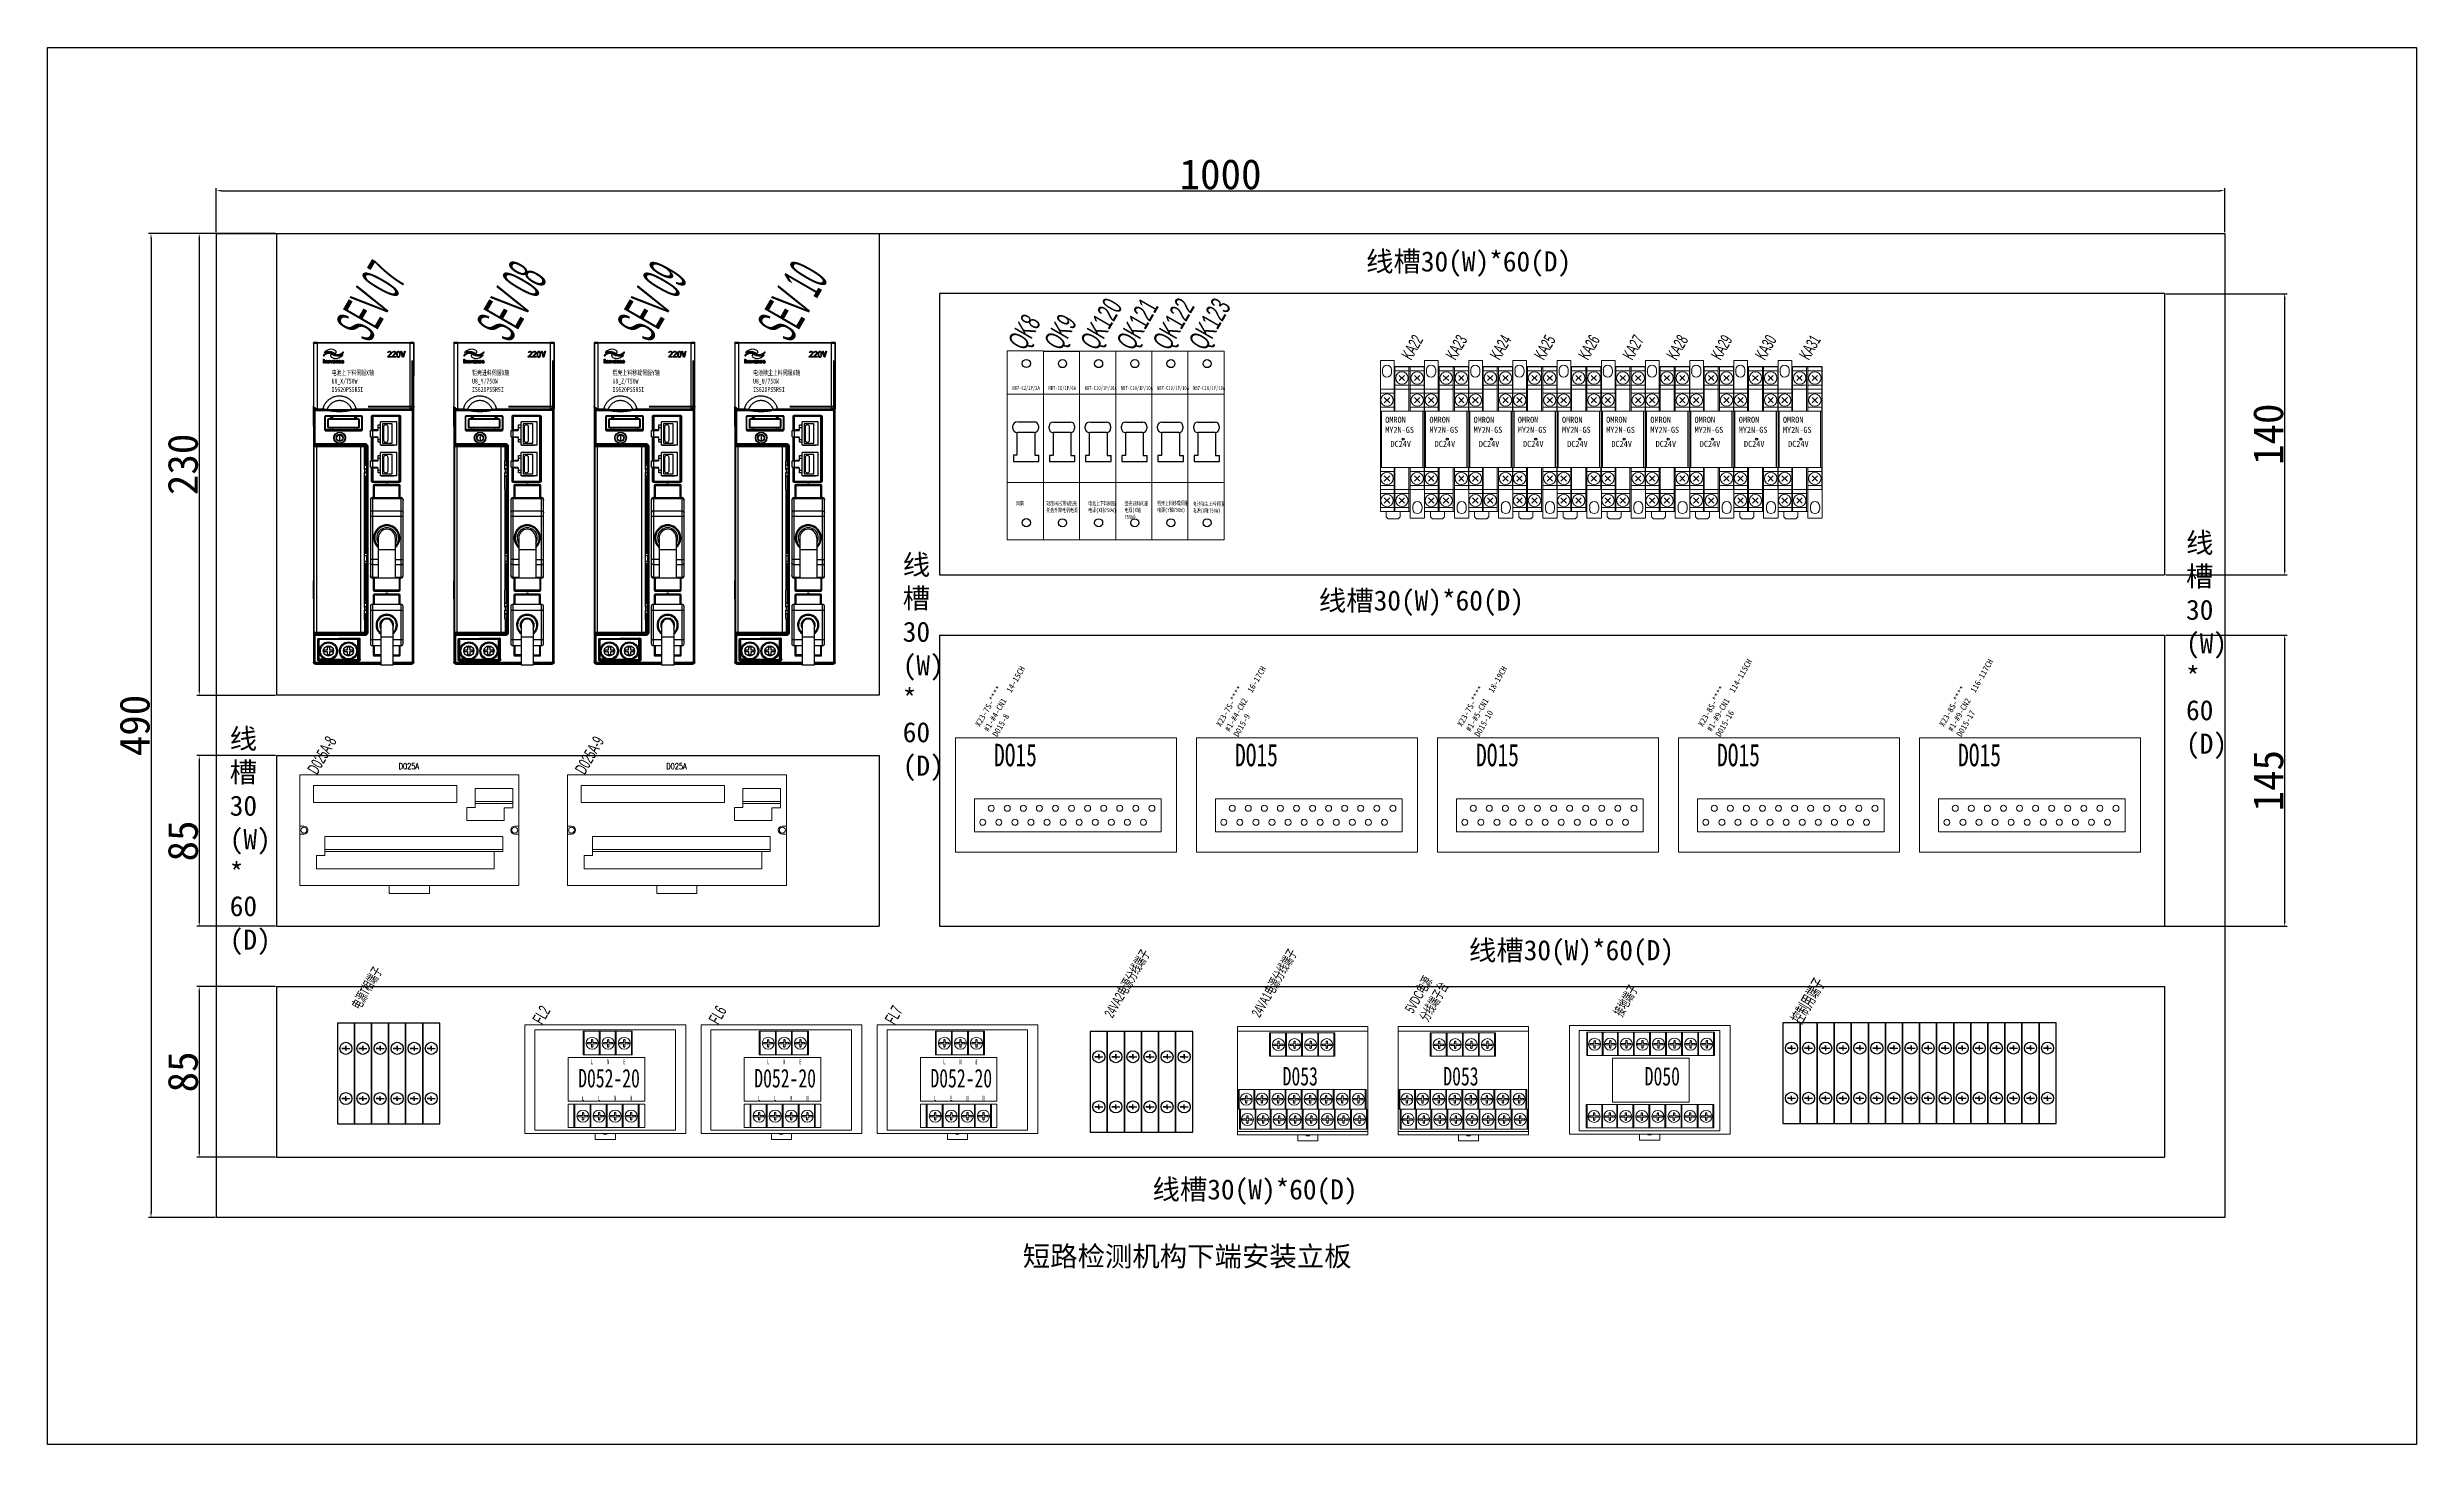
# Model space of a CAD drawing. Header units: millimetres. Extents: x 336 to 12810, y -1577 to 4105.
# Drawn here: x 10393 to 11572, y 1252 to 1948 of the extents above; entities that cross this region are included whole.
import ezdxf
from ezdxf.enums import TextEntityAlignment as Align

# ---------------------------------------------------------------- set-up
doc = ezdxf.new("R2010")
doc.units = ezdxf.units.MM
for name, color, linetype in [('03___PRT_ALL_CURVES', 7, 'Continuous'), ('20_ALL_FEATURES', 7, 'Continuous'), ('Outline', 7, 'Continuous'), ('TEXT', 2, 'Continuous'), ('细实线层', 7, 'Continuous')]:
    doc.layers.add(name, color=color, linetype=linetype)
doc.layers.add('Z_OM_OUTLINE', color=7, linetype='Continuous', lineweight=30)
doc.styles.add('ST', font='', dxfattribs={"width": 0.8, "height": 300})
doc.styles.get("Standard").update_dxf_attribs({"font": ''})
doc.styles.add('WD', font='romans.shx', dxfattribs={"width": 0.8, "bigfont": 'gbcbig.shx'})
doc.styles.add('宋', font='', dxfattribs={"width": 0.7})
doc.styles.add('样式 8', font='arial.ttf', dxfattribs={"width": 0.6, "height": 2.5})
doc.styles.get('ST').set_extended_font_data('SimSun')
doc.styles.get('Standard').set_extended_font_data('SimSun')
doc.styles.get('宋').set_extended_font_data('SimSun')
doc.dimstyles.new('ISO-25', dxfattribs={"dimtxt": 2.5, "dimasz": 2.5, "dimexe": 1.25, "dimexo": 0.625, "dimtad": 1, "dimtxsty": 'Standard', "dimcen": 2.5, "dimadec": 0, "dimazin": 0, "dimtfac": 1, "dimtmove": 0, "dimatfit": 3, "dimfxl": 1, "dimarcsym": 0})

msp = doc.modelspace()

# ---------------------------------------------------------------- texts
at = {"lineweight": 0, "style": '样式 8'}
for s, height, width, p in [('SEV 07', 20, 0.4, (10552.872, 1800.459)), ('SEV 08', 20, 0.4, (10622.809, 1800.459)), ('SEV 09', 20, 0.4, (10692.746, 1800.459)), ('SEV 10', 20, 0.4, (10762.726, 1800.459)), ('QK120', 10, 0.6, (10915.08, 1796.669)), ('QK121', 10, 0.6, (10933.08, 1796.669)), ('QK122', 10, 0.6, (10951.08, 1796.669)), ('QK123', 10, 0.6, (10969.08, 1796.669)), ('QK8', 10, 0.6, (10879.08, 1796.73)), ('QK9', 10, 0.6, (10897.08, 1796.73)), ('KA22', 6, 0.6, (11071.656, 1791.996)), ('KA23', 6, 0.6, (11093.656, 1791.996)), ('KA24', 6, 0.6, (11115.656, 1791.996)), ('KA25', 6, 0.6, (11137.656, 1791.996)), ('KA26', 6, 0.6, (11159.656, 1791.996)), ('KA27', 6, 0.6, (11181.656, 1791.996)), ('KA28', 6, 0.6, (11203.656, 1791.995)), ('KA29', 6, 0.6, (11225.656, 1791.995)), ('KA30', 6, 0.6, (11247.656, 1791.995)), ('KA31', 6, 0.6, (11269.656, 1791.995)), ('D025A-8', 6, 0.6, (10526.896, 1585.611)), ('D025A-9', 6, 0.6, (10660.12, 1585.611)), ('控制用端子', 6, 0.6, (11265.631, 1461.345)), ('FL2', 6, 0.6, (10638.987, 1461.126)), ('FL6', 6, 0.6, (10726.675, 1461.126)), ('FL7', 6, 0.6, (10814.362, 1461.126))]:
    msp.add_text(s, height=height, rotation=60, dxfattribs=dict(at, width=width)).set_placement(p)
at = {"lineweight": 0, "char_height": 10, "attachment_point": 1}
for s, insert, width in [('线槽30(W)*60(D)', (11049.163, 1846.567), 120.02374), ('线槽30\\P(W)\\P*\\P60\\P(D)', (11457.41, 1706.468), 13.79767), ('线槽30\\P(W)\\P*\\P60\\P(D)', (10818.464, 1695.512), 13.79767), ('线槽30(W)*60(D)', (11025.647, 1677.736), 120.02374), ('线槽30\\P(W)\\P*\\P60\\P(D)', (10483.374, 1608.909), 13.79767), ('线槽30(W)*60(D)', (11100.348, 1503.602), 120.02374), ('线槽30(W)*60(D)', (10942.806, 1384.484), 120.02374), ('短路检测机构下端安装立板    ', (10878.237, 1351.221), 170.15501)]:
    msp.add_mtext(s, dxfattribs=dict(at, insert=insert, width=width))
at = {"lineweight": 0, "attachment_point": 1, "style": '宋'}
for s, insert, char_height, width in [('{\\fSimSun|b0|i0|c134|p2;电池上下料伺服X轴\\PU8_X/750W\\PIS620PS5R5I}', (10534.109, 1787.4), 2.5, 22.38818), ('{\\fSimSun|b0|i0|c134|p2;铝壳进料伺服X轴\\PU8_Y/750W\\PIS620PS5R5I}', (10604.046, 1787.4), 2.5, 22.38818), ('{\\fSimSun|b0|i0|c134|p2;铝壳上料移载伺服Y轴\\PU8_Z/750W\\PIS620PS5R5I}', (10673.984, 1787.4), 2.5, 25.80492), ('{\\fSimSun|b0|i0|c134|p2;电池除尘上料伺服X轴\\PU8_U/750W\\PIS620PS5R5I}', (10743.964, 1787.4), 2.5, 25.40295), ('风扇', (10874.833, 1722.118), 2, 13.6203), ('短路NG拉带&铝壳托盘升降电机{电源}', (10889.964, 1722.057), 2, 15.95679), ('电池上下料伺服电源(X轴750W)', (10910.833, 1722.057), 2, 14.95364), ('铝壳进料伺服电源(X轴750W)', (10928.833, 1722.057), 2, 13.25831), ('铝壳上料移载伺服电源(Y轴750W)', (10945.138, 1722.188), 2, 15.99692), ('电池除尘上料伺服电源(X轴750W)', (10962.827, 1721.857), 2, 16.659)]:
    msp.add_mtext(s, dxfattribs=dict(at, insert=insert, char_height=char_height, width=width))
at = {"color": 0, "lineweight": -2, "char_height": 3, "attachment_point": 1, "rotation": 60}
for s, insert, width in [('X23-7S-**** \\P#1-#4-CN1  14-15CH\\P{\\fSimSun|b0|i0|c134|p2;D015-8}               ', (10854.228, 1611.081), 39.25314), ('X23-7S-**** \\P#1-#4-CN2  16-17CH\\P{\\fSimSun|b0|i0|c134|p2;D015-9}               ', (10974.228, 1611.081), 39.25314), ('X23-7S-**** \\P#1-#5-CN1  18-19CH\\P{\\fSimSun|b0|i0|c134|p2;D015-10}               ', (11094.228, 1611.081), 39.25314), ('X23-8S-****\\P#1-#9-CN1  114-115CH  \\P{\\fSimSun|b0|i0|c134|p2;D015-16}            ', (11214.228, 1611.081), 50.83532), ('X23-8S-****\\P#1-#9-CN2  116-117CH \\P{\\fSimSun|b0|i0|c134|p2;D015-17}           ', (11334.228, 1611.081), 50.83532)]:
    msp.add_mtext(s, dxfattribs=dict(at, insert=insert, width=width))
at = {"lineweight": 0, "char_height": 5, "attachment_point": 4, "rotation": 60, "style": '样式 8'}
for s, insert, width in [('{\\fArial|b0|i0|c0|p34;24VA2\\f宋体|b0|i0|c134|p34;电源分线端子}', (10920.975, 1465.593), 41.68035), ('{\\fArial|b0|i0|c0|p34;24VA1\\f宋体|b0|i0|c134|p34;电源分线端子}', (10994.253, 1465.822), 41.68035), ('{\\f宋体|b0|i0|c134|p2;电源T相端子}', (10546.124, 1469.754), 36.18727), ('5VDC{\\f宋体|b0|i0|c134|p2;电源\\P分线端子台}', (11074.253, 1465.822), 24.48659), ('{\\f宋体|b0|i0|c134|p2;接地端子}', (11174.512, 1466.204), 24.48659)]:
    msp.add_mtext(s, dxfattribs=dict(at, insert=insert, width=width))
at = {"layer": 'TEXT', "color": 0, "style": 'ST', "width": 0.7}
for s, height, p in [('NB7-C2/1P/2A', 2, (10873.003, 1777.593)), ('NB7-C6/1P/6A', 2, (10891.003, 1777.532)), ('NB7-C10/1P/10A', 2, (10909.003, 1777.532)), ('NB7-C10/1P/10A', 2, (10927.003, 1777.532)), ('NB7-C10/1P/10A', 2, (10945.003, 1777.532)), ('NB7-C10/1P/10A', 2, (10963.003, 1777.532)), ('D052-20', 9.216, (10656.869, 1430.263)), ('D052-20', 9.216, (10744.556, 1430.263)), ('D052-20', 9.216, (10832.243, 1430.263)), ('D053', 9.216, (11007.624, 1431.237)), ('D053', 9.216, (11087.624, 1431.237)), ('D050', 9.216, (11187.882, 1431.237))]:
    msp.add_text(s, height=height, dxfattribs=at).set_placement(p)
at = {"layer": 'TEXT', "color": 0, "style": 'ST', "oblique": 0.5, "width": 0.5}
for s, p in [('L', (10663.292, 1441.786)), ('N', (10671.292, 1441.786)), ('E', (10679.292, 1441.786)), ('L', (10750.979, 1441.786)), ('N', (10758.979, 1441.786)), ('E', (10766.979, 1441.786)), ('L', (10838.666, 1441.786)), ('N', (10846.666, 1441.786)), ('E', (10854.666, 1441.786)), ('L', (10658.801, 1423.677)), ('L', (10666.801, 1423.677)), ('N', (10674.801, 1423.677)), ('N', (10682.801, 1423.677)), ('L', (10746.489, 1423.677)), ('L', (10754.489, 1423.677)), ('N', (10762.489, 1423.677)), ('N', (10770.489, 1423.677)), ('L', (10834.176, 1423.677)), ('L', (10842.176, 1423.677)), ('N', (10850.176, 1423.677)), ('N', (10858.176, 1423.677))]:
    msp.add_text(s, height=2.5, dxfattribs=at).set_placement(p)

# ---------------------------------------------------------------- blocks, each defined once
blk = doc.blocks.new('MY2NJ')
blk.add_line((25, 72), (9.8, 72))
at = {"color": 7, "linetype": 'Continuous'}
blk.add_line((24.2, 22), (24.2, 50), dxfattribs=at)
blk.add_circle((14.3, 36), 0.5, dxfattribs=at)
at = {"layer": 'Z_OM_OUTLINE', "lineweight": -2}
for p, q in [((3, 75.2), (9.8, 75.2)), ((3, 75.2), (3, 0)), ((9.8, 50), (9.8, 75.2)), ((10.2, 72), (10.2, 50)), ((17.2, 50), (17.2, 72)), ((17.8, 72), (17.8, 50)), ((24.8, 50), (24.8, 72)), ((25, -3.3), (25, 72)), ((3, 61), (25, 61)), ((9.8, 59), (3, 59)), ((4, 69.2), (4, 70.7)), ((8.5, 69.2), (8.5, 70.7)), ((17.2, 70), (10.2, 70)), ((10.2, 63), (17.2, 63)), ((12.3, 65.2), (15, 67.8)), ((15, 65.2), (12.3, 67.8)), ((24.8, 70), (17.8, 70)), ((17.8, 63), (24.8, 63)), ((24.8, 59), (17.8, 59)), ((22.6, 65.2), (20, 67.8)), ((20, 65.2), (22.6, 67.8)), ((3, 52), (9.8, 52)), ((3, 50), (9.8, 50)), ((3.5, 50), (3.5, 22)), ((25, 50), (3.5, 50)), ((7.6, 54.2), (4.9, 56.8)), ((4.9, 54.2), (7.6, 56.8)), ((10.2, 50), (17.2, 50)), ((17.8, 52), (24.8, 52)), ((17.8, 50), (24.8, 50)), ((22.6, 54.2), (20, 56.8)), ((20, 54.2), (22.6, 56.8)), ((9.8, 22), (3, 22)), ((9.8, 20), (3, 20)), ((3, 13), (9.8, 13)), ((25, 22), (3.5, 22)), ((7.6, 15.2), (4.9, 17.8)), ((4.9, 15.2), (7.6, 17.8)), ((9.8, 0), (9.8, 22)), ((17.2, 22), (10.2, 22)), ((10.2, 22), (10.2, 0)), ((17.2, 0), (17.2, 22)), ((24.8, 22), (17.8, 22)), ((17.8, 22), (17.8, -3.3)), ((24.8, 20), (17.8, 20)), ((17.8, 13), (24.8, 13)), ((22.6, 15.2), (20, 17.8)), ((20, 15.2), (22.6, 17.8)), ((24.8, 11), (24.8, 22)), ((25, 11), (3, 11)), ((9.8, 9), (3, 9)), ((3, 2), (9.8, 2)), ((3, 0), (17.8, 0)), ((7.6, 4.2), (4.9, 6.8)), ((4.9, 4.2), (7.6, 6.8)), ((5.9, -2.6), (5.9, 0)), ((17.2, 9), (10.2, 9)), ((10.2, 2), (17.2, 2)), ((15, 4.2), (12.3, 6.8)), ((12.3, 4.2), (15, 6.8)), ((12.9, 0), (12.9, -2.6)), ((19.2, 2.7), (19.2, 1.2)), ((23.7, 1.2), (23.7, 2.7)), ((6.9, -3.6), (5.9, -2.6)), ((11.9, -3.6), (6.9, -3.6)), ((12.9, -2.6), (11.9, -3.6)), ((24.8, -3.3), (17.8, -3.3))]:
    blk.add_line(p, q, dxfattribs=at)
for centre in [(13.7, 66.5), (21.3, 66.5), (6.3, 55.5), (21.3, 55.5), (6.3, 16.5), (21.3, 16.5), (6.3, 5.5), (13.7, 5.5)]:
    blk.add_circle(centre, 3.1, dxfattribs=at)
for centre, start, end in [((6.2, 70.7), 0, 180), ((6.2, 69.2), 180, 0), ((21.4, 2.7), 0, 180), ((21.4, 1.2), 180, 0)]:
    blk.add_arc(centre, 2.25, start, end, dxfattribs=at)
at = {"layer": 'Outline', "color": 0, "linetype": 'ByBlock', "ltscale": 8, "char_height": 3, "attachment_point": 1}
for s, insert in [('{\\C3;OMRON\\PMY2N-GS}', (5.4, 47.2)), ('{\\C3;DC24V}', (8, 35.2))]:
    blk.add_mtext(s, dxfattribs=dict(at, insert=insert))
blk = doc.blocks.new('*D899')
at = {"color": 0, "lineweight": -2}
for p, q in [((10476.7, 1856.2), (10476.7, 1878.1)), ((10479.2, 1876.8), (11474.2, 1876.8)), ((11476.7, 1856.2), (11476.7, 1878.1))]:
    blk.add_line(p, q, dxfattribs=at)
at = {"color": 0}
for points in [[(10479.2, 1877.2), (10479.2, 1876.4), (10476.7, 1876.8)], [(11474.2, 1876.4), (11474.2, 1877.2), (11476.7, 1876.8)]]:
    blk.add_solid(points, dxfattribs=at)
at = {"layer": 'Defpoints', "color": 0}
for p in [(11476.7, 1876.8), (10476.7, 1855.5), (11476.7, 1855.5)]:
    blk.add_point(p, dxfattribs=at)
at = {"color": 0, "insert": (10976.7, 1884.9), "char_height": 2.5, "attachment_point": 5}
blk.add_mtext('{\\H6x;1000}', dxfattribs=at)
blk = doc.blocks.new('*D900')
at = {"color": 0, "lineweight": -2}
for p, q in [((10476.1, 1855.5), (10443, 1855.5)), ((10444.2, 1853), (10444.2, 1368)), ((10476.1, 1365.5), (10443, 1365.5))]:
    blk.add_line(p, q, dxfattribs=at)
at = {"color": 0}
for points in [[(10444.6, 1853), (10443.8, 1853), (10444.2, 1855.5)], [(10443.8, 1368), (10444.6, 1368), (10444.2, 1365.5)]]:
    blk.add_solid(points, dxfattribs=at)
at = {"layer": 'Defpoints', "color": 0}
for p in [(10476.7, 1855.5), (10444.2, 1365.5), (10476.7, 1365.5)]:
    blk.add_point(p, dxfattribs=at)
at = {"color": 0, "insert": (10436.1, 1610.5), "char_height": 2.5, "attachment_point": 5, "rotation": 90}
blk.add_mtext('{\\H6x;490}', dxfattribs=at)
blk = doc.blocks.new('DQ40A')
at = {"lineweight": 0}
for p, q in [((87.3, 38.8), (87.3, 48.3)), ((87.3, 48.3), (106, 48.3)), ((106, 38.6), (106, 48.3)), ((83.2, 32.3), (83.2, 38.8)), ((83.2, 38.8), (87.3, 38.8)), ((87.3, 41.8), (106, 41.8)), ((87.3, 40.8), (106, 40.8)), ((101.8, 32.1), (101.8, 38.6)), ((101.8, 38.6), (106, 38.6)), ((2, 29.5), (0, 29.5)), ((2, 25.5), (0, 25.5)), ((12.4, 14.9), (12.4, 24.3)), ((12.4, 24.3), (101, 24.3)), ((83.2, 32.3), (101.8, 32.3)), ((101, 16.8), (101, 24.3)), ((107, 29.5), (109, 29.5)), ((107, 25.5), (109, 25.5)), ((8.3, 8.3), (8.3, 14.9)), ((8.3, 14.9), (12.4, 14.9)), ((12.4, 17.8), (101, 17.8)), ((12.4, 16.8), (101, 16.8)), ((96.8, 8.3), (96.8, 16.8)), ((8.3, 8.3), (96.8, 8.3))]:
    blk.add_line(p, q, dxfattribs=at)
for points in [[(0, 55), (109, 55), (109, 0), (0, 0)], [(6.8, 49.8), (78.2, 49.8), (78.2, 41.3), (6.8, 41.3)], [(44.5, 0), (64.5, 0), (64.5, -4), (44.5, -4)]]:
    blk.add_lwpolyline(points, close=True, dxfattribs=at)
for centre in [(2, 27.5), (107, 27.5)]:
    blk.add_circle(centre, 1.5, dxfattribs=at)
for centre, start, end in [((2, 27.5), 270, 90), ((107, 27.5), 90, 270)]:
    blk.add_arc(centre, 2, start, end, dxfattribs=at)
at = {"lineweight": 0, "style": 'WD', "width": 0.8}
blk.add_attdef('型号', text='', height=3, dxfattribs=at).set_placement((54.3, 59.3), align=Align.MIDDLE)
blk = doc.blocks.new('*D909')
at = {"color": 0, "lineweight": -2}
for p, q in [((10506.1, 1855.5), (10467, 1855.5)), ((10468.2, 1853), (10468.2, 1628)), ((10506.1, 1625.5), (10467, 1625.5))]:
    blk.add_line(p, q, dxfattribs=at)
at = {"color": 0}
for points in [[(10468.6, 1853), (10467.8, 1853), (10468.2, 1855.5)], [(10467.8, 1628), (10468.6, 1628), (10468.2, 1625.5)]]:
    blk.add_solid(points, dxfattribs=at)
at = {"layer": 'Defpoints', "color": 0}
for p in [(10506.7, 1855.5), (10468.2, 1625.5), (10506.7, 1625.5)]:
    blk.add_point(p, dxfattribs=at)
at = {"color": 0, "insert": (10460.1, 1740.5), "char_height": 2.5, "attachment_point": 5, "rotation": 90}
blk.add_mtext('{\\H6x;230}', dxfattribs=at)
blk = doc.blocks.new('D015')
at = {"lineweight": 0}
for p, q in [((4907.1, 1796), (4797.1, 1796)), ((4907.1, 1739), (4907.1, 1796)), ((4797.1, 1739), (4907.1, 1739))]:
    blk.add_line(p, q, dxfattribs=at)
for centre in [(4814.9, 1760.9), (4822.9, 1760.9), (4830.9, 1760.9), (4838.9, 1760.9), (4846.9, 1760.9), (4854.9, 1760.9), (4862.9, 1760.9), (4870.9, 1760.9), (4878.9, 1760.9), (4886.9, 1760.9), (4894.9, 1760.9), (4810.7, 1753.9), (4818.7, 1753.9), (4826.7, 1753.9), (4834.7, 1753.9), (4842.7, 1753.9), (4850.7, 1753.9), (4858.7, 1753.9), (4866.7, 1753.9), (4874.7, 1753.9), (4882.7, 1753.9), (4890.7, 1753.9)]:
    blk.add_circle(centre, 1.5, dxfattribs=at)
at = {"layer": '细实线层', "lineweight": 0}
for p, q in [((4797.1, 1796), (4797.1, 1739)), ((4806.6, 1749.1), (4806.6, 1765.6)), ((4806.6, 1765.6), (4899.5, 1765.6)), ((4899.5, 1765.6), (4899.5, 1749.1)), ((4899.5, 1749.1), (4806.6, 1749.1))]:
    blk.add_line(p, q, dxfattribs=at)
at = {"lineweight": 0, "insert": (4816.3, 1793), "char_height": 11.2, "width": 74.37, "attachment_point": 1, "style": '宋'}
blk.add_mtext('DO15', dxfattribs=at)
blk = doc.blocks.new('*D910')
at = {"color": 0, "lineweight": -2}
for p, q in [((10506.1, 1595.5), (10467, 1595.5)), ((10468.2, 1593), (10468.2, 1513)), ((10506.1, 1510.5), (10467, 1510.5))]:
    blk.add_line(p, q, dxfattribs=at)
at = {"color": 0}
for points in [[(10468.6, 1593), (10467.8, 1593), (10468.2, 1595.5)], [(10467.8, 1513), (10468.6, 1513), (10468.2, 1510.5)]]:
    blk.add_solid(points, dxfattribs=at)
at = {"layer": 'Defpoints', "color": 0}
for p in [(10506.7, 1595.5), (10468.2, 1510.5), (10506.7, 1510.5)]:
    blk.add_point(p, dxfattribs=at)
at = {"color": 0, "insert": (10460.1, 1553), "char_height": 2.5, "attachment_point": 5, "rotation": 90}
blk.add_mtext('{\\H6x;85}', dxfattribs=at)
blk = doc.blocks.new('*D911')
at = {"color": 0, "lineweight": -2}
for p, q in [((10506.1, 1480.5), (10467, 1480.5)), ((10468.2, 1478), (10468.2, 1398)), ((10506.1, 1395.5), (10467, 1395.5))]:
    blk.add_line(p, q, dxfattribs=at)
at = {"color": 0}
for points in [[(10468.6, 1478), (10467.8, 1478), (10468.2, 1480.5)], [(10467.8, 1398), (10468.6, 1398), (10468.2, 1395.5)]]:
    blk.add_solid(points, dxfattribs=at)
at = {"layer": 'Defpoints', "color": 0}
for p in [(10506.7, 1480.5), (10468.2, 1395.5), (10506.7, 1395.5)]:
    blk.add_point(p, dxfattribs=at)
at = {"color": 0, "insert": (10460.1, 1438), "char_height": 2.5, "attachment_point": 5, "rotation": 90}
blk.add_mtext('{\\H6x;85}', dxfattribs=at)
blk = doc.blocks.new('*D912')
at = {"color": 0, "lineweight": -2}
for p, q in [((11447.3, 1825.5), (11507.8, 1825.5)), ((11506.5, 1823), (11506.5, 1688)), ((11447.3, 1685.5), (11507.8, 1685.5))]:
    blk.add_line(p, q, dxfattribs=at)
at = {"color": 0}
for points in [[(11507, 1823), (11506.1, 1823), (11506.5, 1825.5)], [(11506.1, 1688), (11507, 1688), (11506.5, 1685.5)]]:
    blk.add_solid(points, dxfattribs=at)
at = {"layer": 'Defpoints', "color": 0}
for p in [(11446.7, 1825.5), (11446.7, 1685.5), (11506.5, 1685.5)]:
    blk.add_point(p, dxfattribs=at)
at = {"color": 0, "insert": (11498.4, 1755.5), "char_height": 2.5, "attachment_point": 5, "rotation": 90}
blk.add_mtext('{\\H6x;140}', dxfattribs=at)
blk = doc.blocks.new('*D913')
at = {"color": 0, "lineweight": -2}
for p, q in [((11447.3, 1655.5), (11507.8, 1655.5)), ((11506.5, 1653), (11506.5, 1513)), ((10837.3, 1510.5), (11507.8, 1510.5))]:
    blk.add_line(p, q, dxfattribs=at)
at = {"color": 0}
for points in [[(11507, 1653), (11506.1, 1653), (11506.5, 1655.5)], [(11506.1, 1513), (11507, 1513), (11506.5, 1510.5)]]:
    blk.add_solid(points, dxfattribs=at)
at = {"layer": 'Defpoints', "color": 0}
for p in [(11446.7, 1655.5), (10836.7, 1510.5), (11506.5, 1510.5)]:
    blk.add_point(p, dxfattribs=at)
at = {"color": 0, "insert": (11498.4, 1583), "char_height": 2.5, "attachment_point": 5, "rotation": 90}
blk.add_mtext('{\\H6x;145}', dxfattribs=at)

# ---------------------------------------------------------------- dimensions: what is measured, and where the dimension line sits
dim = msp.add_linear_dim(base=(11476.716, 1876.818), p1=(10476.716, 1855.542), p2=(11476.716, 1855.542), text='{\\H6x;<>}', dimstyle='ISO-25')
dim.commit()
dim.dimension.update_dxf_attribs({"geometry": '*D899', "text_midpoint": (10976.716, 1884.943)})
for base, p1, p2, picture, middle in [((10444.205, 1365.542), (10476.716, 1855.542), (10476.716, 1365.542), '*D900', (10436.08, 1610.542)), ((11506.549, 1685.542), (11446.716, 1825.542), (11446.716, 1685.542), '*D912', (11498.424, 1755.542)), ((11506.549, 1510.542), (11446.716, 1655.542), (10836.716, 1510.542), '*D913', (11498.424, 1583.042)), ((10468.207, 1510.542), (10506.716, 1595.542), (10506.716, 1510.542), '*D910', (10460.082, 1553.042)), ((10468.207, 1395.542), (10506.716, 1480.542), (10506.716, 1395.542), '*D911', (10460.082, 1438.042))]:
    dim = msp.add_linear_dim(base=base, p1=p1, p2=p2, angle=90, text='{\\H6x;<>}', dimstyle='ISO-25')
    dim.commit()
    dim.dimension.update_dxf_attribs({"geometry": picture, "text_midpoint": middle})
dim = msp.add_linear_dim(base=(10468.207, 1625.542), p1=(10506.716, 1855.542), p2=(10506.716, 1625.542), angle=90, text='{\\H6x;<>}', dimstyle='ISO-25')
dim.commit()
dim.dimension.update_dxf_attribs({"geometry": '*D909', "text_midpoint": (10468.207, 1740.542), "dimtype": 160})

# ---------------------------------------------------------------- linework, layer by layer
for p, q in [((10506.716, 1855.542), (10506.716, 1625.542)), ((10806.716, 1855.542), (10806.716, 1625.542)), ((11446.716, 1825.542), (10836.716, 1825.542)), ((10836.716, 1825.542), (10836.716, 1685.542)), ((10836.716, 1825.542), (10836.716, 1685.542)), ((11446.716, 1825.542), (11446.716, 1685.542)), ((10888.48, 1796.945), (10906.48, 1796.945)), ((10873.538, 1745.046), (10873.538, 1741.982)), ((10873.538, 1741.982), (10886.195, 1741.982)), ((10891.538, 1744.985), (10891.538, 1741.921)), ((10891.538, 1741.921), (10904.195, 1741.921)), ((10909.538, 1744.985), (10909.538, 1741.921)), ((10909.538, 1741.921), (10922.195, 1741.921)), ((10927.538, 1744.985), (10927.538, 1741.921)), ((10927.538, 1741.921), (10940.195, 1741.921)), ((10945.538, 1744.985), (10945.538, 1741.921)), ((10945.538, 1741.921), (10958.195, 1741.921)), ((10963.538, 1744.985), (10963.538, 1741.921)), ((10963.538, 1741.921), (10976.195, 1741.921)), ((10836.716, 1685.542), (11446.716, 1685.542)), ((10836.716, 1655.542), (11446.716, 1655.542)), ((10836.716, 1655.542), (10836.716, 1510.542)), ((11446.716, 1655.542), (11446.716, 1510.542)), ((10806.716, 1625.542), (10506.716, 1625.542)), ((10506.716, 1595.542), (10806.716, 1595.542)), ((10506.716, 1595.542), (10506.716, 1510.542)), ((10806.716, 1595.542), (10806.716, 1510.542)), ((10506.716, 1510.542), (10806.716, 1510.542)), ((10836.716, 1510.542), (11446.716, 1510.542)), ((10506.716, 1480.542), (11446.716, 1480.542)), ((10506.716, 1480.542), (10506.716, 1395.542)), ((11446.716, 1480.542), (11446.716, 1395.542)), ((11260.977, 1449.872), (11260.977, 1451.072)), ((11260.977, 1451.072), (11260.977, 1448.672)), ((11269.477, 1449.872), (11269.477, 1451.072)), ((11269.477, 1451.072), (11269.477, 1448.672)), ((11277.977, 1449.872), (11277.977, 1451.072)), ((11277.977, 1451.072), (11277.977, 1448.672)), ((11286.477, 1451.072), (11286.477, 1448.672)), ((11294.977, 1449.872), (11294.977, 1451.072)), ((11294.977, 1451.072), (11294.977, 1448.672)), ((11303.477, 1451.072), (11303.477, 1448.672)), ((11303.477, 1449.872), (11303.477, 1451.072)), ((11311.977, 1451.072), (11311.977, 1448.672)), ((11311.977, 1449.872), (11311.977, 1451.072)), ((11320.477, 1451.072), (11320.477, 1448.672)), ((11320.477, 1449.872), (11320.477, 1451.072)), ((11328.977, 1451.072), (11328.977, 1448.672)), ((11328.977, 1449.872), (11328.977, 1451.072)), ((11337.477, 1451.072), (11337.477, 1448.672)), ((11337.477, 1449.872), (11337.477, 1451.072)), ((11345.977, 1451.072), (11345.977, 1448.672)), ((11345.977, 1449.872), (11345.977, 1451.072)), ((11354.477, 1451.072), (11354.477, 1448.672)), ((11362.977, 1451.072), (11362.977, 1448.672)), ((11362.977, 1449.872), (11362.977, 1451.072)), ((11371.477, 1451.072), (11371.477, 1448.672)), ((11371.477, 1449.872), (11371.477, 1451.072)), ((11379.977, 1451.072), (11379.977, 1448.672)), ((11379.977, 1449.872), (11379.977, 1451.072)), ((11388.477, 1451.072), (11388.477, 1448.672)), ((11388.477, 1449.872), (11388.477, 1451.072)), ((10541.222, 1449.727), (10541.222, 1450.927)), ((10541.222, 1450.927), (10541.222, 1448.527)), ((10549.722, 1449.727), (10549.722, 1450.927)), ((10549.722, 1450.927), (10549.722, 1448.527)), ((10558.222, 1449.727), (10558.222, 1450.927)), ((10558.222, 1450.927), (10558.222, 1448.527)), ((10566.722, 1449.727), (10566.722, 1450.927)), ((10566.722, 1450.927), (10566.722, 1448.527)), ((10575.222, 1450.927), (10575.222, 1448.527)), ((10583.722, 1449.727), (10583.722, 1450.927)), ((10583.722, 1450.927), (10583.722, 1448.527)), ((10916.073, 1445.566), (10916.073, 1446.766)), ((10916.073, 1446.766), (10916.073, 1444.366)), ((10924.573, 1445.566), (10924.573, 1446.766)), ((10924.573, 1446.766), (10924.573, 1444.366)), ((10933.073, 1445.566), (10933.073, 1446.766)), ((10933.073, 1446.766), (10933.073, 1444.366)), ((10941.573, 1445.566), (10941.573, 1446.766)), ((10941.573, 1446.766), (10941.573, 1444.366)), ((10950.073, 1446.766), (10950.073, 1444.366)), ((10958.573, 1445.566), (10958.573, 1446.766)), ((10958.573, 1446.766), (10958.573, 1444.366)), ((10506.716, 1395.542), (11446.716, 1395.542))]:
    msp.add_line(p, q)
at = {"color": 7, "linetype": 'Continuous'}
for p, q in [((10525.013, 1801.003), (10525.013, 1642.108)), ((10525.013, 1801.003), (10525.023, 1801.003)), ((10525.065, 1800.914), (10525.013, 1801.003)), ((10527.013, 1801.181), (10525.023, 1801.181)), ((10525.023, 1801.181), (10525.023, 1801.003)), ((10525.065, 1800.914), (10527.013, 1800.885)), ((10525.065, 1800.914), (10525.082, 1768.395)), ((10527.013, 1800.957), (10527.013, 1801.181)), ((10573.013, 1801.108), (10527.013, 1801.108)), ((10527.113, 1801.034), (10527.013, 1801.034)), ((10528.013, 1800.942), (10527.013, 1800.957)), ((10573.013, 1800.885), (10527.013, 1800.885)), ((10527.013, 1768.108), (10527.013, 1800.885)), ((10527.113, 1801.034), (10527.113, 1800.956)), ((10572.013, 1800.942), (10528.013, 1800.942)), ((10561.013, 1801.108), (10561.013, 1801.07)), ((10561.013, 1801.07), (10568.013, 1801.07)), ((10568.013, 1801.108), (10568.013, 1801.07)), ((10573.013, 1800.957), (10572.013, 1800.942)), ((10572.977, 1801.034), (10572.898, 1800.956)), ((10572.976, 1800.958), (10572.977, 1801.034)), ((10573.013, 1801.034), (10572.977, 1801.034)), ((10575.003, 1801.181), (10573.013, 1801.181)), ((10573.013, 1801.181), (10573.013, 1800.957)), ((10573.013, 1800.885), (10574.96, 1800.914)), ((10573.013, 1800.885), (10573.013, 1768.108)), ((10574.96, 1800.914), (10574.943, 1768.395)), ((10574.96, 1800.914), (10575.013, 1801.003)), ((10575.003, 1801.181), (10575.003, 1801.003)), ((10575.013, 1801.003), (10575.003, 1801.003)), ((10575.013, 1642.108), (10575.013, 1801.003)), ((10594.95, 1801.003), (10594.95, 1642.108)), ((10595.003, 1800.914), (10594.95, 1801.003)), ((10594.95, 1801.003), (10594.96, 1801.003)), ((10594.96, 1801.181), (10594.96, 1801.003)), ((10596.95, 1801.181), (10594.96, 1801.181)), ((10595.003, 1800.914), (10595.02, 1768.395)), ((10595.003, 1800.914), (10596.95, 1800.885)), ((10596.95, 1800.957), (10596.95, 1801.181)), ((10642.95, 1801.108), (10596.95, 1801.108)), ((10597.05, 1801.034), (10596.95, 1801.034)), ((10597.95, 1800.942), (10596.95, 1800.957)), ((10596.95, 1768.108), (10596.95, 1800.885)), ((10642.95, 1800.885), (10596.95, 1800.885)), ((10597.05, 1801.034), (10597.05, 1800.956)), ((10641.95, 1800.942), (10597.95, 1800.942)), ((10630.95, 1801.108), (10630.95, 1801.07)), ((10630.95, 1801.07), (10637.95, 1801.07)), ((10637.95, 1801.108), (10637.95, 1801.07)), ((10642.95, 1800.957), (10641.95, 1800.942)), ((10642.914, 1801.034), (10642.836, 1800.956)), ((10642.914, 1800.958), (10642.914, 1801.034)), ((10642.95, 1801.034), (10642.914, 1801.034)), ((10642.95, 1801.181), (10642.95, 1800.957)), ((10644.94, 1801.181), (10642.95, 1801.181)), ((10642.95, 1800.885), (10644.897, 1800.914)), ((10642.95, 1800.885), (10642.95, 1768.108)), ((10644.897, 1800.914), (10644.88, 1768.395)), ((10644.897, 1800.914), (10644.95, 1801.003)), ((10644.94, 1801.181), (10644.94, 1801.003)), ((10644.95, 1801.003), (10644.94, 1801.003)), ((10644.95, 1642.108), (10644.95, 1801.003)), ((10664.887, 1801.003), (10664.887, 1642.108)), ((10664.94, 1800.914), (10664.887, 1801.003)), ((10664.887, 1801.003), (10664.897, 1801.003)), ((10664.897, 1801.181), (10664.897, 1801.003)), ((10666.887, 1801.181), (10664.897, 1801.181)), ((10664.94, 1800.914), (10664.957, 1768.395)), ((10664.94, 1800.914), (10666.887, 1800.885)), ((10666.887, 1800.957), (10666.887, 1801.181)), ((10712.887, 1801.108), (10666.887, 1801.108)), ((10666.987, 1801.034), (10666.887, 1801.034)), ((10667.887, 1800.942), (10666.887, 1800.957)), ((10712.887, 1800.885), (10666.887, 1800.885)), ((10666.887, 1768.108), (10666.887, 1800.885)), ((10666.987, 1801.034), (10666.987, 1800.956)), ((10711.887, 1800.942), (10667.887, 1800.942)), ((10700.887, 1801.108), (10700.887, 1801.07)), ((10700.887, 1801.07), (10707.887, 1801.07)), ((10707.887, 1801.108), (10707.887, 1801.07)), ((10712.887, 1800.957), (10711.887, 1800.942)), ((10712.852, 1801.034), (10712.773, 1800.956)), ((10712.851, 1800.958), (10712.852, 1801.034)), ((10712.887, 1801.034), (10712.852, 1801.034)), ((10712.887, 1801.181), (10712.887, 1800.957)), ((10714.877, 1801.181), (10712.887, 1801.181)), ((10712.887, 1800.885), (10714.835, 1800.914)), ((10712.887, 1800.885), (10712.887, 1768.108)), ((10714.835, 1800.914), (10714.818, 1768.395)), ((10714.835, 1800.914), (10714.887, 1801.003)), ((10714.877, 1801.181), (10714.877, 1801.003)), ((10714.887, 1801.003), (10714.877, 1801.003)), ((10714.887, 1642.108), (10714.887, 1801.003)), ((10734.867, 1801.003), (10734.867, 1642.108)), ((10734.92, 1800.914), (10734.867, 1801.003)), ((10734.867, 1801.003), (10734.877, 1801.003)), ((10734.877, 1801.181), (10734.877, 1801.003)), ((10736.867, 1801.181), (10734.877, 1801.181)), ((10734.92, 1800.914), (10734.937, 1768.395)), ((10734.92, 1800.914), (10736.867, 1800.885)), ((10736.867, 1800.957), (10736.867, 1801.181)), ((10782.867, 1801.108), (10736.867, 1801.108)), ((10736.967, 1801.034), (10736.867, 1801.034)), ((10737.867, 1800.942), (10736.867, 1800.957)), ((10782.867, 1800.885), (10736.867, 1800.885)), ((10736.867, 1768.108), (10736.867, 1800.885)), ((10736.967, 1801.034), (10736.967, 1800.956)), ((10781.867, 1800.942), (10737.867, 1800.942)), ((10770.867, 1801.108), (10770.867, 1801.07)), ((10770.867, 1801.07), (10777.867, 1801.07)), ((10777.867, 1801.108), (10777.867, 1801.07)), ((10782.867, 1800.957), (10781.867, 1800.942)), ((10782.832, 1801.034), (10782.753, 1800.956)), ((10782.831, 1800.958), (10782.832, 1801.034)), ((10782.867, 1801.034), (10782.832, 1801.034)), ((10782.867, 1801.181), (10782.867, 1800.957)), ((10784.857, 1801.181), (10782.867, 1801.181)), ((10782.867, 1800.885), (10784.815, 1800.914)), ((10782.867, 1800.885), (10782.867, 1768.108)), ((10784.815, 1800.914), (10784.798, 1768.395)), ((10784.815, 1800.914), (10784.867, 1801.003)), ((10784.857, 1801.181), (10784.857, 1801.003)), ((10784.867, 1801.003), (10784.857, 1801.003)), ((10784.867, 1642.108), (10784.867, 1801.003)), ((10574.294, 1769.262), (10574.294, 1792.308)), ((10574.794, 1769.262), (10574.794, 1792.308)), ((10644.232, 1769.262), (10644.232, 1792.308)), ((10644.732, 1769.262), (10644.732, 1792.308)), ((10714.169, 1769.262), (10714.169, 1792.308)), ((10714.669, 1769.262), (10714.669, 1792.308)), ((10784.149, 1769.262), (10784.149, 1792.308)), ((10784.649, 1769.262), (10784.649, 1792.308)), ((10525.082, 1768.317), (10525.013, 1769.53)), ((10525.013, 1769.511), (10525.013, 1769.53)), ((10525.082, 1768.317), (10525.013, 1769.511)), ((10575.013, 1769.53), (10574.943, 1768.317)), ((10575.012, 1769.511), (10574.948, 1768.394)), ((10575.013, 1769.53), (10575.012, 1769.511)), ((10594.951, 1769.511), (10594.95, 1769.53)), ((10595.02, 1768.317), (10594.95, 1769.53)), ((10595.019, 1768.317), (10594.951, 1769.511)), ((10644.95, 1769.53), (10644.881, 1768.317)), ((10644.949, 1769.511), (10644.885, 1768.394)), ((10644.95, 1769.53), (10644.949, 1769.511)), ((10664.888, 1769.511), (10664.887, 1769.53)), ((10664.957, 1768.317), (10664.887, 1769.53)), ((10664.956, 1768.317), (10664.888, 1769.511)), ((10714.887, 1769.53), (10714.818, 1768.317)), ((10714.887, 1769.511), (10714.823, 1768.394)), ((10714.887, 1769.53), (10714.887, 1769.511)), ((10734.868, 1769.511), (10734.867, 1769.53)), ((10734.937, 1768.317), (10734.867, 1769.53)), ((10734.936, 1768.317), (10734.868, 1769.511)), ((10784.867, 1769.53), (10784.798, 1768.317)), ((10784.867, 1769.511), (10784.803, 1768.394)), ((10784.867, 1769.53), (10784.867, 1769.511)), ((10525.013, 1768.608), (10525.051, 1768.608)), ((10525.013, 1759.608), (10525.051, 1759.608)), ((10525.051, 1759.608), (10525.051, 1768.608)), ((10527.012, 1768.098), (10525.082, 1768.395)), ((10525.082, 1768.317), (10525.083, 1768.3)), ((10525.273, 1768.081), (10525.318, 1767.385)), ((10525.318, 1750.748), (10525.318, 1767.385)), ((10525.318, 1767.385), (10532.525, 1767.385)), ((10525.74, 1769.069), (10525.818, 1767.868)), ((10525.818, 1767.868), (10574.207, 1767.868)), ((10525.818, 1767.868), (10525.818, 1750.248)), ((10527.013, 1768.108), (10529.749, 1768.108)), ((10530.897, 1764.074), (10530.597, 1764.074)), ((10530.597, 1764.074), (10530.597, 1757.893)), ((10530.897, 1757.893), (10530.597, 1757.893)), ((10530.897, 1764.074), (10530.913, 1764.058)), ((10530.897, 1764.074), (10530.897, 1757.893)), ((10530.897, 1757.893), (10530.913, 1757.908)), ((10530.913, 1758.108), (10533.613, 1758.108)), ((10531.197, 1764.374), (10531.197, 1764.674)), ((10548.929, 1764.674), (10531.197, 1764.674)), ((10531.197, 1764.374), (10531.213, 1764.358)), ((10548.929, 1764.374), (10531.197, 1764.374)), ((10531.313, 1757.608), (10531.313, 1758.108)), ((10532.113, 1762.658), (10532.113, 1759.308)), ((10532.413, 1762.658), (10532.113, 1762.658)), ((10532.413, 1759.308), (10532.113, 1759.308)), ((10532.413, 1762.658), (10532.413, 1759.308)), ((10547.513, 1763.158), (10532.613, 1763.158)), ((10532.613, 1762.858), (10532.613, 1763.158)), ((10547.513, 1762.858), (10532.613, 1762.858)), ((10532.613, 1759.108), (10547.513, 1759.108)), ((10532.613, 1759.108), (10532.613, 1758.808)), ((10532.613, 1758.808), (10547.513, 1758.808)), ((10533.313, 1758.108), (10533.313, 1757.608)), ((10533.613, 1764.358), (10533.613, 1763.158)), ((10533.613, 1764.058), (10534.613, 1764.058)), ((10533.613, 1758.808), (10533.613, 1757.608)), ((10533.613, 1757.908), (10534.613, 1757.908)), ((10534.613, 1764.358), (10534.613, 1763.158)), ((10534.613, 1758.808), (10534.613, 1757.608)), ((10534.613, 1758.108), (10545.513, 1758.108)), ((10535.213, 1757.608), (10535.213, 1758.108)), ((10538.013, 1757.608), (10538.013, 1758.108)), ((10539.313, 1758.108), (10539.313, 1757.608)), ((10574.707, 1767.385), (10543.501, 1767.385)), ((10545.513, 1764.358), (10545.513, 1763.158)), ((10545.513, 1764.058), (10546.513, 1764.058)), ((10545.513, 1758.808), (10545.513, 1757.608)), ((10545.513, 1757.908), (10546.513, 1757.908)), ((10546.276, 1768.108), (10573.013, 1768.108)), ((10546.276, 1768.108), (10546.276, 1767.808)), ((10546.513, 1764.358), (10546.513, 1763.158)), ((10546.513, 1758.808), (10546.513, 1757.608)), ((10546.513, 1758.108), (10549.213, 1758.108)), ((10547.513, 1762.858), (10547.513, 1763.158)), ((10547.513, 1759.108), (10547.513, 1758.808)), ((10547.713, 1759.308), (10547.713, 1762.658)), ((10547.713, 1762.658), (10548.013, 1762.658)), ((10547.713, 1759.308), (10548.013, 1759.308)), ((10548.013, 1759.308), (10548.013, 1762.658)), ((10548.913, 1764.358), (10548.929, 1764.374)), ((10548.929, 1764.374), (10548.929, 1764.674)), ((10549.013, 1757.608), (10549.013, 1758.108)), ((10549.213, 1764.058), (10549.228, 1764.074)), ((10549.228, 1757.893), (10549.213, 1757.908)), ((10549.228, 1764.074), (10549.528, 1764.074)), ((10549.228, 1757.893), (10549.228, 1764.074)), ((10549.228, 1757.893), (10549.528, 1757.893)), ((10549.528, 1757.893), (10549.528, 1764.074)), ((10574.794, 1769.262), (10552.313, 1769.262)), ((10574.285, 1769.069), (10552.313, 1769.069)), ((10553.996, 1764.375), (10554.296, 1764.375)), ((10553.996, 1757.458), (10553.996, 1764.375)), ((10554.296, 1757.458), (10554.296, 1764.375)), ((10554.596, 1764.975), (10567.829, 1764.975)), ((10554.596, 1764.975), (10554.596, 1764.675)), ((10554.596, 1764.675), (10567.829, 1764.675)), ((10567.813, 1764.358), (10554.613, 1764.358)), ((10554.613, 1764.358), (10554.613, 1757.458)), ((10555.313, 1757.458), (10555.313, 1757.858)), ((10555.313, 1757.858), (10557.213, 1757.858)), ((10555.842, 1757.858), (10555.842, 1757.458)), ((10556.013, 1764.675), (10556.013, 1764.358)), ((10557.042, 1757.858), (10557.042, 1757.458)), ((10557.213, 1757.858), (10557.213, 1760.158)), ((10557.213, 1760.158), (10558.513, 1760.158)), ((10557.213, 1758.858), (10558.513, 1758.858)), ((10558.513, 1750.058), (10558.513, 1761.658)), ((10566.513, 1761.658), (10558.513, 1761.658)), ((10558.813, 1761.858), (10565.113, 1761.858)), ((10558.813, 1761.658), (10558.813, 1761.858)), ((10559.313, 1764.675), (10559.313, 1764.358)), ((10559.513, 1760.658), (10559.513, 1751.058)), ((10564.313, 1760.658), (10559.513, 1760.658)), ((10559.813, 1764.358), (10559.813, 1764.675)), ((10560.013, 1759.158), (10560.013, 1752.558)), ((10561.213, 1760.158), (10561.013, 1760.158)), ((10562.213, 1752.558), (10562.213, 1759.158)), ((10564.313, 1764.675), (10564.313, 1764.358)), ((10564.313, 1751.058), (10564.313, 1760.658)), ((10564.813, 1761.858), (10564.813, 1761.658)), ((10565.113, 1761.858), (10565.113, 1761.658)), ((10566.513, 1750.058), (10566.513, 1761.658)), ((10567.313, 1764.675), (10567.313, 1764.358)), ((10567.813, 1731.858), (10567.813, 1764.675)), ((10567.829, 1764.975), (10567.829, 1764.675)), ((10568.429, 1764.375), (10568.129, 1764.375)), ((10568.129, 1764.375), (10568.129, 1732.142)), ((10568.429, 1764.375), (10568.429, 1732.142)), ((10574.943, 1768.395), (10573.013, 1768.098)), ((10574.207, 1767.868), (10574.285, 1769.069)), ((10574.207, 1767.868), (10574.207, 1642.414)), ((10574.707, 1767.385), (10574.752, 1768.081)), ((10574.707, 1767.385), (10574.707, 1642.414)), ((10574.767, 1768.312), (10574.785, 1768.586)), ((10574.943, 1768.317), (10574.943, 1768.3)), ((10594.95, 1768.608), (10594.988, 1768.608)), ((10594.95, 1759.608), (10594.988, 1759.608)), ((10594.988, 1759.608), (10594.988, 1768.608)), ((10596.95, 1768.098), (10595.02, 1768.395)), ((10595.02, 1768.317), (10595.02, 1768.3)), ((10595.21, 1768.081), (10595.256, 1767.385)), ((10595.256, 1750.748), (10595.256, 1767.385)), ((10595.256, 1767.385), (10602.462, 1767.385)), ((10595.677, 1769.069), (10595.756, 1767.868)), ((10595.756, 1767.868), (10644.144, 1767.868)), ((10595.756, 1767.868), (10595.756, 1750.248)), ((10596.95, 1768.108), (10599.687, 1768.108)), ((10600.534, 1764.074), (10600.534, 1757.893)), ((10600.834, 1764.074), (10600.534, 1764.074)), ((10600.834, 1757.893), (10600.534, 1757.893)), ((10600.834, 1764.074), (10600.834, 1757.893)), ((10600.834, 1764.074), (10600.85, 1764.058)), ((10600.834, 1757.893), (10600.85, 1757.908)), ((10600.85, 1758.108), (10603.55, 1758.108)), ((10618.866, 1764.674), (10601.134, 1764.674)), ((10601.134, 1764.374), (10601.134, 1764.674)), ((10618.866, 1764.374), (10601.134, 1764.374)), ((10601.134, 1764.374), (10601.15, 1764.358)), ((10601.25, 1757.608), (10601.25, 1758.108)), ((10602.35, 1762.658), (10602.05, 1762.658)), ((10602.05, 1762.658), (10602.05, 1759.308)), ((10602.35, 1759.308), (10602.05, 1759.308)), ((10602.35, 1762.658), (10602.35, 1759.308)), ((10617.45, 1763.158), (10602.55, 1763.158)), ((10602.55, 1762.858), (10602.55, 1763.158)), ((10617.45, 1762.858), (10602.55, 1762.858)), ((10602.55, 1759.108), (10617.45, 1759.108)), ((10602.55, 1759.108), (10602.55, 1758.808)), ((10602.55, 1758.808), (10617.45, 1758.808)), ((10603.25, 1758.108), (10603.25, 1757.608)), ((10603.55, 1764.358), (10603.55, 1763.158)), ((10603.55, 1764.058), (10604.55, 1764.058)), ((10603.55, 1758.808), (10603.55, 1757.608)), ((10603.55, 1757.908), (10604.55, 1757.908)), ((10604.55, 1764.358), (10604.55, 1763.158)), ((10604.55, 1758.808), (10604.55, 1757.608)), ((10604.55, 1758.108), (10615.45, 1758.108)), ((10605.15, 1757.608), (10605.15, 1758.108)), ((10607.95, 1757.608), (10607.95, 1758.108)), ((10609.25, 1758.108), (10609.25, 1757.608)), ((10644.644, 1767.385), (10613.438, 1767.385)), ((10615.45, 1764.358), (10615.45, 1763.158)), ((10615.45, 1764.058), (10616.45, 1764.058)), ((10615.45, 1758.808), (10615.45, 1757.608)), ((10615.45, 1757.908), (10616.45, 1757.908)), ((10616.213, 1768.108), (10642.95, 1768.108)), ((10616.213, 1768.108), (10616.213, 1767.808)), ((10616.45, 1764.358), (10616.45, 1763.158)), ((10616.45, 1758.808), (10616.45, 1757.608)), ((10616.45, 1758.108), (10619.15, 1758.108)), ((10617.45, 1762.858), (10617.45, 1763.158)), ((10617.45, 1759.108), (10617.45, 1758.808)), ((10617.65, 1762.658), (10617.95, 1762.658)), ((10617.65, 1759.308), (10617.65, 1762.658)), ((10617.65, 1759.308), (10617.95, 1759.308)), ((10617.95, 1759.308), (10617.95, 1762.658)), ((10618.85, 1764.358), (10618.866, 1764.374)), ((10618.866, 1764.374), (10618.866, 1764.674)), ((10618.95, 1757.608), (10618.95, 1758.108)), ((10619.15, 1764.058), (10619.166, 1764.074)), ((10619.166, 1757.893), (10619.15, 1757.908)), ((10619.166, 1757.893), (10619.166, 1764.074)), ((10619.166, 1764.074), (10619.466, 1764.074)), ((10619.166, 1757.893), (10619.466, 1757.893)), ((10619.466, 1757.893), (10619.466, 1764.074)), ((10644.732, 1769.262), (10622.25, 1769.262)), ((10644.223, 1769.069), (10622.25, 1769.069)), ((10623.933, 1757.458), (10623.933, 1764.375)), ((10623.933, 1764.375), (10624.233, 1764.375)), ((10624.233, 1757.458), (10624.233, 1764.375)), ((10624.533, 1764.975), (10624.533, 1764.675)), ((10624.533, 1764.975), (10637.767, 1764.975)), ((10624.533, 1764.675), (10637.767, 1764.675)), ((10624.55, 1764.358), (10624.55, 1757.458)), ((10637.75, 1764.358), (10624.55, 1764.358)), ((10625.25, 1757.858), (10627.15, 1757.858)), ((10625.25, 1757.458), (10625.25, 1757.858)), ((10625.78, 1757.858), (10625.78, 1757.458)), ((10625.95, 1764.675), (10625.95, 1764.358)), ((10626.98, 1757.858), (10626.98, 1757.458)), ((10627.15, 1760.158), (10628.45, 1760.158)), ((10627.15, 1757.858), (10627.15, 1760.158)), ((10627.15, 1758.858), (10628.45, 1758.858)), ((10636.45, 1761.658), (10628.45, 1761.658)), ((10628.45, 1750.058), (10628.45, 1761.658)), ((10628.75, 1761.658), (10628.75, 1761.858)), ((10628.75, 1761.858), (10635.05, 1761.858)), ((10629.25, 1764.675), (10629.25, 1764.358)), ((10634.25, 1760.658), (10629.45, 1760.658)), ((10629.45, 1760.658), (10629.45, 1751.058)), ((10629.75, 1764.358), (10629.75, 1764.675)), ((10629.95, 1759.158), (10629.95, 1752.558)), ((10631.15, 1760.158), (10630.95, 1760.158)), ((10632.15, 1752.558), (10632.15, 1759.158)), ((10634.25, 1764.675), (10634.25, 1764.358)), ((10634.25, 1751.058), (10634.25, 1760.658)), ((10634.75, 1761.858), (10634.75, 1761.658)), ((10635.05, 1761.858), (10635.05, 1761.658)), ((10636.45, 1750.058), (10636.45, 1761.658)), ((10637.25, 1764.675), (10637.25, 1764.358)), ((10637.75, 1731.858), (10637.75, 1764.675)), ((10637.767, 1764.975), (10637.767, 1764.675)), ((10638.067, 1764.375), (10638.067, 1732.142)), ((10638.367, 1764.375), (10638.067, 1764.375)), ((10638.367, 1764.375), (10638.367, 1732.142)), ((10644.88, 1768.395), (10642.95, 1768.098)), ((10644.144, 1767.868), (10644.223, 1769.069)), ((10644.144, 1767.868), (10644.144, 1642.414)), ((10644.644, 1767.385), (10644.69, 1768.081)), ((10644.644, 1767.385), (10644.644, 1642.414)), ((10644.705, 1768.312), (10644.723, 1768.586)), ((10644.881, 1768.317), (10644.88, 1768.3)), ((10664.887, 1768.608), (10664.926, 1768.608)), ((10664.887, 1759.608), (10664.926, 1759.608)), ((10664.926, 1759.608), (10664.926, 1768.608)), ((10666.887, 1768.098), (10664.957, 1768.395)), ((10664.957, 1768.317), (10664.957, 1768.3)), ((10665.148, 1768.081), (10665.193, 1767.385)), ((10665.193, 1750.748), (10665.193, 1767.385)), ((10665.193, 1767.385), (10672.4, 1767.385)), ((10665.615, 1769.069), (10665.693, 1767.868)), ((10665.693, 1767.868), (10714.082, 1767.868)), ((10665.693, 1767.868), (10665.693, 1750.248)), ((10666.887, 1768.108), (10669.624, 1768.108)), ((10670.472, 1764.074), (10670.472, 1757.893)), ((10670.772, 1764.074), (10670.472, 1764.074)), ((10670.772, 1757.893), (10670.472, 1757.893)), ((10670.772, 1764.074), (10670.772, 1757.893)), ((10670.772, 1764.074), (10670.787, 1764.058)), ((10670.772, 1757.893), (10670.787, 1757.908)), ((10670.787, 1758.108), (10673.487, 1758.108)), ((10688.803, 1764.674), (10671.072, 1764.674)), ((10671.072, 1764.374), (10671.072, 1764.674)), ((10688.803, 1764.374), (10671.072, 1764.374)), ((10671.072, 1764.374), (10671.087, 1764.358)), ((10671.187, 1757.608), (10671.187, 1758.108)), ((10672.287, 1762.658), (10671.987, 1762.658)), ((10671.987, 1762.658), (10671.987, 1759.308)), ((10672.287, 1759.308), (10671.987, 1759.308)), ((10672.287, 1762.658), (10672.287, 1759.308)), ((10687.387, 1763.158), (10672.487, 1763.158)), ((10672.487, 1762.858), (10672.487, 1763.158)), ((10687.387, 1762.858), (10672.487, 1762.858)), ((10672.487, 1759.108), (10687.387, 1759.108)), ((10672.487, 1759.108), (10672.487, 1758.808)), ((10672.487, 1758.808), (10687.387, 1758.808)), ((10673.187, 1758.108), (10673.187, 1757.608)), ((10673.487, 1764.358), (10673.487, 1763.158)), ((10673.487, 1764.058), (10674.487, 1764.058)), ((10673.487, 1758.808), (10673.487, 1757.608)), ((10673.487, 1757.908), (10674.487, 1757.908)), ((10674.487, 1764.358), (10674.487, 1763.158)), ((10674.487, 1758.808), (10674.487, 1757.608)), ((10674.487, 1758.108), (10685.387, 1758.108)), ((10675.087, 1757.608), (10675.087, 1758.108)), ((10677.887, 1757.608), (10677.887, 1758.108)), ((10679.187, 1758.108), (10679.187, 1757.608)), ((10714.582, 1767.385), (10683.375, 1767.385)), ((10685.387, 1764.358), (10685.387, 1763.158)), ((10685.387, 1764.058), (10686.387, 1764.058)), ((10685.387, 1758.808), (10685.387, 1757.608)), ((10685.387, 1757.908), (10686.387, 1757.908)), ((10686.151, 1768.108), (10712.887, 1768.108)), ((10686.151, 1768.108), (10686.151, 1767.808)), ((10686.387, 1764.358), (10686.387, 1763.158)), ((10686.387, 1758.808), (10686.387, 1757.608)), ((10686.387, 1758.108), (10689.087, 1758.108)), ((10687.387, 1762.858), (10687.387, 1763.158)), ((10687.387, 1759.108), (10687.387, 1758.808)), ((10687.587, 1762.658), (10687.887, 1762.658)), ((10687.587, 1759.308), (10687.587, 1762.658)), ((10687.587, 1759.308), (10687.887, 1759.308)), ((10687.887, 1759.308), (10687.887, 1762.658)), ((10688.787, 1764.358), (10688.803, 1764.374)), ((10688.803, 1764.374), (10688.803, 1764.674)), ((10688.887, 1757.608), (10688.887, 1758.108)), ((10689.087, 1764.058), (10689.103, 1764.074)), ((10689.103, 1757.893), (10689.087, 1757.908)), ((10689.103, 1757.893), (10689.103, 1764.074)), ((10689.103, 1764.074), (10689.403, 1764.074)), ((10689.103, 1757.893), (10689.403, 1757.893)), ((10689.403, 1757.893), (10689.403, 1764.074)), ((10714.669, 1769.262), (10692.187, 1769.262)), ((10714.16, 1769.069), (10692.187, 1769.069)), ((10693.871, 1757.458), (10693.871, 1764.375)), ((10693.871, 1764.375), (10694.171, 1764.375)), ((10694.171, 1757.458), (10694.171, 1764.375)), ((10694.471, 1764.975), (10694.471, 1764.675)), ((10694.471, 1764.975), (10707.704, 1764.975)), ((10694.471, 1764.675), (10707.704, 1764.675)), ((10694.487, 1764.358), (10694.487, 1757.458)), ((10707.687, 1764.358), (10694.487, 1764.358)), ((10695.187, 1757.858), (10697.087, 1757.858)), ((10695.187, 1757.458), (10695.187, 1757.858)), ((10695.717, 1757.858), (10695.717, 1757.458)), ((10695.887, 1764.675), (10695.887, 1764.358)), ((10696.917, 1757.858), (10696.917, 1757.458)), ((10697.087, 1760.158), (10698.387, 1760.158)), ((10697.087, 1757.858), (10697.087, 1760.158)), ((10697.087, 1758.858), (10698.387, 1758.858)), ((10706.387, 1761.658), (10698.387, 1761.658)), ((10698.387, 1750.058), (10698.387, 1761.658)), ((10698.687, 1761.658), (10698.687, 1761.858)), ((10698.687, 1761.858), (10704.987, 1761.858)), ((10699.187, 1764.675), (10699.187, 1764.358)), ((10704.187, 1760.658), (10699.387, 1760.658)), ((10699.387, 1760.658), (10699.387, 1751.058)), ((10699.687, 1764.358), (10699.687, 1764.675)), ((10699.887, 1759.158), (10699.887, 1752.558)), ((10701.087, 1760.158), (10700.887, 1760.158)), ((10702.087, 1752.558), (10702.087, 1759.158)), ((10704.187, 1764.675), (10704.187, 1764.358)), ((10704.187, 1751.058), (10704.187, 1760.658)), ((10704.687, 1761.858), (10704.687, 1761.658)), ((10704.987, 1761.858), (10704.987, 1761.658)), ((10706.387, 1750.058), (10706.387, 1761.658)), ((10707.187, 1764.675), (10707.187, 1764.358)), ((10707.687, 1731.858), (10707.687, 1764.675)), ((10707.704, 1764.975), (10707.704, 1764.675)), ((10708.004, 1764.375), (10708.004, 1732.142)), ((10708.304, 1764.375), (10708.004, 1764.375)), ((10708.304, 1764.375), (10708.304, 1732.142)), ((10714.818, 1768.395), (10712.888, 1768.098)), ((10714.082, 1767.868), (10714.16, 1769.069)), ((10714.082, 1767.868), (10714.082, 1642.414)), ((10714.582, 1767.385), (10714.627, 1768.081)), ((10714.582, 1767.385), (10714.582, 1642.414)), ((10714.642, 1768.312), (10714.66, 1768.586)), ((10714.818, 1768.317), (10714.817, 1768.3)), ((10734.867, 1768.608), (10734.906, 1768.608)), ((10734.867, 1759.608), (10734.906, 1759.608)), ((10734.906, 1759.608), (10734.906, 1768.608)), ((10736.867, 1768.098), (10734.937, 1768.395)), ((10734.937, 1768.317), (10734.937, 1768.3)), ((10735.128, 1768.081), (10735.173, 1767.385)), ((10735.173, 1750.748), (10735.173, 1767.385)), ((10735.173, 1767.385), (10742.38, 1767.385)), ((10735.595, 1769.069), (10735.673, 1767.868)), ((10735.673, 1767.868), (10784.062, 1767.868)), ((10735.673, 1767.868), (10735.673, 1750.248)), ((10736.867, 1768.108), (10739.604, 1768.108)), ((10740.452, 1764.074), (10740.452, 1757.893)), ((10740.752, 1764.074), (10740.452, 1764.074)), ((10740.752, 1757.893), (10740.452, 1757.893)), ((10740.752, 1764.074), (10740.752, 1757.893)), ((10740.752, 1764.074), (10740.767, 1764.058)), ((10740.752, 1757.893), (10740.767, 1757.908)), ((10740.767, 1758.108), (10743.467, 1758.108)), ((10758.783, 1764.674), (10741.052, 1764.674)), ((10741.052, 1764.374), (10741.052, 1764.674)), ((10758.783, 1764.374), (10741.052, 1764.374)), ((10741.052, 1764.374), (10741.067, 1764.358)), ((10741.167, 1757.608), (10741.167, 1758.108)), ((10742.267, 1762.658), (10741.967, 1762.658)), ((10741.967, 1762.658), (10741.967, 1759.308)), ((10742.267, 1759.308), (10741.967, 1759.308)), ((10742.267, 1762.658), (10742.267, 1759.308)), ((10757.367, 1763.158), (10742.467, 1763.158)), ((10742.467, 1762.858), (10742.467, 1763.158)), ((10757.367, 1762.858), (10742.467, 1762.858)), ((10742.467, 1759.108), (10757.367, 1759.108)), ((10742.467, 1759.108), (10742.467, 1758.808)), ((10742.467, 1758.808), (10757.367, 1758.808)), ((10743.167, 1758.108), (10743.167, 1757.608)), ((10743.467, 1764.358), (10743.467, 1763.158)), ((10743.467, 1764.058), (10744.467, 1764.058)), ((10743.467, 1758.808), (10743.467, 1757.608)), ((10743.467, 1757.908), (10744.467, 1757.908)), ((10744.467, 1764.358), (10744.467, 1763.158)), ((10744.467, 1758.808), (10744.467, 1757.608)), ((10744.467, 1758.108), (10755.367, 1758.108)), ((10745.067, 1757.608), (10745.067, 1758.108)), ((10747.867, 1757.608), (10747.867, 1758.108)), ((10749.167, 1758.108), (10749.167, 1757.608)), ((10784.562, 1767.385), (10753.355, 1767.385)), ((10755.367, 1764.358), (10755.367, 1763.158)), ((10755.367, 1764.058), (10756.367, 1764.058)), ((10755.367, 1758.808), (10755.367, 1757.608)), ((10755.367, 1757.908), (10756.367, 1757.908)), ((10756.131, 1768.108), (10782.867, 1768.108)), ((10756.131, 1768.108), (10756.131, 1767.808)), ((10756.367, 1764.358), (10756.367, 1763.158)), ((10756.367, 1758.808), (10756.367, 1757.608)), ((10756.367, 1758.108), (10759.067, 1758.108)), ((10757.367, 1762.858), (10757.367, 1763.158)), ((10757.367, 1759.108), (10757.367, 1758.808)), ((10757.567, 1762.658), (10757.867, 1762.658)), ((10757.567, 1759.308), (10757.567, 1762.658)), ((10757.567, 1759.308), (10757.867, 1759.308)), ((10757.867, 1759.308), (10757.867, 1762.658)), ((10758.767, 1764.358), (10758.783, 1764.374)), ((10758.783, 1764.374), (10758.783, 1764.674)), ((10758.867, 1757.608), (10758.867, 1758.108)), ((10759.067, 1764.058), (10759.083, 1764.074)), ((10759.083, 1757.893), (10759.067, 1757.908)), ((10759.083, 1757.893), (10759.083, 1764.074)), ((10759.083, 1764.074), (10759.383, 1764.074)), ((10759.083, 1757.893), (10759.383, 1757.893)), ((10759.383, 1757.893), (10759.383, 1764.074)), ((10784.649, 1769.262), (10762.167, 1769.262)), ((10784.14, 1769.069), (10762.167, 1769.069)), ((10763.851, 1757.458), (10763.851, 1764.375)), ((10763.851, 1764.375), (10764.151, 1764.375)), ((10764.151, 1757.458), (10764.151, 1764.375)), ((10764.451, 1764.975), (10764.451, 1764.675)), ((10764.451, 1764.975), (10777.684, 1764.975)), ((10764.451, 1764.675), (10777.684, 1764.675)), ((10764.467, 1764.358), (10764.467, 1757.458)), ((10777.667, 1764.358), (10764.467, 1764.358)), ((10765.167, 1757.858), (10767.067, 1757.858)), ((10765.167, 1757.458), (10765.167, 1757.858)), ((10765.697, 1757.858), (10765.697, 1757.458)), ((10765.867, 1764.675), (10765.867, 1764.358)), ((10766.897, 1757.858), (10766.897, 1757.458)), ((10767.067, 1760.158), (10768.367, 1760.158)), ((10767.067, 1757.858), (10767.067, 1760.158)), ((10767.067, 1758.858), (10768.367, 1758.858)), ((10776.367, 1761.658), (10768.367, 1761.658)), ((10768.367, 1750.058), (10768.367, 1761.658)), ((10768.667, 1761.658), (10768.667, 1761.858)), ((10768.667, 1761.858), (10774.967, 1761.858)), ((10769.167, 1764.675), (10769.167, 1764.358)), ((10774.167, 1760.658), (10769.367, 1760.658)), ((10769.367, 1760.658), (10769.367, 1751.058)), ((10769.667, 1764.358), (10769.667, 1764.675)), ((10769.867, 1759.158), (10769.867, 1752.558)), ((10771.067, 1760.158), (10770.867, 1760.158)), ((10772.067, 1752.558), (10772.067, 1759.158)), ((10774.167, 1764.675), (10774.167, 1764.358)), ((10774.167, 1751.058), (10774.167, 1760.658)), ((10774.667, 1761.858), (10774.667, 1761.658)), ((10774.967, 1761.858), (10774.967, 1761.658)), ((10776.367, 1750.058), (10776.367, 1761.658)), ((10777.167, 1764.675), (10777.167, 1764.358)), ((10777.667, 1731.858), (10777.667, 1764.675)), ((10777.684, 1764.975), (10777.684, 1764.675)), ((10777.984, 1764.375), (10777.984, 1732.142)), ((10778.284, 1764.375), (10777.984, 1764.375)), ((10778.284, 1764.375), (10778.284, 1732.142)), ((10784.798, 1768.395), (10782.868, 1768.098)), ((10784.062, 1767.868), (10784.14, 1769.069)), ((10784.062, 1767.868), (10784.062, 1642.414)), ((10784.562, 1767.385), (10784.607, 1768.081)), ((10784.562, 1767.385), (10784.562, 1642.414)), ((10784.622, 1768.312), (10784.64, 1768.586)), ((10784.798, 1768.317), (10784.797, 1768.3)), ((10525.318, 1750.748), (10525.179, 1750.608)), ((10525.179, 1744.774), (10525.179, 1750.608)), ((10525.298, 1749.308), (10525.298, 1656.908)), ((10550.498, 1749.308), (10525.298, 1749.308)), ((10550.792, 1750.748), (10525.318, 1750.748)), ((10550.198, 1749.608), (10525.598, 1749.608)), ((10525.818, 1750.248), (10525.678, 1750.108)), ((10525.678, 1750.108), (10532.507, 1750.108)), ((10550.792, 1750.248), (10525.818, 1750.248)), ((10526.413, 1750.108), (10526.725, 1749.608)), ((10526.413, 1750.108), (10526.413, 1749.608)), ((10526.498, 1749.608), (10526.498, 1656.608)), ((10530.413, 1750.108), (10530.413, 1749.608)), ((10531.197, 1757.593), (10531.213, 1757.608)), ((10531.197, 1757.593), (10531.197, 1757.293)), ((10531.197, 1757.593), (10548.929, 1757.593)), ((10531.197, 1757.293), (10548.929, 1757.293)), ((10532.507, 1749.608), (10532.507, 1750.108)), ((10541.113, 1750.105), (10532.79, 1750.105)), ((10532.809, 1750.105), (10532.807, 1750.103)), ((10532.807, 1749.608), (10532.807, 1750.103)), ((10533.313, 1750.105), (10533.313, 1749.608)), ((10538.113, 1755.208), (10538.113, 1753.808)), ((10538.113, 1753.608), (10538.113, 1752.208)), ((10541.113, 1750.105), (10542.113, 1750.07)), ((10542.113, 1750.07), (10547.174, 1750.07)), ((10546.313, 1749.608), (10546.313, 1750.07)), ((10547.174, 1750.07), (10547.221, 1750.117)), ((10547.221, 1750.117), (10550.531, 1750.117)), ((10547.474, 1749.77), (10547.508, 1749.804)), ((10547.474, 1749.608), (10547.474, 1749.77)), ((10548.498, 1749.608), (10548.498, 1656.608)), ((10548.929, 1757.593), (10548.913, 1757.608)), ((10548.929, 1757.593), (10548.929, 1757.293)), ((10550.198, 1749.617), (10550.53, 1749.617)), ((10550.498, 1742.628), (10550.498, 1749.308)), ((10550.53, 1749.617), (10550.53, 1750.117)), ((10550.531, 1750.117), (10550.792, 1750.248)), ((10550.792, 1750.248), (10550.792, 1750.748)), ((10551.03, 1749.117), (10551.53, 1749.117)), ((10551.03, 1749.117), (10551.03, 1739.901)), ((10551.53, 1749.117), (10551.793, 1749.249)), ((10551.53, 1749.117), (10551.53, 1739.892)), ((10551.793, 1656.968), (10551.793, 1749.249)), ((10551.793, 1749.249), (10552.292, 1749.249)), ((10552.292, 1656.968), (10552.292, 1749.249)), ((10553.513, 1754.258), (10553.513, 1757.458)), ((10553.513, 1757.458), (10557.042, 1757.458)), ((10553.513, 1754.258), (10557.042, 1754.258)), ((10553.996, 1742.258), (10553.996, 1754.258)), ((10554.296, 1742.258), (10554.296, 1754.258)), ((10554.613, 1754.258), (10554.613, 1742.258)), ((10554.636, 1754.258), (10554.636, 1757.458)), ((10555.313, 1753.858), (10555.313, 1754.258)), ((10557.213, 1753.858), (10555.313, 1753.858)), ((10555.842, 1753.858), (10555.842, 1754.258)), ((10557.042, 1753.858), (10557.042, 1754.258)), ((10557.213, 1751.558), (10557.213, 1753.858)), ((10557.213, 1752.858), (10558.513, 1752.858)), ((10558.513, 1751.558), (10557.213, 1751.558)), ((10566.513, 1750.058), (10558.513, 1750.058)), ((10558.513, 1734.858), (10558.513, 1746.458)), ((10566.513, 1746.458), (10558.513, 1746.458)), ((10558.813, 1749.858), (10558.813, 1750.058)), ((10565.113, 1749.858), (10558.813, 1749.858)), ((10558.813, 1746.658), (10565.113, 1746.658)), ((10558.813, 1746.458), (10558.813, 1746.658)), ((10559.513, 1751.058), (10564.313, 1751.058)), ((10561.013, 1751.558), (10561.213, 1751.558)), ((10565.113, 1750.058), (10565.113, 1749.858)), ((10565.113, 1746.658), (10565.113, 1746.458)), ((10566.513, 1734.858), (10566.513, 1746.458)), ((10595.256, 1750.748), (10595.116, 1750.608)), ((10595.116, 1744.774), (10595.116, 1750.608)), ((10595.235, 1749.308), (10595.235, 1656.908)), ((10620.435, 1749.308), (10595.235, 1749.308)), ((10620.73, 1750.748), (10595.256, 1750.748)), ((10620.135, 1749.608), (10595.535, 1749.608)), ((10595.756, 1750.248), (10595.616, 1750.108)), ((10595.616, 1750.108), (10602.445, 1750.108)), ((10620.73, 1750.248), (10595.756, 1750.248)), ((10596.35, 1750.108), (10596.35, 1749.608)), ((10596.35, 1750.108), (10596.663, 1749.608)), ((10596.435, 1749.608), (10596.435, 1656.608)), ((10600.35, 1750.108), (10600.35, 1749.608)), ((10601.134, 1757.593), (10601.15, 1757.608)), ((10601.134, 1757.593), (10618.866, 1757.593)), ((10601.134, 1757.593), (10601.134, 1757.293)), ((10601.134, 1757.293), (10618.866, 1757.293)), ((10602.445, 1749.608), (10602.445, 1750.108)), ((10611.05, 1750.105), (10602.728, 1750.105)), ((10602.747, 1750.105), (10602.745, 1750.103)), ((10602.745, 1749.608), (10602.745, 1750.103)), ((10603.25, 1750.105), (10603.25, 1749.608)), ((10608.05, 1755.208), (10608.05, 1753.808)), ((10608.05, 1753.608), (10608.05, 1752.208)), ((10611.05, 1750.105), (10612.05, 1750.07)), ((10612.05, 1750.07), (10617.112, 1750.07)), ((10616.25, 1749.608), (10616.25, 1750.07)), ((10617.112, 1750.07), (10617.159, 1750.117)), ((10617.159, 1750.117), (10620.468, 1750.117)), ((10617.412, 1749.77), (10617.445, 1749.804)), ((10617.412, 1749.608), (10617.412, 1749.77)), ((10618.435, 1749.608), (10618.435, 1656.608)), ((10618.866, 1757.593), (10618.85, 1757.608)), ((10618.866, 1757.593), (10618.866, 1757.293)), ((10620.135, 1749.617), (10620.467, 1749.617)), ((10620.435, 1742.628), (10620.435, 1749.308)), ((10620.467, 1749.617), (10620.467, 1750.117)), ((10620.468, 1750.117), (10620.73, 1750.248)), ((10620.73, 1750.248), (10620.73, 1750.748)), ((10620.967, 1749.117), (10621.467, 1749.117)), ((10620.967, 1749.117), (10620.967, 1739.901)), ((10621.467, 1749.117), (10621.73, 1749.249)), ((10621.467, 1749.117), (10621.467, 1739.892)), ((10621.73, 1656.968), (10621.73, 1749.249)), ((10621.73, 1749.249), (10622.23, 1749.249)), ((10622.23, 1656.968), (10622.23, 1749.249)), ((10623.45, 1757.458), (10626.98, 1757.458)), ((10623.45, 1754.258), (10623.45, 1757.458)), ((10623.45, 1754.258), (10626.98, 1754.258)), ((10623.933, 1742.258), (10623.933, 1754.258)), ((10624.233, 1742.258), (10624.233, 1754.258)), ((10624.55, 1754.258), (10624.55, 1742.258)), ((10624.574, 1754.258), (10624.574, 1757.458)), ((10625.25, 1753.858), (10625.25, 1754.258)), ((10627.15, 1753.858), (10625.25, 1753.858)), ((10625.78, 1753.858), (10625.78, 1754.258)), ((10626.98, 1753.858), (10626.98, 1754.258)), ((10627.15, 1751.558), (10627.15, 1753.858)), ((10627.15, 1752.858), (10628.45, 1752.858)), ((10628.45, 1751.558), (10627.15, 1751.558)), ((10636.45, 1750.058), (10628.45, 1750.058)), ((10628.45, 1734.858), (10628.45, 1746.458)), ((10636.45, 1746.458), (10628.45, 1746.458)), ((10628.75, 1749.858), (10628.75, 1750.058)), ((10635.05, 1749.858), (10628.75, 1749.858)), ((10628.75, 1746.658), (10635.05, 1746.658)), ((10628.75, 1746.458), (10628.75, 1746.658)), ((10629.45, 1751.058), (10634.25, 1751.058)), ((10630.95, 1751.558), (10631.15, 1751.558)), ((10635.05, 1750.058), (10635.05, 1749.858)), ((10635.05, 1746.658), (10635.05, 1746.458)), ((10636.45, 1734.858), (10636.45, 1746.458)), ((10665.193, 1750.748), (10665.053, 1750.608)), ((10665.053, 1744.774), (10665.053, 1750.608)), ((10665.172, 1749.308), (10665.172, 1656.908)), ((10690.372, 1749.308), (10665.172, 1749.308)), ((10690.667, 1750.748), (10665.193, 1750.748)), ((10690.072, 1749.608), (10665.472, 1749.608)), ((10665.693, 1750.248), (10665.553, 1750.108)), ((10665.553, 1750.108), (10672.382, 1750.108)), ((10690.667, 1750.248), (10665.693, 1750.248)), ((10666.287, 1750.108), (10666.287, 1749.608)), ((10666.287, 1750.108), (10666.6, 1749.608)), ((10666.372, 1749.608), (10666.372, 1656.608)), ((10670.287, 1750.108), (10670.287, 1749.608)), ((10671.072, 1757.593), (10671.087, 1757.608)), ((10671.072, 1757.593), (10688.803, 1757.593)), ((10671.072, 1757.593), (10671.072, 1757.293)), ((10671.072, 1757.293), (10688.803, 1757.293)), ((10672.382, 1749.608), (10672.382, 1750.108)), ((10680.987, 1750.105), (10672.665, 1750.105)), ((10672.684, 1750.105), (10672.682, 1750.103)), ((10672.682, 1749.608), (10672.682, 1750.103)), ((10673.187, 1750.105), (10673.187, 1749.608)), ((10677.987, 1755.208), (10677.987, 1753.808)), ((10677.987, 1753.608), (10677.987, 1752.208)), ((10680.987, 1750.105), (10681.987, 1750.07)), ((10681.987, 1750.07), (10687.049, 1750.07)), ((10686.187, 1749.608), (10686.187, 1750.07)), ((10687.049, 1750.07), (10687.096, 1750.117)), ((10687.096, 1750.117), (10690.406, 1750.117)), ((10687.349, 1749.77), (10687.383, 1749.804)), ((10687.349, 1749.608), (10687.349, 1749.77)), ((10688.372, 1749.608), (10688.372, 1656.608)), ((10688.803, 1757.593), (10688.787, 1757.608)), ((10688.803, 1757.593), (10688.803, 1757.293)), ((10690.072, 1749.617), (10690.405, 1749.617)), ((10690.372, 1742.628), (10690.372, 1749.308)), ((10690.405, 1749.617), (10690.405, 1750.117)), ((10690.406, 1750.117), (10690.667, 1750.248)), ((10690.667, 1750.248), (10690.667, 1750.748)), ((10690.905, 1749.117), (10691.404, 1749.117)), ((10690.905, 1749.117), (10690.905, 1739.901)), ((10691.404, 1749.117), (10691.667, 1749.249)), ((10691.404, 1749.117), (10691.404, 1739.892)), ((10691.667, 1656.968), (10691.667, 1749.249)), ((10691.667, 1749.249), (10692.167, 1749.249)), ((10692.167, 1656.968), (10692.167, 1749.249)), ((10693.387, 1757.458), (10696.917, 1757.458)), ((10693.387, 1754.258), (10693.387, 1757.458)), ((10693.387, 1754.258), (10696.917, 1754.258)), ((10693.871, 1742.258), (10693.871, 1754.258)), ((10694.171, 1742.258), (10694.171, 1754.258)), ((10694.487, 1754.258), (10694.487, 1742.258)), ((10694.511, 1754.258), (10694.511, 1757.458)), ((10695.187, 1753.858), (10695.187, 1754.258)), ((10697.087, 1753.858), (10695.187, 1753.858)), ((10695.717, 1753.858), (10695.717, 1754.258)), ((10696.917, 1753.858), (10696.917, 1754.258)), ((10697.087, 1751.558), (10697.087, 1753.858)), ((10697.087, 1752.858), (10698.387, 1752.858)), ((10698.387, 1751.558), (10697.087, 1751.558)), ((10706.387, 1750.058), (10698.387, 1750.058)), ((10698.387, 1734.858), (10698.387, 1746.458)), ((10706.387, 1746.458), (10698.387, 1746.458)), ((10698.687, 1749.858), (10698.687, 1750.058)), ((10704.987, 1749.858), (10698.687, 1749.858)), ((10698.687, 1746.658), (10704.987, 1746.658)), ((10698.687, 1746.458), (10698.687, 1746.658)), ((10699.387, 1751.058), (10704.187, 1751.058)), ((10700.887, 1751.558), (10701.087, 1751.558)), ((10704.987, 1750.058), (10704.987, 1749.858)), ((10704.987, 1746.658), (10704.987, 1746.458)), ((10706.387, 1734.858), (10706.387, 1746.458)), ((10735.173, 1750.748), (10735.033, 1750.608)), ((10735.033, 1744.774), (10735.033, 1750.608)), ((10735.152, 1749.308), (10735.152, 1656.908)), ((10760.352, 1749.308), (10735.152, 1749.308)), ((10760.647, 1750.748), (10735.173, 1750.748)), ((10760.052, 1749.608), (10735.452, 1749.608)), ((10735.673, 1750.248), (10735.533, 1750.108)), ((10735.533, 1750.108), (10742.362, 1750.108)), ((10760.647, 1750.248), (10735.673, 1750.248)), ((10736.267, 1750.108), (10736.267, 1749.608)), ((10736.267, 1750.108), (10736.58, 1749.608)), ((10736.352, 1749.608), (10736.352, 1656.608)), ((10740.267, 1750.108), (10740.267, 1749.608)), ((10741.052, 1757.593), (10741.067, 1757.608)), ((10741.052, 1757.593), (10758.783, 1757.593)), ((10741.052, 1757.593), (10741.052, 1757.293)), ((10741.052, 1757.293), (10758.783, 1757.293)), ((10742.362, 1749.608), (10742.362, 1750.108)), ((10750.967, 1750.105), (10742.645, 1750.105)), ((10742.664, 1750.105), (10742.662, 1750.103)), ((10742.662, 1749.608), (10742.662, 1750.103)), ((10743.167, 1750.105), (10743.167, 1749.608)), ((10747.967, 1755.208), (10747.967, 1753.808)), ((10747.967, 1753.608), (10747.967, 1752.208)), ((10750.967, 1750.105), (10751.967, 1750.07)), ((10751.967, 1750.07), (10757.029, 1750.07)), ((10756.167, 1749.608), (10756.167, 1750.07)), ((10757.029, 1750.07), (10757.076, 1750.117)), ((10757.076, 1750.117), (10760.386, 1750.117)), ((10757.329, 1749.77), (10757.363, 1749.804)), ((10757.329, 1749.608), (10757.329, 1749.77)), ((10758.352, 1749.608), (10758.352, 1656.608)), ((10758.783, 1757.593), (10758.767, 1757.608)), ((10758.783, 1757.593), (10758.783, 1757.293)), ((10760.052, 1749.617), (10760.385, 1749.617)), ((10760.352, 1742.628), (10760.352, 1749.308)), ((10760.385, 1749.617), (10760.385, 1750.117)), ((10760.386, 1750.117), (10760.647, 1750.248)), ((10760.647, 1750.248), (10760.647, 1750.748)), ((10760.885, 1749.117), (10761.384, 1749.117)), ((10760.885, 1749.117), (10760.885, 1739.901)), ((10761.384, 1749.117), (10761.647, 1749.249)), ((10761.384, 1749.117), (10761.384, 1739.892)), ((10761.647, 1656.968), (10761.647, 1749.249)), ((10761.647, 1749.249), (10762.147, 1749.249)), ((10762.147, 1656.968), (10762.147, 1749.249)), ((10763.367, 1757.458), (10766.897, 1757.458)), ((10763.367, 1754.258), (10763.367, 1757.458)), ((10763.367, 1754.258), (10766.897, 1754.258)), ((10763.851, 1742.258), (10763.851, 1754.258)), ((10764.151, 1742.258), (10764.151, 1754.258)), ((10764.467, 1754.258), (10764.467, 1742.258)), ((10764.491, 1754.258), (10764.491, 1757.458)), ((10765.167, 1753.858), (10765.167, 1754.258)), ((10767.067, 1753.858), (10765.167, 1753.858)), ((10765.697, 1753.858), (10765.697, 1754.258)), ((10766.897, 1753.858), (10766.897, 1754.258)), ((10767.067, 1751.558), (10767.067, 1753.858)), ((10767.067, 1752.858), (10768.367, 1752.858)), ((10768.367, 1751.558), (10767.067, 1751.558)), ((10776.367, 1750.058), (10768.367, 1750.058)), ((10768.367, 1734.858), (10768.367, 1746.458)), ((10776.367, 1746.458), (10768.367, 1746.458)), ((10768.667, 1749.858), (10768.667, 1750.058)), ((10774.967, 1749.858), (10768.667, 1749.858)), ((10768.667, 1746.658), (10774.967, 1746.658)), ((10768.667, 1746.458), (10768.667, 1746.658)), ((10769.367, 1751.058), (10774.167, 1751.058)), ((10770.867, 1751.558), (10771.067, 1751.558)), ((10774.967, 1750.058), (10774.967, 1749.858)), ((10774.967, 1746.658), (10774.967, 1746.458)), ((10776.367, 1734.858), (10776.367, 1746.458)), ((10525.298, 1744.893), (10525.177, 1744.772)), ((10525.177, 1711.01), (10525.177, 1744.772)), ((10550.466, 1737.958), (10550.466, 1742.029)), ((10550.471, 1742.016), (10550.466, 1742.029)), ((10550.466, 1737.958), (10550.498, 1737.958)), ((10550.466, 1728.388), (10550.466, 1736.458)), ((10550.466, 1736.458), (10550.498, 1736.458)), ((10550.471, 1737.958), (10550.471, 1742.017)), ((10551.03, 1739.901), (10550.471, 1739.901)), ((10551.569, 1739.873), (10550.471, 1739.873)), ((10550.471, 1738.379), (10551.569, 1738.379)), ((10551.513, 1738.351), (10550.471, 1738.351)), ((10550.471, 1728.4), (10550.471, 1736.458)), ((10551.513, 1736.151), (10550.471, 1736.151)), ((10551.569, 1736.123), (10550.471, 1736.123)), ((10550.471, 1734.629), (10551.569, 1734.629)), ((10551.03, 1734.601), (10550.471, 1734.601)), ((10550.498, 1737.958), (10550.498, 1736.458)), ((10551.03, 1734.601), (10551.03, 1696.108)), ((10551.513, 1738.351), (10551.569, 1738.379)), ((10551.513, 1736.151), (10551.513, 1738.351)), ((10551.513, 1736.151), (10551.569, 1736.123)), ((10551.53, 1739.892), (10551.569, 1739.873)), ((10551.53, 1734.609), (10551.569, 1734.629)), ((10551.53, 1734.609), (10551.53, 1696.108)), ((10551.569, 1738.379), (10551.569, 1739.873)), ((10551.569, 1734.629), (10551.569, 1736.123)), ((10553.513, 1739.058), (10553.513, 1742.258)), ((10553.513, 1742.258), (10557.042, 1742.258)), ((10553.513, 1739.058), (10557.042, 1739.058)), ((10553.996, 1732.142), (10553.996, 1739.058)), ((10554.296, 1732.142), (10554.296, 1739.058)), ((10554.613, 1739.058), (10554.613, 1732.158)), ((10554.636, 1739.058), (10554.636, 1742.258)), ((10555.313, 1742.258), (10555.313, 1742.658)), ((10555.313, 1742.658), (10557.213, 1742.658)), ((10555.313, 1738.658), (10555.313, 1739.058)), ((10557.213, 1738.658), (10555.313, 1738.658)), ((10555.842, 1742.658), (10555.842, 1742.258)), ((10555.842, 1738.658), (10555.842, 1739.058)), ((10557.042, 1742.658), (10557.042, 1742.258)), ((10557.042, 1738.658), (10557.042, 1739.058)), ((10557.213, 1742.658), (10557.213, 1744.958)), ((10557.213, 1744.958), (10558.513, 1744.958)), ((10557.213, 1743.658), (10558.513, 1743.658)), ((10557.213, 1736.358), (10557.213, 1738.658)), ((10557.213, 1737.658), (10558.513, 1737.658)), ((10558.513, 1736.358), (10557.213, 1736.358)), ((10566.513, 1734.858), (10558.513, 1734.858)), ((10558.813, 1734.658), (10558.813, 1734.858)), ((10565.113, 1734.658), (10558.813, 1734.658)), ((10559.513, 1745.458), (10559.513, 1735.858)), ((10564.313, 1745.458), (10559.513, 1745.458)), ((10559.513, 1735.858), (10564.313, 1735.858)), ((10560.013, 1743.958), (10560.013, 1737.358)), ((10561.213, 1744.958), (10561.013, 1744.958)), ((10561.013, 1736.358), (10561.213, 1736.358)), ((10562.213, 1737.358), (10562.213, 1743.958)), ((10564.313, 1735.858), (10564.313, 1745.458)), ((10564.813, 1734.858), (10564.813, 1734.658)), ((10565.113, 1734.858), (10565.113, 1734.658)), ((10595.235, 1744.893), (10595.114, 1744.772)), ((10595.114, 1711.01), (10595.114, 1744.772)), ((10620.404, 1737.958), (10620.404, 1742.029)), ((10620.408, 1742.016), (10620.404, 1742.029)), ((10620.404, 1737.958), (10620.435, 1737.958)), ((10620.404, 1728.388), (10620.404, 1736.458)), ((10620.404, 1736.458), (10620.435, 1736.458)), ((10620.408, 1737.958), (10620.408, 1742.017)), ((10620.967, 1739.901), (10620.408, 1739.901)), ((10621.506, 1739.873), (10620.408, 1739.873)), ((10620.408, 1738.379), (10621.506, 1738.379)), ((10621.45, 1738.351), (10620.408, 1738.351)), ((10620.408, 1728.4), (10620.408, 1736.458)), ((10621.45, 1736.151), (10620.408, 1736.151)), ((10621.506, 1736.123), (10620.408, 1736.123)), ((10620.408, 1734.629), (10621.506, 1734.629)), ((10620.967, 1734.601), (10620.408, 1734.601)), ((10620.435, 1737.958), (10620.435, 1736.458)), ((10620.967, 1734.601), (10620.967, 1696.108)), ((10621.45, 1738.351), (10621.506, 1738.379)), ((10621.45, 1736.151), (10621.45, 1738.351)), ((10621.45, 1736.151), (10621.506, 1736.123)), ((10621.467, 1739.892), (10621.506, 1739.873)), ((10621.467, 1734.609), (10621.506, 1734.629)), ((10621.467, 1734.609), (10621.467, 1696.108)), ((10621.506, 1738.379), (10621.506, 1739.873)), ((10621.506, 1734.629), (10621.506, 1736.123)), ((10623.45, 1739.058), (10623.45, 1742.258)), ((10623.45, 1742.258), (10626.98, 1742.258)), ((10623.45, 1739.058), (10626.98, 1739.058)), ((10623.933, 1732.142), (10623.933, 1739.058)), ((10624.233, 1732.142), (10624.233, 1739.058)), ((10624.55, 1739.058), (10624.55, 1732.158)), ((10624.574, 1739.058), (10624.574, 1742.258)), ((10625.25, 1742.258), (10625.25, 1742.658)), ((10625.25, 1742.658), (10627.15, 1742.658)), ((10625.25, 1738.658), (10625.25, 1739.058)), ((10627.15, 1738.658), (10625.25, 1738.658)), ((10625.78, 1742.658), (10625.78, 1742.258)), ((10625.78, 1738.658), (10625.78, 1739.058)), ((10626.98, 1742.658), (10626.98, 1742.258)), ((10626.98, 1738.658), (10626.98, 1739.058)), ((10627.15, 1742.658), (10627.15, 1744.958)), ((10627.15, 1744.958), (10628.45, 1744.958)), ((10627.15, 1743.658), (10628.45, 1743.658)), ((10627.15, 1736.358), (10627.15, 1738.658)), ((10627.15, 1737.658), (10628.45, 1737.658)), ((10628.45, 1736.358), (10627.15, 1736.358)), ((10636.45, 1734.858), (10628.45, 1734.858)), ((10628.75, 1734.658), (10628.75, 1734.858)), ((10635.05, 1734.658), (10628.75, 1734.658)), ((10629.45, 1745.458), (10629.45, 1735.858)), ((10634.25, 1745.458), (10629.45, 1745.458)), ((10629.45, 1735.858), (10634.25, 1735.858)), ((10629.95, 1743.958), (10629.95, 1737.358)), ((10631.15, 1744.958), (10630.95, 1744.958)), ((10630.95, 1736.358), (10631.15, 1736.358)), ((10632.15, 1737.358), (10632.15, 1743.958)), ((10634.25, 1735.858), (10634.25, 1745.458)), ((10634.75, 1734.858), (10634.75, 1734.658)), ((10635.05, 1734.858), (10635.05, 1734.658)), ((10665.172, 1744.893), (10665.051, 1744.772)), ((10665.051, 1711.01), (10665.051, 1744.772)), ((10690.341, 1737.958), (10690.341, 1742.029)), ((10690.346, 1742.016), (10690.341, 1742.029)), ((10690.341, 1737.958), (10690.372, 1737.958)), ((10690.341, 1728.388), (10690.341, 1736.458)), ((10690.341, 1736.458), (10690.372, 1736.458)), ((10690.346, 1737.958), (10690.346, 1742.017)), ((10690.905, 1739.901), (10690.346, 1739.901)), ((10691.443, 1739.873), (10690.346, 1739.873)), ((10690.346, 1738.379), (10691.443, 1738.379)), ((10691.387, 1738.351), (10690.346, 1738.351)), ((10690.346, 1728.4), (10690.346, 1736.458)), ((10691.387, 1736.151), (10690.346, 1736.151)), ((10691.443, 1736.123), (10690.346, 1736.123)), ((10690.346, 1734.629), (10691.443, 1734.629)), ((10690.905, 1734.601), (10690.346, 1734.601)), ((10690.372, 1737.958), (10690.372, 1736.458)), ((10690.905, 1734.601), (10690.905, 1696.108)), ((10691.387, 1738.351), (10691.443, 1738.379)), ((10691.387, 1736.151), (10691.387, 1738.351)), ((10691.387, 1736.151), (10691.443, 1736.123)), ((10691.404, 1739.892), (10691.443, 1739.873)), ((10691.404, 1734.609), (10691.443, 1734.629)), ((10691.404, 1734.609), (10691.404, 1696.108)), ((10691.443, 1738.379), (10691.443, 1739.873)), ((10691.443, 1734.629), (10691.443, 1736.123)), ((10693.387, 1739.058), (10693.387, 1742.258)), ((10693.387, 1742.258), (10696.917, 1742.258)), ((10693.387, 1739.058), (10696.917, 1739.058)), ((10693.871, 1732.142), (10693.871, 1739.058)), ((10694.171, 1732.142), (10694.171, 1739.058)), ((10694.487, 1739.058), (10694.487, 1732.158)), ((10694.511, 1739.058), (10694.511, 1742.258)), ((10695.187, 1742.258), (10695.187, 1742.658)), ((10695.187, 1742.658), (10697.087, 1742.658)), ((10695.187, 1738.658), (10695.187, 1739.058)), ((10697.087, 1738.658), (10695.187, 1738.658)), ((10695.717, 1742.658), (10695.717, 1742.258)), ((10695.717, 1738.658), (10695.717, 1739.058)), ((10696.917, 1742.658), (10696.917, 1742.258)), ((10696.917, 1738.658), (10696.917, 1739.058)), ((10697.087, 1742.658), (10697.087, 1744.958)), ((10697.087, 1744.958), (10698.387, 1744.958)), ((10697.087, 1743.658), (10698.387, 1743.658)), ((10697.087, 1736.358), (10697.087, 1738.658)), ((10697.087, 1737.658), (10698.387, 1737.658)), ((10698.387, 1736.358), (10697.087, 1736.358)), ((10706.387, 1734.858), (10698.387, 1734.858)), ((10698.687, 1734.658), (10698.687, 1734.858)), ((10704.987, 1734.658), (10698.687, 1734.658)), ((10699.387, 1745.458), (10699.387, 1735.858)), ((10704.187, 1745.458), (10699.387, 1745.458)), ((10699.387, 1735.858), (10704.187, 1735.858)), ((10699.887, 1743.958), (10699.887, 1737.358)), ((10701.087, 1744.958), (10700.887, 1744.958)), ((10700.887, 1736.358), (10701.087, 1736.358)), ((10702.087, 1737.358), (10702.087, 1743.958)), ((10704.187, 1735.858), (10704.187, 1745.458)), ((10704.687, 1734.858), (10704.687, 1734.658)), ((10704.987, 1734.858), (10704.987, 1734.658)), ((10735.152, 1744.893), (10735.031, 1744.772)), ((10735.031, 1711.01), (10735.031, 1744.772)), ((10760.321, 1737.958), (10760.321, 1742.029)), ((10760.326, 1742.016), (10760.321, 1742.029)), ((10760.321, 1737.958), (10760.352, 1737.958)), ((10760.321, 1728.388), (10760.321, 1736.458)), ((10760.321, 1736.458), (10760.352, 1736.458)), ((10760.326, 1737.958), (10760.326, 1742.017)), ((10760.885, 1739.901), (10760.326, 1739.901)), ((10761.423, 1739.873), (10760.326, 1739.873)), ((10760.326, 1738.379), (10761.423, 1738.379)), ((10761.367, 1738.351), (10760.326, 1738.351)), ((10760.326, 1728.4), (10760.326, 1736.458)), ((10761.367, 1736.151), (10760.326, 1736.151)), ((10761.423, 1736.123), (10760.326, 1736.123)), ((10760.326, 1734.629), (10761.423, 1734.629)), ((10760.885, 1734.601), (10760.326, 1734.601)), ((10760.352, 1737.958), (10760.352, 1736.458)), ((10760.885, 1734.601), (10760.885, 1696.108)), ((10761.367, 1738.351), (10761.423, 1738.379)), ((10761.367, 1736.151), (10761.367, 1738.351)), ((10761.367, 1736.151), (10761.423, 1736.123)), ((10761.384, 1739.892), (10761.423, 1739.873)), ((10761.384, 1734.609), (10761.423, 1734.629)), ((10761.384, 1734.609), (10761.384, 1696.108)), ((10761.423, 1738.379), (10761.423, 1739.873)), ((10761.423, 1734.629), (10761.423, 1736.123)), ((10763.367, 1739.058), (10763.367, 1742.258)), ((10763.367, 1742.258), (10766.897, 1742.258)), ((10763.367, 1739.058), (10766.897, 1739.058)), ((10763.851, 1732.142), (10763.851, 1739.058)), ((10764.151, 1732.142), (10764.151, 1739.058)), ((10764.467, 1739.058), (10764.467, 1732.158)), ((10764.491, 1739.058), (10764.491, 1742.258)), ((10765.167, 1742.258), (10765.167, 1742.658)), ((10765.167, 1742.658), (10767.067, 1742.658)), ((10765.167, 1738.658), (10765.167, 1739.058)), ((10767.067, 1738.658), (10765.167, 1738.658)), ((10765.697, 1742.658), (10765.697, 1742.258)), ((10765.697, 1738.658), (10765.697, 1739.058)), ((10766.897, 1742.658), (10766.897, 1742.258)), ((10766.897, 1738.658), (10766.897, 1739.058)), ((10767.067, 1742.658), (10767.067, 1744.958)), ((10767.067, 1744.958), (10768.367, 1744.958)), ((10767.067, 1743.658), (10768.367, 1743.658)), ((10767.067, 1736.358), (10767.067, 1738.658)), ((10767.067, 1737.658), (10768.367, 1737.658)), ((10768.367, 1736.358), (10767.067, 1736.358)), ((10776.367, 1734.858), (10768.367, 1734.858)), ((10768.667, 1734.658), (10768.667, 1734.858)), ((10774.967, 1734.658), (10768.667, 1734.658)), ((10769.367, 1745.458), (10769.367, 1735.858)), ((10774.167, 1745.458), (10769.367, 1745.458)), ((10769.367, 1735.858), (10774.167, 1735.858)), ((10769.867, 1743.958), (10769.867, 1737.358)), ((10771.067, 1744.958), (10770.867, 1744.958)), ((10770.867, 1736.358), (10771.067, 1736.358)), ((10772.067, 1737.358), (10772.067, 1743.958)), ((10774.167, 1735.858), (10774.167, 1745.458)), ((10774.667, 1734.858), (10774.667, 1734.658)), ((10774.967, 1734.858), (10774.967, 1734.658)), ((10550.466, 1728.388), (10550.471, 1728.4)), ((10550.498, 1678.128), (10550.498, 1727.787)), ((10553.413, 1722.958), (10553.413, 1684.908)), ((10553.996, 1732.142), (10554.296, 1732.142)), ((10554.413, 1723.958), (10568.713, 1723.958)), ((10554.413, 1723.958), (10554.413, 1683.908)), ((10554.413, 1723.601), (10568.713, 1723.601)), ((10567.829, 1731.842), (10554.596, 1731.842)), ((10554.596, 1731.542), (10554.596, 1731.842)), ((10567.829, 1731.542), (10554.596, 1731.542)), ((10554.613, 1732.158), (10567.813, 1732.158)), ((10554.863, 1729.958), (10568.263, 1729.958)), ((10554.863, 1729.958), (10554.863, 1723.958)), ((10567.763, 1730.458), (10555.363, 1730.458)), ((10555.363, 1730.458), (10555.363, 1723.958)), ((10556.013, 1732.158), (10556.013, 1731.842)), ((10566.313, 1732.158), (10566.313, 1731.842)), ((10567.763, 1723.958), (10567.763, 1730.458)), ((10567.829, 1731.542), (10567.829, 1731.842)), ((10568.429, 1732.142), (10568.129, 1732.142)), ((10568.263, 1723.958), (10568.263, 1729.958)), ((10568.713, 1683.908), (10568.713, 1723.958)), ((10569.713, 1684.908), (10569.713, 1722.958)), ((10620.404, 1728.388), (10620.408, 1728.4)), ((10620.435, 1678.128), (10620.435, 1727.787)), ((10623.35, 1722.958), (10623.35, 1684.908)), ((10623.933, 1732.142), (10624.233, 1732.142)), ((10624.35, 1723.958), (10624.35, 1683.908)), ((10624.35, 1723.958), (10638.65, 1723.958)), ((10624.35, 1723.601), (10638.65, 1723.601)), ((10624.533, 1731.542), (10624.533, 1731.842)), ((10637.767, 1731.842), (10624.533, 1731.842)), ((10637.767, 1731.542), (10624.533, 1731.542)), ((10624.55, 1732.158), (10637.75, 1732.158)), ((10624.8, 1729.958), (10624.8, 1723.958)), ((10624.8, 1729.958), (10638.2, 1729.958)), ((10625.3, 1730.458), (10625.3, 1723.958)), ((10637.7, 1730.458), (10625.3, 1730.458)), ((10625.95, 1732.158), (10625.95, 1731.842)), ((10636.25, 1732.158), (10636.25, 1731.842)), ((10637.7, 1723.958), (10637.7, 1730.458)), ((10637.767, 1731.542), (10637.767, 1731.842)), ((10638.367, 1732.142), (10638.067, 1732.142)), ((10638.2, 1723.958), (10638.2, 1729.958)), ((10638.65, 1683.908), (10638.65, 1723.958)), ((10639.65, 1684.908), (10639.65, 1722.958)), ((10690.341, 1728.388), (10690.346, 1728.4)), ((10690.372, 1678.128), (10690.372, 1727.787)), ((10693.287, 1722.958), (10693.287, 1684.908)), ((10693.871, 1732.142), (10694.171, 1732.142)), ((10694.287, 1723.958), (10694.287, 1683.908)), ((10694.287, 1723.958), (10708.587, 1723.958)), ((10694.287, 1723.601), (10708.587, 1723.601)), ((10694.471, 1731.542), (10694.471, 1731.842)), ((10707.704, 1731.842), (10694.471, 1731.842)), ((10707.704, 1731.542), (10694.471, 1731.542)), ((10694.487, 1732.158), (10707.687, 1732.158)), ((10694.737, 1729.958), (10694.737, 1723.958)), ((10694.737, 1729.958), (10708.137, 1729.958)), ((10695.237, 1730.458), (10695.237, 1723.958)), ((10707.637, 1730.458), (10695.237, 1730.458)), ((10695.887, 1732.158), (10695.887, 1731.842)), ((10706.187, 1732.158), (10706.187, 1731.842)), ((10707.637, 1723.958), (10707.637, 1730.458)), ((10707.704, 1731.542), (10707.704, 1731.842)), ((10708.304, 1732.142), (10708.004, 1732.142)), ((10708.137, 1723.958), (10708.137, 1729.958)), ((10708.587, 1683.908), (10708.587, 1723.958)), ((10709.587, 1684.908), (10709.587, 1722.958)), ((10760.321, 1728.388), (10760.326, 1728.4)), ((10760.352, 1678.128), (10760.352, 1727.788)), ((10763.267, 1722.958), (10763.267, 1684.908)), ((10763.851, 1732.142), (10764.151, 1732.142)), ((10764.267, 1723.958), (10764.267, 1683.908)), ((10764.267, 1723.958), (10778.567, 1723.958)), ((10764.267, 1723.601), (10778.567, 1723.601)), ((10764.451, 1731.542), (10764.451, 1731.842)), ((10777.684, 1731.842), (10764.451, 1731.842)), ((10777.684, 1731.542), (10764.451, 1731.542)), ((10764.467, 1732.158), (10777.667, 1732.158)), ((10764.717, 1729.958), (10764.717, 1723.958)), ((10764.717, 1729.958), (10778.117, 1729.958)), ((10765.217, 1730.458), (10765.217, 1723.958)), ((10777.617, 1730.458), (10765.217, 1730.458)), ((10765.867, 1732.158), (10765.867, 1731.842)), ((10776.167, 1732.158), (10776.167, 1731.842)), ((10777.617, 1723.958), (10777.617, 1730.458)), ((10777.684, 1731.542), (10777.684, 1731.842)), ((10778.284, 1732.142), (10777.984, 1732.142)), ((10778.117, 1723.958), (10778.117, 1729.958)), ((10778.567, 1683.908), (10778.567, 1723.958)), ((10779.567, 1684.908), (10779.567, 1722.958)), ((10525.177, 1711.01), (10525.24, 1710.947)), ((10525.24, 1710.947), (10525.24, 1710.17)), ((10569.713, 1714.64), (10553.413, 1714.64)), ((10568.713, 1717.282), (10554.413, 1717.282)), ((10595.114, 1711.01), (10595.177, 1710.947)), ((10595.177, 1710.947), (10595.177, 1710.17)), ((10639.65, 1714.64), (10623.35, 1714.64)), ((10638.65, 1717.282), (10624.35, 1717.282)), ((10665.051, 1711.01), (10665.114, 1710.947)), ((10665.114, 1710.947), (10665.114, 1710.17)), ((10709.587, 1714.64), (10693.287, 1714.64)), ((10708.587, 1717.282), (10694.287, 1717.282)), ((10735.031, 1711.01), (10735.094, 1710.947)), ((10735.094, 1710.947), (10735.094, 1710.17)), ((10779.567, 1714.64), (10763.267, 1714.64)), ((10778.567, 1717.282), (10764.267, 1717.282)), ((10525.298, 1708.593), (10525.177, 1708.472)), ((10525.177, 1680.56), (10525.177, 1708.472)), ((10525.24, 1710.17), (10525.179, 1710.108)), ((10525.179, 1708.474), (10525.179, 1710.108)), ((10557.313, 1703.933), (10557.313, 1683.933)), ((10565.813, 1703.933), (10565.813, 1683.933)), ((10595.235, 1708.593), (10595.114, 1708.472)), ((10595.114, 1680.56), (10595.114, 1708.472)), ((10595.177, 1710.17), (10595.116, 1710.108)), ((10595.116, 1708.474), (10595.116, 1710.108)), ((10627.25, 1703.933), (10627.25, 1683.933)), ((10635.75, 1703.933), (10635.75, 1683.933)), ((10665.172, 1708.593), (10665.051, 1708.472)), ((10665.051, 1680.56), (10665.051, 1708.472)), ((10665.114, 1710.17), (10665.053, 1710.108)), ((10665.053, 1708.474), (10665.053, 1710.108)), ((10697.187, 1703.933), (10697.187, 1683.933)), ((10705.687, 1703.933), (10705.687, 1683.933)), ((10735.152, 1708.593), (10735.031, 1708.472)), ((10735.031, 1680.56), (10735.031, 1708.472)), ((10735.094, 1710.17), (10735.033, 1710.108)), ((10735.033, 1708.474), (10735.033, 1710.108)), ((10767.167, 1703.933), (10767.167, 1683.933)), ((10775.667, 1703.933), (10775.667, 1683.933)), ((10551.722, 1696.108), (10550.498, 1696.108)), ((10550.498, 1695.108), (10551.722, 1695.108)), ((10551.722, 1692.108), (10550.498, 1692.108)), ((10551.722, 1691.108), (10550.498, 1691.108)), ((10551.03, 1691.108), (10551.03, 1671.321)), ((10551.452, 1695.108), (10551.452, 1692.108)), ((10551.53, 1691.108), (10551.53, 1671.312)), ((10551.652, 1692.108), (10551.652, 1695.108)), ((10551.722, 1696.108), (10551.722, 1695.108)), ((10551.722, 1692.108), (10551.722, 1691.108)), ((10557.313, 1693.227), (10553.413, 1693.227)), ((10554.413, 1690.584), (10557.313, 1690.584)), ((10565.813, 1697.933), (10557.313, 1697.933)), ((10565.813, 1693.227), (10569.713, 1693.227)), ((10565.813, 1690.584), (10568.713, 1690.584)), ((10621.66, 1696.108), (10620.435, 1696.108)), ((10620.435, 1695.108), (10621.66, 1695.108)), ((10621.66, 1692.108), (10620.435, 1692.108)), ((10621.66, 1691.108), (10620.435, 1691.108)), ((10620.967, 1691.108), (10620.967, 1671.321)), ((10621.39, 1695.108), (10621.39, 1692.108)), ((10621.467, 1691.108), (10621.467, 1671.312)), ((10621.59, 1692.108), (10621.59, 1695.108)), ((10621.66, 1696.108), (10621.66, 1695.108)), ((10621.66, 1692.108), (10621.66, 1691.108)), ((10627.25, 1693.227), (10623.35, 1693.227)), ((10624.35, 1690.584), (10627.25, 1690.584)), ((10635.75, 1697.933), (10627.25, 1697.933)), ((10635.75, 1693.227), (10639.65, 1693.227)), ((10635.75, 1690.584), (10638.65, 1690.584)), ((10691.597, 1696.108), (10690.372, 1696.108)), ((10690.372, 1695.108), (10691.597, 1695.108)), ((10691.597, 1692.108), (10690.372, 1692.108)), ((10691.597, 1691.108), (10690.372, 1691.108)), ((10690.905, 1691.108), (10690.905, 1671.321)), ((10691.327, 1695.108), (10691.327, 1692.108)), ((10691.404, 1691.108), (10691.404, 1671.312)), ((10691.527, 1692.108), (10691.527, 1695.108)), ((10691.597, 1696.108), (10691.597, 1695.108)), ((10691.597, 1692.108), (10691.597, 1691.108)), ((10697.187, 1693.227), (10693.287, 1693.227)), ((10694.287, 1690.584), (10697.187, 1690.584)), ((10705.687, 1697.933), (10697.187, 1697.933)), ((10705.687, 1693.227), (10709.587, 1693.227)), ((10705.687, 1690.584), (10708.587, 1690.584)), ((10761.577, 1696.108), (10760.352, 1696.108)), ((10760.352, 1695.108), (10761.577, 1695.108)), ((10761.577, 1692.108), (10760.352, 1692.108)), ((10761.577, 1691.108), (10760.352, 1691.108)), ((10760.885, 1691.108), (10760.885, 1671.321)), ((10761.307, 1695.108), (10761.307, 1692.108)), ((10761.384, 1691.108), (10761.384, 1671.312)), ((10761.507, 1692.108), (10761.507, 1695.108)), ((10761.577, 1696.108), (10761.577, 1695.108)), ((10761.577, 1692.108), (10761.577, 1691.108)), ((10767.167, 1693.227), (10763.267, 1693.227)), ((10764.267, 1690.584), (10767.167, 1690.584)), ((10775.667, 1697.933), (10767.167, 1697.933)), ((10775.667, 1693.227), (10779.567, 1693.227)), ((10775.667, 1690.584), (10778.567, 1690.584)), ((10525.013, 1682.608), (10525.051, 1682.608)), ((10525.051, 1673.608), (10525.051, 1682.608)), ((10525.177, 1680.56), (10525.24, 1680.497)), ((10525.298, 1678.143), (10525.177, 1678.022)), ((10525.177, 1660.108), (10525.177, 1678.022)), ((10525.24, 1679.72), (10525.179, 1679.658)), ((10525.179, 1678.024), (10525.179, 1679.658)), ((10525.24, 1680.497), (10525.24, 1679.72)), ((10550.466, 1669.458), (10550.466, 1677.529)), ((10550.471, 1677.516), (10550.466, 1677.529)), ((10550.471, 1669.458), (10550.471, 1677.517)), ((10557.313, 1684.266), (10554.413, 1684.266)), ((10568.713, 1683.908), (10554.413, 1683.908)), ((10568.238, 1675.408), (10554.838, 1675.408)), ((10554.838, 1675.408), (10554.838, 1670.808)), ((10554.863, 1683.908), (10554.863, 1677.908)), ((10568.263, 1677.908), (10554.863, 1677.908)), ((10567.738, 1675.908), (10555.338, 1675.908)), ((10555.338, 1675.908), (10555.338, 1670.808)), ((10555.363, 1683.908), (10555.363, 1677.408)), ((10555.363, 1677.408), (10567.763, 1677.408)), ((10565.813, 1683.933), (10557.313, 1683.933)), ((10568.713, 1684.266), (10565.813, 1684.266)), ((10567.738, 1670.808), (10567.738, 1675.908)), ((10567.763, 1683.908), (10567.763, 1677.408)), ((10568.238, 1670.808), (10568.238, 1675.408)), ((10568.263, 1677.908), (10568.263, 1683.908)), ((10594.95, 1682.608), (10594.988, 1682.608)), ((10594.988, 1673.608), (10594.988, 1682.608)), ((10595.114, 1680.56), (10595.177, 1680.497)), ((10595.235, 1678.143), (10595.114, 1678.022)), ((10595.114, 1660.108), (10595.114, 1678.022)), ((10595.177, 1679.72), (10595.116, 1679.658)), ((10595.116, 1678.024), (10595.116, 1679.658)), ((10595.177, 1680.497), (10595.177, 1679.72)), ((10620.408, 1677.516), (10620.404, 1677.529)), ((10620.404, 1669.458), (10620.404, 1677.529)), ((10620.408, 1669.458), (10620.408, 1677.517)), ((10627.25, 1684.266), (10624.35, 1684.266)), ((10638.65, 1683.908), (10624.35, 1683.908)), ((10638.175, 1675.408), (10624.775, 1675.408)), ((10624.775, 1675.408), (10624.775, 1670.808)), ((10624.8, 1683.908), (10624.8, 1677.908)), ((10638.2, 1677.908), (10624.8, 1677.908)), ((10637.675, 1675.908), (10625.275, 1675.908)), ((10625.275, 1675.908), (10625.275, 1670.808)), ((10625.3, 1683.908), (10625.3, 1677.408)), ((10625.3, 1677.408), (10637.7, 1677.408)), ((10635.75, 1683.933), (10627.25, 1683.933)), ((10638.65, 1684.266), (10635.75, 1684.266)), ((10637.675, 1670.808), (10637.675, 1675.908)), ((10637.7, 1683.908), (10637.7, 1677.408)), ((10638.175, 1670.808), (10638.175, 1675.408)), ((10638.2, 1677.908), (10638.2, 1683.908)), ((10664.887, 1682.608), (10664.926, 1682.608)), ((10664.926, 1673.608), (10664.926, 1682.608)), ((10665.051, 1680.56), (10665.114, 1680.497)), ((10665.172, 1678.143), (10665.051, 1678.022)), ((10665.051, 1660.108), (10665.051, 1678.022)), ((10665.114, 1679.72), (10665.053, 1679.658)), ((10665.053, 1678.024), (10665.053, 1679.658)), ((10665.114, 1680.497), (10665.114, 1679.72)), ((10690.346, 1677.516), (10690.341, 1677.529)), ((10690.341, 1669.458), (10690.341, 1677.529)), ((10690.346, 1669.458), (10690.346, 1677.517)), ((10697.187, 1684.266), (10694.287, 1684.266)), ((10708.587, 1683.908), (10694.287, 1683.908)), ((10708.112, 1675.408), (10694.712, 1675.408)), ((10694.712, 1675.408), (10694.712, 1670.808)), ((10694.737, 1683.908), (10694.737, 1677.908)), ((10708.137, 1677.908), (10694.737, 1677.908)), ((10707.612, 1675.908), (10695.212, 1675.908)), ((10695.212, 1675.908), (10695.212, 1670.808)), ((10695.237, 1683.908), (10695.237, 1677.408)), ((10695.237, 1677.408), (10707.637, 1677.408)), ((10705.687, 1683.933), (10697.187, 1683.933)), ((10708.587, 1684.266), (10705.687, 1684.266)), ((10707.612, 1670.808), (10707.612, 1675.908)), ((10707.637, 1683.908), (10707.637, 1677.408)), ((10708.112, 1670.808), (10708.112, 1675.408)), ((10708.137, 1677.908), (10708.137, 1683.908)), ((10734.867, 1682.608), (10734.906, 1682.608)), ((10734.906, 1673.608), (10734.906, 1682.608)), ((10735.031, 1680.56), (10735.094, 1680.497)), ((10735.152, 1678.143), (10735.031, 1678.022)), ((10735.031, 1660.108), (10735.031, 1678.022)), ((10735.094, 1679.72), (10735.033, 1679.658)), ((10735.033, 1678.024), (10735.033, 1679.658)), ((10735.094, 1680.497), (10735.094, 1679.72)), ((10760.326, 1677.516), (10760.321, 1677.529)), ((10760.321, 1669.458), (10760.321, 1677.529)), ((10760.326, 1669.458), (10760.326, 1677.517)), ((10767.167, 1684.266), (10764.267, 1684.266)), ((10778.567, 1683.908), (10764.267, 1683.908)), ((10778.092, 1675.408), (10764.692, 1675.408)), ((10764.692, 1675.408), (10764.692, 1670.808)), ((10764.717, 1683.908), (10764.717, 1677.908)), ((10778.117, 1677.908), (10764.717, 1677.908)), ((10777.592, 1675.908), (10765.192, 1675.908)), ((10765.192, 1675.908), (10765.192, 1670.808)), ((10765.217, 1683.908), (10765.217, 1677.408)), ((10765.217, 1677.408), (10777.617, 1677.408)), ((10775.667, 1683.933), (10767.167, 1683.933)), ((10778.567, 1684.266), (10775.667, 1684.266)), ((10777.592, 1670.808), (10777.592, 1675.908)), ((10777.617, 1683.908), (10777.617, 1677.408)), ((10778.092, 1670.808), (10778.092, 1675.408)), ((10778.117, 1677.908), (10778.117, 1683.908)), ((10525.013, 1673.608), (10525.051, 1673.608)), ((10550.466, 1669.458), (10550.498, 1669.458)), ((10550.466, 1667.958), (10550.498, 1667.958)), ((10550.466, 1663.888), (10550.466, 1667.958)), ((10550.466, 1663.888), (10550.471, 1663.9)), ((10551.03, 1671.321), (10550.471, 1671.321)), ((10551.569, 1671.293), (10550.471, 1671.293)), ((10550.471, 1669.799), (10551.569, 1669.799)), ((10551.513, 1669.771), (10550.471, 1669.771)), ((10550.471, 1663.9), (10550.471, 1667.958)), ((10551.513, 1667.571), (10550.471, 1667.571)), ((10551.569, 1667.543), (10550.471, 1667.543)), ((10550.471, 1666.049), (10551.569, 1666.049)), ((10551.03, 1666.021), (10550.471, 1666.021)), ((10550.498, 1669.458), (10550.498, 1667.958)), ((10550.498, 1663.287), (10550.498, 1656.908)), ((10551.03, 1666.021), (10551.03, 1657.099)), ((10551.513, 1669.771), (10551.569, 1669.799)), ((10551.513, 1667.571), (10551.513, 1669.771)), ((10551.513, 1667.571), (10551.569, 1667.543)), ((10551.53, 1671.312), (10551.569, 1671.293)), ((10551.53, 1666.029), (10551.569, 1666.049)), ((10551.53, 1666.029), (10551.53, 1657.099)), ((10551.569, 1669.799), (10551.569, 1671.293)), ((10551.569, 1666.049), (10551.569, 1667.543)), ((10553.388, 1669.808), (10553.388, 1651.208)), ((10569.688, 1667.808), (10553.388, 1667.808)), ((10568.688, 1670.808), (10554.388, 1670.808)), ((10554.388, 1670.808), (10554.388, 1650.208)), ((10568.688, 1650.208), (10568.688, 1670.808)), ((10569.688, 1651.208), (10569.688, 1669.808)), ((10594.95, 1673.608), (10594.988, 1673.608)), ((10620.404, 1669.458), (10620.435, 1669.458)), ((10620.404, 1667.958), (10620.435, 1667.958)), ((10620.404, 1663.888), (10620.404, 1667.958)), ((10620.404, 1663.888), (10620.408, 1663.9)), ((10620.967, 1671.321), (10620.408, 1671.321)), ((10621.506, 1671.293), (10620.408, 1671.293)), ((10620.408, 1669.799), (10621.506, 1669.799)), ((10621.45, 1669.771), (10620.408, 1669.771)), ((10620.408, 1663.9), (10620.408, 1667.958)), ((10621.45, 1667.571), (10620.408, 1667.571)), ((10621.506, 1667.543), (10620.408, 1667.543)), ((10620.408, 1666.049), (10621.506, 1666.049)), ((10620.967, 1666.021), (10620.408, 1666.021)), ((10620.435, 1669.458), (10620.435, 1667.958)), ((10620.435, 1663.287), (10620.435, 1656.908)), ((10620.967, 1666.021), (10620.967, 1657.099)), ((10621.45, 1669.771), (10621.506, 1669.799)), ((10621.45, 1667.571), (10621.45, 1669.771)), ((10621.45, 1667.571), (10621.506, 1667.543)), ((10621.467, 1671.312), (10621.506, 1671.293)), ((10621.467, 1666.029), (10621.506, 1666.049)), ((10621.467, 1666.029), (10621.467, 1657.099)), ((10621.506, 1669.799), (10621.506, 1671.293)), ((10621.506, 1666.049), (10621.506, 1667.543)), ((10623.325, 1669.808), (10623.325, 1651.208)), ((10639.625, 1667.808), (10623.325, 1667.808)), ((10624.325, 1670.808), (10624.325, 1650.208)), ((10638.625, 1670.808), (10624.325, 1670.808)), ((10638.625, 1650.208), (10638.625, 1670.808)), ((10639.625, 1651.208), (10639.625, 1669.808)), ((10664.887, 1673.608), (10664.926, 1673.608)), ((10690.341, 1669.458), (10690.372, 1669.458)), ((10690.341, 1667.958), (10690.372, 1667.958)), ((10690.341, 1663.888), (10690.341, 1667.958)), ((10690.341, 1663.888), (10690.346, 1663.9)), ((10690.905, 1671.321), (10690.346, 1671.321)), ((10691.443, 1671.293), (10690.346, 1671.293)), ((10690.346, 1669.799), (10691.443, 1669.799)), ((10691.387, 1669.771), (10690.346, 1669.771)), ((10690.346, 1663.9), (10690.346, 1667.958)), ((10691.387, 1667.571), (10690.346, 1667.571)), ((10691.443, 1667.543), (10690.346, 1667.543)), ((10690.346, 1666.049), (10691.443, 1666.049)), ((10690.905, 1666.021), (10690.346, 1666.021)), ((10690.372, 1669.458), (10690.372, 1667.958)), ((10690.372, 1663.287), (10690.372, 1656.908)), ((10690.905, 1666.021), (10690.905, 1657.099)), ((10691.387, 1669.771), (10691.443, 1669.799)), ((10691.387, 1667.571), (10691.387, 1669.771)), ((10691.387, 1667.571), (10691.443, 1667.543)), ((10691.404, 1671.312), (10691.443, 1671.293)), ((10691.404, 1666.029), (10691.443, 1666.049)), ((10691.404, 1666.029), (10691.404, 1657.099)), ((10691.443, 1669.799), (10691.443, 1671.293)), ((10691.443, 1666.049), (10691.443, 1667.543)), ((10693.262, 1669.808), (10693.262, 1651.208)), ((10709.562, 1667.808), (10693.262, 1667.808)), ((10694.262, 1670.808), (10694.262, 1650.208)), ((10708.562, 1670.808), (10694.262, 1670.808)), ((10708.562, 1650.208), (10708.562, 1670.808)), ((10709.562, 1651.208), (10709.562, 1669.808)), ((10734.867, 1673.608), (10734.906, 1673.608)), ((10760.321, 1669.458), (10760.352, 1669.458)), ((10760.321, 1667.958), (10760.352, 1667.958)), ((10760.321, 1663.888), (10760.321, 1667.958)), ((10760.321, 1663.888), (10760.326, 1663.9)), ((10760.885, 1671.321), (10760.326, 1671.321)), ((10761.423, 1671.293), (10760.326, 1671.293)), ((10760.326, 1669.799), (10761.423, 1669.799)), ((10761.367, 1669.771), (10760.326, 1669.771)), ((10760.326, 1663.9), (10760.326, 1667.958)), ((10761.367, 1667.571), (10760.326, 1667.571)), ((10761.423, 1667.543), (10760.326, 1667.543)), ((10760.326, 1666.049), (10761.423, 1666.049)), ((10760.885, 1666.021), (10760.326, 1666.021)), ((10760.352, 1669.458), (10760.352, 1667.958)), ((10760.352, 1663.288), (10760.352, 1656.908)), ((10760.885, 1666.021), (10760.885, 1657.1)), ((10761.367, 1669.771), (10761.423, 1669.799)), ((10761.367, 1667.571), (10761.367, 1669.771)), ((10761.367, 1667.571), (10761.423, 1667.543)), ((10761.384, 1671.312), (10761.423, 1671.293)), ((10761.384, 1666.029), (10761.423, 1666.049)), ((10761.384, 1666.029), (10761.384, 1657.1)), ((10761.423, 1669.799), (10761.423, 1671.293)), ((10761.423, 1666.049), (10761.423, 1667.543)), ((10763.242, 1669.808), (10763.242, 1651.208)), ((10779.542, 1667.808), (10763.242, 1667.808)), ((10764.242, 1670.808), (10764.242, 1650.208)), ((10778.542, 1670.808), (10764.242, 1670.808)), ((10778.542, 1650.208), (10778.542, 1670.808)), ((10779.542, 1651.208), (10779.542, 1669.808)), ((10525.298, 1660.108), (10525.177, 1660.108)), ((10525.179, 1655.608), (10525.179, 1660.108)), ((10525.179, 1655.608), (10525.318, 1655.469)), ((10525.298, 1656.908), (10550.498, 1656.908)), ((10525.318, 1642.414), (10525.318, 1655.469)), ((10525.318, 1655.469), (10550.792, 1655.469)), ((10525.598, 1656.608), (10550.198, 1656.608)), ((10525.678, 1656.108), (10525.818, 1655.969)), ((10532.591, 1656.108), (10525.678, 1656.108)), ((10525.818, 1655.969), (10525.818, 1642.414)), ((10525.818, 1655.969), (10550.792, 1655.969)), ((10526.413, 1656.608), (10526.413, 1656.108)), ((10526.725, 1656.608), (10526.413, 1656.108)), ((10527.241, 1643.186), (10527.241, 1653.283)), ((10527.241, 1653.283), (10527.541, 1653.283)), ((10527.513, 1652.865), (10527.513, 1643.852)), ((10527.813, 1652.865), (10527.513, 1652.865)), ((10527.541, 1653.008), (10527.541, 1653.283)), ((10527.574, 1653.091), (10527.574, 1653.25)), ((10527.599, 1653.129), (10527.6, 1653.251)), ((10527.813, 1652.865), (10527.813, 1643.852)), ((10527.835, 1653.883), (10547.54, 1654.077)), ((10527.835, 1653.883), (10527.838, 1653.583)), ((10527.838, 1653.583), (10547.543, 1653.777)), ((10547.006, 1653.602), (10528.006, 1653.365)), ((10528.01, 1653.065), (10528.006, 1653.365)), ((10547.01, 1653.302), (10528.01, 1653.065)), ((10529.513, 1653.566), (10529.513, 1653.383)), ((10530.413, 1656.608), (10530.413, 1656.108)), ((10531.313, 1653.406), (10531.313, 1653.583)), ((10532.507, 1656.608), (10532.507, 1656.414)), ((10532.807, 1656.414), (10532.507, 1656.414)), ((10532.807, 1656.608), (10532.807, 1656.414)), ((10533.108, 1656.113), (10533.074, 1656.147)), ((10547.251, 1656.147), (10533.074, 1656.147)), ((10533.313, 1656.608), (10533.313, 1656.147)), ((10533.313, 1653.603), (10533.313, 1653.431)), ((10536.425, 1656.147), (10536.532, 1656.608)), ((10538.513, 1656.147), (10538.513, 1656.608)), ((10540.513, 1656.147), (10540.513, 1656.608)), ((10542.013, 1656.147), (10542.013, 1656.608)), ((10542.013, 1653.54), (10542.013, 1653.687)), ((10542.513, 1656.608), (10542.513, 1656.147)), ((10542.513, 1653.692), (10542.513, 1653.546)), ((10544.222, 1653.567), (10544.364, 1653.71)), ((10544.938, 1653.576), (10545.078, 1653.717)), ((10546.801, 1656.147), (10547.263, 1656.608)), ((10547.01, 1653.302), (10547.006, 1653.602)), ((10547.204, 1656.1), (10547.251, 1656.147)), ((10550.53, 1656.1), (10547.204, 1656.1)), ((10547.213, 1643.615), (10547.213, 1653.102)), ((10547.213, 1653.102), (10547.513, 1653.102)), ((10547.513, 1643.615), (10547.513, 1653.102)), ((10547.54, 1654.077), (10547.543, 1653.777)), ((10547.813, 1653.443), (10547.846, 1653.477)), ((10547.813, 1643.158), (10547.813, 1653.433)), ((10547.846, 1653.477), (10547.846, 1643.137)), ((10548.146, 1653.477), (10547.846, 1653.477)), ((10548.146, 1653.477), (10548.146, 1643.137)), ((10550.53, 1656.6), (10550.198, 1656.6)), ((10550.53, 1656.6), (10550.53, 1656.1)), ((10550.792, 1655.969), (10550.53, 1656.1)), ((10550.792, 1655.969), (10550.792, 1655.469)), ((10551.03, 1657.099), (10551.53, 1657.099)), ((10551.793, 1656.968), (10551.53, 1657.099)), ((10551.793, 1656.968), (10552.292, 1656.968)), ((10558.538, 1653.208), (10553.388, 1653.208)), ((10558.538, 1660.508), (10558.538, 1640.508)), ((10564.538, 1654.508), (10558.538, 1654.508)), ((10564.538, 1660.508), (10564.538, 1640.508)), ((10569.688, 1653.208), (10564.538, 1653.208)), ((10595.235, 1660.108), (10595.114, 1660.108)), ((10595.116, 1655.608), (10595.116, 1660.108)), ((10595.116, 1655.608), (10595.256, 1655.469)), ((10595.235, 1656.908), (10620.435, 1656.908)), ((10595.256, 1642.414), (10595.256, 1655.469)), ((10595.256, 1655.469), (10620.73, 1655.469)), ((10595.535, 1656.608), (10620.135, 1656.608)), ((10602.528, 1656.108), (10595.616, 1656.108)), ((10595.616, 1656.108), (10595.756, 1655.969)), ((10595.756, 1655.969), (10595.756, 1642.414)), ((10595.756, 1655.969), (10620.73, 1655.969)), ((10596.663, 1656.608), (10596.35, 1656.108)), ((10596.35, 1656.608), (10596.35, 1656.108)), ((10597.178, 1643.186), (10597.178, 1653.283)), ((10597.178, 1653.283), (10597.478, 1653.283)), ((10597.45, 1652.865), (10597.45, 1643.852)), ((10597.75, 1652.865), (10597.45, 1652.865)), ((10597.478, 1653.008), (10597.478, 1653.283)), ((10597.512, 1653.091), (10597.512, 1653.25)), ((10597.537, 1653.129), (10597.537, 1653.251)), ((10597.75, 1652.865), (10597.75, 1643.852)), ((10597.772, 1653.883), (10617.477, 1654.077)), ((10597.772, 1653.883), (10597.775, 1653.583)), ((10597.775, 1653.583), (10617.48, 1653.777)), ((10616.944, 1653.602), (10597.944, 1653.365)), ((10597.948, 1653.065), (10597.944, 1653.365)), ((10616.948, 1653.302), (10597.948, 1653.065)), ((10599.45, 1653.566), (10599.45, 1653.383)), ((10600.35, 1656.608), (10600.35, 1656.108)), ((10601.25, 1653.406), (10601.25, 1653.583)), ((10602.445, 1656.608), (10602.445, 1656.414)), ((10602.745, 1656.414), (10602.445, 1656.414)), ((10602.745, 1656.608), (10602.745, 1656.414)), ((10617.188, 1656.147), (10603.012, 1656.147)), ((10603.045, 1656.113), (10603.012, 1656.147)), ((10603.25, 1656.608), (10603.25, 1656.147)), ((10603.25, 1653.603), (10603.25, 1653.431)), ((10606.363, 1656.147), (10606.469, 1656.608)), ((10608.45, 1656.147), (10608.45, 1656.608)), ((10610.45, 1656.147), (10610.45, 1656.608)), ((10611.95, 1656.147), (10611.95, 1656.608)), ((10611.95, 1653.54), (10611.95, 1653.687)), ((10612.45, 1656.608), (10612.45, 1656.147)), ((10612.45, 1653.692), (10612.45, 1653.546)), ((10614.159, 1653.567), (10614.302, 1653.71)), ((10614.875, 1653.576), (10615.016, 1653.717)), ((10616.738, 1656.147), (10617.2, 1656.608)), ((10616.948, 1653.302), (10616.944, 1653.602)), ((10617.141, 1656.1), (10617.188, 1656.147)), ((10620.467, 1656.1), (10617.141, 1656.1)), ((10617.15, 1643.615), (10617.15, 1653.102)), ((10617.15, 1653.102), (10617.45, 1653.102)), ((10617.45, 1643.615), (10617.45, 1653.102)), ((10617.477, 1654.077), (10617.48, 1653.777)), ((10617.75, 1653.443), (10617.783, 1653.477)), ((10617.75, 1643.158), (10617.75, 1653.433)), ((10617.783, 1653.477), (10617.783, 1643.137)), ((10618.083, 1653.477), (10617.783, 1653.477)), ((10618.083, 1653.477), (10618.083, 1643.137)), ((10620.467, 1656.6), (10620.135, 1656.6)), ((10620.467, 1656.6), (10620.467, 1656.1)), ((10620.73, 1655.969), (10620.467, 1656.1)), ((10620.73, 1655.969), (10620.73, 1655.469)), ((10620.967, 1657.099), (10621.467, 1657.099)), ((10621.73, 1656.968), (10621.467, 1657.099)), ((10621.73, 1656.968), (10622.23, 1656.968)), ((10628.475, 1653.208), (10623.325, 1653.208)), ((10628.475, 1660.508), (10628.475, 1640.508)), ((10634.475, 1654.508), (10628.475, 1654.508)), ((10634.475, 1660.508), (10634.475, 1640.508)), ((10639.625, 1653.208), (10634.475, 1653.208)), ((10665.172, 1660.108), (10665.051, 1660.108)), ((10665.053, 1655.608), (10665.053, 1660.108)), ((10665.053, 1655.608), (10665.193, 1655.469)), ((10665.172, 1656.908), (10690.372, 1656.908)), ((10665.193, 1642.414), (10665.193, 1655.469)), ((10665.193, 1655.469), (10690.667, 1655.469)), ((10665.472, 1656.608), (10690.072, 1656.608)), ((10672.466, 1656.108), (10665.553, 1656.108)), ((10665.553, 1656.108), (10665.693, 1655.969)), ((10665.693, 1655.969), (10665.693, 1642.414)), ((10665.693, 1655.969), (10690.667, 1655.969)), ((10666.6, 1656.608), (10666.287, 1656.108)), ((10666.287, 1656.608), (10666.287, 1656.108)), ((10667.116, 1643.186), (10667.116, 1653.283)), ((10667.116, 1653.283), (10667.416, 1653.283)), ((10667.387, 1652.865), (10667.387, 1643.852)), ((10667.687, 1652.865), (10667.387, 1652.865)), ((10667.416, 1653.008), (10667.416, 1653.283)), ((10667.449, 1653.091), (10667.449, 1653.25)), ((10667.474, 1653.129), (10667.474, 1653.251)), ((10667.687, 1652.865), (10667.687, 1643.852)), ((10667.71, 1653.883), (10687.415, 1654.077)), ((10667.71, 1653.883), (10667.713, 1653.583)), ((10667.713, 1653.583), (10687.418, 1653.777)), ((10686.881, 1653.602), (10667.881, 1653.365)), ((10667.885, 1653.065), (10667.881, 1653.365)), ((10686.885, 1653.302), (10667.885, 1653.065)), ((10669.387, 1653.566), (10669.387, 1653.383)), ((10670.287, 1656.608), (10670.287, 1656.108)), ((10671.187, 1653.406), (10671.187, 1653.583)), ((10672.382, 1656.608), (10672.382, 1656.414)), ((10672.682, 1656.414), (10672.382, 1656.414)), ((10672.682, 1656.608), (10672.682, 1656.414)), ((10687.126, 1656.147), (10672.949, 1656.147)), ((10672.982, 1656.113), (10672.949, 1656.147)), ((10673.187, 1656.608), (10673.187, 1656.147)), ((10673.187, 1653.603), (10673.187, 1653.431)), ((10676.3, 1656.147), (10676.407, 1656.608)), ((10678.387, 1656.147), (10678.387, 1656.608)), ((10680.387, 1656.147), (10680.387, 1656.608)), ((10681.887, 1656.147), (10681.887, 1656.608)), ((10681.887, 1653.54), (10681.887, 1653.687)), ((10682.387, 1656.608), (10682.387, 1656.147)), ((10682.387, 1653.692), (10682.387, 1653.546)), ((10684.096, 1653.567), (10684.239, 1653.71)), ((10684.812, 1653.576), (10684.953, 1653.717)), ((10686.676, 1656.147), (10687.137, 1656.608)), ((10686.885, 1653.302), (10686.881, 1653.602)), ((10687.079, 1656.1), (10687.126, 1656.147)), ((10690.405, 1656.1), (10687.079, 1656.1)), ((10687.087, 1643.615), (10687.087, 1653.102)), ((10687.087, 1653.102), (10687.387, 1653.102)), ((10687.387, 1643.615), (10687.387, 1653.102)), ((10687.415, 1654.077), (10687.418, 1653.777)), ((10687.687, 1653.443), (10687.721, 1653.477)), ((10687.687, 1643.158), (10687.687, 1653.433)), ((10687.721, 1653.477), (10687.721, 1643.137)), ((10688.021, 1653.477), (10687.721, 1653.477)), ((10688.021, 1653.477), (10688.021, 1643.137)), ((10690.405, 1656.6), (10690.072, 1656.6)), ((10690.405, 1656.6), (10690.405, 1656.1)), ((10690.667, 1655.969), (10690.405, 1656.1)), ((10690.667, 1655.969), (10690.667, 1655.469)), ((10690.905, 1657.099), (10691.404, 1657.099)), ((10691.667, 1656.968), (10691.404, 1657.099)), ((10691.667, 1656.968), (10692.167, 1656.968)), ((10698.412, 1653.208), (10693.262, 1653.208)), ((10698.412, 1660.508), (10698.412, 1640.508)), ((10704.412, 1654.508), (10698.412, 1654.508)), ((10704.412, 1660.508), (10704.412, 1640.508)), ((10709.562, 1653.208), (10704.412, 1653.208)), ((10735.152, 1660.108), (10735.031, 1660.108)), ((10735.033, 1655.608), (10735.033, 1660.108)), ((10735.033, 1655.608), (10735.173, 1655.469)), ((10735.152, 1656.908), (10760.352, 1656.908)), ((10735.173, 1642.414), (10735.173, 1655.469)), ((10735.173, 1655.469), (10760.647, 1655.469)), ((10735.452, 1656.608), (10760.052, 1656.608)), ((10742.446, 1656.108), (10735.533, 1656.108)), ((10735.533, 1656.108), (10735.673, 1655.969)), ((10735.673, 1655.969), (10735.673, 1642.414)), ((10735.673, 1655.969), (10760.647, 1655.969)), ((10736.58, 1656.608), (10736.267, 1656.108)), ((10736.267, 1656.608), (10736.267, 1656.108)), ((10737.096, 1643.186), (10737.096, 1653.283)), ((10737.096, 1653.283), (10737.396, 1653.283)), ((10737.367, 1652.865), (10737.367, 1643.852)), ((10737.667, 1652.865), (10737.367, 1652.865)), ((10737.396, 1653.008), (10737.396, 1653.283)), ((10737.429, 1653.091), (10737.429, 1653.25)), ((10737.454, 1653.129), (10737.454, 1653.251)), ((10737.667, 1652.865), (10737.667, 1643.852)), ((10737.69, 1653.883), (10757.395, 1654.077)), ((10737.69, 1653.883), (10737.693, 1653.583)), ((10737.693, 1653.583), (10757.398, 1653.777)), ((10756.861, 1653.602), (10737.861, 1653.365)), ((10737.865, 1653.065), (10737.861, 1653.365)), ((10756.865, 1653.302), (10737.865, 1653.065)), ((10739.367, 1653.566), (10739.367, 1653.383)), ((10740.267, 1656.608), (10740.267, 1656.108)), ((10741.167, 1653.406), (10741.167, 1653.583)), ((10742.362, 1656.608), (10742.362, 1656.414)), ((10742.662, 1656.414), (10742.362, 1656.414)), ((10742.662, 1656.608), (10742.662, 1656.414)), ((10757.106, 1656.147), (10742.929, 1656.147)), ((10742.962, 1656.114), (10742.929, 1656.147)), ((10743.167, 1656.608), (10743.167, 1656.147)), ((10743.167, 1653.603), (10743.167, 1653.431)), ((10746.28, 1656.147), (10746.387, 1656.608)), ((10748.367, 1656.147), (10748.367, 1656.608)), ((10750.367, 1656.147), (10750.367, 1656.608)), ((10751.867, 1656.147), (10751.867, 1656.608)), ((10751.867, 1653.54), (10751.867, 1653.687)), ((10752.367, 1656.608), (10752.367, 1656.147)), ((10752.367, 1653.692), (10752.367, 1653.546)), ((10754.076, 1653.567), (10754.219, 1653.71)), ((10754.792, 1653.576), (10754.933, 1653.717)), ((10756.656, 1656.147), (10757.117, 1656.608)), ((10756.865, 1653.302), (10756.861, 1653.602)), ((10757.059, 1656.1), (10757.106, 1656.147)), ((10760.385, 1656.1), (10757.059, 1656.1)), ((10757.067, 1643.615), (10757.067, 1653.102)), ((10757.067, 1653.102), (10757.367, 1653.102)), ((10757.367, 1643.615), (10757.367, 1653.102)), ((10757.395, 1654.077), (10757.398, 1653.777)), ((10757.667, 1653.443), (10757.701, 1653.477)), ((10757.667, 1643.158), (10757.667, 1653.433)), ((10757.701, 1653.477), (10757.701, 1643.137)), ((10758.001, 1653.477), (10757.701, 1653.477)), ((10758.001, 1653.477), (10758.001, 1643.137)), ((10760.385, 1656.6), (10760.052, 1656.6)), ((10760.385, 1656.6), (10760.385, 1656.1)), ((10760.647, 1655.969), (10760.385, 1656.1)), ((10760.647, 1655.969), (10760.647, 1655.469)), ((10760.885, 1657.1), (10761.384, 1657.1)), ((10761.647, 1656.968), (10761.384, 1657.1)), ((10761.647, 1656.968), (10762.147, 1656.968)), ((10768.392, 1653.208), (10763.242, 1653.208)), ((10768.392, 1660.508), (10768.392, 1640.508)), ((10774.392, 1654.508), (10768.392, 1654.508)), ((10774.392, 1660.508), (10774.392, 1640.508)), ((10779.542, 1653.208), (10774.392, 1653.208)), ((10525.318, 1642.414), (10525.013, 1642.108)), ((10525.318, 1642.414), (10525.818, 1642.414)), ((10526.318, 1641.414), (10526.013, 1641.108)), ((10526.013, 1641.108), (10558.538, 1641.108)), ((10558.538, 1641.914), (10526.318, 1641.914)), ((10526.318, 1641.414), (10526.318, 1641.914)), ((10558.538, 1641.414), (10526.318, 1641.414)), ((10527.241, 1643.186), (10527.541, 1643.186)), ((10527.813, 1643.852), (10527.513, 1643.852)), ((10527.541, 1643.186), (10527.541, 1643.708)), ((10527.574, 1643.219), (10527.574, 1643.626)), ((10527.575, 1643.219), (10527.576, 1643.623)), ((10545.013, 1643.108), (10527.604, 1643.108)), ((10527.839, 1642.586), (10527.84, 1642.886)), ((10547.545, 1642.537), (10527.839, 1642.586)), ((10527.873, 1642.919), (10527.84, 1642.886)), ((10547.545, 1642.837), (10527.84, 1642.886)), ((10547.512, 1642.865), (10527.873, 1642.919)), ((10528.01, 1643.652), (10528.006, 1643.352)), ((10528.006, 1643.352), (10531.217, 1643.312)), ((10528.01, 1643.652), (10530.449, 1643.622)), ((10530.513, 1648.108), (10532.013, 1648.108)), ((10530.513, 1647.108), (10530.513, 1648.108)), ((10532.013, 1647.108), (10530.513, 1647.108)), ((10532.013, 1649.608), (10533.013, 1649.608)), ((10532.013, 1648.108), (10532.013, 1649.608)), ((10532.013, 1645.608), (10532.013, 1647.108)), ((10533.013, 1645.608), (10532.013, 1645.608)), ((10533.013, 1649.608), (10533.013, 1648.108)), ((10533.013, 1648.108), (10534.513, 1648.108)), ((10534.513, 1647.108), (10533.013, 1647.108)), ((10533.013, 1647.108), (10533.013, 1645.608)), ((10533.708, 1643.281), (10541.785, 1643.18)), ((10533.813, 1643.28), (10533.813, 1643.208)), ((10533.813, 1643.208), (10539.013, 1643.208)), ((10534.472, 1643.571), (10540.715, 1643.493)), ((10534.513, 1648.108), (10534.513, 1647.108)), ((10534.634, 1643.108), (10534.744, 1643.208)), ((10537.981, 1643.228), (10537.981, 1643.108)), ((10538.013, 1643.227), (10538.013, 1643.108)), ((10540.513, 1648.108), (10542.013, 1648.108)), ((10540.513, 1647.108), (10540.513, 1648.108)), ((10542.013, 1647.108), (10540.513, 1647.108)), ((10541.425, 1643.184), (10541.453, 1643.154)), ((10542.013, 1649.608), (10543.013, 1649.608)), ((10542.013, 1648.108), (10542.013, 1649.608)), ((10542.013, 1645.608), (10542.013, 1647.108)), ((10543.013, 1645.608), (10542.013, 1645.608)), ((10543.013, 1649.608), (10543.013, 1648.108)), ((10543.013, 1648.108), (10544.513, 1648.108)), ((10544.513, 1647.108), (10543.013, 1647.108)), ((10543.013, 1647.108), (10543.013, 1645.608)), ((10543.013, 1642.877), (10543.013, 1643.108)), ((10543.129, 1643.163), (10547.006, 1643.115)), ((10544.219, 1643.45), (10547.01, 1643.415)), ((10544.548, 1642.873), (10544.313, 1643.108)), ((10544.513, 1648.108), (10544.513, 1647.108)), ((10544.72, 1643.108), (10544.72, 1643.143)), ((10545.013, 1643.14), (10545.013, 1642.872)), ((10547.01, 1643.415), (10547.006, 1643.115)), ((10547.213, 1643.615), (10547.513, 1643.615)), ((10547.545, 1642.837), (10547.512, 1642.871)), ((10547.513, 1651.358), (10547.813, 1651.358)), ((10547.813, 1645.358), (10547.513, 1645.358)), ((10547.545, 1642.537), (10547.545, 1642.837)), ((10547.846, 1643.137), (10547.813, 1643.171)), ((10548.146, 1643.137), (10547.846, 1643.137)), ((10547.909, 1642.95), (10548.05, 1642.808)), ((10548.55, 1643.308), (10548.417, 1643.441)), ((10558.538, 1650.208), (10554.388, 1650.208)), ((10554.838, 1650.208), (10554.838, 1645.608)), ((10558.538, 1645.608), (10554.838, 1645.608)), ((10555.338, 1650.208), (10555.338, 1645.108)), ((10555.338, 1645.108), (10558.538, 1645.108)), ((10564.538, 1640.508), (10558.538, 1640.508)), ((10568.688, 1650.208), (10564.538, 1650.208)), ((10564.538, 1645.608), (10568.238, 1645.608)), ((10564.538, 1645.108), (10567.738, 1645.108)), ((10573.707, 1641.914), (10564.538, 1641.914)), ((10573.707, 1641.414), (10564.538, 1641.414)), ((10564.538, 1641.147), (10568.013, 1641.147)), ((10564.538, 1641.108), (10574.013, 1641.108)), ((10567.738, 1650.208), (10567.738, 1645.108)), ((10568.013, 1641.108), (10568.013, 1641.147)), ((10568.238, 1645.608), (10568.238, 1650.208)), ((10573.707, 1641.414), (10573.707, 1641.914)), ((10573.707, 1641.414), (10574.013, 1641.108)), ((10574.707, 1642.414), (10574.207, 1642.414)), ((10574.707, 1642.414), (10575.013, 1642.108)), ((10595.256, 1642.414), (10594.95, 1642.108)), ((10595.256, 1642.414), (10595.756, 1642.414)), ((10596.255, 1641.414), (10595.95, 1641.108)), ((10595.95, 1641.108), (10628.475, 1641.108)), ((10628.475, 1641.914), (10596.255, 1641.914)), ((10596.255, 1641.414), (10596.255, 1641.914)), ((10628.475, 1641.414), (10596.255, 1641.414)), ((10597.178, 1643.186), (10597.478, 1643.186)), ((10597.75, 1643.852), (10597.45, 1643.852)), ((10597.478, 1643.186), (10597.478, 1643.708)), ((10597.512, 1643.219), (10597.512, 1643.626)), ((10597.512, 1643.219), (10597.513, 1643.623)), ((10614.95, 1643.108), (10597.541, 1643.108)), ((10597.777, 1642.586), (10597.778, 1642.886)), ((10617.482, 1642.537), (10597.777, 1642.586)), ((10597.811, 1642.919), (10597.778, 1642.886)), ((10617.483, 1642.837), (10597.778, 1642.886)), ((10617.45, 1642.865), (10597.811, 1642.919)), ((10597.948, 1643.652), (10597.944, 1643.352)), ((10597.944, 1643.352), (10601.154, 1643.312)), ((10597.948, 1643.652), (10600.386, 1643.622)), ((10600.45, 1648.108), (10601.95, 1648.108)), ((10600.45, 1647.108), (10600.45, 1648.108)), ((10601.95, 1647.108), (10600.45, 1647.108)), ((10601.95, 1649.608), (10602.95, 1649.608)), ((10601.95, 1648.108), (10601.95, 1649.608)), ((10601.95, 1645.608), (10601.95, 1647.108)), ((10602.95, 1645.608), (10601.95, 1645.608)), ((10602.95, 1649.608), (10602.95, 1648.108)), ((10602.95, 1648.108), (10604.45, 1648.108)), ((10604.45, 1647.108), (10602.95, 1647.108)), ((10602.95, 1647.108), (10602.95, 1645.608)), ((10603.645, 1643.281), (10611.722, 1643.18)), ((10603.75, 1643.28), (10603.75, 1643.208)), ((10603.75, 1643.208), (10608.95, 1643.208)), ((10604.41, 1643.571), (10610.652, 1643.493)), ((10604.45, 1648.108), (10604.45, 1647.108)), ((10604.571, 1643.108), (10604.681, 1643.208)), ((10607.918, 1643.228), (10607.918, 1643.108)), ((10607.95, 1643.227), (10607.95, 1643.108)), ((10610.45, 1648.108), (10611.95, 1648.108)), ((10610.45, 1647.108), (10610.45, 1648.108)), ((10611.95, 1647.108), (10610.45, 1647.108)), ((10611.363, 1643.184), (10611.39, 1643.154)), ((10611.95, 1649.608), (10612.95, 1649.608)), ((10611.95, 1648.108), (10611.95, 1649.608)), ((10611.95, 1645.608), (10611.95, 1647.108)), ((10612.95, 1645.608), (10611.95, 1645.608)), ((10612.95, 1649.608), (10612.95, 1648.108)), ((10612.95, 1648.108), (10614.45, 1648.108)), ((10614.45, 1647.108), (10612.95, 1647.108)), ((10612.95, 1647.108), (10612.95, 1645.608)), ((10612.95, 1642.877), (10612.95, 1643.108)), ((10613.066, 1643.163), (10616.944, 1643.115)), ((10614.157, 1643.45), (10616.948, 1643.415)), ((10614.486, 1642.873), (10614.25, 1643.108)), ((10614.45, 1648.108), (10614.45, 1647.108)), ((10614.657, 1643.108), (10614.657, 1643.143)), ((10614.95, 1643.14), (10614.95, 1642.872)), ((10616.948, 1643.415), (10616.944, 1643.115)), ((10617.15, 1643.615), (10617.45, 1643.615)), ((10617.483, 1642.837), (10617.449, 1642.871)), ((10617.45, 1651.358), (10617.75, 1651.358)), ((10617.75, 1645.358), (10617.45, 1645.358)), ((10617.482, 1642.537), (10617.483, 1642.837)), ((10617.783, 1643.137), (10617.75, 1643.171)), ((10618.083, 1643.137), (10617.783, 1643.137)), ((10617.846, 1642.95), (10617.987, 1642.808)), ((10618.487, 1643.308), (10618.355, 1643.441)), ((10628.475, 1650.208), (10624.325, 1650.208)), ((10624.775, 1650.208), (10624.775, 1645.608)), ((10628.475, 1645.608), (10624.775, 1645.608)), ((10625.275, 1650.208), (10625.275, 1645.108)), ((10625.275, 1645.108), (10628.475, 1645.108)), ((10634.475, 1640.508), (10628.475, 1640.508)), ((10638.625, 1650.208), (10634.475, 1650.208)), ((10634.475, 1645.608), (10638.175, 1645.608)), ((10634.475, 1645.108), (10637.675, 1645.108)), ((10643.645, 1641.914), (10634.475, 1641.914)), ((10643.645, 1641.414), (10634.475, 1641.414)), ((10634.475, 1641.147), (10637.95, 1641.147)), ((10634.475, 1641.108), (10643.95, 1641.108)), ((10637.675, 1650.208), (10637.675, 1645.108)), ((10637.95, 1641.108), (10637.95, 1641.147)), ((10638.175, 1645.608), (10638.175, 1650.208)), ((10643.645, 1641.414), (10643.645, 1641.914)), ((10643.645, 1641.414), (10643.95, 1641.108)), ((10644.644, 1642.414), (10644.144, 1642.414)), ((10644.644, 1642.414), (10644.95, 1642.108)), ((10665.193, 1642.414), (10664.887, 1642.108)), ((10665.193, 1642.414), (10665.693, 1642.414)), ((10666.193, 1641.414), (10665.887, 1641.108)), ((10665.887, 1641.108), (10698.412, 1641.108)), ((10698.412, 1641.914), (10666.193, 1641.914)), ((10666.193, 1641.414), (10666.193, 1641.914)), ((10698.412, 1641.414), (10666.193, 1641.414)), ((10667.116, 1643.186), (10667.416, 1643.186)), ((10667.687, 1643.852), (10667.387, 1643.852)), ((10667.416, 1643.186), (10667.416, 1643.708)), ((10667.449, 1643.219), (10667.449, 1643.626)), ((10667.45, 1643.219), (10667.451, 1643.623)), ((10684.887, 1643.108), (10667.479, 1643.108)), ((10667.714, 1642.586), (10667.715, 1642.886)), ((10687.419, 1642.537), (10667.714, 1642.586)), ((10667.748, 1642.919), (10667.715, 1642.886)), ((10687.42, 1642.837), (10667.715, 1642.886)), ((10687.387, 1642.865), (10667.748, 1642.919)), ((10667.885, 1643.652), (10667.881, 1643.352)), ((10667.881, 1643.352), (10671.091, 1643.312)), ((10667.885, 1643.652), (10670.323, 1643.622)), ((10670.387, 1648.108), (10671.887, 1648.108)), ((10670.387, 1647.108), (10670.387, 1648.108)), ((10671.887, 1647.108), (10670.387, 1647.108)), ((10671.887, 1649.608), (10672.887, 1649.608)), ((10671.887, 1648.108), (10671.887, 1649.608)), ((10671.887, 1645.608), (10671.887, 1647.108)), ((10672.887, 1645.608), (10671.887, 1645.608)), ((10672.887, 1649.608), (10672.887, 1648.108)), ((10672.887, 1648.108), (10674.387, 1648.108)), ((10674.387, 1647.108), (10672.887, 1647.108)), ((10672.887, 1647.108), (10672.887, 1645.608)), ((10673.582, 1643.281), (10681.66, 1643.18)), ((10673.687, 1643.28), (10673.687, 1643.208)), ((10673.687, 1643.208), (10678.887, 1643.208)), ((10674.347, 1643.571), (10680.59, 1643.493)), ((10674.387, 1648.108), (10674.387, 1647.108)), ((10674.508, 1643.108), (10674.618, 1643.208)), ((10677.856, 1643.228), (10677.856, 1643.108)), ((10677.887, 1643.227), (10677.887, 1643.108)), ((10680.387, 1648.108), (10681.887, 1648.108)), ((10680.387, 1647.108), (10680.387, 1648.108)), ((10681.887, 1647.108), (10680.387, 1647.108)), ((10681.3, 1643.184), (10681.328, 1643.154)), ((10681.887, 1649.608), (10682.887, 1649.608)), ((10681.887, 1648.108), (10681.887, 1649.608)), ((10681.887, 1645.608), (10681.887, 1647.108)), ((10682.887, 1645.608), (10681.887, 1645.608)), ((10682.887, 1649.608), (10682.887, 1648.108)), ((10682.887, 1648.108), (10684.387, 1648.108)), ((10684.387, 1647.108), (10682.887, 1647.108)), ((10682.887, 1647.108), (10682.887, 1645.608)), ((10682.887, 1642.877), (10682.887, 1643.108)), ((10683.004, 1643.163), (10686.881, 1643.115)), ((10684.094, 1643.45), (10686.885, 1643.415)), ((10684.423, 1642.873), (10684.187, 1643.108)), ((10684.387, 1648.108), (10684.387, 1647.108)), ((10684.594, 1643.108), (10684.594, 1643.143)), ((10684.887, 1643.14), (10684.887, 1642.872)), ((10686.885, 1643.415), (10686.881, 1643.115)), ((10687.087, 1643.615), (10687.387, 1643.615)), ((10687.387, 1651.358), (10687.687, 1651.358)), ((10687.687, 1645.358), (10687.387, 1645.358)), ((10687.42, 1642.837), (10687.387, 1642.871)), ((10687.419, 1642.537), (10687.42, 1642.837)), ((10687.721, 1643.137), (10687.687, 1643.171)), ((10688.021, 1643.137), (10687.721, 1643.137)), ((10687.783, 1642.95), (10687.925, 1642.808)), ((10688.425, 1643.308), (10688.292, 1643.441)), ((10698.412, 1650.208), (10694.262, 1650.208)), ((10694.712, 1650.208), (10694.712, 1645.608)), ((10698.412, 1645.608), (10694.712, 1645.608)), ((10695.212, 1650.208), (10695.212, 1645.108)), ((10695.212, 1645.108), (10698.412, 1645.108)), ((10704.412, 1640.508), (10698.412, 1640.508)), ((10708.562, 1650.208), (10704.412, 1650.208)), ((10704.412, 1645.608), (10708.112, 1645.608)), ((10704.412, 1645.108), (10707.612, 1645.108)), ((10713.582, 1641.914), (10704.412, 1641.914)), ((10713.582, 1641.414), (10704.412, 1641.414)), ((10704.412, 1641.147), (10707.887, 1641.147)), ((10704.412, 1641.108), (10713.887, 1641.108)), ((10707.612, 1650.208), (10707.612, 1645.108)), ((10707.887, 1641.108), (10707.887, 1641.147)), ((10708.112, 1645.608), (10708.112, 1650.208)), ((10713.582, 1641.414), (10713.582, 1641.914)), ((10713.582, 1641.414), (10713.888, 1641.108)), ((10714.582, 1642.414), (10714.082, 1642.414)), ((10714.582, 1642.414), (10714.887, 1642.108)), ((10735.173, 1642.414), (10734.867, 1642.108)), ((10735.173, 1642.414), (10735.673, 1642.414)), ((10736.173, 1641.414), (10735.867, 1641.108)), ((10735.867, 1641.108), (10768.392, 1641.108)), ((10768.392, 1641.914), (10736.173, 1641.914)), ((10736.173, 1641.414), (10736.173, 1641.914)), ((10768.392, 1641.414), (10736.173, 1641.414)), ((10737.096, 1643.186), (10737.396, 1643.186)), ((10737.667, 1643.852), (10737.367, 1643.852)), ((10737.396, 1643.186), (10737.396, 1643.708)), ((10737.429, 1643.219), (10737.429, 1643.626)), ((10737.43, 1643.219), (10737.431, 1643.623)), ((10754.867, 1643.108), (10737.459, 1643.108)), ((10737.694, 1642.586), (10737.695, 1642.886)), ((10757.399, 1642.538), (10737.694, 1642.586)), ((10737.728, 1642.919), (10737.695, 1642.886)), ((10757.4, 1642.837), (10737.695, 1642.886)), ((10757.367, 1642.865), (10737.728, 1642.919)), ((10737.865, 1643.652), (10737.861, 1643.352)), ((10737.861, 1643.352), (10741.071, 1643.312)), ((10737.865, 1643.652), (10740.303, 1643.622)), ((10740.367, 1648.108), (10741.867, 1648.108)), ((10740.367, 1647.108), (10740.367, 1648.108)), ((10741.867, 1647.108), (10740.367, 1647.108)), ((10741.867, 1649.608), (10742.867, 1649.608)), ((10741.867, 1648.108), (10741.867, 1649.608)), ((10741.867, 1645.608), (10741.867, 1647.108)), ((10742.867, 1645.608), (10741.867, 1645.608)), ((10742.867, 1649.608), (10742.867, 1648.108)), ((10742.867, 1648.108), (10744.367, 1648.108)), ((10744.367, 1647.108), (10742.867, 1647.108)), ((10742.867, 1647.108), (10742.867, 1645.608)), ((10743.562, 1643.281), (10751.64, 1643.18)), ((10743.667, 1643.28), (10743.667, 1643.208)), ((10743.667, 1643.208), (10748.867, 1643.208)), ((10744.327, 1643.571), (10750.57, 1643.493)), ((10744.367, 1648.108), (10744.367, 1647.108)), ((10744.488, 1643.108), (10744.598, 1643.208)), ((10747.836, 1643.228), (10747.836, 1643.108)), ((10747.867, 1643.227), (10747.867, 1643.108)), ((10750.367, 1648.108), (10751.867, 1648.108)), ((10750.367, 1647.108), (10750.367, 1648.108)), ((10751.867, 1647.108), (10750.367, 1647.108)), ((10751.28, 1643.184), (10751.308, 1643.154)), ((10751.867, 1649.608), (10752.867, 1649.608)), ((10751.867, 1648.108), (10751.867, 1649.608)), ((10751.867, 1645.608), (10751.867, 1647.108)), ((10752.867, 1645.608), (10751.867, 1645.608)), ((10752.867, 1649.608), (10752.867, 1648.108)), ((10752.867, 1648.108), (10754.367, 1648.108)), ((10754.367, 1647.108), (10752.867, 1647.108)), ((10752.867, 1647.108), (10752.867, 1645.608)), ((10752.867, 1642.877), (10752.867, 1643.108)), ((10752.984, 1643.163), (10756.861, 1643.115)), ((10754.074, 1643.45), (10756.865, 1643.415)), ((10754.403, 1642.873), (10754.167, 1643.108)), ((10754.367, 1648.108), (10754.367, 1647.108)), ((10754.574, 1643.108), (10754.574, 1643.143)), ((10754.867, 1643.14), (10754.867, 1642.872)), ((10756.865, 1643.415), (10756.861, 1643.115)), ((10757.067, 1643.615), (10757.367, 1643.615)), ((10757.367, 1651.358), (10757.667, 1651.358)), ((10757.667, 1645.358), (10757.367, 1645.358)), ((10757.4, 1642.837), (10757.367, 1642.871)), ((10757.399, 1642.538), (10757.4, 1642.837)), ((10757.701, 1643.137), (10757.667, 1643.171)), ((10758.001, 1643.137), (10757.701, 1643.137)), ((10757.763, 1642.95), (10757.905, 1642.808)), ((10758.405, 1643.308), (10758.272, 1643.441)), ((10768.392, 1650.208), (10764.242, 1650.208)), ((10764.692, 1650.208), (10764.692, 1645.608)), ((10768.392, 1645.608), (10764.692, 1645.608)), ((10765.192, 1650.208), (10765.192, 1645.108)), ((10765.192, 1645.108), (10768.392, 1645.108)), ((10774.392, 1640.508), (10768.392, 1640.508)), ((10778.542, 1650.208), (10774.392, 1650.208)), ((10774.392, 1645.608), (10778.092, 1645.608)), ((10774.392, 1645.108), (10777.592, 1645.108)), ((10783.562, 1641.914), (10774.392, 1641.914)), ((10783.562, 1641.414), (10774.392, 1641.414)), ((10774.392, 1641.147), (10777.867, 1641.147)), ((10774.392, 1641.108), (10783.867, 1641.108)), ((10777.592, 1650.208), (10777.592, 1645.108)), ((10777.867, 1641.108), (10777.867, 1641.147)), ((10778.092, 1645.608), (10778.092, 1650.208)), ((10783.562, 1641.414), (10783.562, 1641.914)), ((10783.562, 1641.414), (10783.868, 1641.108)), ((10784.562, 1642.414), (10784.062, 1642.414)), ((10784.562, 1642.414), (10784.867, 1642.108))]:
    msp.add_line(p, q, dxfattribs=at)
at = {"color": 0}
for p, q in [((10873.342, 1758.402), (10873.342, 1759.629)), ((10875.538, 1761.629), (10883.989, 1761.629)), ((10885.989, 1759.629), (10885.989, 1758.402)), ((10891.342, 1758.341), (10891.342, 1759.568)), ((10893.538, 1761.568), (10901.989, 1761.568)), ((10903.989, 1759.568), (10903.989, 1758.341)), ((10909.342, 1758.341), (10909.342, 1759.568)), ((10911.538, 1761.568), (10919.989, 1761.568)), ((10921.989, 1759.568), (10921.989, 1758.341)), ((10927.342, 1758.341), (10927.342, 1759.568)), ((10929.538, 1761.568), (10937.989, 1761.568)), ((10939.989, 1759.568), (10939.989, 1758.341)), ((10945.342, 1758.341), (10945.342, 1759.568)), ((10947.538, 1761.568), (10955.989, 1761.568)), ((10957.989, 1759.568), (10957.989, 1758.341)), ((10963.342, 1758.341), (10963.342, 1759.568)), ((10965.538, 1761.568), (10973.989, 1761.568)), ((10975.989, 1759.568), (10975.989, 1758.341)), ((10875.342, 1756.402), (10875.342, 1745.046)), ((10883.989, 1756.402), (10875.538, 1756.402)), ((10884.185, 1756.402), (10884.185, 1745.046)), ((10893.342, 1756.341), (10893.342, 1744.985)), ((10901.989, 1756.341), (10893.538, 1756.341)), ((10902.185, 1756.341), (10902.185, 1744.985)), ((10911.342, 1756.341), (10911.342, 1744.985)), ((10919.989, 1756.341), (10911.538, 1756.341)), ((10920.185, 1756.341), (10920.185, 1744.985)), ((10929.342, 1756.341), (10929.342, 1744.985)), ((10937.989, 1756.341), (10929.538, 1756.341)), ((10938.185, 1756.341), (10938.185, 1744.985)), ((10947.342, 1756.341), (10947.342, 1744.985)), ((10955.989, 1756.341), (10947.538, 1756.341)), ((10956.185, 1756.341), (10956.185, 1744.985)), ((10965.342, 1756.341), (10965.342, 1744.985)), ((10973.989, 1756.341), (10965.538, 1756.341)), ((10974.185, 1756.341), (10974.185, 1744.985)), ((10875.342, 1745.046), (10873.538, 1745.046)), ((10884.185, 1745.046), (10886.195, 1745.046)), ((10893.342, 1744.985), (10891.538, 1744.985)), ((10902.185, 1744.985), (10904.195, 1744.985)), ((10911.342, 1744.985), (10909.538, 1744.985)), ((10920.185, 1744.985), (10922.195, 1744.985)), ((10929.342, 1744.985), (10927.538, 1744.985)), ((10938.185, 1744.985), (10940.195, 1744.985)), ((10947.342, 1744.985), (10945.538, 1744.985)), ((10956.185, 1744.985), (10958.195, 1744.985)), ((10965.342, 1744.985), (10963.538, 1744.985)), ((10974.185, 1744.985), (10976.195, 1744.985)), ((10541.222, 1449.727), (10539.222, 1449.727)), ((10539.222, 1449.727), (10543.222, 1449.727)), ((10549.722, 1449.727), (10547.722, 1449.727)), ((10547.722, 1449.727), (10551.722, 1449.727)), ((10558.222, 1449.727), (10556.222, 1449.727)), ((10556.222, 1449.727), (10560.222, 1449.727)), ((10566.722, 1449.727), (10564.722, 1449.727)), ((10564.722, 1449.727), (10568.722, 1449.727)), ((10575.222, 1449.727), (10573.222, 1449.727)), ((10573.222, 1449.727), (10577.222, 1449.727)), ((10583.722, 1449.727), (10581.722, 1449.727)), ((10581.722, 1449.727), (10585.722, 1449.727)), ((10916.073, 1445.566), (10914.073, 1445.566)), ((10914.073, 1445.566), (10918.073, 1445.566)), ((10924.573, 1445.566), (10922.573, 1445.566)), ((10922.573, 1445.566), (10926.573, 1445.566)), ((10933.073, 1445.566), (10931.073, 1445.566)), ((10931.073, 1445.566), (10935.073, 1445.566)), ((10941.573, 1445.566), (10939.573, 1445.566)), ((10939.573, 1445.566), (10943.573, 1445.566)), ((10950.073, 1445.566), (10948.073, 1445.566)), ((10948.073, 1445.566), (10952.073, 1445.566)), ((10958.573, 1445.566), (10956.573, 1445.566)), ((10956.573, 1445.566), (10960.573, 1445.566)), ((11260.977, 1449.872), (11258.977, 1449.872)), ((11258.977, 1449.872), (11262.977, 1449.872)), ((11269.477, 1449.872), (11267.477, 1449.872)), ((11267.477, 1449.872), (11271.477, 1449.872)), ((11277.977, 1449.872), (11275.977, 1449.872)), ((11275.977, 1449.872), (11279.977, 1449.872)), ((11286.477, 1449.872), (11284.477, 1449.872)), ((11284.477, 1449.872), (11288.477, 1449.872)), ((11294.977, 1449.872), (11292.977, 1449.872)), ((11292.977, 1449.872), (11296.977, 1449.872)), ((11301.477, 1449.872), (11305.477, 1449.872)), ((11303.477, 1449.872), (11301.477, 1449.872)), ((11311.977, 1449.872), (11309.977, 1449.872)), ((11309.977, 1449.872), (11313.977, 1449.872)), ((11318.477, 1449.872), (11322.477, 1449.872)), ((11320.477, 1449.872), (11318.477, 1449.872)), ((11326.977, 1449.872), (11330.977, 1449.872)), ((11328.977, 1449.872), (11326.977, 1449.872)), ((11335.477, 1449.872), (11339.477, 1449.872)), ((11337.477, 1449.872), (11335.477, 1449.872)), ((11343.977, 1449.872), (11347.977, 1449.872)), ((11345.977, 1449.872), (11343.977, 1449.872)), ((11352.477, 1449.872), (11356.477, 1449.872)), ((11354.477, 1449.872), (11352.477, 1449.872)), ((11360.977, 1449.872), (11364.977, 1449.872)), ((11362.977, 1449.872), (11360.977, 1449.872)), ((11369.477, 1449.872), (11373.477, 1449.872)), ((11371.477, 1449.872), (11369.477, 1449.872)), ((11377.977, 1449.872), (11381.977, 1449.872)), ((11379.977, 1449.872), (11377.977, 1449.872)), ((11386.477, 1449.872), (11390.477, 1449.872)), ((11388.477, 1449.872), (11386.477, 1449.872)), ((10541.222, 1424.727), (10539.222, 1424.727)), ((10539.222, 1424.727), (10543.222, 1424.727)), ((10541.222, 1423.527), (10541.222, 1425.927)), ((10541.222, 1424.727), (10541.222, 1423.527)), ((10549.722, 1424.727), (10547.722, 1424.727)), ((10547.722, 1424.727), (10551.722, 1424.727)), ((10549.722, 1423.527), (10549.722, 1425.927)), ((10549.722, 1424.727), (10549.722, 1423.527)), ((10558.222, 1424.727), (10556.222, 1424.727)), ((10556.222, 1424.727), (10560.222, 1424.727)), ((10558.222, 1423.527), (10558.222, 1425.927)), ((10558.222, 1424.727), (10558.222, 1423.527)), ((10566.722, 1424.727), (10564.722, 1424.727)), ((10564.722, 1424.727), (10568.722, 1424.727)), ((10566.722, 1423.527), (10566.722, 1425.927)), ((10566.722, 1424.727), (10566.722, 1423.527)), ((10573.222, 1424.727), (10577.222, 1424.727)), ((10575.222, 1424.727), (10573.222, 1424.727)), ((10575.222, 1423.527), (10575.222, 1425.927)), ((10575.222, 1424.727), (10575.222, 1423.527)), ((10581.722, 1424.727), (10585.722, 1424.727)), ((10583.722, 1424.727), (10581.722, 1424.727)), ((10583.722, 1423.527), (10583.722, 1425.927)), ((10583.722, 1424.727), (10583.722, 1423.527)), ((10916.073, 1420.566), (10914.073, 1420.566)), ((10914.073, 1420.566), (10918.073, 1420.566)), ((10916.073, 1419.366), (10916.073, 1421.766)), ((10916.073, 1420.566), (10916.073, 1419.366)), ((10924.573, 1420.566), (10922.573, 1420.566)), ((10922.573, 1420.566), (10926.573, 1420.566)), ((10924.573, 1419.366), (10924.573, 1421.766)), ((10924.573, 1420.566), (10924.573, 1419.366)), ((10933.073, 1420.566), (10931.073, 1420.566)), ((10931.073, 1420.566), (10935.073, 1420.566)), ((10933.073, 1419.366), (10933.073, 1421.766)), ((10933.073, 1420.566), (10933.073, 1419.366)), ((10941.573, 1420.566), (10939.573, 1420.566)), ((10939.573, 1420.566), (10943.573, 1420.566)), ((10941.573, 1419.366), (10941.573, 1421.766)), ((10941.573, 1420.566), (10941.573, 1419.366)), ((10948.073, 1420.566), (10952.073, 1420.566)), ((10950.073, 1420.566), (10948.073, 1420.566)), ((10950.073, 1419.366), (10950.073, 1421.766)), ((10950.073, 1420.566), (10950.073, 1419.366)), ((10956.573, 1420.566), (10960.573, 1420.566)), ((10958.573, 1420.566), (10956.573, 1420.566)), ((10958.573, 1419.366), (10958.573, 1421.766)), ((10958.573, 1420.566), (10958.573, 1419.366)), ((11260.977, 1424.872), (11258.977, 1424.872)), ((11258.977, 1424.872), (11262.977, 1424.872)), ((11260.977, 1423.672), (11260.977, 1426.072)), ((11260.977, 1424.872), (11260.977, 1423.672)), ((11269.477, 1424.872), (11267.477, 1424.872)), ((11267.477, 1424.872), (11271.477, 1424.872)), ((11269.477, 1423.672), (11269.477, 1426.072)), ((11269.477, 1424.872), (11269.477, 1423.672)), ((11277.977, 1424.872), (11275.977, 1424.872)), ((11275.977, 1424.872), (11279.977, 1424.872)), ((11277.977, 1423.672), (11277.977, 1426.072)), ((11277.977, 1424.872), (11277.977, 1423.672)), ((11286.477, 1424.872), (11284.477, 1424.872)), ((11284.477, 1424.872), (11288.477, 1424.872)), ((11286.477, 1423.672), (11286.477, 1426.072)), ((11286.477, 1424.872), (11286.477, 1423.672)), ((11294.977, 1424.872), (11292.977, 1424.872)), ((11292.977, 1424.872), (11296.977, 1424.872)), ((11294.977, 1423.672), (11294.977, 1426.072)), ((11294.977, 1424.872), (11294.977, 1423.672)), ((11301.477, 1424.872), (11305.477, 1424.872)), ((11303.477, 1424.872), (11301.477, 1424.872)), ((11303.477, 1423.672), (11303.477, 1426.072)), ((11303.477, 1424.872), (11303.477, 1423.672)), ((11311.977, 1424.872), (11309.977, 1424.872)), ((11309.977, 1424.872), (11313.977, 1424.872)), ((11311.977, 1423.672), (11311.977, 1426.072)), ((11311.977, 1424.872), (11311.977, 1423.672)), ((11318.477, 1424.872), (11322.477, 1424.872)), ((11320.477, 1424.872), (11318.477, 1424.872)), ((11320.477, 1423.672), (11320.477, 1426.072)), ((11320.477, 1424.872), (11320.477, 1423.672)), ((11326.977, 1424.872), (11330.977, 1424.872)), ((11328.977, 1424.872), (11326.977, 1424.872)), ((11328.977, 1423.672), (11328.977, 1426.072)), ((11328.977, 1424.872), (11328.977, 1423.672)), ((11335.477, 1424.872), (11339.477, 1424.872)), ((11337.477, 1424.872), (11335.477, 1424.872)), ((11337.477, 1423.672), (11337.477, 1426.072)), ((11337.477, 1424.872), (11337.477, 1423.672)), ((11343.977, 1424.872), (11347.977, 1424.872)), ((11345.977, 1424.872), (11343.977, 1424.872)), ((11345.977, 1423.672), (11345.977, 1426.072)), ((11345.977, 1424.872), (11345.977, 1423.672)), ((11352.477, 1424.872), (11356.477, 1424.872)), ((11354.477, 1424.872), (11352.477, 1424.872)), ((11354.477, 1423.672), (11354.477, 1426.072)), ((11354.477, 1424.872), (11354.477, 1423.672)), ((11360.977, 1424.872), (11364.977, 1424.872)), ((11362.977, 1424.872), (11360.977, 1424.872)), ((11362.977, 1423.672), (11362.977, 1426.072)), ((11362.977, 1424.872), (11362.977, 1423.672)), ((11369.477, 1424.872), (11373.477, 1424.872)), ((11371.477, 1424.872), (11369.477, 1424.872)), ((11371.477, 1423.672), (11371.477, 1426.072)), ((11371.477, 1424.872), (11371.477, 1423.672)), ((11377.977, 1424.872), (11381.977, 1424.872)), ((11379.977, 1424.872), (11377.977, 1424.872)), ((11379.977, 1423.672), (11379.977, 1426.072)), ((11379.977, 1424.872), (11379.977, 1423.672)), ((11386.477, 1424.872), (11390.477, 1424.872)), ((11388.477, 1424.872), (11386.477, 1424.872)), ((11388.477, 1423.672), (11388.477, 1426.072)), ((11388.477, 1424.872), (11388.477, 1423.672))]:
    msp.add_line(p, q, dxfattribs=at)
at = {"lineweight": 0}
for p, q in [((10630.388, 1407.402), (10670.388, 1407.402)), ((10675.388, 1407.402), (10665.388, 1407.402)), ((10670.388, 1407.402), (10675.388, 1407.402)), ((10718.075, 1407.402), (10758.075, 1407.402)), ((10763.075, 1407.402), (10753.075, 1407.402)), ((10758.075, 1407.402), (10763.075, 1407.402)), ((10805.763, 1407.402), (10845.763, 1407.402)), ((10850.763, 1407.402), (10840.763, 1407.402)), ((10845.763, 1407.402), (10850.763, 1407.402)), ((10985.101, 1406.68), (11020.205, 1406.68)), ((11025.205, 1406.68), (11015.205, 1406.68)), ((11020.205, 1406.68), (11025.205, 1406.68)), ((11065.101, 1406.68), (11100.205, 1406.68)), ((11105.205, 1406.68), (11095.205, 1406.68)), ((11100.205, 1406.68), (11105.205, 1406.68)), ((11150.359, 1407.062), (11190.359, 1407.062)), ((11195.359, 1407.062), (11185.359, 1407.062)), ((11190.359, 1407.062), (11195.359, 1407.062))]:
    msp.add_line(p, q, dxfattribs=at)
at = {"color": 1}
msp.add_lwpolyline([(10392.589, 1948.152), (11572.212, 1948.152), (11572.212, 1252.413), (10392.589, 1252.413)], close=True, dxfattribs=at)
msp.add_lwpolyline([(10476.716, 1855.542), (11476.716, 1855.542), (11476.716, 1365.542), (10476.716, 1365.542)], close=True)
at = {"linetype": 'Continuous'}
for points in [[(10536.972, 1412.227), (10545.472, 1412.227), (10545.472, 1462.227), (10536.972, 1462.227)], [(10545.472, 1412.227), (10553.972, 1412.227), (10553.972, 1462.227), (10545.472, 1462.227)], [(10553.972, 1412.227), (10562.472, 1412.227), (10562.472, 1462.227), (10553.972, 1462.227)], [(10562.472, 1412.227), (10570.972, 1412.227), (10570.972, 1462.227), (10562.472, 1462.227)], [(10570.972, 1412.227), (10579.472, 1412.227), (10579.472, 1462.227), (10570.972, 1462.227)], [(10579.472, 1412.227), (10587.972, 1412.227), (10587.972, 1462.227), (10579.472, 1462.227)], [(10911.823, 1408.066), (10920.323, 1408.066), (10920.323, 1458.066), (10911.823, 1458.066)], [(10920.323, 1408.066), (10928.823, 1408.066), (10928.823, 1458.066), (10920.323, 1458.066)], [(10928.823, 1408.066), (10937.323, 1408.066), (10937.323, 1458.066), (10928.823, 1458.066)], [(10937.323, 1408.066), (10945.823, 1408.066), (10945.823, 1458.066), (10937.323, 1458.066)], [(10945.823, 1408.066), (10954.323, 1408.066), (10954.323, 1458.066), (10945.823, 1458.066)], [(10954.323, 1408.066), (10962.823, 1408.066), (10962.823, 1458.066), (10954.323, 1458.066)], [(11256.727, 1412.372), (11265.227, 1412.372), (11265.227, 1462.372), (11256.727, 1462.372)], [(11265.227, 1412.372), (11273.727, 1412.372), (11273.727, 1462.372), (11265.227, 1462.372)], [(11273.727, 1412.372), (11282.227, 1412.372), (11282.227, 1462.372), (11273.727, 1462.372)], [(11282.227, 1412.372), (11290.727, 1412.372), (11290.727, 1462.372), (11282.227, 1462.372)], [(11290.727, 1412.372), (11299.227, 1412.372), (11299.227, 1462.372), (11290.727, 1462.372)], [(11299.227, 1412.372), (11307.727, 1412.372), (11307.727, 1462.372), (11299.227, 1462.372)], [(11307.727, 1412.372), (11316.227, 1412.372), (11316.227, 1462.372), (11307.727, 1462.372)], [(11316.227, 1412.372), (11324.727, 1412.372), (11324.727, 1462.372), (11316.227, 1462.372)], [(11324.727, 1412.372), (11333.227, 1412.372), (11333.227, 1462.372), (11324.727, 1462.372)], [(11333.227, 1412.372), (11341.727, 1412.372), (11341.727, 1462.372), (11333.227, 1462.372)], [(11341.727, 1412.372), (11350.227, 1412.372), (11350.227, 1462.372), (11341.727, 1462.372)], [(11350.227, 1412.372), (11358.727, 1412.372), (11358.727, 1462.372), (11350.227, 1462.372)], [(11358.727, 1412.372), (11367.227, 1412.372), (11367.227, 1462.372), (11358.727, 1462.372)], [(11367.227, 1412.372), (11375.727, 1412.372), (11375.727, 1462.372), (11367.227, 1462.372)], [(11375.727, 1412.372), (11384.227, 1412.372), (11384.227, 1462.372), (11375.727, 1462.372)], [(11384.227, 1412.372), (11392.727, 1412.372), (11392.727, 1462.372), (11384.227, 1462.372)]]:
    msp.add_lwpolyline(points, close=True, dxfattribs=at)
at = {"lineweight": 0}
for points in [[(10630.388, 1461.402), (10710.388, 1461.402), (10710.388, 1407.402), (10630.388, 1407.402)], [(10635.284, 1459.017), (10705.251, 1459.017), (10705.251, 1409.048), (10635.284, 1409.048)], [(10659.344, 1458.245), (10659.782, 1458.245), (10659.782, 1446.573), (10659.344, 1446.573)], [(10659.344, 1446.573), (10683.782, 1446.573), (10683.782, 1458.245), (10659.344, 1458.245)], [(10667.344, 1458.245), (10667.782, 1458.245), (10667.782, 1446.573), (10667.344, 1446.573)], [(10675.344, 1458.245), (10675.782, 1458.245), (10675.782, 1446.573), (10675.344, 1446.573)], [(10683.344, 1458.245), (10683.782, 1458.245), (10683.782, 1446.573), (10683.344, 1446.573)], [(10718.075, 1461.402), (10798.075, 1461.402), (10798.075, 1407.402), (10718.075, 1407.402)], [(10722.971, 1459.017), (10792.938, 1459.017), (10792.938, 1409.048), (10722.971, 1409.048)], [(10747.031, 1458.245), (10747.469, 1458.245), (10747.469, 1446.573), (10747.031, 1446.573)], [(10747.031, 1446.573), (10771.469, 1446.573), (10771.469, 1458.245), (10747.031, 1458.245)], [(10755.031, 1458.245), (10755.469, 1458.245), (10755.469, 1446.573), (10755.031, 1446.573)], [(10763.031, 1458.245), (10763.469, 1458.245), (10763.469, 1446.573), (10763.031, 1446.573)], [(10771.031, 1458.245), (10771.469, 1458.245), (10771.469, 1446.573), (10771.031, 1446.573)], [(10805.763, 1461.402), (10885.763, 1461.402), (10885.763, 1407.402), (10805.763, 1407.402)], [(10810.658, 1459.017), (10880.625, 1459.017), (10880.625, 1409.048), (10810.658, 1409.048)], [(10834.718, 1458.245), (10835.156, 1458.245), (10835.156, 1446.573), (10834.718, 1446.573)], [(10834.718, 1446.573), (10859.156, 1446.573), (10859.156, 1458.245), (10834.718, 1458.245)], [(10842.718, 1458.245), (10843.156, 1458.245), (10843.156, 1446.573), (10842.718, 1446.573)], [(10850.718, 1458.245), (10851.156, 1458.245), (10851.156, 1446.573), (10850.718, 1446.573)], [(10858.718, 1458.245), (10859.156, 1458.245), (10859.156, 1446.573), (10858.718, 1446.573)], [(10985.101, 1460.68), (11050.101, 1460.68), (11050.101, 1406.68), (10985.101, 1406.68)], [(10985.101, 1458.295), (11050.101, 1458.295), (11050.101, 1408.325), (10985.101, 1408.325)], [(11001.086, 1457.522), (11001.524, 1457.522), (11001.524, 1445.851), (11001.086, 1445.851)], [(11001.086, 1445.851), (11033.524, 1445.851), (11033.524, 1457.522), (11001.086, 1457.522)], [(11009.086, 1457.522), (11009.524, 1457.522), (11009.524, 1445.851), (11009.086, 1445.851)], [(11017.086, 1457.522), (11017.524, 1457.522), (11017.524, 1445.851), (11017.086, 1445.851)], [(11025.086, 1457.522), (11025.524, 1457.522), (11025.524, 1445.851), (11025.086, 1445.851)], [(11025.086, 1457.522), (11025.524, 1457.522), (11025.524, 1445.851), (11025.086, 1445.851)], [(11033.086, 1457.522), (11033.524, 1457.522), (11033.524, 1445.851), (11033.086, 1445.851)], [(11065.101, 1460.68), (11130.101, 1460.68), (11130.101, 1406.68), (11065.101, 1406.68)], [(11065.101, 1458.295), (11130.101, 1458.295), (11130.101, 1408.325), (11065.101, 1408.325)], [(11081.086, 1445.851), (11113.524, 1445.851), (11113.524, 1457.522), (11081.086, 1457.522)], [(11081.086, 1457.522), (11081.524, 1457.522), (11081.524, 1445.851), (11081.086, 1445.851)], [(11089.086, 1457.522), (11089.524, 1457.522), (11089.524, 1445.851), (11089.086, 1445.851)], [(11097.086, 1457.522), (11097.524, 1457.522), (11097.524, 1445.851), (11097.086, 1445.851)], [(11105.086, 1457.522), (11105.524, 1457.522), (11105.524, 1445.851), (11105.086, 1445.851)], [(11105.086, 1457.522), (11105.524, 1457.522), (11105.524, 1445.851), (11105.086, 1445.851)], [(11113.086, 1457.522), (11113.524, 1457.522), (11113.524, 1445.851), (11113.086, 1445.851)], [(11150.359, 1461.062), (11230.359, 1461.062), (11230.359, 1407.062), (11150.359, 1407.062)], [(11155.255, 1458.677), (11225.222, 1458.677), (11225.222, 1408.707), (11155.255, 1408.707)], [(11159.036, 1457.76), (11222.162, 1457.76), (11222.162, 1446.089), (11159.036, 1446.089)], [(11159.036, 1457.76), (11159.474, 1457.76), (11159.474, 1446.089), (11159.036, 1446.089)], [(11166.763, 1457.76), (11167.201, 1457.76), (11167.201, 1446.089), (11166.763, 1446.089)], [(11174.268, 1457.76), (11174.707, 1457.76), (11174.707, 1446.089), (11174.268, 1446.089)], [(11182.268, 1457.76), (11182.707, 1457.76), (11182.707, 1446.089), (11182.268, 1446.089)], [(11190.268, 1457.76), (11190.707, 1457.76), (11190.707, 1446.089), (11190.268, 1446.089)], [(11198.268, 1457.76), (11198.707, 1457.76), (11198.707, 1446.089), (11198.268, 1446.089)], [(11206.268, 1457.76), (11206.707, 1457.76), (11206.707, 1446.089), (11206.268, 1446.089)], [(11214.268, 1457.76), (11214.707, 1457.76), (11214.707, 1446.089), (11214.268, 1446.089)], [(11222.162, 1457.76), (11222.601, 1457.76), (11222.601, 1446.089), (11222.162, 1446.089)], [(10690.012, 1423.353), (10651.902, 1423.353), (10651.902, 1445.109), (10690.012, 1445.109)], [(10777.7, 1423.353), (10739.589, 1423.353), (10739.589, 1445.109), (10777.7, 1445.109)], [(10865.387, 1423.353), (10827.276, 1423.353), (10827.276, 1445.109), (10865.387, 1445.109)], [(11209.984, 1423.013), (11171.873, 1423.013), (11171.873, 1444.769), (11209.984, 1444.769)], [(10651.902, 1421.943), (10690.012, 1421.943), (10690.012, 1410.271), (10651.902, 1410.271)], [(10654.786, 1421.943), (10655.224, 1421.943), (10655.224, 1410.271), (10654.786, 1410.271)], [(10662.786, 1421.943), (10663.224, 1421.943), (10663.224, 1410.271), (10662.786, 1410.271)], [(10670.786, 1421.943), (10671.224, 1421.943), (10671.224, 1410.271), (10670.786, 1410.271)], [(10678.786, 1421.943), (10679.224, 1421.943), (10679.224, 1410.271), (10678.786, 1410.271)], [(10686.786, 1421.943), (10687.224, 1421.943), (10687.224, 1410.271), (10686.786, 1410.271)], [(10739.589, 1421.943), (10777.7, 1421.943), (10777.7, 1410.271), (10739.589, 1410.271)], [(10742.473, 1421.943), (10742.911, 1421.943), (10742.911, 1410.271), (10742.473, 1410.271)], [(10750.473, 1421.943), (10750.911, 1421.943), (10750.911, 1410.271), (10750.473, 1410.271)], [(10758.473, 1421.943), (10758.911, 1421.943), (10758.911, 1410.271), (10758.473, 1410.271)], [(10766.473, 1421.943), (10766.911, 1421.943), (10766.911, 1410.271), (10766.473, 1410.271)], [(10774.473, 1421.943), (10774.911, 1421.943), (10774.911, 1410.271), (10774.473, 1410.271)], [(10827.276, 1421.943), (10865.387, 1421.943), (10865.387, 1410.271), (10827.276, 1410.271)], [(10830.16, 1421.943), (10830.599, 1421.943), (10830.599, 1410.271), (10830.16, 1410.271)], [(10838.16, 1421.943), (10838.599, 1421.943), (10838.599, 1410.271), (10838.16, 1410.271)], [(10846.16, 1421.943), (10846.599, 1421.943), (10846.599, 1410.271), (10846.16, 1410.271)], [(10854.16, 1421.943), (10854.599, 1421.943), (10854.599, 1410.271), (10854.16, 1410.271)], [(10862.16, 1421.943), (10862.599, 1421.943), (10862.599, 1410.271), (10862.16, 1410.271)], [(11158.749, 1421.806), (11221.876, 1421.806), (11221.876, 1410.134), (11158.749, 1410.134)], [(11158.749, 1421.806), (11159.187, 1421.806), (11159.187, 1410.134), (11158.749, 1410.134)], [(11166.477, 1421.806), (11166.915, 1421.806), (11166.915, 1410.134), (11166.477, 1410.134)], [(11173.982, 1421.806), (11174.42, 1421.806), (11174.42, 1410.134), (11173.982, 1410.134)], [(11181.982, 1421.806), (11182.42, 1421.806), (11182.42, 1410.134), (11181.982, 1410.134)], [(11189.982, 1421.806), (11190.42, 1421.806), (11190.42, 1410.134), (11189.982, 1410.134)], [(11197.982, 1421.806), (11198.42, 1421.806), (11198.42, 1410.134), (11197.982, 1410.134)], [(11205.982, 1421.806), (11206.42, 1421.806), (11206.42, 1410.134), (11205.982, 1410.134)], [(11213.982, 1421.806), (11214.42, 1421.806), (11214.42, 1410.134), (11213.982, 1410.134)], [(11221.876, 1421.806), (11222.314, 1421.806), (11222.314, 1410.134), (11221.876, 1410.134)], [(10665.388, 1407.402), (10675.388, 1407.402), (10675.388, 1404.402), (10665.388, 1404.402)], [(10669.475, 1407.402), (10671.09, 1407.402), (10671.09, 1406.968), (10669.475, 1406.968)], [(10670.388, 1407.402), (10672.098, 1407.402), (10672.098, 1407.402), (10670.388, 1407.402)], [(10753.075, 1407.402), (10763.075, 1407.402), (10763.075, 1404.402), (10753.075, 1404.402)], [(10757.163, 1407.402), (10758.777, 1407.402), (10758.777, 1406.968), (10757.163, 1406.968)], [(10758.075, 1407.402), (10759.785, 1407.402), (10759.785, 1407.402), (10758.075, 1407.402)], [(10840.763, 1407.402), (10850.763, 1407.402), (10850.763, 1404.402), (10840.763, 1404.402)], [(10844.85, 1407.402), (10846.464, 1407.402), (10846.464, 1406.968), (10844.85, 1406.968)], [(10845.763, 1407.402), (10847.472, 1407.402), (10847.472, 1407.402), (10845.763, 1407.402)], [(11015.205, 1406.68), (11025.205, 1406.68), (11025.205, 1403.68), (11015.205, 1403.68)], [(11019.292, 1406.68), (11020.907, 1406.68), (11020.907, 1406.246), (11019.292, 1406.246)], [(11020.205, 1406.68), (11021.915, 1406.68), (11021.915, 1406.68), (11020.205, 1406.68)], [(11095.205, 1406.68), (11105.205, 1406.68), (11105.205, 1403.68), (11095.205, 1403.68)], [(11099.292, 1406.68), (11100.907, 1406.68), (11100.907, 1406.246), (11099.292, 1406.246)], [(11100.205, 1406.68), (11101.915, 1406.68), (11101.915, 1406.68), (11100.205, 1406.68)], [(11185.359, 1407.062), (11195.359, 1407.062), (11195.359, 1404.062), (11185.359, 1404.062)], [(11189.447, 1407.062), (11191.061, 1407.062), (11191.061, 1406.627), (11189.447, 1406.627)], [(11190.359, 1407.062), (11192.069, 1407.062), (11192.069, 1407.062), (11190.359, 1407.062)]]:
    msp.add_lwpolyline(points, close=True, dxfattribs=at)
for points in [[(10661.729, 1451.929), (10663.497, 1451.915)], [(10663.502, 1452.585), (10661.734, 1452.597)], [(10663.497, 1451.915), (10663.488, 1450.653)], [(10663.515, 1453.77), (10663.511, 1453.77), (10663.502, 1452.585)], [(10664.155, 1450.647), (10664.159, 1450.647), (10664.169, 1451.91)], [(10664.169, 1451.91), (10665.909, 1451.897), (10665.909, 1451.901)], [(10664.174, 1452.58), (10664.183, 1453.765)], [(10665.915, 1452.569), (10664.174, 1452.58)], [(10669.729, 1451.929), (10671.497, 1451.915)], [(10671.502, 1452.585), (10669.734, 1452.597)], [(10671.497, 1451.915), (10671.488, 1450.653)], [(10671.515, 1453.77), (10671.511, 1453.77), (10671.502, 1452.585)], [(10672.155, 1450.647), (10672.159, 1450.647), (10672.169, 1451.91)], [(10672.169, 1451.91), (10673.909, 1451.897), (10673.909, 1451.901)], [(10672.174, 1452.58), (10672.183, 1453.765)], [(10673.915, 1452.569), (10672.174, 1452.58)], [(10677.729, 1451.929), (10679.497, 1451.915)], [(10679.502, 1452.585), (10677.734, 1452.597)], [(10679.497, 1451.915), (10679.488, 1450.653)], [(10679.515, 1453.77), (10679.511, 1453.77), (10679.502, 1452.585)], [(10680.155, 1450.647), (10680.159, 1450.647), (10680.169, 1451.91)], [(10680.169, 1451.91), (10681.909, 1451.897), (10681.909, 1451.901)], [(10680.174, 1452.58), (10680.183, 1453.765)], [(10681.915, 1452.569), (10680.174, 1452.58)], [(10749.416, 1451.929), (10751.184, 1451.915)], [(10751.19, 1452.585), (10749.421, 1452.597)], [(10751.184, 1451.915), (10751.175, 1450.653)], [(10751.203, 1453.77), (10751.199, 1453.77), (10751.19, 1452.585)], [(10751.843, 1450.647), (10751.847, 1450.647), (10751.856, 1451.91)], [(10751.856, 1451.91), (10753.597, 1451.897), (10753.597, 1451.901)], [(10751.861, 1452.58), (10751.87, 1453.765)], [(10753.602, 1452.569), (10751.861, 1452.58)], [(10757.416, 1451.929), (10759.184, 1451.915)], [(10759.19, 1452.585), (10757.421, 1452.597)], [(10759.184, 1451.915), (10759.175, 1450.653)], [(10759.203, 1453.77), (10759.199, 1453.77), (10759.19, 1452.585)], [(10759.843, 1450.647), (10759.847, 1450.647), (10759.856, 1451.91)], [(10759.856, 1451.91), (10761.597, 1451.897), (10761.597, 1451.901)], [(10759.861, 1452.58), (10759.87, 1453.765)], [(10761.602, 1452.569), (10759.861, 1452.58)], [(10765.416, 1451.929), (10767.184, 1451.915)], [(10767.19, 1452.585), (10765.421, 1452.597)], [(10767.184, 1451.915), (10767.175, 1450.653)], [(10767.203, 1453.77), (10767.199, 1453.77), (10767.19, 1452.585)], [(10767.843, 1450.647), (10767.847, 1450.647), (10767.856, 1451.91)], [(10767.856, 1451.91), (10769.597, 1451.897), (10769.597, 1451.901)], [(10767.861, 1452.58), (10767.87, 1453.765)], [(10769.602, 1452.569), (10767.861, 1452.58)], [(10837.103, 1451.929), (10838.872, 1451.915)], [(10838.877, 1452.585), (10837.108, 1452.597)], [(10838.872, 1451.915), (10838.862, 1450.653)], [(10838.89, 1453.77), (10838.886, 1453.77), (10838.877, 1452.585)], [(10839.53, 1450.647), (10839.534, 1450.647), (10839.543, 1451.91)], [(10839.543, 1451.91), (10841.284, 1451.897), (10841.284, 1451.901)], [(10839.549, 1452.58), (10839.558, 1453.765)], [(10841.289, 1452.569), (10839.549, 1452.58)], [(10845.103, 1451.929), (10846.872, 1451.915)], [(10846.877, 1452.585), (10845.108, 1452.597)], [(10846.872, 1451.915), (10846.862, 1450.653)], [(10846.89, 1453.77), (10846.886, 1453.77), (10846.877, 1452.585)], [(10847.53, 1450.647), (10847.534, 1450.647), (10847.543, 1451.91)], [(10847.543, 1451.91), (10849.284, 1451.897), (10849.284, 1451.901)], [(10847.549, 1452.58), (10847.558, 1453.765)], [(10849.289, 1452.569), (10847.549, 1452.58)], [(10853.103, 1451.929), (10854.872, 1451.915)], [(10854.877, 1452.585), (10853.108, 1452.597)], [(10854.872, 1451.915), (10854.862, 1450.653)], [(10854.89, 1453.77), (10854.886, 1453.77), (10854.877, 1452.585)], [(10855.53, 1450.647), (10855.534, 1450.647), (10855.543, 1451.91)], [(10855.543, 1451.91), (10857.284, 1451.897), (10857.284, 1451.901)], [(10855.549, 1452.58), (10855.558, 1453.765)], [(10857.289, 1452.569), (10855.549, 1452.58)], [(11003.471, 1451.207), (11005.239, 1451.193)], [(11005.245, 1451.862), (11003.476, 1451.874)], [(11005.239, 1451.193), (11005.23, 1449.93)], [(11005.258, 1453.048), (11005.254, 1453.048), (11005.245, 1451.862)], [(11005.898, 1449.925), (11005.901, 1449.925), (11005.911, 1451.188)], [(11005.911, 1451.188), (11007.652, 1451.175), (11007.652, 1451.179)], [(11005.916, 1451.858), (11005.925, 1453.043)], [(11007.657, 1451.846), (11005.916, 1451.858)], [(11011.471, 1451.207), (11013.239, 1451.193)], [(11013.245, 1451.862), (11011.476, 1451.874)], [(11013.239, 1451.193), (11013.23, 1449.93)], [(11013.258, 1453.048), (11013.254, 1453.048), (11013.245, 1451.862)], [(11013.898, 1449.925), (11013.901, 1449.925), (11013.911, 1451.188)], [(11013.911, 1451.188), (11015.652, 1451.175), (11015.652, 1451.179)], [(11013.916, 1451.858), (11013.925, 1453.043)], [(11015.657, 1451.846), (11013.916, 1451.858)], [(11019.471, 1451.207), (11021.239, 1451.193)], [(11021.245, 1451.862), (11019.476, 1451.874)], [(11021.239, 1451.193), (11021.23, 1449.93)], [(11021.258, 1453.048), (11021.254, 1453.048), (11021.245, 1451.862)], [(11021.898, 1449.925), (11021.901, 1449.925), (11021.911, 1451.188)], [(11021.911, 1451.188), (11023.652, 1451.175), (11023.652, 1451.179)], [(11021.916, 1451.858), (11021.925, 1453.043)], [(11023.657, 1451.846), (11021.916, 1451.858)], [(11027.471, 1451.207), (11029.239, 1451.193)], [(11029.245, 1451.862), (11027.476, 1451.874)], [(11029.239, 1451.193), (11029.23, 1449.93)], [(11029.258, 1453.048), (11029.254, 1453.048), (11029.245, 1451.862)], [(11029.898, 1449.925), (11029.901, 1449.925), (11029.911, 1451.188)], [(11029.911, 1451.188), (11031.652, 1451.175), (11031.652, 1451.179)], [(11029.916, 1451.858), (11029.925, 1453.043)], [(11031.657, 1451.846), (11029.916, 1451.858)], [(11083.471, 1451.207), (11085.239, 1451.193)], [(11085.245, 1451.862), (11083.476, 1451.874)], [(11085.239, 1451.193), (11085.23, 1449.93)], [(11085.258, 1453.048), (11085.254, 1453.048), (11085.245, 1451.862)], [(11085.898, 1449.925), (11085.901, 1449.925), (11085.911, 1451.188)], [(11085.911, 1451.188), (11087.652, 1451.175), (11087.652, 1451.179)], [(11085.916, 1451.858), (11085.925, 1453.043)], [(11087.657, 1451.846), (11085.916, 1451.858)], [(11091.471, 1451.207), (11093.239, 1451.193)], [(11093.245, 1451.862), (11091.476, 1451.874)], [(11093.239, 1451.193), (11093.23, 1449.93)], [(11093.258, 1453.048), (11093.254, 1453.048), (11093.245, 1451.862)], [(11093.898, 1449.925), (11093.901, 1449.925), (11093.911, 1451.188)], [(11093.911, 1451.188), (11095.652, 1451.175), (11095.652, 1451.179)], [(11093.916, 1451.858), (11093.925, 1453.043)], [(11095.657, 1451.846), (11093.916, 1451.858)], [(11099.471, 1451.207), (11101.239, 1451.193)], [(11101.245, 1451.862), (11099.476, 1451.874)], [(11101.239, 1451.193), (11101.23, 1449.93)], [(11101.258, 1453.048), (11101.254, 1453.048), (11101.245, 1451.862)], [(11101.898, 1449.925), (11101.901, 1449.925), (11101.911, 1451.188)], [(11101.911, 1451.188), (11103.652, 1451.175), (11103.652, 1451.179)], [(11101.916, 1451.858), (11101.925, 1453.043)], [(11103.657, 1451.846), (11101.916, 1451.858)], [(11107.471, 1451.207), (11109.239, 1451.193)], [(11109.245, 1451.862), (11107.476, 1451.874)], [(11109.239, 1451.193), (11109.23, 1449.93)], [(11109.258, 1453.048), (11109.254, 1453.048), (11109.245, 1451.862)], [(11109.898, 1449.925), (11109.901, 1449.925), (11109.911, 1451.188)], [(11109.911, 1451.188), (11111.652, 1451.175), (11111.652, 1451.179)], [(11109.916, 1451.858), (11109.925, 1453.043)], [(11111.657, 1451.846), (11109.916, 1451.858)], [(11160.853, 1451.429), (11162.621, 1451.415)], [(11162.627, 1452.085), (11160.858, 1452.096)], [(11162.621, 1451.415), (11162.612, 1450.152)], [(11162.64, 1453.27), (11162.636, 1453.27), (11162.627, 1452.085)], [(11163.28, 1450.147), (11163.283, 1450.147), (11163.293, 1451.41)], [(11163.293, 1451.41), (11165.034, 1451.397), (11165.034, 1451.401)], [(11163.298, 1452.08), (11163.307, 1453.265)], [(11165.039, 1452.068), (11163.298, 1452.08)], [(11168.654, 1451.444), (11170.422, 1451.431)], [(11170.427, 1452.1), (11168.659, 1452.112)], [(11170.422, 1451.431), (11170.412, 1450.168)], [(11170.44, 1453.285), (11170.436, 1453.285), (11170.427, 1452.1)], [(11171.08, 1450.163), (11171.084, 1450.163), (11171.094, 1451.426)], [(11171.094, 1451.426), (11172.834, 1451.412), (11172.834, 1451.416)], [(11171.099, 1452.096), (11171.108, 1453.28)], [(11172.839, 1452.084), (11171.099, 1452.096)], [(11176.654, 1451.444), (11178.422, 1451.431)], [(11178.427, 1452.1), (11176.659, 1452.112)], [(11178.422, 1451.431), (11178.412, 1450.168)], [(11178.44, 1453.285), (11178.436, 1453.285), (11178.427, 1452.1)], [(11179.08, 1450.163), (11179.084, 1450.163), (11179.094, 1451.426)], [(11179.094, 1451.426), (11180.834, 1451.412), (11180.834, 1451.416)], [(11179.099, 1452.096), (11179.108, 1453.28)], [(11180.839, 1452.084), (11179.099, 1452.096)], [(11184.654, 1451.444), (11186.422, 1451.431)], [(11186.427, 1452.1), (11184.659, 1452.112)], [(11186.422, 1451.431), (11186.412, 1450.168)], [(11186.44, 1453.285), (11186.436, 1453.285), (11186.427, 1452.1)], [(11187.08, 1450.163), (11187.084, 1450.163), (11187.094, 1451.426)], [(11187.094, 1451.426), (11188.834, 1451.412), (11188.834, 1451.416)], [(11187.099, 1452.096), (11187.108, 1453.28)], [(11188.839, 1452.084), (11187.099, 1452.096)], [(11192.654, 1451.444), (11194.422, 1451.431)], [(11194.427, 1452.1), (11192.659, 1452.112)], [(11194.422, 1451.431), (11194.412, 1450.168)], [(11194.44, 1453.285), (11194.436, 1453.285), (11194.427, 1452.1)], [(11195.08, 1450.163), (11195.084, 1450.163), (11195.094, 1451.426)], [(11195.094, 1451.426), (11196.834, 1451.412), (11196.834, 1451.416)], [(11195.099, 1452.096), (11195.108, 1453.28)], [(11196.839, 1452.084), (11195.099, 1452.096)], [(11200.654, 1451.444), (11202.422, 1451.431)], [(11202.427, 1452.1), (11200.659, 1452.112)], [(11202.422, 1451.431), (11202.412, 1450.168)], [(11202.44, 1453.285), (11202.436, 1453.285), (11202.427, 1452.1)], [(11203.08, 1450.163), (11203.084, 1450.163), (11203.094, 1451.426)], [(11203.094, 1451.426), (11204.834, 1451.412), (11204.834, 1451.416)], [(11203.099, 1452.096), (11203.108, 1453.28)], [(11204.839, 1452.084), (11203.099, 1452.096)], [(11208.654, 1451.444), (11210.422, 1451.431)], [(11210.427, 1452.1), (11208.659, 1452.112)], [(11210.422, 1451.431), (11210.412, 1450.168)], [(11210.44, 1453.285), (11210.436, 1453.285), (11210.427, 1452.1)], [(11211.08, 1450.163), (11211.084, 1450.163), (11211.094, 1451.426)], [(11211.094, 1451.426), (11212.834, 1451.412), (11212.834, 1451.416)], [(11211.099, 1452.096), (11211.108, 1453.28)], [(11212.839, 1452.084), (11211.099, 1452.096)], [(11216.654, 1451.444), (11218.422, 1451.431)], [(11218.427, 1452.1), (11216.659, 1452.112)], [(11218.422, 1451.431), (11218.412, 1450.168)], [(11218.44, 1453.285), (11218.436, 1453.285), (11218.427, 1452.1)], [(11219.08, 1450.163), (11219.084, 1450.163), (11219.094, 1451.426)], [(11219.094, 1451.426), (11220.834, 1451.412), (11220.834, 1451.416)], [(11219.099, 1452.096), (11219.108, 1453.28)], [(11220.839, 1452.084), (11219.099, 1452.096)], [(10985.603, 1429.254), (11049.168, 1429.254)], [(10985.603, 1419.402), (10985.603, 1429.254), (10986.042, 1429.254), (10986.042, 1419.402)], [(10993.331, 1419.402), (10993.331, 1429.254), (10993.769, 1429.254), (10993.769, 1419.402)], [(11000.836, 1419.402), (11000.836, 1429.254), (11001.274, 1429.254), (11001.274, 1419.402)], [(11008.836, 1419.402), (11008.836, 1429.254), (11009.274, 1429.254), (11009.274, 1419.402)], [(11016.836, 1419.402), (11016.836, 1429.254), (11017.274, 1429.254), (11017.274, 1419.402)], [(11024.836, 1419.402), (11024.836, 1429.254), (11025.274, 1429.254), (11025.274, 1419.402)], [(11032.836, 1419.402), (11032.836, 1429.254), (11033.274, 1429.254), (11033.274, 1419.402)], [(11040.836, 1419.402), (11040.836, 1429.254), (11041.274, 1429.254), (11041.274, 1419.402)], [(11048.73, 1419.402), (11048.73, 1429.254), (11049.168, 1429.254), (11049.168, 1419.402)], [(11065.603, 1429.254), (11129.168, 1429.254)], [(11065.603, 1419.402), (11065.603, 1429.254), (11066.042, 1429.254), (11066.042, 1419.402)], [(11073.331, 1419.402), (11073.331, 1429.254), (11073.769, 1429.254), (11073.769, 1419.402)], [(11080.836, 1419.402), (11080.836, 1429.254), (11081.274, 1429.254), (11081.274, 1419.402)], [(11088.836, 1419.402), (11088.836, 1429.254), (11089.274, 1429.254), (11089.274, 1419.402)], [(11096.836, 1419.402), (11096.836, 1429.254), (11097.274, 1429.254), (11097.274, 1419.402)], [(11104.836, 1419.402), (11104.836, 1429.254), (11105.274, 1429.254), (11105.274, 1419.402)], [(11112.836, 1419.402), (11112.836, 1429.254), (11113.274, 1429.254), (11113.274, 1419.402)], [(11120.836, 1419.402), (11120.836, 1429.254), (11121.274, 1429.254), (11121.274, 1419.402)], [(11128.73, 1419.402), (11128.73, 1429.254), (11129.168, 1429.254), (11129.168, 1419.402)], [(10657.171, 1415.627), (10658.94, 1415.613)], [(10658.945, 1416.283), (10657.176, 1416.295)], [(10658.94, 1415.613), (10658.93, 1414.35)], [(10658.958, 1417.468), (10658.954, 1417.468), (10658.945, 1416.283)], [(10659.598, 1414.345), (10659.602, 1414.345), (10659.611, 1415.608)], [(10659.611, 1415.608), (10661.352, 1415.595), (10661.352, 1415.599)], [(10659.616, 1416.278), (10659.625, 1417.463)], [(10661.357, 1416.267), (10659.616, 1416.278)], [(10665.171, 1415.627), (10666.94, 1415.613)], [(10666.945, 1416.283), (10665.176, 1416.295)], [(10666.94, 1415.613), (10666.93, 1414.35)], [(10666.958, 1417.468), (10666.954, 1417.468), (10666.945, 1416.283)], [(10667.598, 1414.345), (10667.602, 1414.345), (10667.611, 1415.608)], [(10667.611, 1415.608), (10669.352, 1415.595), (10669.352, 1415.599)], [(10667.616, 1416.278), (10667.625, 1417.463)], [(10669.357, 1416.267), (10667.616, 1416.278)], [(10673.171, 1415.627), (10674.94, 1415.613)], [(10674.945, 1416.283), (10673.176, 1416.295)], [(10674.94, 1415.613), (10674.93, 1414.35)], [(10674.958, 1417.468), (10674.954, 1417.468), (10674.945, 1416.283)], [(10675.598, 1414.345), (10675.602, 1414.345), (10675.611, 1415.608)], [(10675.611, 1415.608), (10677.352, 1415.595), (10677.352, 1415.599)], [(10675.616, 1416.278), (10675.625, 1417.463)], [(10677.357, 1416.267), (10675.616, 1416.278)], [(10681.171, 1415.627), (10682.94, 1415.613)], [(10682.945, 1416.283), (10681.176, 1416.295)], [(10682.94, 1415.613), (10682.93, 1414.35)], [(10682.958, 1417.468), (10682.954, 1417.468), (10682.945, 1416.283)], [(10683.598, 1414.345), (10683.602, 1414.345), (10683.611, 1415.608)], [(10683.611, 1415.608), (10685.352, 1415.595), (10685.352, 1415.599)], [(10683.616, 1416.278), (10683.625, 1417.463)], [(10685.357, 1416.267), (10683.616, 1416.278)], [(10744.858, 1415.627), (10746.627, 1415.613)], [(10746.632, 1416.283), (10744.863, 1416.295)], [(10746.627, 1415.613), (10746.617, 1414.35)], [(10746.645, 1417.468), (10746.641, 1417.468), (10746.632, 1416.283)], [(10747.285, 1414.345), (10747.289, 1414.345), (10747.299, 1415.608)], [(10747.299, 1415.608), (10749.039, 1415.595), (10749.039, 1415.599)], [(10747.304, 1416.278), (10747.313, 1417.463)], [(10749.044, 1416.267), (10747.304, 1416.278)], [(10752.858, 1415.627), (10754.627, 1415.613)], [(10754.632, 1416.283), (10752.863, 1416.295)], [(10754.627, 1415.613), (10754.617, 1414.35)], [(10754.645, 1417.468), (10754.641, 1417.468), (10754.632, 1416.283)], [(10755.285, 1414.345), (10755.289, 1414.345), (10755.299, 1415.608)], [(10755.299, 1415.608), (10757.039, 1415.595), (10757.039, 1415.599)], [(10755.304, 1416.278), (10755.313, 1417.463)], [(10757.044, 1416.267), (10755.304, 1416.278)], [(10760.858, 1415.627), (10762.627, 1415.613)], [(10762.632, 1416.283), (10760.863, 1416.295)], [(10762.627, 1415.613), (10762.617, 1414.35)], [(10762.645, 1417.468), (10762.641, 1417.468), (10762.632, 1416.283)], [(10763.285, 1414.345), (10763.289, 1414.345), (10763.299, 1415.608)], [(10763.299, 1415.608), (10765.039, 1415.595), (10765.039, 1415.599)], [(10763.304, 1416.278), (10763.313, 1417.463)], [(10765.044, 1416.267), (10763.304, 1416.278)], [(10768.858, 1415.627), (10770.627, 1415.613)], [(10770.632, 1416.283), (10768.863, 1416.295)], [(10770.627, 1415.613), (10770.617, 1414.35)], [(10770.645, 1417.468), (10770.641, 1417.468), (10770.632, 1416.283)], [(10771.285, 1414.345), (10771.289, 1414.345), (10771.299, 1415.608)], [(10771.299, 1415.608), (10773.039, 1415.595), (10773.039, 1415.599)], [(10771.304, 1416.278), (10771.313, 1417.463)], [(10773.044, 1416.267), (10771.304, 1416.278)], [(10832.546, 1415.627), (10834.314, 1415.613)], [(10834.319, 1416.283), (10832.551, 1416.295)], [(10834.314, 1415.613), (10834.304, 1414.35)], [(10834.332, 1417.468), (10834.328, 1417.468), (10834.319, 1416.283)], [(10834.972, 1414.345), (10834.976, 1414.345), (10834.986, 1415.608)], [(10834.986, 1415.608), (10836.726, 1415.595), (10836.726, 1415.599)], [(10834.991, 1416.278), (10835, 1417.463)], [(10836.731, 1416.267), (10834.991, 1416.278)], [(10840.546, 1415.627), (10842.314, 1415.613)], [(10842.319, 1416.283), (10840.551, 1416.295)], [(10842.314, 1415.613), (10842.304, 1414.35)], [(10842.332, 1417.468), (10842.328, 1417.468), (10842.319, 1416.283)], [(10842.972, 1414.345), (10842.976, 1414.345), (10842.986, 1415.608)], [(10842.986, 1415.608), (10844.726, 1415.595), (10844.726, 1415.599)], [(10842.991, 1416.278), (10843, 1417.463)], [(10844.731, 1416.267), (10842.991, 1416.278)], [(10848.546, 1415.627), (10850.314, 1415.613)], [(10850.319, 1416.283), (10848.551, 1416.295)], [(10850.314, 1415.613), (10850.304, 1414.35)], [(10850.332, 1417.468), (10850.328, 1417.468), (10850.319, 1416.283)], [(10850.972, 1414.345), (10850.976, 1414.345), (10850.986, 1415.608)], [(10850.986, 1415.608), (10852.726, 1415.595), (10852.726, 1415.599)], [(10850.991, 1416.278), (10851, 1417.463)], [(10852.731, 1416.267), (10850.991, 1416.278)], [(10856.546, 1415.627), (10858.314, 1415.613)], [(10858.319, 1416.283), (10856.551, 1416.295)], [(10858.314, 1415.613), (10858.304, 1414.35)], [(10858.332, 1417.468), (10858.328, 1417.468), (10858.319, 1416.283)], [(10858.972, 1414.345), (10858.976, 1414.345), (10858.986, 1415.608)], [(10858.986, 1415.608), (10860.726, 1415.595), (10860.726, 1415.599)], [(10858.991, 1416.278), (10859, 1417.463)], [(10860.731, 1416.267), (10858.991, 1416.278)], [(10985.603, 1419.402), (11049.733, 1419.402)], [(11049.294, 1419.402), (11049.294, 1409.549), (10986.168, 1409.549), (10986.168, 1419.402)], [(10986.606, 1419.402), (10986.606, 1409.549), (10986.168, 1409.549), (10986.168, 1419.402)], [(10986.168, 1419.402), (10986.606, 1419.402)], [(10987.421, 1424.041), (10989.189, 1424.028)], [(10989.194, 1424.697), (10987.426, 1424.709)], [(10989.189, 1424.028), (10989.179, 1422.765)], [(10989.207, 1425.882), (10989.203, 1425.882), (10989.194, 1424.697)], [(10989.772, 1415.79), (10989.768, 1415.79), (10989.759, 1414.605)], [(10989.847, 1422.76), (10989.851, 1422.76), (10989.861, 1424.022)], [(10989.861, 1424.022), (10991.601, 1424.009), (10991.601, 1424.013)], [(10989.866, 1424.692), (10989.875, 1425.877)], [(10991.606, 1424.681), (10989.866, 1424.692)], [(10990.43, 1414.601), (10990.439, 1415.785)], [(10991.795, 1419.402), (10991.357, 1419.402)], [(10994.334, 1419.402), (10994.334, 1409.549), (10993.895, 1409.549), (10993.895, 1419.402)], [(10993.895, 1419.402), (10994.334, 1419.402)], [(10995.221, 1424.057), (10996.99, 1424.043)], [(10996.995, 1424.713), (10995.226, 1424.724)], [(10996.99, 1424.043), (10996.98, 1422.78)], [(10997.008, 1425.898), (10997.004, 1425.898), (10996.995, 1424.713)], [(10997.572, 1415.806), (10997.568, 1415.806), (10997.559, 1414.621)], [(10997.648, 1422.775), (10997.652, 1422.775), (10997.661, 1424.038)], [(10997.661, 1424.038), (10999.402, 1424.025), (10999.402, 1424.029)], [(10997.667, 1424.708), (10997.676, 1425.893)], [(10999.407, 1424.696), (10997.667, 1424.708)], [(10998.231, 1414.616), (10998.24, 1415.801)], [(10999.3, 1419.402), (10998.862, 1419.402)], [(11001.839, 1419.402), (11001.839, 1409.549), (11001.4, 1409.549), (11001.4, 1419.402)], [(11001.4, 1419.402), (11001.839, 1419.402)], [(11003.221, 1424.057), (11004.99, 1424.043)], [(11004.995, 1424.713), (11003.226, 1424.724)], [(11004.99, 1424.043), (11004.98, 1422.78)], [(11005.008, 1425.898), (11005.004, 1425.898), (11004.995, 1424.713)], [(11005.572, 1415.806), (11005.568, 1415.806), (11005.559, 1414.621)], [(11005.648, 1422.775), (11005.652, 1422.775), (11005.661, 1424.038)], [(11005.661, 1424.038), (11007.402, 1424.025), (11007.402, 1424.029)], [(11005.667, 1424.708), (11005.676, 1425.893)], [(11007.407, 1424.696), (11005.667, 1424.708)], [(11006.231, 1414.616), (11006.24, 1415.801)], [(11007.3, 1419.402), (11006.862, 1419.402)], [(11009.839, 1419.402), (11009.839, 1409.549), (11009.4, 1409.549), (11009.4, 1419.402)], [(11009.4, 1419.402), (11009.839, 1419.402)], [(11011.221, 1424.057), (11012.99, 1424.043)], [(11012.995, 1424.713), (11011.226, 1424.724)], [(11012.99, 1424.043), (11012.98, 1422.78)], [(11013.008, 1425.898), (11013.004, 1425.898), (11012.995, 1424.713)], [(11013.572, 1415.806), (11013.568, 1415.806), (11013.559, 1414.621)], [(11013.648, 1422.775), (11013.652, 1422.775), (11013.661, 1424.038)], [(11013.661, 1424.038), (11015.402, 1424.025), (11015.402, 1424.029)], [(11013.667, 1424.708), (11013.676, 1425.893)], [(11015.407, 1424.696), (11013.667, 1424.708)], [(11014.231, 1414.616), (11014.24, 1415.801)], [(11015.3, 1419.402), (11014.862, 1419.402)], [(11017.839, 1419.402), (11017.839, 1409.549), (11017.4, 1409.549), (11017.4, 1419.402)], [(11017.4, 1419.402), (11017.839, 1419.402)], [(11019.221, 1424.057), (11020.99, 1424.043)], [(11020.995, 1424.713), (11019.226, 1424.724)], [(11020.99, 1424.043), (11020.98, 1422.78)], [(11021.008, 1425.898), (11021.004, 1425.898), (11020.995, 1424.713)], [(11021.572, 1415.806), (11021.568, 1415.806), (11021.559, 1414.621)], [(11021.648, 1422.775), (11021.652, 1422.775), (11021.661, 1424.038)], [(11021.661, 1424.038), (11023.402, 1424.025), (11023.402, 1424.029)], [(11021.667, 1424.708), (11021.676, 1425.893)], [(11023.407, 1424.696), (11021.667, 1424.708)], [(11022.231, 1414.616), (11022.24, 1415.801)], [(11023.3, 1419.402), (11022.862, 1419.402)], [(11025.839, 1419.402), (11025.839, 1409.549), (11025.4, 1409.549), (11025.4, 1419.402)], [(11025.4, 1419.402), (11025.839, 1419.402)], [(11027.221, 1424.057), (11028.99, 1424.043)], [(11028.995, 1424.713), (11027.226, 1424.724)], [(11028.99, 1424.043), (11028.98, 1422.78)], [(11029.008, 1425.898), (11029.004, 1425.898), (11028.995, 1424.713)], [(11029.572, 1415.806), (11029.568, 1415.806), (11029.559, 1414.621)], [(11029.648, 1422.775), (11029.652, 1422.775), (11029.661, 1424.038)], [(11029.661, 1424.038), (11031.402, 1424.025), (11031.402, 1424.029)], [(11029.667, 1424.708), (11029.676, 1425.893)], [(11031.407, 1424.696), (11029.667, 1424.708)], [(11030.231, 1414.616), (11030.24, 1415.801)], [(11031.3, 1419.402), (11030.862, 1419.402)], [(11033.839, 1419.402), (11033.839, 1409.549), (11033.4, 1409.549), (11033.4, 1419.402)], [(11033.4, 1419.402), (11033.839, 1419.402)], [(11035.221, 1424.057), (11036.99, 1424.043)], [(11036.995, 1424.713), (11035.226, 1424.724)], [(11036.99, 1424.043), (11036.98, 1422.78)], [(11037.008, 1425.898), (11037.004, 1425.898), (11036.995, 1424.713)], [(11037.572, 1415.806), (11037.568, 1415.806), (11037.559, 1414.621)], [(11037.648, 1422.775), (11037.652, 1422.775), (11037.661, 1424.038)], [(11037.661, 1424.038), (11039.402, 1424.025), (11039.402, 1424.029)], [(11037.667, 1424.708), (11037.676, 1425.893)], [(11039.407, 1424.696), (11037.667, 1424.708)], [(11038.231, 1414.616), (11038.24, 1415.801)], [(11039.3, 1419.402), (11038.862, 1419.402)], [(11041.839, 1419.402), (11041.839, 1409.549), (11041.4, 1409.549), (11041.4, 1419.402)], [(11041.4, 1419.402), (11041.839, 1419.402)], [(11043.221, 1424.057), (11044.99, 1424.043)], [(11044.995, 1424.713), (11043.226, 1424.724)], [(11044.99, 1424.043), (11044.98, 1422.78)], [(11045.008, 1425.898), (11045.004, 1425.898), (11044.995, 1424.713)], [(11045.572, 1415.806), (11045.568, 1415.806), (11045.559, 1414.621)], [(11045.648, 1422.775), (11045.652, 1422.775), (11045.661, 1424.038)], [(11045.661, 1424.038), (11047.402, 1424.025), (11047.402, 1424.029)], [(11045.667, 1424.708), (11045.676, 1425.893)], [(11047.407, 1424.696), (11045.667, 1424.708)], [(11046.231, 1414.616), (11046.24, 1415.801)], [(11047.194, 1419.402), (11046.756, 1419.402)], [(11049.733, 1419.402), (11049.733, 1409.549), (11049.294, 1409.549), (11049.294, 1419.402)], [(11065.603, 1419.402), (11129.733, 1419.402)], [(11129.294, 1419.402), (11129.294, 1409.549), (11066.168, 1409.549), (11066.168, 1419.402)], [(11066.606, 1419.402), (11066.606, 1409.549), (11066.168, 1409.549), (11066.168, 1419.402)], [(11066.168, 1419.402), (11066.606, 1419.402)], [(11067.421, 1424.041), (11069.189, 1424.028)], [(11069.194, 1424.697), (11067.426, 1424.709)], [(11069.189, 1424.028), (11069.179, 1422.765)], [(11069.207, 1425.882), (11069.203, 1425.882), (11069.194, 1424.697)], [(11069.772, 1415.79), (11069.768, 1415.79), (11069.759, 1414.605)], [(11069.847, 1422.76), (11069.851, 1422.76), (11069.861, 1424.022)], [(11069.861, 1424.022), (11071.601, 1424.009), (11071.601, 1424.013)], [(11069.866, 1424.692), (11069.875, 1425.877)], [(11071.606, 1424.681), (11069.866, 1424.692)], [(11070.43, 1414.601), (11070.439, 1415.785)], [(11071.795, 1419.402), (11071.357, 1419.402)], [(11074.334, 1419.402), (11074.334, 1409.549), (11073.895, 1409.549), (11073.895, 1419.402)], [(11073.895, 1419.402), (11074.334, 1419.402)], [(11075.221, 1424.057), (11076.99, 1424.043)], [(11076.995, 1424.713), (11075.226, 1424.724)], [(11076.99, 1424.043), (11076.98, 1422.78)], [(11077.008, 1425.898), (11077.004, 1425.898), (11076.995, 1424.713)], [(11077.572, 1415.806), (11077.568, 1415.806), (11077.559, 1414.621)], [(11077.648, 1422.775), (11077.652, 1422.775), (11077.661, 1424.038)], [(11077.661, 1424.038), (11079.402, 1424.025), (11079.402, 1424.029)], [(11077.667, 1424.708), (11077.676, 1425.893)], [(11079.407, 1424.696), (11077.667, 1424.708)], [(11078.231, 1414.616), (11078.24, 1415.801)], [(11079.3, 1419.402), (11078.862, 1419.402)], [(11081.839, 1419.402), (11081.839, 1409.549), (11081.4, 1409.549), (11081.4, 1419.402)], [(11081.4, 1419.402), (11081.839, 1419.402)], [(11083.221, 1424.057), (11084.99, 1424.043)], [(11084.995, 1424.713), (11083.226, 1424.724)], [(11084.99, 1424.043), (11084.98, 1422.78)], [(11085.008, 1425.898), (11085.004, 1425.898), (11084.995, 1424.713)], [(11085.572, 1415.806), (11085.568, 1415.806), (11085.559, 1414.621)], [(11085.648, 1422.775), (11085.652, 1422.775), (11085.661, 1424.038)], [(11085.661, 1424.038), (11087.402, 1424.025), (11087.402, 1424.029)], [(11085.667, 1424.708), (11085.676, 1425.893)], [(11087.407, 1424.696), (11085.667, 1424.708)], [(11086.231, 1414.616), (11086.24, 1415.801)], [(11087.3, 1419.402), (11086.862, 1419.402)], [(11089.839, 1419.402), (11089.839, 1409.549), (11089.4, 1409.549), (11089.4, 1419.402)], [(11089.4, 1419.402), (11089.839, 1419.402)], [(11091.221, 1424.057), (11092.99, 1424.043)], [(11092.995, 1424.713), (11091.226, 1424.724)], [(11092.99, 1424.043), (11092.98, 1422.78)], [(11093.008, 1425.898), (11093.004, 1425.898), (11092.995, 1424.713)], [(11093.572, 1415.806), (11093.568, 1415.806), (11093.559, 1414.621)], [(11093.648, 1422.775), (11093.652, 1422.775), (11093.661, 1424.038)], [(11093.661, 1424.038), (11095.402, 1424.025), (11095.402, 1424.029)], [(11093.667, 1424.708), (11093.676, 1425.893)], [(11095.407, 1424.696), (11093.667, 1424.708)], [(11094.231, 1414.616), (11094.24, 1415.801)], [(11095.3, 1419.402), (11094.862, 1419.402)], [(11097.839, 1419.402), (11097.839, 1409.549), (11097.4, 1409.549), (11097.4, 1419.402)], [(11097.4, 1419.402), (11097.839, 1419.402)], [(11099.221, 1424.057), (11100.99, 1424.043)], [(11100.995, 1424.713), (11099.226, 1424.724)], [(11100.99, 1424.043), (11100.98, 1422.78)], [(11101.008, 1425.898), (11101.004, 1425.898), (11100.995, 1424.713)], [(11101.572, 1415.806), (11101.568, 1415.806), (11101.559, 1414.621)], [(11101.648, 1422.775), (11101.652, 1422.775), (11101.661, 1424.038)], [(11101.661, 1424.038), (11103.402, 1424.025), (11103.402, 1424.029)], [(11101.667, 1424.708), (11101.676, 1425.893)], [(11103.407, 1424.696), (11101.667, 1424.708)], [(11102.231, 1414.616), (11102.24, 1415.801)], [(11103.3, 1419.402), (11102.862, 1419.402)], [(11105.839, 1419.402), (11105.839, 1409.549), (11105.4, 1409.549), (11105.4, 1419.402)], [(11105.4, 1419.402), (11105.839, 1419.402)], [(11107.221, 1424.057), (11108.99, 1424.043)], [(11108.995, 1424.713), (11107.226, 1424.724)], [(11108.99, 1424.043), (11108.98, 1422.78)], [(11109.008, 1425.898), (11109.004, 1425.898), (11108.995, 1424.713)], [(11109.572, 1415.806), (11109.568, 1415.806), (11109.559, 1414.621)], [(11109.648, 1422.775), (11109.652, 1422.775), (11109.661, 1424.038)], [(11109.661, 1424.038), (11111.402, 1424.025), (11111.402, 1424.029)], [(11109.667, 1424.708), (11109.676, 1425.893)], [(11111.407, 1424.696), (11109.667, 1424.708)], [(11110.231, 1414.616), (11110.24, 1415.801)], [(11111.3, 1419.402), (11110.862, 1419.402)], [(11113.839, 1419.402), (11113.839, 1409.549), (11113.4, 1409.549), (11113.4, 1419.402)], [(11113.4, 1419.402), (11113.839, 1419.402)], [(11115.221, 1424.057), (11116.99, 1424.043)], [(11116.995, 1424.713), (11115.226, 1424.724)], [(11116.99, 1424.043), (11116.98, 1422.78)], [(11117.008, 1425.898), (11117.004, 1425.898), (11116.995, 1424.713)], [(11117.572, 1415.806), (11117.568, 1415.806), (11117.559, 1414.621)], [(11117.648, 1422.775), (11117.652, 1422.775), (11117.661, 1424.038)], [(11117.661, 1424.038), (11119.402, 1424.025), (11119.402, 1424.029)], [(11117.667, 1424.708), (11117.676, 1425.893)], [(11119.407, 1424.696), (11117.667, 1424.708)], [(11118.231, 1414.616), (11118.24, 1415.801)], [(11119.3, 1419.402), (11118.862, 1419.402)], [(11121.839, 1419.402), (11121.839, 1409.549), (11121.4, 1409.549), (11121.4, 1419.402)], [(11121.4, 1419.402), (11121.839, 1419.402)], [(11123.221, 1424.057), (11124.99, 1424.043)], [(11124.995, 1424.713), (11123.226, 1424.724)], [(11124.99, 1424.043), (11124.98, 1422.78)], [(11125.008, 1425.898), (11125.004, 1425.898), (11124.995, 1424.713)], [(11125.572, 1415.806), (11125.568, 1415.806), (11125.559, 1414.621)], [(11125.648, 1422.775), (11125.652, 1422.775), (11125.661, 1424.038)], [(11125.661, 1424.038), (11127.402, 1424.025), (11127.402, 1424.029)], [(11125.667, 1424.708), (11125.676, 1425.893)], [(11127.407, 1424.696), (11125.667, 1424.708)], [(11126.231, 1414.616), (11126.24, 1415.801)], [(11127.194, 1419.402), (11126.756, 1419.402)], [(11129.733, 1419.402), (11129.733, 1409.549), (11129.294, 1409.549), (11129.294, 1419.402)], [(11162.34, 1416.13), (11160.572, 1416.142)], [(11162.353, 1417.316), (11162.349, 1417.316), (11162.34, 1416.13)], [(11163.012, 1416.126), (11163.021, 1417.311)], [(11164.752, 1416.114), (11163.012, 1416.126)], [(11170.141, 1416.146), (11168.372, 1416.158)], [(11170.154, 1417.331), (11170.15, 1417.331), (11170.141, 1416.146)], [(11170.812, 1416.142), (11170.822, 1417.326)], [(11172.553, 1416.13), (11170.812, 1416.142)], [(11178.141, 1416.146), (11176.372, 1416.158)], [(11178.154, 1417.331), (11178.15, 1417.331), (11178.141, 1416.146)], [(11178.812, 1416.142), (11178.822, 1417.326)], [(11180.553, 1416.13), (11178.812, 1416.142)], [(11186.141, 1416.146), (11184.372, 1416.158)], [(11186.154, 1417.331), (11186.15, 1417.331), (11186.141, 1416.146)], [(11186.812, 1416.142), (11186.822, 1417.326)], [(11188.553, 1416.13), (11186.812, 1416.142)], [(11194.141, 1416.146), (11192.372, 1416.158)], [(11194.154, 1417.331), (11194.15, 1417.331), (11194.141, 1416.146)], [(11194.812, 1416.142), (11194.822, 1417.326)], [(11196.553, 1416.13), (11194.812, 1416.142)], [(11202.141, 1416.146), (11200.372, 1416.158)], [(11202.154, 1417.331), (11202.15, 1417.331), (11202.141, 1416.146)], [(11202.812, 1416.142), (11202.822, 1417.326)], [(11204.553, 1416.13), (11202.812, 1416.142)], [(11210.141, 1416.146), (11208.372, 1416.158)], [(11210.154, 1417.331), (11210.15, 1417.331), (11210.141, 1416.146)], [(11210.812, 1416.142), (11210.822, 1417.326)], [(11212.553, 1416.13), (11210.812, 1416.142)], [(11218.141, 1416.146), (11216.372, 1416.158)], [(11218.154, 1417.331), (11218.15, 1417.331), (11218.141, 1416.146)], [(11218.812, 1416.142), (11218.822, 1417.326)], [(11220.553, 1416.13), (11218.812, 1416.142)], [(10987.985, 1413.949), (10989.753, 1413.936)], [(10989.759, 1414.605), (10987.99, 1414.617)], [(10989.753, 1413.936), (10989.744, 1412.673)], [(10990.412, 1412.668), (10990.416, 1412.668), (10990.425, 1413.931)], [(10990.425, 1413.931), (10992.166, 1413.917), (10992.166, 1413.921)], [(10992.171, 1414.589), (10990.43, 1414.601)], [(10995.786, 1413.965), (10997.554, 1413.951)], [(10997.559, 1414.621), (10995.791, 1414.633)], [(10997.554, 1413.951), (10997.544, 1412.689)], [(10998.212, 1412.683), (10998.216, 1412.683), (10998.226, 1413.946)], [(10998.226, 1413.946), (10999.966, 1413.933), (10999.966, 1413.937)], [(10999.971, 1414.605), (10998.231, 1414.616)], [(11003.786, 1413.965), (11005.554, 1413.951)], [(11005.559, 1414.621), (11003.791, 1414.633)], [(11005.554, 1413.951), (11005.544, 1412.689)], [(11006.212, 1412.683), (11006.216, 1412.683), (11006.226, 1413.946)], [(11006.226, 1413.946), (11007.966, 1413.933), (11007.966, 1413.937)], [(11007.971, 1414.605), (11006.231, 1414.616)], [(11011.786, 1413.965), (11013.554, 1413.951)], [(11013.559, 1414.621), (11011.791, 1414.633)], [(11013.554, 1413.951), (11013.544, 1412.689)], [(11014.212, 1412.683), (11014.216, 1412.683), (11014.226, 1413.946)], [(11014.226, 1413.946), (11015.966, 1413.933), (11015.966, 1413.937)], [(11015.971, 1414.605), (11014.231, 1414.616)], [(11019.786, 1413.965), (11021.554, 1413.951)], [(11021.559, 1414.621), (11019.791, 1414.633)], [(11021.554, 1413.951), (11021.544, 1412.689)], [(11022.212, 1412.683), (11022.216, 1412.683), (11022.226, 1413.946)], [(11022.226, 1413.946), (11023.966, 1413.933), (11023.966, 1413.937)], [(11023.971, 1414.605), (11022.231, 1414.616)], [(11027.786, 1413.965), (11029.554, 1413.951)], [(11029.559, 1414.621), (11027.791, 1414.633)], [(11029.554, 1413.951), (11029.544, 1412.689)], [(11030.212, 1412.683), (11030.216, 1412.683), (11030.226, 1413.946)], [(11030.226, 1413.946), (11031.966, 1413.933), (11031.966, 1413.937)], [(11031.971, 1414.605), (11030.231, 1414.616)], [(11035.786, 1413.965), (11037.554, 1413.951)], [(11037.559, 1414.621), (11035.791, 1414.633)], [(11037.554, 1413.951), (11037.544, 1412.689)], [(11038.212, 1412.683), (11038.216, 1412.683), (11038.226, 1413.946)], [(11038.226, 1413.946), (11039.966, 1413.933), (11039.966, 1413.937)], [(11039.971, 1414.605), (11038.231, 1414.616)], [(11043.786, 1413.965), (11045.554, 1413.951)], [(11045.559, 1414.621), (11043.791, 1414.633)], [(11045.554, 1413.951), (11045.544, 1412.689)], [(11046.212, 1412.683), (11046.216, 1412.683), (11046.226, 1413.946)], [(11046.226, 1413.946), (11047.966, 1413.933), (11047.966, 1413.937)], [(11047.971, 1414.605), (11046.231, 1414.616)], [(11067.985, 1413.949), (11069.753, 1413.936)], [(11069.759, 1414.605), (11067.99, 1414.617)], [(11069.753, 1413.936), (11069.744, 1412.673)], [(11070.412, 1412.668), (11070.416, 1412.668), (11070.425, 1413.931)], [(11070.425, 1413.931), (11072.166, 1413.917), (11072.166, 1413.921)], [(11072.171, 1414.589), (11070.43, 1414.601)], [(11075.786, 1413.965), (11077.554, 1413.951)], [(11077.559, 1414.621), (11075.791, 1414.633)], [(11077.554, 1413.951), (11077.544, 1412.689)], [(11078.212, 1412.683), (11078.216, 1412.683), (11078.226, 1413.946)], [(11078.226, 1413.946), (11079.966, 1413.933), (11079.966, 1413.937)], [(11079.971, 1414.605), (11078.231, 1414.616)], [(11083.786, 1413.965), (11085.554, 1413.951)], [(11085.559, 1414.621), (11083.791, 1414.633)], [(11085.554, 1413.951), (11085.544, 1412.689)], [(11086.212, 1412.683), (11086.216, 1412.683), (11086.226, 1413.946)], [(11086.226, 1413.946), (11087.966, 1413.933), (11087.966, 1413.937)], [(11087.971, 1414.605), (11086.231, 1414.616)], [(11091.786, 1413.965), (11093.554, 1413.951)], [(11093.559, 1414.621), (11091.791, 1414.633)], [(11093.554, 1413.951), (11093.544, 1412.689)], [(11094.212, 1412.683), (11094.216, 1412.683), (11094.226, 1413.946)], [(11094.226, 1413.946), (11095.966, 1413.933), (11095.966, 1413.937)], [(11095.971, 1414.605), (11094.231, 1414.616)], [(11099.786, 1413.965), (11101.554, 1413.951)], [(11101.559, 1414.621), (11099.791, 1414.633)], [(11101.554, 1413.951), (11101.544, 1412.689)], [(11102.212, 1412.683), (11102.216, 1412.683), (11102.226, 1413.946)], [(11102.226, 1413.946), (11103.966, 1413.933), (11103.966, 1413.937)], [(11103.971, 1414.605), (11102.231, 1414.616)], [(11107.786, 1413.965), (11109.554, 1413.951)], [(11109.559, 1414.621), (11107.791, 1414.633)], [(11109.554, 1413.951), (11109.544, 1412.689)], [(11110.212, 1412.683), (11110.216, 1412.683), (11110.226, 1413.946)], [(11110.226, 1413.946), (11111.966, 1413.933), (11111.966, 1413.937)], [(11111.971, 1414.605), (11110.231, 1414.616)], [(11115.786, 1413.965), (11117.554, 1413.951)], [(11117.559, 1414.621), (11115.791, 1414.633)], [(11117.554, 1413.951), (11117.544, 1412.689)], [(11118.212, 1412.683), (11118.216, 1412.683), (11118.226, 1413.946)], [(11118.226, 1413.946), (11119.966, 1413.933), (11119.966, 1413.937)], [(11119.971, 1414.605), (11118.231, 1414.616)], [(11123.786, 1413.965), (11125.554, 1413.951)], [(11125.559, 1414.621), (11123.791, 1414.633)], [(11125.554, 1413.951), (11125.544, 1412.689)], [(11126.212, 1412.683), (11126.216, 1412.683), (11126.226, 1413.946)], [(11126.226, 1413.946), (11127.966, 1413.933), (11127.966, 1413.937)], [(11127.971, 1414.605), (11126.231, 1414.616)], [(11160.567, 1415.475), (11162.335, 1415.461)], [(11162.335, 1415.461), (11162.325, 1414.198)], [(11162.993, 1414.193), (11162.997, 1414.193), (11163.007, 1415.456)], [(11163.007, 1415.456), (11164.747, 1415.443), (11164.747, 1415.447)], [(11168.367, 1415.49), (11170.136, 1415.477)], [(11170.136, 1415.477), (11170.126, 1414.214)], [(11170.794, 1414.209), (11170.798, 1414.209), (11170.807, 1415.472)], [(11170.807, 1415.472), (11172.548, 1415.458), (11172.548, 1415.462)], [(11176.367, 1415.49), (11178.136, 1415.477)], [(11178.136, 1415.477), (11178.126, 1414.214)], [(11178.794, 1414.209), (11178.798, 1414.209), (11178.807, 1415.472)], [(11178.807, 1415.472), (11180.548, 1415.458), (11180.548, 1415.462)], [(11184.367, 1415.49), (11186.136, 1415.477)], [(11186.136, 1415.477), (11186.126, 1414.214)], [(11186.794, 1414.209), (11186.798, 1414.209), (11186.807, 1415.472)], [(11186.807, 1415.472), (11188.548, 1415.458), (11188.548, 1415.462)], [(11192.367, 1415.49), (11194.136, 1415.477)], [(11194.136, 1415.477), (11194.126, 1414.214)], [(11194.794, 1414.209), (11194.798, 1414.209), (11194.807, 1415.472)], [(11194.807, 1415.472), (11196.548, 1415.458), (11196.548, 1415.462)], [(11200.367, 1415.49), (11202.136, 1415.477)], [(11202.136, 1415.477), (11202.126, 1414.214)], [(11202.794, 1414.209), (11202.798, 1414.209), (11202.807, 1415.472)], [(11202.807, 1415.472), (11204.548, 1415.458), (11204.548, 1415.462)], [(11208.367, 1415.49), (11210.136, 1415.477)], [(11210.136, 1415.477), (11210.126, 1414.214)], [(11210.794, 1414.209), (11210.798, 1414.209), (11210.807, 1415.472)], [(11210.807, 1415.472), (11212.548, 1415.458), (11212.548, 1415.462)], [(11216.367, 1415.49), (11218.136, 1415.477)], [(11218.136, 1415.477), (11218.126, 1414.214)], [(11218.794, 1414.209), (11218.798, 1414.209), (11218.807, 1415.472)], [(11218.807, 1415.472), (11220.548, 1415.458), (11220.548, 1415.462)]]:
    msp.add_lwpolyline(points, dxfattribs=at)
at = {"color": 0, "linetype": 'Continuous'}
for centre in [(10879.993, 1790.748), (10897.993, 1790.687), (10915.993, 1790.687), (10933.993, 1790.687), (10951.993, 1790.687), (10969.993, 1790.687), (10879.993, 1711.487), (10897.993, 1711.426), (10915.993, 1711.426), (10933.993, 1711.426), (10951.993, 1711.426), (10969.993, 1711.426)]:
    msp.add_circle(centre, 2.01, dxfattribs=at)
at = {"color": 7, "linetype": 'Continuous'}
for centre, radius in [((10538.113, 1753.708), 2.89), ((10538.113, 1753.708), 2.669), ((10538.113, 1753.708), 1.751), ((10538.113, 1753.708), 1.672), ((10538.113, 1753.708), 1.5), ((10538.113, 1753.708), 0.1), ((10608.05, 1753.708), 2.89), ((10608.05, 1753.708), 2.669), ((10608.05, 1753.708), 1.751), ((10608.05, 1753.708), 1.672), ((10608.05, 1753.708), 1.5), ((10608.05, 1753.708), 0.1), ((10677.987, 1753.708), 2.89), ((10677.987, 1753.708), 2.669), ((10677.987, 1753.708), 1.751), ((10677.987, 1753.708), 1.672), ((10677.987, 1753.708), 1.5), ((10677.987, 1753.708), 0.1), ((10747.967, 1753.708), 2.89), ((10747.967, 1753.708), 2.669), ((10747.967, 1753.708), 1.751), ((10747.967, 1753.708), 1.672), ((10747.967, 1753.708), 1.5), ((10747.967, 1753.708), 0.1), ((10532.513, 1647.608), 4.5), ((10532.513, 1647.608), 4), ((10542.513, 1647.608), 4.5), ((10542.513, 1647.608), 4), ((10602.45, 1647.608), 4.5), ((10602.45, 1647.608), 4), ((10612.45, 1647.608), 4.5), ((10612.45, 1647.608), 4), ((10672.387, 1647.608), 4.5), ((10672.387, 1647.608), 4), ((10682.387, 1647.608), 4.5), ((10682.387, 1647.608), 4), ((10742.367, 1647.608), 4.5), ((10742.367, 1647.608), 4), ((10752.367, 1647.608), 4.5), ((10752.367, 1647.608), 4), ((10532.513, 1647.608), 2.537), ((10542.513, 1647.608), 2.537), ((10602.45, 1647.608), 2.537), ((10612.45, 1647.608), 2.537), ((10672.387, 1647.608), 2.537), ((10682.387, 1647.608), 2.537), ((10742.367, 1647.608), 2.537), ((10752.367, 1647.608), 2.537)]:
    msp.add_circle(centre, radius, dxfattribs=at)
for centre in [(10541.222, 1449.727), (10549.722, 1449.727), (10558.222, 1449.727), (10566.722, 1449.727), (10575.222, 1449.727), (10583.722, 1449.727), (11260.977, 1449.872), (11269.477, 1449.872), (11277.977, 1449.872), (11286.477, 1449.872), (11294.977, 1449.872), (11303.477, 1449.872), (11311.977, 1449.872), (11320.477, 1449.872), (11328.977, 1449.872), (11337.477, 1449.872), (11345.977, 1449.872), (11354.477, 1449.872), (11362.977, 1449.872), (11371.477, 1449.872), (11379.977, 1449.872), (11388.477, 1449.872), (10916.073, 1445.566), (10924.573, 1445.566), (10933.073, 1445.566), (10941.573, 1445.566), (10950.073, 1445.566), (10958.573, 1445.566)]:
    msp.add_circle(centre, 3)
at = {"lineweight": 0}
for centre in [(10663.818, 1452.284), (10671.818, 1452.284), (10679.818, 1452.284), (10751.505, 1452.284), (10759.505, 1452.284), (10767.505, 1452.284), (10839.192, 1452.284), (10847.192, 1452.284), (10855.192, 1452.284), (11005.56, 1451.562), (11013.56, 1451.562), (11021.56, 1451.562), (11029.56, 1451.562), (11085.56, 1451.562), (11093.56, 1451.562), (11101.56, 1451.562), (11109.56, 1451.562), (11162.942, 1451.784), (11170.743, 1451.799), (11178.743, 1451.799), (11186.743, 1451.799), (11194.743, 1451.799), (11202.743, 1451.799), (11210.743, 1451.799), (11218.743, 1451.799), (10989.51, 1424.396), (10997.31, 1424.412), (11005.31, 1424.412), (11013.31, 1424.412), (11021.31, 1424.412), (11029.31, 1424.412), (11037.31, 1424.412), (11045.31, 1424.412), (11069.51, 1424.396), (11077.31, 1424.412), (11085.31, 1424.412), (11093.31, 1424.412), (11101.31, 1424.412), (11109.31, 1424.412), (11117.31, 1424.412), (11125.31, 1424.412), (10659.26, 1415.982), (10667.26, 1415.982), (10675.26, 1415.982), (10683.26, 1415.982), (10746.948, 1415.982), (10754.948, 1415.982), (10762.948, 1415.982), (10770.948, 1415.982), (10834.635, 1415.982), (10842.635, 1415.982), (10850.635, 1415.982), (10858.635, 1415.982), (10990.074, 1414.304), (10997.875, 1414.32), (11005.875, 1414.32), (11013.875, 1414.32), (11021.875, 1414.32), (11029.875, 1414.32), (11037.875, 1414.32), (11045.875, 1414.32), (11070.074, 1414.304), (11077.875, 1414.32), (11085.875, 1414.32), (11093.875, 1414.32), (11101.875, 1414.32), (11109.875, 1414.32), (11117.875, 1414.32), (11125.875, 1414.32), (11162.656, 1415.83), (11170.456, 1415.845), (11178.456, 1415.845), (11186.456, 1415.845), (11194.456, 1415.845), (11202.456, 1415.845), (11210.456, 1415.845), (11218.456, 1415.845)]:
    msp.add_circle(centre, 3, dxfattribs=at)
at = {"color": 0}
for centre in [(10541.222, 1424.727), (10549.722, 1424.727), (10558.222, 1424.727), (10566.722, 1424.727), (10575.222, 1424.727), (10583.722, 1424.727), (11260.977, 1424.872), (11269.477, 1424.872), (11277.977, 1424.872), (11286.477, 1424.872), (11294.977, 1424.872), (11303.477, 1424.872), (11311.977, 1424.872), (11320.477, 1424.872), (11328.977, 1424.872), (11337.477, 1424.872), (11345.977, 1424.872), (11354.477, 1424.872), (11362.977, 1424.872), (11371.477, 1424.872), (11379.977, 1424.872), (11388.477, 1424.872), (10916.073, 1420.566), (10924.573, 1420.566), (10933.073, 1420.566), (10941.573, 1420.566), (10950.073, 1420.566), (10958.573, 1420.566)]:
    msp.add_circle(centre, 3, dxfattribs=at)
at = {"color": 7, "linetype": 'Continuous'}
for centre, radius, start, end in [((10532.613, 1762.658), 0.5, 90, 180), ((10532.613, 1759.308), 0.5, 180, 270), ((10532.613, 1762.658), 0.2, 90, 180), ((10532.613, 1759.308), 0.2, 180, 270), ((10547.513, 1762.658), 0.5, 0, 90), ((10547.513, 1762.658), 0.2, 0, 90), ((10547.513, 1759.308), 0.2, 270, 0), ((10547.513, 1759.308), 0.5, 270, 0), ((10561.013, 1759.158), 1, 90, 180), ((10561.213, 1759.158), 1, 0, 90), ((10602.55, 1762.658), 0.5, 90, 180), ((10602.55, 1759.308), 0.5, 180, 270), ((10602.55, 1762.658), 0.2, 90, 180), ((10602.55, 1759.308), 0.2, 180, 270), ((10617.45, 1762.658), 0.5, 0, 90), ((10617.45, 1762.658), 0.2, 0, 90), ((10617.45, 1759.308), 0.5, 270, 0), ((10617.45, 1759.308), 0.2, 270, 0), ((10630.95, 1759.158), 1, 90, 180), ((10631.15, 1759.158), 1, 0, 90), ((10672.487, 1762.658), 0.5, 90, 180), ((10672.487, 1759.308), 0.5, 180, 270), ((10672.487, 1762.658), 0.2, 90, 180), ((10672.487, 1759.308), 0.2, 180, 270), ((10687.387, 1762.658), 0.5, 0, 90), ((10687.387, 1762.658), 0.2, 0, 90), ((10687.387, 1759.308), 0.5, 270, 0), ((10687.387, 1759.308), 0.2, 270, 0), ((10700.887, 1759.158), 1, 90, 180), ((10701.087, 1759.158), 1, 0, 90), ((10742.467, 1762.658), 0.5, 90, 180), ((10742.467, 1759.308), 0.5, 180, 270), ((10742.467, 1762.658), 0.2, 90, 180), ((10742.467, 1759.308), 0.2, 180, 270), ((10757.367, 1762.658), 0.5, 0, 90), ((10757.367, 1762.658), 0.2, 0, 90), ((10757.367, 1759.308), 0.5, 270, 0), ((10757.367, 1759.308), 0.2, 270, 0), ((10770.867, 1759.158), 1, 90, 180), ((10771.067, 1759.158), 1, 0, 90), ((10525.598, 1749.308), 0.3, 90, 180), ((10550.198, 1749.308), 0.3, 0, 90), ((10558.813, 1749.608), 6, 134.823004, 138.973072), ((10561.013, 1752.558), 1, 180, 270), ((10561.213, 1752.558), 1, 270, 0), ((10595.535, 1749.308), 0.3, 90, 180), ((10620.135, 1749.308), 0.3, 0, 90), ((10628.75, 1749.608), 6, 134.823004, 138.973072), ((10630.95, 1752.558), 1, 180, 270), ((10631.15, 1752.558), 1, 270, 0), ((10665.472, 1749.308), 0.3, 90, 180), ((10690.072, 1749.308), 0.3, 0, 90), ((10698.687, 1749.608), 6, 134.823004, 138.973072), ((10700.887, 1752.558), 1, 180, 270), ((10701.087, 1752.558), 1, 270, 0), ((10735.452, 1749.308), 0.3, 90, 180), ((10760.052, 1749.308), 0.3, 0, 90), ((10768.667, 1749.608), 6, 134.823004, 138.973072), ((10770.867, 1752.558), 1, 180, 270), ((10771.067, 1752.558), 1, 270, 0), ((10558.813, 1749.608), 6, 221.026928, 225.176996), ((10561.013, 1743.958), 1, 90, 180), ((10561.013, 1737.358), 1, 180, 270), ((10561.213, 1743.958), 1, 0, 90), ((10561.213, 1737.358), 1, 270, 0), ((10628.75, 1749.608), 6, 221.026928, 225.176996), ((10630.95, 1743.958), 1, 90, 180), ((10630.95, 1737.358), 1, 180, 270), ((10631.15, 1743.958), 1, 0, 90), ((10631.15, 1737.358), 1, 270, 0), ((10698.687, 1749.608), 6, 221.026928, 225.176996), ((10700.887, 1743.958), 1, 90, 180), ((10700.887, 1737.358), 1, 180, 270), ((10701.087, 1743.958), 1, 0, 90), ((10701.087, 1737.358), 1, 270, 0), ((10768.667, 1749.608), 6, 221.026928, 225.176996), ((10770.867, 1743.958), 1, 90, 180), ((10770.867, 1737.358), 1, 180, 270), ((10771.067, 1743.958), 1, 0, 90), ((10771.067, 1737.358), 1, 270, 0), ((10554.413, 1722.958), 1, 90, 180), ((10555.363, 1729.958), 0.5, 90, 180), ((10561.613, 1727.38), 3.317, 69.313914, 110.697968), ((10567.763, 1729.958), 0.5, 0, 90), ((10568.713, 1722.958), 1, 0, 90), ((10624.35, 1722.958), 1, 90, 180), ((10625.3, 1729.958), 0.5, 90, 180), ((10631.55, 1727.38), 3.317, 69.313914, 110.697968), ((10637.7, 1729.958), 0.5, 0, 90), ((10638.65, 1722.958), 1, 0, 90), ((10694.287, 1722.958), 1, 90, 180), ((10695.237, 1729.958), 0.5, 90, 180), ((10701.487, 1727.38), 3.317, 69.313914, 110.697968), ((10707.637, 1729.958), 0.5, 0, 90), ((10708.587, 1722.958), 1, 0, 90), ((10764.267, 1722.958), 1, 90, 180), ((10765.217, 1729.958), 0.5, 90, 180), ((10771.467, 1727.38), 3.317, 69.313914, 110.697968), ((10777.617, 1729.958), 0.5, 0, 90), ((10778.567, 1722.958), 1, 0, 90), ((10561.563, 1703.933), 6.5, 311.034958, 228.965042), ((10561.563, 1703.933), 6, 315.2713, 224.728793), ((10561.563, 1703.933), 5, 328.700369, 211.299631), ((10561.563, 1703.933), 4.25, 0, 180), ((10631.5, 1703.933), 6.5, 311.034958, 228.965042), ((10631.5, 1703.933), 6, 315.2713, 224.728793), ((10631.5, 1703.933), 5, 328.700369, 211.299631), ((10631.5, 1703.933), 4.25, 0, 180), ((10701.437, 1703.933), 6.5, 311.034958, 228.965042), ((10701.437, 1703.933), 6, 315.2713, 224.728793), ((10701.437, 1703.933), 5, 328.700369, 211.299631), ((10701.437, 1703.933), 4.25, 0, 180), ((10771.417, 1703.933), 6.5, 311.034958, 228.965042), ((10771.417, 1703.933), 6, 315.2713, 224.728793), ((10771.417, 1703.933), 5, 328.700369, 211.299631), ((10771.417, 1703.933), 4.25, 0, 180), ((10554.413, 1684.908), 1, 180, 270), ((10555.338, 1675.408), 0.5, 90, 180), ((10555.363, 1677.908), 0.5, 180, 270), ((10561.613, 1680.433), 3.317, 247.103042, 292.902474), ((10561.613, 1672.758), 3.317, 72.260148, 107.760506), ((10567.738, 1675.408), 0.5, 0, 90), ((10567.763, 1677.908), 0.5, 270, 0), ((10568.713, 1684.908), 1, 270, 0), ((10624.35, 1684.908), 1, 180, 270), ((10625.275, 1675.408), 0.5, 90, 180), ((10625.3, 1677.908), 0.5, 180, 270), ((10631.55, 1680.433), 3.317, 247.103042, 292.902474), ((10631.55, 1672.758), 3.317, 72.260148, 107.760506), ((10637.675, 1675.408), 0.5, 0, 90), ((10637.7, 1677.908), 0.5, 270, 0), ((10638.65, 1684.908), 1, 270, 0), ((10694.287, 1684.908), 1, 180, 270), ((10695.212, 1675.408), 0.5, 90, 180), ((10695.237, 1677.908), 0.5, 180, 270), ((10701.487, 1680.433), 3.317, 247.103042, 292.902474), ((10701.487, 1672.758), 3.317, 72.260148, 107.760506), ((10707.612, 1675.408), 0.5, 0, 90), ((10707.637, 1677.908), 0.5, 270, 0), ((10708.587, 1684.908), 1, 270, 0), ((10764.267, 1684.908), 1, 180, 270), ((10765.192, 1675.408), 0.5, 90, 180), ((10765.217, 1677.908), 0.5, 180, 270), ((10771.467, 1680.433), 3.317, 247.103042, 292.902474), ((10771.467, 1672.758), 3.317, 72.260148, 107.760506), ((10777.592, 1675.408), 0.5, 0, 90), ((10777.617, 1677.908), 0.5, 270, 0), ((10778.567, 1684.908), 1, 270, 0), ((10554.388, 1669.808), 1, 90, 180), ((10561.538, 1660.508), 5.3, 304.616305, 235.372349), ((10561.538, 1660.508), 4.8, 308.770126, 231.254587), ((10561.538, 1660.508), 3.5, 329.562733, 210.437267), ((10561.538, 1660.508), 3, 0, 180), ((10568.688, 1669.808), 1, 0, 90), ((10624.325, 1669.808), 1, 90, 180), ((10631.475, 1660.508), 5.3, 304.616305, 235.372349), ((10631.475, 1660.508), 4.8, 308.770126, 231.254587), ((10631.475, 1660.508), 3.5, 329.562733, 210.437267), ((10631.475, 1660.508), 3, 0, 180), ((10638.625, 1669.808), 1, 0, 90), ((10694.262, 1669.808), 1, 90, 180), ((10701.412, 1660.508), 5.3, 304.616305, 235.372349), ((10701.412, 1660.508), 4.8, 308.770126, 231.254587), ((10701.412, 1660.508), 3.5, 329.562733, 210.437267), ((10701.412, 1660.508), 3, 0, 180), ((10708.562, 1669.808), 1, 0, 90), ((10764.242, 1669.808), 1, 90, 180), ((10771.392, 1660.508), 5.3, 304.616305, 235.372349), ((10771.392, 1660.508), 4.8, 308.770126, 231.254587), ((10771.392, 1660.508), 3.5, 329.562733, 210.437267), ((10771.392, 1660.508), 3, 0, 180), ((10778.542, 1669.808), 1, 0, 90), ((10525.598, 1656.908), 0.3, 180, 270), ((10528.013, 1652.865), 0.5, 90.71616, 180), ((10528.013, 1652.865), 0.2, 90.71616, 180), ((10547.013, 1653.102), 0.5, 0, 90.71616), ((10547.013, 1653.102), 0.2, 0, 90.71616), ((10550.198, 1656.908), 0.3, 270, 0), ((10595.535, 1656.908), 0.3, 180, 270), ((10597.95, 1652.865), 0.5, 90.71616, 180), ((10597.95, 1652.865), 0.2, 90.71616, 180), ((10616.95, 1653.102), 0.5, 0, 90.71616), ((10616.95, 1653.102), 0.2, 0, 90.71616), ((10620.135, 1656.908), 0.3, 270, 0), ((10665.472, 1656.908), 0.3, 180, 270), ((10667.887, 1652.865), 0.5, 90.71616, 180), ((10667.887, 1652.865), 0.2, 90.71616, 180), ((10686.887, 1653.102), 0.5, 0, 90.71616), ((10686.887, 1653.102), 0.2, 0, 90.71616), ((10690.072, 1656.908), 0.3, 270, 0), ((10735.452, 1656.908), 0.3, 180, 270), ((10737.867, 1652.865), 0.5, 90.71616, 180), ((10737.867, 1652.865), 0.2, 90.71616, 180), ((10756.867, 1653.102), 0.5, 0, 90.71616), ((10756.867, 1653.102), 0.2, 0, 90.71616), ((10760.052, 1656.908), 0.3, 270, 0), ((10526.013, 1642.108), 1, 180, 270), ((10528.013, 1643.852), 0.5, 180, 269.28384), ((10528.013, 1643.852), 0.2, 180, 269.28384), ((10533.813, 1643.708), 0.5, 246.362857, 270), ((10547.013, 1643.615), 0.5, 269.28384, 0), ((10547.013, 1643.615), 0.2, 269.28384, 0), ((10554.388, 1651.208), 1, 180, 270), ((10555.338, 1645.608), 0.5, 180, 270), ((10567.738, 1645.608), 0.5, 270, 0), ((10568.688, 1651.208), 1, 270, 0), ((10574.013, 1642.108), 1, 270, 0), ((10595.95, 1642.108), 1, 180, 270), ((10597.95, 1643.852), 0.5, 180, 269.28384), ((10597.95, 1643.852), 0.2, 180, 269.28384), ((10603.75, 1643.708), 0.5, 246.362857, 270), ((10616.95, 1643.615), 0.5, 269.28384, 0), ((10616.95, 1643.615), 0.2, 269.28384, 0), ((10624.325, 1651.208), 1, 180, 270), ((10625.275, 1645.608), 0.5, 180, 270), ((10637.675, 1645.608), 0.5, 270, 0), ((10638.625, 1651.208), 1, 270, 0), ((10643.95, 1642.108), 1, 270, 0), ((10665.887, 1642.108), 1, 180, 270), ((10667.887, 1643.852), 0.5, 180, 269.28384), ((10667.887, 1643.852), 0.2, 180, 269.28384), ((10673.687, 1643.708), 0.5, 246.362857, 270), ((10686.887, 1643.615), 0.5, 269.28384, 0), ((10686.887, 1643.615), 0.2, 269.28384, 0), ((10694.262, 1651.208), 1, 180, 270), ((10695.212, 1645.608), 0.5, 180, 270), ((10707.612, 1645.608), 0.5, 270, 0), ((10708.562, 1651.208), 1, 270, 0), ((10713.887, 1642.108), 1, 270, 0), ((10735.867, 1642.108), 1, 180, 270), ((10737.867, 1643.852), 0.5, 180, 269.28384), ((10737.867, 1643.852), 0.2, 180, 269.28384), ((10743.667, 1643.708), 0.5, 246.362857, 270), ((10756.867, 1643.615), 0.5, 269.28384, 0), ((10756.867, 1643.615), 0.2, 269.28384, 0), ((10764.242, 1651.208), 1, 180, 270), ((10765.192, 1645.608), 0.5, 180, 270), ((10777.592, 1645.608), 0.5, 270, 0), ((10778.542, 1651.208), 1, 270, 0), ((10783.867, 1642.108), 1, 270, 0)]:
    msp.add_arc(centre, radius, start, end, dxfattribs=at)
at = {"color": 0}
for centre, start, end in [((10875.342, 1759.629), 90, 180), ((10875.342, 1758.402), 180, 270), ((10883.989, 1759.629), 0, 90), ((10883.989, 1758.402), 270, 0), ((10893.342, 1759.568), 90, 180), ((10893.342, 1758.341), 180, 270), ((10901.989, 1759.568), 0, 90), ((10901.989, 1758.341), 270, 0), ((10911.342, 1759.568), 90, 180), ((10911.342, 1758.341), 180, 270), ((10919.989, 1759.568), 0, 90), ((10919.989, 1758.341), 270, 0), ((10929.342, 1759.568), 90, 180), ((10929.342, 1758.341), 180, 270), ((10937.989, 1759.568), 0, 90), ((10937.989, 1758.341), 270, 0), ((10947.342, 1759.568), 90, 180), ((10947.342, 1758.341), 180, 270), ((10955.989, 1759.568), 0, 90), ((10955.989, 1758.341), 270, 0), ((10965.342, 1759.568), 90, 180), ((10965.342, 1758.341), 180, 270), ((10973.989, 1759.568), 0, 90), ((10973.989, 1758.341), 270, 0)]:
    msp.add_arc(centre, 2, start, end, dxfattribs=at)
at = {"lineweight": 0}
for centre, radius, start, end in [((10661.731, 1452.263), 0.334, 89.562379, 269.562379), ((10663.818, 1452.284), 1.5, 101.626465, 101.798113), ((10663.849, 1453.767), 0.334, 355.152611, 182.431386), ((10663.818, 1452.284), 1.5, 75.918685, 75.957532), ((10665.912, 1452.235), 0.334, 269.562379, 89.67132), ((10669.731, 1452.263), 0.334, 89.562379, 269.562379), ((10671.818, 1452.284), 1.5, 101.626465, 101.798113), ((10671.849, 1453.767), 0.334, 355.152611, 182.431386), ((10671.818, 1452.284), 1.5, 75.918685, 75.957532), ((10673.912, 1452.235), 0.334, 269.562379, 89.67132), ((10677.731, 1452.263), 0.334, 89.562379, 269.562379), ((10679.818, 1452.284), 1.5, 101.626465, 101.798113), ((10679.849, 1453.767), 0.334, 355.152611, 182.431386), ((10679.818, 1452.284), 1.5, 75.918685, 75.957532), ((10681.912, 1452.235), 0.334, 269.562379, 89.67132), ((10749.419, 1452.263), 0.334, 89.562379, 269.562379), ((10751.505, 1452.284), 1.5, 101.626465, 101.798113), ((10751.536, 1453.767), 0.334, 355.152611, 182.431386), ((10751.505, 1452.284), 1.5, 75.918685, 75.957532), ((10753.599, 1452.235), 0.334, 269.562379, 89.67132), ((10757.419, 1452.263), 0.334, 89.562379, 269.562379), ((10759.505, 1452.284), 1.5, 101.626465, 101.798113), ((10759.536, 1453.767), 0.334, 355.152611, 182.431386), ((10759.505, 1452.284), 1.5, 75.918685, 75.957532), ((10761.599, 1452.235), 0.334, 269.562379, 89.67132), ((10765.419, 1452.263), 0.334, 89.562379, 269.562379), ((10767.505, 1452.284), 1.5, 101.626465, 101.798113), ((10767.536, 1453.767), 0.334, 355.152611, 182.431386), ((10767.505, 1452.284), 1.5, 75.918685, 75.957532), ((10769.599, 1452.235), 0.334, 269.562379, 89.67132), ((10837.106, 1452.263), 0.334, 89.562379, 269.562379), ((10839.192, 1452.284), 1.5, 101.626465, 101.798113), ((10839.224, 1453.767), 0.334, 355.152611, 182.431386), ((10839.192, 1452.284), 1.5, 75.918685, 75.957532), ((10841.286, 1452.235), 0.334, 269.562379, 89.67132), ((10845.106, 1452.263), 0.334, 89.562379, 269.562379), ((10847.192, 1452.284), 1.5, 101.626465, 101.798113), ((10847.224, 1453.767), 0.334, 355.152611, 182.431386), ((10847.192, 1452.284), 1.5, 75.918685, 75.957532), ((10849.286, 1452.235), 0.334, 269.562379, 89.67132), ((10853.106, 1452.263), 0.334, 89.562379, 269.562379), ((10855.192, 1452.284), 1.5, 101.626465, 101.798113), ((10855.224, 1453.767), 0.334, 355.152611, 182.431386), ((10855.192, 1452.284), 1.5, 75.918685, 75.957532), ((10857.286, 1452.235), 0.334, 269.562379, 89.67132), ((11003.474, 1451.54), 0.334, 89.562379, 269.562379), ((11005.56, 1451.562), 1.5, 101.626465, 101.798113), ((11005.591, 1453.045), 0.334, 355.152611, 182.431386), ((11005.56, 1451.562), 1.5, 75.918685, 75.957532), ((11007.654, 1451.512), 0.334, 269.562379, 89.67132), ((11011.474, 1451.54), 0.334, 89.562379, 269.562379), ((11013.56, 1451.562), 1.5, 101.626465, 101.798113), ((11013.591, 1453.045), 0.334, 355.152611, 182.431386), ((11013.56, 1451.562), 1.5, 75.918685, 75.957532), ((11015.654, 1451.512), 0.334, 269.562379, 89.67132), ((11019.474, 1451.54), 0.334, 89.562379, 269.562379), ((11021.56, 1451.562), 1.5, 101.626465, 101.798113), ((11021.591, 1453.045), 0.334, 355.152611, 182.431386), ((11021.56, 1451.562), 1.5, 75.918685, 75.957532), ((11023.654, 1451.512), 0.334, 269.562379, 89.67132), ((11027.474, 1451.54), 0.334, 89.562379, 269.562379), ((11029.56, 1451.562), 1.5, 101.626465, 101.798113), ((11029.591, 1453.045), 0.334, 355.152611, 182.431386), ((11029.56, 1451.562), 1.5, 75.918685, 75.957532), ((11031.654, 1451.512), 0.334, 269.562379, 89.67132), ((11083.474, 1451.54), 0.334, 89.562379, 269.562379), ((11085.56, 1451.562), 1.5, 101.626465, 101.798113), ((11085.591, 1453.045), 0.334, 355.152611, 182.431386), ((11085.56, 1451.562), 1.5, 75.918685, 75.957532), ((11087.654, 1451.512), 0.334, 269.562379, 89.67132), ((11091.474, 1451.54), 0.334, 89.562379, 269.562379), ((11093.56, 1451.562), 1.5, 101.626465, 101.798113), ((11093.591, 1453.045), 0.334, 355.152611, 182.431386), ((11093.56, 1451.562), 1.5, 75.918685, 75.957532), ((11095.654, 1451.512), 0.334, 269.562379, 89.67132), ((11099.474, 1451.54), 0.334, 89.562379, 269.562379), ((11101.56, 1451.562), 1.5, 101.626465, 101.798113), ((11101.591, 1453.045), 0.334, 355.152611, 182.431386), ((11101.56, 1451.562), 1.5, 75.918685, 75.957532), ((11103.654, 1451.512), 0.334, 269.562379, 89.67132), ((11107.474, 1451.54), 0.334, 89.562379, 269.562379), ((11109.56, 1451.562), 1.5, 101.626465, 101.798113), ((11109.591, 1453.045), 0.334, 355.152611, 182.431386), ((11109.56, 1451.562), 1.5, 75.918685, 75.957532), ((11111.654, 1451.512), 0.334, 269.562379, 89.67132), ((11160.856, 1451.763), 0.334, 89.562379, 269.562379), ((11162.942, 1451.784), 1.5, 101.626465, 101.798113), ((11162.973, 1453.267), 0.334, 355.152611, 182.431386), ((11162.942, 1451.784), 1.5, 75.918685, 75.957532), ((11165.036, 1451.735), 0.334, 269.562379, 89.67132), ((11168.656, 1451.778), 0.334, 89.562379, 269.562379), ((11170.743, 1451.799), 1.5, 101.626465, 101.798113), ((11170.774, 1453.283), 0.334, 355.152611, 182.431386), ((11170.743, 1451.799), 1.5, 75.918685, 75.957532), ((11172.837, 1451.75), 0.334, 269.562379, 89.67132), ((11176.656, 1451.778), 0.334, 89.562379, 269.562379), ((11178.743, 1451.799), 1.5, 101.626465, 101.798113), ((11178.774, 1453.283), 0.334, 355.152611, 182.431386), ((11178.743, 1451.799), 1.5, 75.918685, 75.957532), ((11180.837, 1451.75), 0.334, 269.562379, 89.67132), ((11184.656, 1451.778), 0.334, 89.562379, 269.562379), ((11186.743, 1451.799), 1.5, 101.626465, 101.798113), ((11186.774, 1453.283), 0.334, 355.152611, 182.431386), ((11186.743, 1451.799), 1.5, 75.918685, 75.957532), ((11188.837, 1451.75), 0.334, 269.562379, 89.67132), ((11192.656, 1451.778), 0.334, 89.562379, 269.562379), ((11194.743, 1451.799), 1.5, 101.626465, 101.798113), ((11194.774, 1453.283), 0.334, 355.152611, 182.431386), ((11194.743, 1451.799), 1.5, 75.918685, 75.957532), ((11196.837, 1451.75), 0.334, 269.562379, 89.67132), ((11200.656, 1451.778), 0.334, 89.562379, 269.562379), ((11202.743, 1451.799), 1.5, 101.626465, 101.798113), ((11202.774, 1453.283), 0.334, 355.152611, 182.431386), ((11202.743, 1451.799), 1.5, 75.918685, 75.957532), ((11204.837, 1451.75), 0.334, 269.562379, 89.67132), ((11208.656, 1451.778), 0.334, 89.562379, 269.562379), ((11210.743, 1451.799), 1.5, 101.626465, 101.798113), ((11210.774, 1453.283), 0.334, 355.152611, 182.431386), ((11210.743, 1451.799), 1.5, 75.918685, 75.957532), ((11212.837, 1451.75), 0.334, 269.562379, 89.67132), ((11216.656, 1451.778), 0.334, 89.562379, 269.562379), ((11218.743, 1451.799), 1.5, 101.626465, 101.798113), ((11218.774, 1453.283), 0.334, 355.152611, 182.431386), ((11218.743, 1451.799), 1.5, 75.918685, 75.957532), ((11220.837, 1451.75), 0.334, 269.562379, 89.67132), ((10663.821, 1450.65), 0.334, 179.562379, 359.562379), ((10671.821, 1450.65), 0.334, 179.562379, 359.562379), ((10679.821, 1450.65), 0.334, 179.562379, 359.562379), ((10751.509, 1450.65), 0.334, 179.562379, 359.562379), ((10759.509, 1450.65), 0.334, 179.562379, 359.562379), ((10767.509, 1450.65), 0.334, 179.562379, 359.562379), ((10839.196, 1450.65), 0.334, 179.562379, 359.562379), ((10847.196, 1450.65), 0.334, 179.562379, 359.562379), ((10855.196, 1450.65), 0.334, 179.562379, 359.562379), ((11005.564, 1449.928), 0.334, 179.562379, 359.562379), ((11013.564, 1449.928), 0.334, 179.562379, 359.562379), ((11021.564, 1449.928), 0.334, 179.562379, 359.562379), ((11029.564, 1449.928), 0.334, 179.562379, 359.562379), ((11085.564, 1449.928), 0.334, 179.562379, 359.562379), ((11093.564, 1449.928), 0.334, 179.562379, 359.562379), ((11101.564, 1449.928), 0.334, 179.562379, 359.562379), ((11109.564, 1449.928), 0.334, 179.562379, 359.562379), ((11162.946, 1450.15), 0.334, 179.562379, 359.562379), ((11170.746, 1450.165), 0.334, 179.562379, 359.562379), ((11178.746, 1450.165), 0.334, 179.562379, 359.562379), ((11186.746, 1450.165), 0.334, 179.562379, 359.562379), ((11194.746, 1450.165), 0.334, 179.562379, 359.562379), ((11202.746, 1450.165), 0.334, 179.562379, 359.562379), ((11210.746, 1450.165), 0.334, 179.562379, 359.562379), ((11218.746, 1450.165), 0.334, 179.562379, 359.562379), ((10657.174, 1415.961), 0.334, 89.562379, 269.562379), ((10659.26, 1415.982), 1.5, 101.626465, 101.798113), ((10659.292, 1417.465), 0.334, 355.152611, 182.431386), ((10659.26, 1415.982), 1.5, 75.918685, 75.957532), ((10661.354, 1415.933), 0.334, 269.562379, 89.67132), ((10665.174, 1415.961), 0.334, 89.562379, 269.562379), ((10667.26, 1415.982), 1.5, 101.626465, 101.798113), ((10667.292, 1417.465), 0.334, 355.152611, 182.431386), ((10667.26, 1415.982), 1.5, 75.918685, 75.957532), ((10669.354, 1415.933), 0.334, 269.562379, 89.67132), ((10673.174, 1415.961), 0.334, 89.562379, 269.562379), ((10675.26, 1415.982), 1.5, 101.626465, 101.798113), ((10675.292, 1417.465), 0.334, 355.152611, 182.431386), ((10675.26, 1415.982), 1.5, 75.918685, 75.957532), ((10677.354, 1415.933), 0.334, 269.562379, 89.67132), ((10681.174, 1415.961), 0.334, 89.562379, 269.562379), ((10683.26, 1415.982), 1.5, 101.626465, 101.798113), ((10683.292, 1417.465), 0.334, 355.152611, 182.431386), ((10683.26, 1415.982), 1.5, 75.918685, 75.957532), ((10685.354, 1415.933), 0.334, 269.562379, 89.67132), ((10744.861, 1415.961), 0.334, 89.562379, 269.562379), ((10746.948, 1415.982), 1.5, 101.626465, 101.798113), ((10746.979, 1417.465), 0.334, 355.152611, 182.431386), ((10746.948, 1415.982), 1.5, 75.918685, 75.957532), ((10749.042, 1415.933), 0.334, 269.562379, 89.67132), ((10752.861, 1415.961), 0.334, 89.562379, 269.562379), ((10754.948, 1415.982), 1.5, 101.626465, 101.798113), ((10754.979, 1417.465), 0.334, 355.152611, 182.431386), ((10754.948, 1415.982), 1.5, 75.918685, 75.957532), ((10757.042, 1415.933), 0.334, 269.562379, 89.67132), ((10760.861, 1415.961), 0.334, 89.562379, 269.562379), ((10762.948, 1415.982), 1.5, 101.626465, 101.798113), ((10762.979, 1417.465), 0.334, 355.152611, 182.431386), ((10762.948, 1415.982), 1.5, 75.918685, 75.957532), ((10765.042, 1415.933), 0.334, 269.562379, 89.67132), ((10768.861, 1415.961), 0.334, 89.562379, 269.562379), ((10770.948, 1415.982), 1.5, 101.626465, 101.798113), ((10770.979, 1417.465), 0.334, 355.152611, 182.431386), ((10770.948, 1415.982), 1.5, 75.918685, 75.957532), ((10773.042, 1415.933), 0.334, 269.562379, 89.67132), ((10832.548, 1415.961), 0.334, 89.562379, 269.562379), ((10834.635, 1415.982), 1.5, 101.626465, 101.798113), ((10834.666, 1417.465), 0.334, 355.152611, 182.431386), ((10834.635, 1415.982), 1.5, 75.918685, 75.957532), ((10836.729, 1415.933), 0.334, 269.562379, 89.67132), ((10840.548, 1415.961), 0.334, 89.562379, 269.562379), ((10842.635, 1415.982), 1.5, 101.626465, 101.798113), ((10842.666, 1417.465), 0.334, 355.152611, 182.431386), ((10842.635, 1415.982), 1.5, 75.918685, 75.957532), ((10844.729, 1415.933), 0.334, 269.562379, 89.67132), ((10848.548, 1415.961), 0.334, 89.562379, 269.562379), ((10850.635, 1415.982), 1.5, 101.626465, 101.798113), ((10850.666, 1417.465), 0.334, 355.152611, 182.431386), ((10850.635, 1415.982), 1.5, 75.918685, 75.957532), ((10852.729, 1415.933), 0.334, 269.562379, 89.67132), ((10856.548, 1415.961), 0.334, 89.562379, 269.562379), ((10858.635, 1415.982), 1.5, 101.626465, 101.798113), ((10858.666, 1417.465), 0.334, 355.152611, 182.431386), ((10858.635, 1415.982), 1.5, 75.918685, 75.957532), ((10860.729, 1415.933), 0.334, 269.562379, 89.67132), ((10987.423, 1424.375), 0.334, 89.562379, 269.562379), ((10989.513, 1422.762), 0.334, 179.562379, 359.562379), ((10989.51, 1424.396), 1.5, 101.626465, 101.798113), ((10989.541, 1425.88), 0.334, 355.152611, 182.431386), ((10990.074, 1414.304), 1.5, 101.626465, 101.798113), ((10990.105, 1415.788), 0.334, 355.152611, 182.431386), ((10989.51, 1424.396), 1.5, 75.918685, 75.957532), ((10990.074, 1414.304), 1.5, 75.918685, 75.957532), ((10991.604, 1424.347), 0.334, 269.562379, 89.67132), ((10995.224, 1424.391), 0.334, 89.562379, 269.562379), ((10997.314, 1422.778), 0.334, 179.562379, 359.562379), ((10997.31, 1424.412), 1.5, 101.626465, 101.798113), ((10997.342, 1425.895), 0.334, 355.152611, 182.431386), ((10997.875, 1414.32), 1.5, 101.626465, 101.798113), ((10997.906, 1415.804), 0.334, 355.152611, 182.431386), ((10997.31, 1424.412), 1.5, 75.918685, 75.957532), ((10997.875, 1414.32), 1.5, 75.918685, 75.957532), ((10999.404, 1424.363), 0.334, 269.562379, 89.67132), ((11003.224, 1424.391), 0.334, 89.562379, 269.562379), ((11005.314, 1422.778), 0.334, 179.562379, 359.562379), ((11005.31, 1424.412), 1.5, 101.626465, 101.798113), ((11005.342, 1425.895), 0.334, 355.152611, 182.431386), ((11005.875, 1414.32), 1.5, 101.626465, 101.798113), ((11005.906, 1415.804), 0.334, 355.152611, 182.431386), ((11005.31, 1424.412), 1.5, 75.918685, 75.957532), ((11005.875, 1414.32), 1.5, 75.918685, 75.957532), ((11007.404, 1424.363), 0.334, 269.562379, 89.67132), ((11011.224, 1424.391), 0.334, 89.562379, 269.562379), ((11013.314, 1422.778), 0.334, 179.562379, 359.562379), ((11013.31, 1424.412), 1.5, 101.626465, 101.798113), ((11013.342, 1425.895), 0.334, 355.152611, 182.431386), ((11013.875, 1414.32), 1.5, 101.626465, 101.798113), ((11013.906, 1415.804), 0.334, 355.152611, 182.431386), ((11013.31, 1424.412), 1.5, 75.918685, 75.957532), ((11013.875, 1414.32), 1.5, 75.918685, 75.957532), ((11015.404, 1424.363), 0.334, 269.562379, 89.67132), ((11019.224, 1424.391), 0.334, 89.562379, 269.562379), ((11021.314, 1422.778), 0.334, 179.562379, 359.562379), ((11021.31, 1424.412), 1.5, 101.626465, 101.798113), ((11021.342, 1425.895), 0.334, 355.152611, 182.431386), ((11021.875, 1414.32), 1.5, 101.626465, 101.798113), ((11021.906, 1415.804), 0.334, 355.152611, 182.431386), ((11021.31, 1424.412), 1.5, 75.918685, 75.957532), ((11021.875, 1414.32), 1.5, 75.918685, 75.957532), ((11023.404, 1424.363), 0.334, 269.562379, 89.67132), ((11027.224, 1424.391), 0.334, 89.562379, 269.562379), ((11029.314, 1422.778), 0.334, 179.562379, 359.562379), ((11029.31, 1424.412), 1.5, 101.626465, 101.798113), ((11029.342, 1425.895), 0.334, 355.152611, 182.431386), ((11029.875, 1414.32), 1.5, 101.626465, 101.798113), ((11029.906, 1415.804), 0.334, 355.152611, 182.431386), ((11029.31, 1424.412), 1.5, 75.918685, 75.957532), ((11029.875, 1414.32), 1.5, 75.918685, 75.957532), ((11031.404, 1424.363), 0.334, 269.562379, 89.67132), ((11035.224, 1424.391), 0.334, 89.562379, 269.562379), ((11037.314, 1422.778), 0.334, 179.562379, 359.562379), ((11037.31, 1424.412), 1.5, 101.626465, 101.798113), ((11037.342, 1425.895), 0.334, 355.152611, 182.431386), ((11037.875, 1414.32), 1.5, 101.626465, 101.798113), ((11037.906, 1415.804), 0.334, 355.152611, 182.431386), ((11037.31, 1424.412), 1.5, 75.918685, 75.957532), ((11037.875, 1414.32), 1.5, 75.918685, 75.957532), ((11039.404, 1424.363), 0.334, 269.562379, 89.67132), ((11043.224, 1424.391), 0.334, 89.562379, 269.562379), ((11045.314, 1422.778), 0.334, 179.562379, 359.562379), ((11045.31, 1424.412), 1.5, 101.626465, 101.798113), ((11045.342, 1425.895), 0.334, 355.152611, 182.431386), ((11045.875, 1414.32), 1.5, 101.626465, 101.798113), ((11045.906, 1415.804), 0.334, 355.152611, 182.431386), ((11045.31, 1424.412), 1.5, 75.918685, 75.957532), ((11045.875, 1414.32), 1.5, 75.918685, 75.957532), ((11047.405, 1424.363), 0.334, 269.562379, 89.67132), ((11067.423, 1424.375), 0.334, 89.562379, 269.562379), ((11069.513, 1422.762), 0.334, 179.562379, 359.562379), ((11069.51, 1424.396), 1.5, 101.626465, 101.798113), ((11069.541, 1425.88), 0.334, 355.152611, 182.431386), ((11070.074, 1414.304), 1.5, 101.626465, 101.798113), ((11070.105, 1415.788), 0.334, 355.152611, 182.431386), ((11069.51, 1424.396), 1.5, 75.918685, 75.957532), ((11070.074, 1414.304), 1.5, 75.918685, 75.957532), ((11071.604, 1424.347), 0.334, 269.562379, 89.67132), ((11075.224, 1424.391), 0.334, 89.562379, 269.562379), ((11077.314, 1422.778), 0.334, 179.562379, 359.562379), ((11077.31, 1424.412), 1.5, 101.626465, 101.798113), ((11077.342, 1425.895), 0.334, 355.152611, 182.431386), ((11077.875, 1414.32), 1.5, 101.626465, 101.798113), ((11077.906, 1415.804), 0.334, 355.152611, 182.431386), ((11077.31, 1424.412), 1.5, 75.918685, 75.957532), ((11077.875, 1414.32), 1.5, 75.918685, 75.957532), ((11079.404, 1424.363), 0.334, 269.562379, 89.67132), ((11083.224, 1424.391), 0.334, 89.562379, 269.562379), ((11085.314, 1422.778), 0.334, 179.562379, 359.562379), ((11085.31, 1424.412), 1.5, 101.626465, 101.798113), ((11085.342, 1425.895), 0.334, 355.152611, 182.431386), ((11085.875, 1414.32), 1.5, 101.626465, 101.798113), ((11085.906, 1415.804), 0.334, 355.152611, 182.431386), ((11085.31, 1424.412), 1.5, 75.918685, 75.957532), ((11085.875, 1414.32), 1.5, 75.918685, 75.957532), ((11087.404, 1424.363), 0.334, 269.562379, 89.67132), ((11091.224, 1424.391), 0.334, 89.562379, 269.562379), ((11093.314, 1422.778), 0.334, 179.562379, 359.562379), ((11093.31, 1424.412), 1.5, 101.626465, 101.798113), ((11093.342, 1425.895), 0.334, 355.152611, 182.431386), ((11093.875, 1414.32), 1.5, 101.626465, 101.798113), ((11093.906, 1415.804), 0.334, 355.152611, 182.431386), ((11093.31, 1424.412), 1.5, 75.918685, 75.957532), ((11093.875, 1414.32), 1.5, 75.918685, 75.957532), ((11095.404, 1424.363), 0.334, 269.562379, 89.67132), ((11099.224, 1424.391), 0.334, 89.562379, 269.562379), ((11101.314, 1422.778), 0.334, 179.562379, 359.562379), ((11101.31, 1424.412), 1.5, 101.626465, 101.798113), ((11101.342, 1425.895), 0.334, 355.152611, 182.431386), ((11101.875, 1414.32), 1.5, 101.626465, 101.798113), ((11101.906, 1415.804), 0.334, 355.152611, 182.431386), ((11101.31, 1424.412), 1.5, 75.918685, 75.957532), ((11101.875, 1414.32), 1.5, 75.918685, 75.957532), ((11103.404, 1424.363), 0.334, 269.562379, 89.67132), ((11107.224, 1424.391), 0.334, 89.562379, 269.562379), ((11109.314, 1422.778), 0.334, 179.562379, 359.562379), ((11109.31, 1424.412), 1.5, 101.626465, 101.798113), ((11109.342, 1425.895), 0.334, 355.152611, 182.431386), ((11109.875, 1414.32), 1.5, 101.626465, 101.798113), ((11109.906, 1415.804), 0.334, 355.152611, 182.431386), ((11109.31, 1424.412), 1.5, 75.918685, 75.957532), ((11109.875, 1414.32), 1.5, 75.918685, 75.957532), ((11111.404, 1424.363), 0.334, 269.562379, 89.67132), ((11115.224, 1424.391), 0.334, 89.562379, 269.562379), ((11117.314, 1422.778), 0.334, 179.562379, 359.562379), ((11117.31, 1424.412), 1.5, 101.626465, 101.798113), ((11117.342, 1425.895), 0.334, 355.152611, 182.431386), ((11117.875, 1414.32), 1.5, 101.626465, 101.798113), ((11117.906, 1415.804), 0.334, 355.152611, 182.431386), ((11117.31, 1424.412), 1.5, 75.918685, 75.957532), ((11117.875, 1414.32), 1.5, 75.918685, 75.957532), ((11119.404, 1424.363), 0.334, 269.562379, 89.67132), ((11123.224, 1424.391), 0.334, 89.562379, 269.562379), ((11125.314, 1422.778), 0.334, 179.562379, 359.562379), ((11125.31, 1424.412), 1.5, 101.626465, 101.798113), ((11125.342, 1425.895), 0.334, 355.152611, 182.431386), ((11125.875, 1414.32), 1.5, 101.626465, 101.798113), ((11125.906, 1415.804), 0.334, 355.152611, 182.431386), ((11125.31, 1424.412), 1.5, 75.918685, 75.957532), ((11125.875, 1414.32), 1.5, 75.918685, 75.957532), ((11127.405, 1424.363), 0.334, 269.562379, 89.67132), ((11160.569, 1415.808), 0.334, 89.562379, 269.562379), ((11162.656, 1415.83), 1.5, 101.626465, 101.798113), ((11162.687, 1417.313), 0.334, 355.152611, 182.431386), ((11162.656, 1415.83), 1.5, 75.918685, 75.957532), ((11164.75, 1415.78), 0.334, 269.562379, 89.67132), ((11168.37, 1415.824), 0.334, 89.562379, 269.562379), ((11170.456, 1415.845), 1.5, 101.626465, 101.798113), ((11170.488, 1417.329), 0.334, 355.152611, 182.431386), ((11170.456, 1415.845), 1.5, 75.918685, 75.957532), ((11172.55, 1415.796), 0.334, 269.562379, 89.67132), ((11176.37, 1415.824), 0.334, 89.562379, 269.562379), ((11178.456, 1415.845), 1.5, 101.626465, 101.798113), ((11178.488, 1417.329), 0.334, 355.152611, 182.431386), ((11178.456, 1415.845), 1.5, 75.918685, 75.957532), ((11180.55, 1415.796), 0.334, 269.562379, 89.67132), ((11184.37, 1415.824), 0.334, 89.562379, 269.562379), ((11186.456, 1415.845), 1.5, 101.626465, 101.798113), ((11186.488, 1417.329), 0.334, 355.152611, 182.431386), ((11186.456, 1415.845), 1.5, 75.918685, 75.957532), ((11188.55, 1415.796), 0.334, 269.562379, 89.67132), ((11192.37, 1415.824), 0.334, 89.562379, 269.562379), ((11194.456, 1415.845), 1.5, 101.626465, 101.798113), ((11194.488, 1417.329), 0.334, 355.152611, 182.431386), ((11194.456, 1415.845), 1.5, 75.918685, 75.957532), ((11196.55, 1415.796), 0.334, 269.562379, 89.67132), ((11200.37, 1415.824), 0.334, 89.562379, 269.562379), ((11202.456, 1415.845), 1.5, 101.626465, 101.798113), ((11202.488, 1417.329), 0.334, 355.152611, 182.431386), ((11202.456, 1415.845), 1.5, 75.918685, 75.957532), ((11204.55, 1415.796), 0.334, 269.562379, 89.67132), ((11208.37, 1415.824), 0.334, 89.562379, 269.562379), ((11210.456, 1415.845), 1.5, 101.626465, 101.798113), ((11210.488, 1417.329), 0.334, 355.152611, 182.431386), ((11210.456, 1415.845), 1.5, 75.918685, 75.957532), ((11212.55, 1415.796), 0.334, 269.562379, 89.67132), ((11216.37, 1415.824), 0.334, 89.562379, 269.562379), ((11218.456, 1415.845), 1.5, 101.626465, 101.798113), ((11218.488, 1417.329), 0.334, 355.152611, 182.431386), ((11218.456, 1415.845), 1.5, 75.918685, 75.957532), ((11220.551, 1415.796), 0.334, 269.562379, 89.67132), ((10659.264, 1414.348), 0.334, 179.562379, 359.562379), ((10667.264, 1414.348), 0.334, 179.562379, 359.562379), ((10675.264, 1414.348), 0.334, 179.562379, 359.562379), ((10683.264, 1414.348), 0.334, 179.562379, 359.562379), ((10746.951, 1414.348), 0.334, 179.562379, 359.562379), ((10754.951, 1414.348), 0.334, 179.562379, 359.562379), ((10762.951, 1414.348), 0.334, 179.562379, 359.562379), ((10770.951, 1414.348), 0.334, 179.562379, 359.562379), ((10834.638, 1414.348), 0.334, 179.562379, 359.562379), ((10842.638, 1414.348), 0.334, 179.562379, 359.562379), ((10850.638, 1414.348), 0.334, 179.562379, 359.562379), ((10858.638, 1414.348), 0.334, 179.562379, 359.562379), ((10987.988, 1414.283), 0.334, 89.562379, 269.562379), ((10990.078, 1412.67), 0.334, 179.562379, 359.562379), ((10992.168, 1414.255), 0.334, 269.562379, 89.67132), ((10995.788, 1414.299), 0.334, 89.562379, 269.562379), ((10997.878, 1412.686), 0.334, 179.562379, 359.562379), ((10999.969, 1414.271), 0.334, 269.562379, 89.67132), ((11003.788, 1414.299), 0.334, 89.562379, 269.562379), ((11005.878, 1412.686), 0.334, 179.562379, 359.562379), ((11007.969, 1414.271), 0.334, 269.562379, 89.67132), ((11011.788, 1414.299), 0.334, 89.562379, 269.562379), ((11013.878, 1412.686), 0.334, 179.562379, 359.562379), ((11015.969, 1414.271), 0.334, 269.562379, 89.67132), ((11019.788, 1414.299), 0.334, 89.562379, 269.562379), ((11021.878, 1412.686), 0.334, 179.562379, 359.562379), ((11023.969, 1414.271), 0.334, 269.562379, 89.67132), ((11027.788, 1414.299), 0.334, 89.562379, 269.562379), ((11029.878, 1412.686), 0.334, 179.562379, 359.562379), ((11031.969, 1414.271), 0.334, 269.562379, 89.67132), ((11035.788, 1414.299), 0.334, 89.562379, 269.562379), ((11037.878, 1412.686), 0.334, 179.562379, 359.562379), ((11039.969, 1414.271), 0.334, 269.562379, 89.67132), ((11043.788, 1414.299), 0.334, 89.562379, 269.562379), ((11045.878, 1412.686), 0.334, 179.562379, 359.562379), ((11047.969, 1414.271), 0.334, 269.562379, 89.67132), ((11067.988, 1414.283), 0.334, 89.562379, 269.562379), ((11070.078, 1412.67), 0.334, 179.562379, 359.562379), ((11072.168, 1414.255), 0.334, 269.562379, 89.67132), ((11075.788, 1414.299), 0.334, 89.562379, 269.562379), ((11077.878, 1412.686), 0.334, 179.562379, 359.562379), ((11079.969, 1414.271), 0.334, 269.562379, 89.67132), ((11083.788, 1414.299), 0.334, 89.562379, 269.562379), ((11085.878, 1412.686), 0.334, 179.562379, 359.562379), ((11087.969, 1414.271), 0.334, 269.562379, 89.67132), ((11091.788, 1414.299), 0.334, 89.562379, 269.562379), ((11093.878, 1412.686), 0.334, 179.562379, 359.562379), ((11095.969, 1414.271), 0.334, 269.562379, 89.67132), ((11099.788, 1414.299), 0.334, 89.562379, 269.562379), ((11101.878, 1412.686), 0.334, 179.562379, 359.562379), ((11103.969, 1414.271), 0.334, 269.562379, 89.67132), ((11107.788, 1414.299), 0.334, 89.562379, 269.562379), ((11109.878, 1412.686), 0.334, 179.562379, 359.562379), ((11111.969, 1414.271), 0.334, 269.562379, 89.67132), ((11115.788, 1414.299), 0.334, 89.562379, 269.562379), ((11117.878, 1412.686), 0.334, 179.562379, 359.562379), ((11119.969, 1414.271), 0.334, 269.562379, 89.67132), ((11123.788, 1414.299), 0.334, 89.562379, 269.562379), ((11125.878, 1412.686), 0.334, 179.562379, 359.562379), ((11127.969, 1414.271), 0.334, 269.562379, 89.67132), ((11162.659, 1414.196), 0.334, 179.562379, 359.562379), ((11170.46, 1414.211), 0.334, 179.562379, 359.562379), ((11178.46, 1414.211), 0.334, 179.562379, 359.562379), ((11186.46, 1414.211), 0.334, 179.562379, 359.562379), ((11194.46, 1414.211), 0.334, 179.562379, 359.562379), ((11202.46, 1414.211), 0.334, 179.562379, 359.562379), ((11210.46, 1414.211), 0.334, 179.562379, 359.562379), ((11218.46, 1414.211), 0.334, 179.562379, 359.562379)]:
    msp.add_arc(centre, radius, start, end, dxfattribs=at)
at = {"color": 7, "linetype": 'Continuous'}
for points, start_tangent, end_tangent in [([(10546.276, 1768.108), (10546.2, 1768.486), (10546.089, 1768.887), (10545.937, 1769.315), (10545.735, 1769.775), (10545.472, 1770.272), (10545.137, 1770.802), (10544.72, 1771.357), (10544.205, 1771.929), (10543.582, 1772.5), (10542.858, 1773.04), (10542.059, 1773.513), (10541.211, 1773.9), (10540.328, 1774.194), (10539.418, 1774.392), (10538.492, 1774.493), (10537.56, 1774.494), (10536.634, 1774.397), (10535.723, 1774.201), (10534.839, 1773.91), (10533.99, 1773.526), (10533.189, 1773.054), (10532.461, 1772.515), (10531.834, 1771.942), (10531.315, 1771.369), (10530.894, 1770.811), (10530.557, 1770.279), (10530.293, 1769.78), (10530.09, 1769.318), (10529.937, 1768.889), (10529.825, 1768.487), (10529.749, 1768.108)], (-0.15844921, 0.98736713), (-0.15845349, -0.98736644)), ([(10544.177, 1767.854), (10544.09, 1768.082), (10543.978, 1768.339), (10543.838, 1768.628), (10543.66, 1768.951), (10543.436, 1769.308), (10543.158, 1769.694), (10542.816, 1770.103), (10542.399, 1770.524), (10541.901, 1770.94), (10541.333, 1771.323), (10540.72, 1771.649), (10540.075, 1771.908), (10539.405, 1772.095), (10538.718, 1772.209), (10538.022, 1772.248), (10537.327, 1772.211), (10536.639, 1772.099), (10535.969, 1771.914), (10535.323, 1771.657), (10534.708, 1771.333), (10534.138, 1770.95), (10533.637, 1770.533), (10533.217, 1770.111), (10532.873, 1769.701), (10532.592, 1769.313), (10532.367, 1768.954), (10532.189, 1768.63), (10532.048, 1768.341), (10531.936, 1768.083), (10531.848, 1767.854)], (-0.33666298, 0.94162521), (-0.3366613, -0.94162581)), ([(10616.213, 1768.108), (10616.138, 1768.486), (10616.026, 1768.887), (10615.874, 1769.315), (10615.672, 1769.775), (10615.409, 1770.272), (10615.075, 1770.802), (10614.657, 1771.357), (10614.142, 1771.929), (10613.519, 1772.5), (10612.795, 1773.04), (10611.997, 1773.513), (10611.149, 1773.9), (10610.265, 1774.194), (10609.356, 1774.392), (10608.429, 1774.493), (10607.497, 1774.494), (10606.571, 1774.397), (10605.661, 1774.201), (10604.777, 1773.91), (10603.927, 1773.526), (10603.126, 1773.054), (10602.398, 1772.515), (10601.771, 1771.942), (10601.253, 1771.369), (10600.832, 1770.811), (10600.494, 1770.279), (10600.23, 1769.78), (10600.027, 1769.318), (10599.874, 1768.889), (10599.763, 1768.487), (10599.687, 1768.108)], (-0.15844921, 0.98736713), (-0.15845349, -0.98736644)), ([(10614.115, 1767.854), (10614.027, 1768.082), (10613.916, 1768.339), (10613.775, 1768.628), (10613.598, 1768.951), (10613.374, 1769.308), (10613.095, 1769.694), (10612.753, 1770.103), (10612.336, 1770.524), (10611.838, 1770.94), (10611.271, 1771.323), (10610.657, 1771.649), (10610.013, 1771.908), (10609.342, 1772.095), (10608.655, 1772.209), (10607.96, 1772.248), (10607.264, 1772.211), (10606.576, 1772.099), (10605.906, 1771.914), (10605.261, 1771.657), (10604.646, 1771.333), (10604.076, 1770.95), (10603.575, 1770.533), (10603.155, 1770.111), (10602.81, 1769.701), (10602.53, 1769.313), (10602.304, 1768.954), (10602.126, 1768.63), (10601.985, 1768.341), (10601.873, 1768.083), (10601.785, 1767.854)], (-0.33666298, 0.94162521), (-0.3366613, -0.94162581)), ([(10686.151, 1768.108), (10686.075, 1768.486), (10685.964, 1768.887), (10685.811, 1769.315), (10685.609, 1769.775), (10685.347, 1770.272), (10685.012, 1770.802), (10684.594, 1771.357), (10684.08, 1771.929), (10683.456, 1772.5), (10682.733, 1773.04), (10681.934, 1773.513), (10681.086, 1773.9), (10680.203, 1774.194), (10679.293, 1774.392), (10678.367, 1774.493), (10677.435, 1774.494), (10676.508, 1774.397), (10675.598, 1774.201), (10674.714, 1773.91), (10673.865, 1773.526), (10673.064, 1773.054), (10672.336, 1772.515), (10671.708, 1771.942), (10671.19, 1771.369), (10670.769, 1770.811), (10670.432, 1770.279), (10670.167, 1769.78), (10669.965, 1769.318), (10669.812, 1768.889), (10669.7, 1768.487), (10669.624, 1768.108)], (-0.15844921, 0.98736713), (-0.15845349, -0.98736644)), ([(10684.052, 1767.854), (10683.964, 1768.082), (10683.853, 1768.339), (10683.712, 1768.628), (10683.535, 1768.951), (10683.311, 1769.308), (10683.033, 1769.694), (10682.69, 1770.103), (10682.274, 1770.524), (10681.775, 1770.94), (10681.208, 1771.323), (10680.594, 1771.649), (10679.95, 1771.908), (10679.28, 1772.095), (10678.592, 1772.209), (10677.897, 1772.248), (10677.202, 1772.211), (10676.514, 1772.099), (10675.843, 1771.914), (10675.198, 1771.657), (10674.583, 1771.333), (10674.013, 1770.95), (10673.512, 1770.533), (10673.092, 1770.111), (10672.747, 1769.701), (10672.467, 1769.313), (10672.242, 1768.954), (10672.063, 1768.63), (10671.922, 1768.341), (10671.811, 1768.083), (10671.723, 1767.854)], (-0.33666298, 0.94162521), (-0.3366613, -0.94162581)), ([(10756.131, 1768.108), (10756.055, 1768.486), (10755.944, 1768.887), (10755.791, 1769.315), (10755.589, 1769.775), (10755.327, 1770.272), (10754.992, 1770.802), (10754.574, 1771.357), (10754.06, 1771.929), (10753.436, 1772.5), (10752.713, 1773.04), (10751.914, 1773.513), (10751.066, 1773.9), (10750.183, 1774.194), (10749.273, 1774.392), (10748.347, 1774.493), (10747.415, 1774.494), (10746.488, 1774.397), (10745.578, 1774.201), (10744.694, 1773.91), (10743.845, 1773.526), (10743.044, 1773.054), (10742.316, 1772.515), (10741.688, 1771.942), (10741.17, 1771.369), (10740.749, 1770.811), (10740.412, 1770.279), (10740.147, 1769.78), (10739.945, 1769.318), (10739.792, 1768.889), (10739.68, 1768.487), (10739.604, 1768.108)], (-0.15844921, 0.98736713), (-0.15845349, -0.98736644)), ([(10754.032, 1767.854), (10753.944, 1768.082), (10753.833, 1768.339), (10753.692, 1768.628), (10753.515, 1768.951), (10753.291, 1769.308), (10753.013, 1769.694), (10752.67, 1770.103), (10752.254, 1770.524), (10751.755, 1770.94), (10751.188, 1771.323), (10750.574, 1771.649), (10749.93, 1771.908), (10749.26, 1772.095), (10748.572, 1772.209), (10747.877, 1772.248), (10747.182, 1772.211), (10746.494, 1772.099), (10745.823, 1771.914), (10745.178, 1771.657), (10744.563, 1771.333), (10743.993, 1770.95), (10743.492, 1770.534), (10743.072, 1770.111), (10742.727, 1769.701), (10742.447, 1769.313), (10742.222, 1768.954), (10742.043, 1768.63), (10741.902, 1768.341), (10741.791, 1768.083), (10741.703, 1767.854)], (-0.33666298, 0.94162521), (-0.3366613, -0.94162581)), ([(10525.082, 1768.343), (10525.082, 1768.368), (10525.082, 1768.395)], (0.00295545, 0.99999563), (-0.00052238, 0.99999986)), ([(10525.082, 1768.317), (10525.082, 1768.343)], (0.00478781, 0.99998854), (0.00295546, 0.99999563)), ([(10525.083, 1768.3), (10525.091, 1768.249), (10525.116, 1768.189), (10525.154, 1768.142), (10525.203, 1768.107), (10525.259, 1768.086), (10525.282, 1768.081)], (0.05824914, -0.99830208), (0.98851746, -0.15110668)), ([(10525.318, 1767.385), (10525.328, 1767.48), (10525.362, 1767.58), (10525.424, 1767.68), (10525.52, 1767.771), (10525.652, 1767.84), (10525.818, 1767.868)], (0.00467559, 0.99998907), (0.99999048, 0.00436373)), ([(10527.012, 1768.098), (10527.01, 1768.037), (10527.011, 1767.978), (10527.014, 1767.926), (10527.021, 1767.881), (10527.03, 1767.846), (10527.042, 1767.822), (10527.055, 1767.81), (10527.059, 1767.808)], (-0.06444066, -0.99792154), (0.99288074, -0.11911272)), ([(10527.012, 1768.098), (10527.013, 1768.102), (10527.013, 1768.105), (10527.013, 1768.108)], (0.06444066, 0.99792154), (0, 1)), ([(10529.749, 1768.108), (10530.003, 1768.109), (10530.282, 1768.102), (10530.571, 1768.085), (10530.854, 1768.059), (10531.117, 1768.024), (10531.352, 1767.983), (10531.554, 1767.939), (10531.72, 1767.894), (10531.848, 1767.854)], (0.99987678, 0.01569778), (0.94646729, -0.32279974)), ([(10531.197, 1764.674), (10531.124, 1764.67), (10531.045, 1764.654), (10530.96, 1764.625), (10530.872, 1764.579), (10530.787, 1764.512), (10530.71, 1764.425), (10530.649, 1764.319), (10530.61, 1764.2), (10530.597, 1764.074)], (-1, -0.00001066), (0.0000666, -1)), ([(10530.597, 1757.893), (10530.601, 1757.82), (10530.617, 1757.74), (10530.646, 1757.656), (10530.692, 1757.568), (10530.759, 1757.483), (10530.846, 1757.406), (10530.952, 1757.345), (10531.071, 1757.306), (10531.197, 1757.293)], (0.00001066, -1), (1, 0.0000666)), ([(10531.197, 1764.374), (10531.16, 1764.372), (10531.121, 1764.364), (10531.078, 1764.35), (10531.035, 1764.327), (10530.992, 1764.293), (10530.953, 1764.25), (10530.923, 1764.197), (10530.904, 1764.137), (10530.897, 1764.074)], (-0.99999996, 0.00029726), (0.00034847, -0.99999994)), ([(10530.897, 1757.893), (10530.899, 1757.856), (10530.907, 1757.816), (10530.921, 1757.774), (10530.944, 1757.73), (10530.978, 1757.688), (10531.021, 1757.649), (10531.074, 1757.619), (10531.134, 1757.599), (10531.197, 1757.593)], (-0.00029726, -0.99999996), (0.99999994, 0.00034847)), ([(10530.913, 1764.058), (10530.953, 1764.208), (10531.063, 1764.318), (10531.213, 1764.358)], (0, 1), (1, 0)), ([(10531.213, 1757.608), (10531.063, 1757.649), (10530.953, 1757.758), (10530.913, 1757.908)], (-1, 0), (0, 1)), ([(10531.848, 1767.854), (10531.836, 1767.774), (10531.84, 1767.697), (10531.86, 1767.629), (10531.895, 1767.575), (10531.941, 1767.538), (10531.965, 1767.529)], (-0.24580914, -0.96931825), (0.95300956, -0.30294022)), ([(10531.848, 1767.854), (10532.028, 1767.79), (10532.236, 1767.726), (10532.467, 1767.665), (10532.718, 1767.607), (10532.984, 1767.552), (10533.277, 1767.499), (10533.612, 1767.444), (10533.992, 1767.39), (10534.421, 1767.337), (10534.903, 1767.286), (10535.445, 1767.239), (10536.059, 1767.198), (10536.772, 1767.165), (10537.588, 1767.145), (10538.442, 1767.145), (10539.257, 1767.165), (10539.969, 1767.198), (10540.583, 1767.24), (10541.124, 1767.286), (10541.606, 1767.337), (10542.034, 1767.39), (10542.414, 1767.444), (10542.749, 1767.499), (10543.041, 1767.552), (10543.308, 1767.607), (10543.558, 1767.665), (10543.789, 1767.726), (10543.997, 1767.79), (10544.177, 1767.854)], (0.9337829, -0.35784005), (0.93378285, 0.35784017)), ([(10531.965, 1767.529), (10532.329, 1767.428), (10532.781, 1767.329), (10533.282, 1767.237), (10533.831, 1767.152), (10534.427, 1767.075), (10535.073, 1767.007), (10535.763, 1766.95), (10536.489, 1766.908), (10537.239, 1766.881), (10538.003, 1766.872), (10538.768, 1766.881), (10539.521, 1766.907), (10540.249, 1766.95), (10540.941, 1767.006), (10541.589, 1767.074), (10542.187, 1767.151), (10542.737, 1767.236), (10543.24, 1767.328), (10543.692, 1767.427), (10544.061, 1767.529)], (0.9530812, -0.30271476), (0.95309183, 0.30268129)), ([(10544.177, 1767.854), (10544.189, 1767.774), (10544.185, 1767.697), (10544.165, 1767.629), (10544.131, 1767.575), (10544.084, 1767.538), (10544.061, 1767.529)], (0.24579429, -0.96932201), (-0.95303252, -0.30286798)), ([(10544.177, 1767.854), (10544.306, 1767.895), (10544.472, 1767.939), (10544.674, 1767.983), (10544.909, 1768.024), (10545.173, 1768.059), (10545.455, 1768.085), (10545.744, 1768.102), (10546.022, 1768.109), (10546.276, 1768.108)], (0.94646744, 0.32279929), (0.99987684, -0.01569432)), ([(10548.913, 1764.358), (10549.063, 1764.318), (10549.172, 1764.208), (10549.213, 1764.058)], (1, 0), (0, -1)), ([(10548.913, 1757.608), (10549.063, 1757.649), (10549.172, 1757.758), (10549.213, 1757.908)], (1, 0), (0, 1)), ([(10549.528, 1764.074), (10549.524, 1764.149), (10549.508, 1764.229), (10549.478, 1764.315), (10549.43, 1764.404), (10549.362, 1764.489), (10549.274, 1764.565), (10549.169, 1764.624), (10549.052, 1764.661), (10548.929, 1764.674)], (0.00000022, 1), (-1, 0.0000404)), ([(10549.228, 1764.074), (10549.226, 1764.111), (10549.218, 1764.152), (10549.203, 1764.195), (10549.179, 1764.239), (10549.145, 1764.282), (10549.101, 1764.319), (10549.049, 1764.349), (10548.99, 1764.368), (10548.929, 1764.374)], (0.00030477, 0.99999995), (-0.99999996, -0.00027892)), ([(10548.929, 1757.293), (10549.001, 1757.297), (10549.081, 1757.312), (10549.165, 1757.341), (10549.253, 1757.388), (10549.338, 1757.455), (10549.415, 1757.542), (10549.476, 1757.648), (10549.515, 1757.767), (10549.528, 1757.893)], (1, 0.00001066), (-0.0000666, 1)), ([(10548.929, 1757.593), (10548.965, 1757.595), (10549.005, 1757.602), (10549.047, 1757.617), (10549.091, 1757.64), (10549.134, 1757.673), (10549.172, 1757.717), (10549.202, 1757.77), (10549.222, 1757.83), (10549.228, 1757.893)], (0.99999996, -0.00029726), (-0.00034847, 0.99999994)), ([(10553.996, 1764.375), (10554.002, 1764.461), (10554.023, 1764.552), (10554.061, 1764.647), (10554.123, 1764.743), (10554.21, 1764.834), (10554.322, 1764.909), (10554.454, 1764.958), (10554.596, 1764.975)], (-0.0000119, 1), (1, 0.00004895)), ([(10554.296, 1764.375), (10554.299, 1764.418), (10554.309, 1764.463), (10554.329, 1764.511), (10554.359, 1764.559), (10554.403, 1764.605), (10554.459, 1764.642), (10554.525, 1764.666), (10554.596, 1764.675)], (-0.00008397, 1), (1, -0.00004406)), ([(10554.463, 1764.618), (10554.353, 1764.508), (10554.313, 1764.358)], (-0.86706918, -0.49818776), (0, -1)), ([(10554.613, 1764.658), (10554.463, 1764.618)], (-1, 0), (-0.86706918, -0.49818776)), ([(10568.058, 1764.546), (10567.953, 1764.633), (10567.818, 1764.664)], (-0.60378677, 0.79714587), (-0.99999925, -0.00122176)), ([(10567.829, 1764.975), (10567.915, 1764.969), (10568.006, 1764.948), (10568.101, 1764.91), (10568.198, 1764.849), (10568.288, 1764.761), (10568.363, 1764.649), (10568.412, 1764.517), (10568.429, 1764.375)], (1, 0.0000119), (0.00004895, -1)), ([(10567.829, 1764.675), (10567.872, 1764.672), (10567.918, 1764.662), (10567.965, 1764.642), (10568.013, 1764.612), (10568.059, 1764.568), (10568.096, 1764.512), (10568.121, 1764.446), (10568.129, 1764.375)], (1, 0.00008397), (-0.00004406, -1)), ([(10568.113, 1764.425), (10568.058, 1764.546)], (-0.20105863, 0.97957921), (-0.60378677, 0.79714587)), ([(10573.013, 1768.098), (10573.015, 1768.037), (10573.015, 1767.978), (10573.011, 1767.926), (10573.004, 1767.881), (10572.995, 1767.846), (10572.984, 1767.822), (10572.971, 1767.81), (10572.966, 1767.808)], (0.06444066, -0.99792154), (-0.99280524, -0.11974038)), ([(10573.013, 1768.108), (10573.013, 1768.105), (10573.013, 1768.102), (10573.013, 1768.098)], (0, -1), (0.06444066, -0.99792154)), ([(10574.207, 1767.868), (10574.306, 1767.858), (10574.41, 1767.826), (10574.514, 1767.765), (10574.608, 1767.672), (10574.678, 1767.545), (10574.707, 1767.385)], (0.99999048, -0.00436372), (0.0046756, -0.99998907)), ([(10574.285, 1769.069), (10574.29, 1769.104), (10574.291, 1769.126), (10574.292, 1769.153), (10574.293, 1769.186), (10574.294, 1769.223), (10574.294, 1769.262)], (0.22250131, 0.97493239), (-0.00000736, 1)), ([(10574.285, 1769.069), (10574.535, 1769.003), (10574.718, 1768.827), (10574.785, 1768.586)], (0.99999048, -0.00436372), (0.00467559, -0.99998907)), ([(10574.943, 1768.3), (10574.934, 1768.249), (10574.909, 1768.189), (10574.871, 1768.142), (10574.822, 1768.107), (10574.767, 1768.086), (10574.743, 1768.081)], (-0.05840633, -0.99829289), (-0.98850785, -0.15116954)), ([(10574.785, 1768.586), (10574.787, 1768.612), (10574.788, 1768.652), (10574.79, 1768.709), (10574.791, 1768.785), (10574.792, 1768.881), (10574.793, 1768.996), (10574.794, 1769.125), (10574.794, 1769.262)], (0.06502179, 0.99788384), (-0.00006378, 1)), ([(10574.943, 1768.395), (10574.943, 1768.368), (10574.943, 1768.343)], (-0.00052238, -0.99999986), (0.00295545, -0.99999563)), ([(10574.943, 1768.343), (10574.943, 1768.317)], (0.00295546, -0.99999563), (0.00478781, -0.99998854)), ([(10595.02, 1768.343), (10595.02, 1768.368), (10595.02, 1768.395)], (0.00295545, 0.99999563), (-0.00052238, 0.99999986)), ([(10595.02, 1768.317), (10595.02, 1768.343)], (0.00478781, 0.99998854), (0.00295546, 0.99999563)), ([(10595.02, 1768.3), (10595.028, 1768.249), (10595.053, 1768.189), (10595.092, 1768.142), (10595.14, 1768.107), (10595.196, 1768.086), (10595.219, 1768.081)], (0.05824914, -0.99830208), (0.98851746, -0.15110668)), ([(10595.256, 1767.385), (10595.266, 1767.48), (10595.299, 1767.58), (10595.361, 1767.68), (10595.458, 1767.771), (10595.59, 1767.84), (10595.756, 1767.868)], (0.00467559, 0.99998907), (0.99999048, 0.00436373)), ([(10596.95, 1768.098), (10596.947, 1768.037), (10596.948, 1767.978), (10596.952, 1767.926), (10596.958, 1767.881), (10596.968, 1767.846), (10596.979, 1767.822), (10596.992, 1767.81), (10596.997, 1767.808)], (-0.06444066, -0.99792154), (0.99288074, -0.11911272)), ([(10596.95, 1768.098), (10596.95, 1768.102), (10596.95, 1768.105), (10596.95, 1768.108)], (0.06444066, 0.99792154), (0, 1)), ([(10599.687, 1768.108), (10599.941, 1768.109), (10600.219, 1768.102), (10600.508, 1768.085), (10600.791, 1768.059), (10601.054, 1768.024), (10601.29, 1767.983), (10601.492, 1767.939), (10601.657, 1767.894), (10601.785, 1767.854)], (0.99987678, 0.01569778), (0.94646729, -0.32279974)), ([(10601.134, 1764.674), (10601.061, 1764.67), (10600.982, 1764.654), (10600.897, 1764.625), (10600.81, 1764.579), (10600.724, 1764.512), (10600.647, 1764.425), (10600.586, 1764.319), (10600.548, 1764.2), (10600.534, 1764.074)], (-1, -0.00001066), (0.0000666, -1)), ([(10600.534, 1757.893), (10600.539, 1757.82), (10600.554, 1757.74), (10600.583, 1757.656), (10600.63, 1757.568), (10600.696, 1757.483), (10600.784, 1757.406), (10600.889, 1757.345), (10601.008, 1757.306), (10601.134, 1757.293)], (0.00001066, -1), (1, 0.0000666)), ([(10601.134, 1764.374), (10601.098, 1764.372), (10601.058, 1764.364), (10601.016, 1764.35), (10600.972, 1764.327), (10600.929, 1764.293), (10600.891, 1764.25), (10600.86, 1764.197), (10600.841, 1764.137), (10600.834, 1764.074)], (-0.99999996, 0.00029726), (0.00034847, -0.99999994)), ([(10600.834, 1757.893), (10600.836, 1757.856), (10600.844, 1757.816), (10600.859, 1757.774), (10600.882, 1757.73), (10600.915, 1757.688), (10600.959, 1757.649), (10601.012, 1757.619), (10601.071, 1757.599), (10601.134, 1757.593)], (-0.00029726, -0.99999996), (0.99999994, 0.00034847)), ([(10600.85, 1764.058), (10600.89, 1764.208), (10601, 1764.318), (10601.15, 1764.358)], (0, 1), (1, 0)), ([(10601.15, 1757.608), (10601, 1757.649), (10600.89, 1757.758), (10600.85, 1757.908)], (-1, 0), (0, 1)), ([(10601.785, 1767.854), (10601.773, 1767.774), (10601.777, 1767.697), (10601.797, 1767.629), (10601.832, 1767.575), (10601.879, 1767.538), (10601.902, 1767.529)], (-0.24580914, -0.96931825), (0.95300956, -0.30294022)), ([(10601.785, 1767.854), (10601.966, 1767.79), (10602.173, 1767.726), (10602.405, 1767.665), (10602.655, 1767.607), (10602.922, 1767.552), (10603.215, 1767.499), (10603.549, 1767.444), (10603.93, 1767.39), (10604.358, 1767.337), (10604.84, 1767.286), (10605.383, 1767.239), (10605.997, 1767.198), (10606.709, 1767.165), (10607.525, 1767.145), (10608.379, 1767.145), (10609.194, 1767.165), (10609.906, 1767.198), (10610.52, 1767.24), (10611.061, 1767.286), (10611.543, 1767.337), (10611.971, 1767.39), (10612.352, 1767.444), (10612.686, 1767.499), (10612.979, 1767.552), (10613.245, 1767.607), (10613.496, 1767.665), (10613.727, 1767.726), (10613.934, 1767.79), (10614.115, 1767.854)], (0.9337829, -0.35784005), (0.93378285, 0.35784017)), ([(10601.902, 1767.529), (10602.267, 1767.428), (10602.718, 1767.329), (10603.22, 1767.237), (10603.768, 1767.152), (10604.365, 1767.075), (10605.01, 1767.007), (10605.7, 1766.95), (10606.426, 1766.908), (10607.177, 1766.881), (10607.941, 1766.872), (10608.705, 1766.881), (10609.458, 1766.907), (10610.186, 1766.95), (10610.879, 1767.006), (10611.526, 1767.074), (10612.124, 1767.151), (10612.674, 1767.236), (10613.177, 1767.328), (10613.63, 1767.427), (10613.998, 1767.529)], (0.9530812, -0.30271476), (0.95309183, 0.30268129)), ([(10614.115, 1767.854), (10614.127, 1767.774), (10614.123, 1767.697), (10614.103, 1767.629), (10614.068, 1767.575), (10614.022, 1767.538), (10613.998, 1767.529)], (0.24579429, -0.96932201), (-0.95303252, -0.30286798)), ([(10614.115, 1767.854), (10614.243, 1767.895), (10614.409, 1767.939), (10614.611, 1767.983), (10614.847, 1768.024), (10615.11, 1768.059), (10615.392, 1768.085), (10615.681, 1768.102), (10615.96, 1768.109), (10616.213, 1768.108)], (0.94646744, 0.32279929), (0.99987684, -0.01569432)), ([(10618.85, 1764.358), (10619, 1764.318), (10619.11, 1764.208), (10619.15, 1764.058)], (1, 0), (0, -1)), ([(10618.85, 1757.608), (10619, 1757.649), (10619.11, 1757.758), (10619.15, 1757.908)], (1, 0), (0, 1)), ([(10619.466, 1764.074), (10619.461, 1764.149), (10619.445, 1764.229), (10619.415, 1764.315), (10619.367, 1764.404), (10619.299, 1764.489), (10619.211, 1764.565), (10619.106, 1764.624), (10618.989, 1764.661), (10618.866, 1764.674)], (0.00000022, 1), (-1, 0.0000404)), ([(10619.166, 1764.074), (10619.164, 1764.111), (10619.156, 1764.152), (10619.141, 1764.195), (10619.117, 1764.239), (10619.083, 1764.282), (10619.039, 1764.319), (10618.986, 1764.349), (10618.927, 1764.368), (10618.866, 1764.374)], (0.00030477, 0.99999995), (-0.99999996, -0.00027892)), ([(10618.866, 1757.593), (10618.902, 1757.595), (10618.942, 1757.602), (10618.984, 1757.617), (10619.028, 1757.64), (10619.071, 1757.673), (10619.109, 1757.717), (10619.14, 1757.77), (10619.159, 1757.83), (10619.166, 1757.893)], (0.99999996, -0.00029726), (-0.00034847, 0.99999994)), ([(10618.866, 1757.293), (10618.939, 1757.297), (10619.018, 1757.312), (10619.103, 1757.341), (10619.19, 1757.388), (10619.276, 1757.455), (10619.353, 1757.542), (10619.414, 1757.648), (10619.452, 1757.767), (10619.466, 1757.893)], (1, 0.00001066), (-0.0000666, 1)), ([(10623.933, 1764.375), (10623.94, 1764.461), (10623.96, 1764.552), (10623.998, 1764.647), (10624.06, 1764.743), (10624.147, 1764.834), (10624.26, 1764.909), (10624.391, 1764.958), (10624.533, 1764.975)], (-0.0000119, 1), (1, 0.00004895)), ([(10624.233, 1764.375), (10624.237, 1764.418), (10624.247, 1764.463), (10624.266, 1764.511), (10624.297, 1764.559), (10624.34, 1764.605), (10624.396, 1764.642), (10624.462, 1764.666), (10624.533, 1764.675)], (-0.00008397, 1), (1, -0.00004406)), ([(10624.4, 1764.618), (10624.29, 1764.508), (10624.25, 1764.358)], (-0.86706918, -0.49818776), (0, -1)), ([(10624.55, 1764.658), (10624.4, 1764.618)], (-1, 0), (-0.86706918, -0.49818776)), ([(10637.995, 1764.546), (10637.89, 1764.633), (10637.756, 1764.664)], (-0.60378677, 0.79714587), (-0.99999925, -0.00122176)), ([(10637.767, 1764.975), (10637.853, 1764.969), (10637.943, 1764.948), (10638.038, 1764.91), (10638.135, 1764.849), (10638.226, 1764.761), (10638.3, 1764.649), (10638.349, 1764.517), (10638.367, 1764.375)], (1, 0.0000119), (0.00004895, -1)), ([(10637.767, 1764.675), (10637.81, 1764.672), (10637.855, 1764.662), (10637.902, 1764.642), (10637.951, 1764.612), (10637.996, 1764.568), (10638.034, 1764.512), (10638.058, 1764.446), (10638.067, 1764.375)], (1, 0.00008397), (-0.00004406, -1)), ([(10638.05, 1764.425), (10637.995, 1764.546)], (-0.20105863, 0.97957921), (-0.60378677, 0.79714587)), ([(10642.95, 1768.098), (10642.953, 1768.037), (10642.952, 1767.978), (10642.948, 1767.926), (10642.942, 1767.881), (10642.932, 1767.846), (10642.921, 1767.822), (10642.908, 1767.81), (10642.903, 1767.808)], (0.06444066, -0.99792154), (-0.99280524, -0.11974038)), ([(10642.95, 1768.108), (10642.95, 1768.105), (10642.95, 1768.102), (10642.95, 1768.098)], (0, -1), (0.06444066, -0.99792154)), ([(10644.144, 1767.868), (10644.243, 1767.858), (10644.347, 1767.826), (10644.451, 1767.765), (10644.545, 1767.672), (10644.616, 1767.545), (10644.644, 1767.385)], (0.99999048, -0.00436372), (0.0046756, -0.99998907)), ([(10644.223, 1769.069), (10644.227, 1769.104), (10644.228, 1769.126), (10644.23, 1769.153), (10644.231, 1769.186), (10644.232, 1769.223), (10644.232, 1769.262)], (0.22250131, 0.97493239), (-0.00000736, 1)), ([(10644.223, 1769.069), (10644.472, 1769.003), (10644.655, 1768.827), (10644.723, 1768.586)], (0.99999048, -0.00436372), (0.00467559, -0.99998907)), ([(10644.88, 1768.3), (10644.872, 1768.249), (10644.847, 1768.189), (10644.808, 1768.142), (10644.76, 1768.107), (10644.704, 1768.086), (10644.681, 1768.081)], (-0.05840633, -0.99829289), (-0.98850785, -0.15116954)), ([(10644.723, 1768.586), (10644.724, 1768.612), (10644.725, 1768.652), (10644.727, 1768.709), (10644.728, 1768.785), (10644.73, 1768.881), (10644.731, 1768.996), (10644.731, 1769.125), (10644.732, 1769.262)], (0.06502179, 0.99788384), (-0.00006378, 1)), ([(10644.88, 1768.395), (10644.88, 1768.368), (10644.88, 1768.343)], (-0.00052238, -0.99999986), (0.00295545, -0.99999563)), ([(10644.88, 1768.343), (10644.881, 1768.317)], (0.00295546, -0.99999563), (0.00478781, -0.99998854)), ([(10664.957, 1768.343), (10664.957, 1768.368), (10664.957, 1768.395)], (0.00295545, 0.99999563), (-0.00052238, 0.99999986)), ([(10664.957, 1768.317), (10664.957, 1768.343)], (0.00478781, 0.99998854), (0.00295546, 0.99999563)), ([(10664.957, 1768.3), (10664.966, 1768.249), (10664.991, 1768.189), (10665.029, 1768.142), (10665.078, 1768.107), (10665.133, 1768.086), (10665.157, 1768.081)], (0.05824914, -0.99830208), (0.98851746, -0.15110668)), ([(10665.193, 1767.385), (10665.203, 1767.48), (10665.236, 1767.58), (10665.299, 1767.68), (10665.395, 1767.771), (10665.527, 1767.84), (10665.693, 1767.868)], (0.00467559, 0.99998907), (0.99999048, 0.00436373)), ([(10666.887, 1768.098), (10666.885, 1768.037), (10666.885, 1767.978), (10666.889, 1767.926), (10666.896, 1767.881), (10666.905, 1767.846), (10666.916, 1767.822), (10666.929, 1767.81), (10666.934, 1767.808)], (-0.06444066, -0.99792154), (0.99288074, -0.11911272)), ([(10666.887, 1768.098), (10666.887, 1768.102), (10666.887, 1768.105), (10666.887, 1768.108)], (0.06444066, 0.99792154), (0, 1)), ([(10669.624, 1768.108), (10669.878, 1768.109), (10670.156, 1768.102), (10670.446, 1768.085), (10670.728, 1768.059), (10670.991, 1768.024), (10671.227, 1767.983), (10671.429, 1767.939), (10671.595, 1767.894), (10671.723, 1767.854)], (0.99987678, 0.01569778), (0.94646729, -0.32279974)), ([(10671.072, 1764.674), (10670.999, 1764.67), (10670.919, 1764.654), (10670.835, 1764.625), (10670.747, 1764.579), (10670.662, 1764.512), (10670.585, 1764.425), (10670.524, 1764.319), (10670.485, 1764.2), (10670.472, 1764.074)], (-1, -0.00001066), (0.0000666, -1)), ([(10670.472, 1757.893), (10670.476, 1757.82), (10670.491, 1757.74), (10670.52, 1757.656), (10670.567, 1757.568), (10670.634, 1757.483), (10670.721, 1757.406), (10670.827, 1757.345), (10670.946, 1757.306), (10671.072, 1757.293)], (0.00001066, -1), (1, 0.0000666)), ([(10671.072, 1764.374), (10671.035, 1764.372), (10670.995, 1764.364), (10670.953, 1764.35), (10670.909, 1764.327), (10670.867, 1764.293), (10670.828, 1764.25), (10670.798, 1764.197), (10670.778, 1764.137), (10670.772, 1764.074)], (-0.99999996, 0.00029726), (0.00034847, -0.99999994)), ([(10670.772, 1757.893), (10670.774, 1757.856), (10670.781, 1757.816), (10670.796, 1757.774), (10670.819, 1757.73), (10670.852, 1757.688), (10670.896, 1757.649), (10670.949, 1757.619), (10671.009, 1757.599), (10671.072, 1757.593)], (-0.00029726, -0.99999996), (0.99999994, 0.00034847)), ([(10670.787, 1764.058), (10670.828, 1764.208), (10670.937, 1764.318), (10671.087, 1764.358)], (0, 1), (1, 0)), ([(10671.087, 1757.608), (10670.937, 1757.649), (10670.828, 1757.758), (10670.787, 1757.908)], (-1, 0), (0, 1)), ([(10671.723, 1767.854), (10671.711, 1767.774), (10671.715, 1767.697), (10671.735, 1767.629), (10671.769, 1767.575), (10671.816, 1767.538), (10671.839, 1767.529)], (-0.24580914, -0.96931825), (0.95300956, -0.30294022)), ([(10671.723, 1767.854), (10671.903, 1767.79), (10672.111, 1767.726), (10672.342, 1767.665), (10672.592, 1767.607), (10672.859, 1767.552), (10673.152, 1767.499), (10673.487, 1767.444), (10673.867, 1767.39), (10674.296, 1767.337), (10674.778, 1767.286), (10675.32, 1767.239), (10675.934, 1767.198), (10676.647, 1767.165), (10677.462, 1767.145), (10678.317, 1767.145), (10679.132, 1767.165), (10679.844, 1767.198), (10680.457, 1767.24), (10680.999, 1767.286), (10681.481, 1767.337), (10681.909, 1767.39), (10682.289, 1767.444), (10682.623, 1767.499), (10682.916, 1767.552), (10683.183, 1767.607), (10683.433, 1767.665), (10683.664, 1767.726), (10683.872, 1767.79), (10684.052, 1767.854)], (0.9337829, -0.35784005), (0.93378285, 0.35784017)), ([(10671.839, 1767.529), (10672.204, 1767.428), (10672.656, 1767.329), (10673.157, 1767.237), (10673.706, 1767.152), (10674.302, 1767.075), (10674.947, 1767.007), (10675.637, 1766.95), (10676.363, 1766.908), (10677.114, 1766.881), (10677.878, 1766.872), (10678.643, 1766.881), (10679.395, 1766.907), (10680.124, 1766.95), (10680.816, 1767.006), (10681.463, 1767.074), (10682.062, 1767.151), (10682.612, 1767.236), (10683.114, 1767.328), (10683.567, 1767.427), (10683.935, 1767.529)], (0.9530812, -0.30271476), (0.95309183, 0.30268129)), ([(10684.052, 1767.854), (10684.064, 1767.774), (10684.06, 1767.697), (10684.04, 1767.629), (10684.005, 1767.575), (10683.959, 1767.538), (10683.935, 1767.529)], (0.24579429, -0.96932201), (-0.95303252, -0.30286798)), ([(10684.052, 1767.854), (10684.18, 1767.895), (10684.346, 1767.939), (10684.549, 1767.983), (10684.784, 1768.024), (10685.047, 1768.059), (10685.33, 1768.085), (10685.619, 1768.102), (10685.897, 1768.109), (10686.151, 1768.108)], (0.94646744, 0.32279929), (0.99987684, -0.01569432)), ([(10688.787, 1764.358), (10688.937, 1764.318), (10689.047, 1764.208), (10689.087, 1764.058)], (1, 0), (0, -1)), ([(10688.787, 1757.608), (10688.937, 1757.649), (10689.047, 1757.758), (10689.087, 1757.908)], (1, 0), (0, 1)), ([(10689.403, 1764.074), (10689.398, 1764.149), (10689.383, 1764.229), (10689.352, 1764.315), (10689.305, 1764.404), (10689.237, 1764.489), (10689.149, 1764.565), (10689.043, 1764.624), (10688.926, 1764.661), (10688.803, 1764.674)], (0.00000022, 1), (-1, 0.0000404)), ([(10689.103, 1764.074), (10689.101, 1764.111), (10689.093, 1764.152), (10689.078, 1764.195), (10689.054, 1764.239), (10689.02, 1764.282), (10688.976, 1764.319), (10688.923, 1764.349), (10688.865, 1764.368), (10688.803, 1764.374)], (0.00030477, 0.99999995), (-0.99999996, -0.00027892)), ([(10688.803, 1757.593), (10688.84, 1757.595), (10688.879, 1757.602), (10688.922, 1757.617), (10688.965, 1757.64), (10689.008, 1757.673), (10689.047, 1757.717), (10689.077, 1757.77), (10689.097, 1757.83), (10689.103, 1757.893)], (0.99999996, -0.00029726), (-0.00034847, 0.99999994)), ([(10688.803, 1757.293), (10688.876, 1757.297), (10688.955, 1757.312), (10689.04, 1757.341), (10689.128, 1757.388), (10689.213, 1757.455), (10689.29, 1757.542), (10689.351, 1757.648), (10689.39, 1757.767), (10689.403, 1757.893)], (1, 0.00001066), (-0.0000666, 1)), ([(10693.871, 1764.375), (10693.877, 1764.461), (10693.897, 1764.552), (10693.936, 1764.647), (10693.997, 1764.743), (10694.085, 1764.834), (10694.197, 1764.909), (10694.328, 1764.958), (10694.471, 1764.975)], (-0.0000119, 1), (1, 0.00004895)), ([(10694.171, 1764.375), (10694.174, 1764.418), (10694.184, 1764.463), (10694.203, 1764.511), (10694.234, 1764.559), (10694.278, 1764.605), (10694.334, 1764.642), (10694.4, 1764.666), (10694.471, 1764.675)], (-0.00008397, 1), (1, -0.00004406)), ([(10694.337, 1764.618), (10694.228, 1764.508), (10694.187, 1764.358)], (-0.86706918, -0.49818776), (0, -1)), ([(10694.487, 1764.658), (10694.337, 1764.618)], (-1, 0), (-0.86706918, -0.49818776)), ([(10707.933, 1764.546), (10707.828, 1764.633), (10707.693, 1764.664)], (-0.60378677, 0.79714587), (-0.99999925, -0.00122176)), ([(10707.704, 1764.975), (10707.79, 1764.969), (10707.881, 1764.948), (10707.976, 1764.91), (10708.072, 1764.849), (10708.163, 1764.761), (10708.238, 1764.649), (10708.287, 1764.517), (10708.304, 1764.375)], (1, 0.0000119), (0.00004895, -1)), ([(10707.704, 1764.675), (10707.747, 1764.672), (10707.792, 1764.662), (10707.84, 1764.642), (10707.888, 1764.612), (10707.934, 1764.568), (10707.971, 1764.512), (10707.995, 1764.446), (10708.004, 1764.375)], (1, 0.00008397), (-0.00004406, -1)), ([(10707.987, 1764.425), (10707.933, 1764.546)], (-0.20105863, 0.97957921), (-0.60378677, 0.79714587)), ([(10712.888, 1768.098), (10712.89, 1768.037), (10712.889, 1767.978), (10712.886, 1767.926), (10712.879, 1767.881), (10712.87, 1767.846), (10712.858, 1767.822), (10712.845, 1767.81), (10712.841, 1767.808)], (0.06444066, -0.99792154), (-0.99280524, -0.11974038)), ([(10712.887, 1768.108), (10712.887, 1768.105), (10712.888, 1768.102), (10712.888, 1768.098)], (0, -1), (0.06444066, -0.99792154)), ([(10714.082, 1767.868), (10714.18, 1767.858), (10714.284, 1767.826), (10714.388, 1767.765), (10714.482, 1767.672), (10714.553, 1767.545), (10714.582, 1767.385)], (0.99999048, -0.00436372), (0.0046756, -0.99998907)), ([(10714.16, 1769.069), (10714.164, 1769.104), (10714.166, 1769.126), (10714.167, 1769.153), (10714.168, 1769.186), (10714.169, 1769.223), (10714.169, 1769.262)], (0.22250131, 0.97493239), (-0.00000736, 1)), ([(10714.16, 1769.069), (10714.409, 1769.003), (10714.592, 1768.827), (10714.66, 1768.586)], (0.99999048, -0.00436372), (0.00467559, -0.99998907)), ([(10714.817, 1768.3), (10714.809, 1768.249), (10714.784, 1768.189), (10714.746, 1768.142), (10714.697, 1768.107), (10714.642, 1768.086), (10714.618, 1768.081)], (-0.05840633, -0.99829289), (-0.98850785, -0.15116954)), ([(10714.66, 1768.586), (10714.661, 1768.612), (10714.663, 1768.652), (10714.664, 1768.709), (10714.666, 1768.785), (10714.667, 1768.881), (10714.668, 1768.996), (10714.669, 1769.125), (10714.669, 1769.262)], (0.06502179, 0.99788384), (-0.00006378, 1)), ([(10714.818, 1768.395), (10714.818, 1768.368), (10714.818, 1768.343)], (-0.00052238, -0.99999986), (0.00295545, -0.99999563)), ([(10714.818, 1768.343), (10714.818, 1768.317)], (0.00295546, -0.99999563), (0.00478781, -0.99998854)), ([(10734.937, 1768.343), (10734.937, 1768.368), (10734.937, 1768.395)], (0.00295545, 0.99999563), (-0.00052238, 0.99999986)), ([(10734.937, 1768.317), (10734.937, 1768.343)], (0.00478781, 0.99998854), (0.00295546, 0.99999563)), ([(10734.937, 1768.3), (10734.946, 1768.249), (10734.971, 1768.189), (10735.009, 1768.142), (10735.058, 1768.107), (10735.113, 1768.086), (10735.137, 1768.081)], (0.05824914, -0.99830208), (0.98851746, -0.15110668)), ([(10735.173, 1767.385), (10735.183, 1767.48), (10735.216, 1767.58), (10735.279, 1767.68), (10735.375, 1767.771), (10735.507, 1767.84), (10735.673, 1767.868)], (0.00467559, 0.99998907), (0.99999048, 0.00436373)), ([(10736.867, 1768.098), (10736.865, 1768.037), (10736.865, 1767.978), (10736.869, 1767.926), (10736.876, 1767.881), (10736.885, 1767.846), (10736.896, 1767.822), (10736.909, 1767.81), (10736.914, 1767.808)], (-0.06444066, -0.99792154), (0.99288074, -0.11911272)), ([(10736.867, 1768.098), (10736.867, 1768.102), (10736.867, 1768.105), (10736.867, 1768.108)], (0.06444066, 0.99792154), (0, 1)), ([(10739.604, 1768.108), (10739.858, 1768.109), (10740.136, 1768.102), (10740.426, 1768.085), (10740.708, 1768.059), (10740.971, 1768.024), (10741.207, 1767.983), (10741.409, 1767.939), (10741.575, 1767.894), (10741.703, 1767.854)], (0.99987678, 0.01569778), (0.94646729, -0.32279974)), ([(10741.052, 1764.674), (10740.979, 1764.67), (10740.899, 1764.655), (10740.815, 1764.625), (10740.727, 1764.579), (10740.642, 1764.512), (10740.565, 1764.425), (10740.504, 1764.319), (10740.465, 1764.2), (10740.452, 1764.074)], (-1, -0.00001066), (0.0000666, -1)), ([(10740.452, 1757.893), (10740.456, 1757.82), (10740.471, 1757.74), (10740.5, 1757.656), (10740.547, 1757.568), (10740.614, 1757.483), (10740.701, 1757.406), (10740.807, 1757.345), (10740.926, 1757.306), (10741.052, 1757.293)], (0.00001066, -1), (1, 0.0000666)), ([(10741.052, 1764.374), (10741.015, 1764.372), (10740.975, 1764.364), (10740.933, 1764.35), (10740.889, 1764.327), (10740.847, 1764.293), (10740.808, 1764.25), (10740.778, 1764.197), (10740.758, 1764.137), (10740.752, 1764.074)], (-0.99999996, 0.00029726), (0.00034847, -0.99999994)), ([(10740.752, 1757.893), (10740.754, 1757.856), (10740.761, 1757.816), (10740.776, 1757.774), (10740.799, 1757.73), (10740.832, 1757.688), (10740.876, 1757.649), (10740.929, 1757.619), (10740.989, 1757.599), (10741.052, 1757.593)], (-0.00029726, -0.99999996), (0.99999994, 0.00034847)), ([(10740.767, 1764.058), (10740.808, 1764.208), (10740.917, 1764.318), (10741.067, 1764.358)], (0, 1), (1, 0)), ([(10741.067, 1757.608), (10740.917, 1757.649), (10740.808, 1757.758), (10740.767, 1757.908)], (-1, 0), (0, 1)), ([(10741.703, 1767.854), (10741.691, 1767.774), (10741.695, 1767.697), (10741.715, 1767.629), (10741.749, 1767.575), (10741.796, 1767.538), (10741.819, 1767.529)], (-0.24580914, -0.96931825), (0.95300956, -0.30294022)), ([(10741.703, 1767.854), (10741.883, 1767.79), (10742.091, 1767.726), (10742.322, 1767.665), (10742.572, 1767.607), (10742.839, 1767.552), (10743.132, 1767.499), (10743.467, 1767.444), (10743.847, 1767.39), (10744.276, 1767.337), (10744.758, 1767.286), (10745.3, 1767.239), (10745.914, 1767.198), (10746.627, 1767.165), (10747.442, 1767.145), (10748.297, 1767.145), (10749.112, 1767.165), (10749.824, 1767.198), (10750.437, 1767.24), (10750.979, 1767.286), (10751.461, 1767.337), (10751.889, 1767.39), (10752.269, 1767.444), (10752.603, 1767.499), (10752.896, 1767.552), (10753.163, 1767.607), (10753.413, 1767.665), (10753.644, 1767.726), (10753.852, 1767.79), (10754.032, 1767.854)], (0.9337829, -0.35784005), (0.93378285, 0.35784017)), ([(10741.819, 1767.529), (10742.184, 1767.428), (10742.636, 1767.329), (10743.137, 1767.237), (10743.686, 1767.152), (10744.282, 1767.075), (10744.927, 1767.007), (10745.617, 1766.951), (10746.343, 1766.908), (10747.094, 1766.881), (10747.858, 1766.872), (10748.623, 1766.881), (10749.375, 1766.907), (10750.104, 1766.95), (10750.796, 1767.006), (10751.443, 1767.074), (10752.042, 1767.151), (10752.592, 1767.236), (10753.094, 1767.328), (10753.547, 1767.427), (10753.915, 1767.529)], (0.9530812, -0.30271476), (0.95309183, 0.30268129)), ([(10754.032, 1767.854), (10754.044, 1767.774), (10754.04, 1767.697), (10754.02, 1767.629), (10753.985, 1767.575), (10753.939, 1767.538), (10753.915, 1767.529)], (0.24579429, -0.96932201), (-0.95303252, -0.30286798)), ([(10754.032, 1767.854), (10754.16, 1767.895), (10754.326, 1767.939), (10754.529, 1767.983), (10754.764, 1768.024), (10755.027, 1768.059), (10755.31, 1768.085), (10755.599, 1768.102), (10755.877, 1768.109), (10756.131, 1768.108)], (0.94646744, 0.32279929), (0.99987684, -0.01569432)), ([(10758.767, 1764.358), (10758.917, 1764.318), (10759.027, 1764.208), (10759.067, 1764.058)], (1, 0), (0, -1)), ([(10758.767, 1757.608), (10758.917, 1757.649), (10759.027, 1757.758), (10759.067, 1757.908)], (1, 0), (0, 1)), ([(10759.383, 1764.074), (10759.378, 1764.149), (10759.363, 1764.23), (10759.332, 1764.315), (10759.285, 1764.404), (10759.217, 1764.489), (10759.129, 1764.565), (10759.023, 1764.624), (10758.906, 1764.661), (10758.783, 1764.674)], (0.00000022, 1), (-1, 0.0000404)), ([(10759.083, 1764.074), (10759.081, 1764.111), (10759.073, 1764.152), (10759.058, 1764.195), (10759.034, 1764.239), (10759, 1764.282), (10758.956, 1764.319), (10758.903, 1764.349), (10758.845, 1764.368), (10758.783, 1764.374)], (0.00030477, 0.99999995), (-0.99999996, -0.00027892)), ([(10758.783, 1757.593), (10758.82, 1757.595), (10758.859, 1757.602), (10758.902, 1757.617), (10758.945, 1757.64), (10758.988, 1757.673), (10759.027, 1757.717), (10759.057, 1757.77), (10759.077, 1757.83), (10759.083, 1757.893)], (0.99999996, -0.00029726), (-0.00034847, 0.99999994)), ([(10758.783, 1757.293), (10758.856, 1757.297), (10758.935, 1757.312), (10759.02, 1757.341), (10759.108, 1757.388), (10759.193, 1757.455), (10759.27, 1757.542), (10759.331, 1757.648), (10759.37, 1757.767), (10759.383, 1757.893)], (1, 0.00001066), (-0.0000666, 1)), ([(10763.851, 1764.375), (10763.857, 1764.461), (10763.877, 1764.552), (10763.916, 1764.647), (10763.977, 1764.743), (10764.065, 1764.834), (10764.177, 1764.909), (10764.308, 1764.958), (10764.451, 1764.975)], (-0.0000119, 1), (1, 0.00004895)), ([(10764.151, 1764.375), (10764.154, 1764.418), (10764.164, 1764.463), (10764.183, 1764.511), (10764.214, 1764.559), (10764.258, 1764.605), (10764.314, 1764.642), (10764.38, 1764.666), (10764.451, 1764.675)], (-0.00008397, 1), (1, -0.00004406)), ([(10764.317, 1764.618), (10764.208, 1764.508), (10764.167, 1764.358)], (-0.86706918, -0.49818776), (0, -1)), ([(10764.467, 1764.658), (10764.317, 1764.618)], (-1, 0), (-0.86706918, -0.49818776)), ([(10777.913, 1764.546), (10777.808, 1764.633), (10777.673, 1764.664)], (-0.60378677, 0.79714587), (-0.99999925, -0.00122176)), ([(10777.684, 1764.975), (10777.77, 1764.969), (10777.861, 1764.948), (10777.956, 1764.91), (10778.052, 1764.849), (10778.143, 1764.761), (10778.218, 1764.649), (10778.267, 1764.517), (10778.284, 1764.375)], (1, 0.0000119), (0.00004895, -1)), ([(10777.684, 1764.675), (10777.727, 1764.672), (10777.772, 1764.662), (10777.82, 1764.642), (10777.868, 1764.612), (10777.914, 1764.568), (10777.951, 1764.512), (10777.975, 1764.446), (10777.984, 1764.375)], (1, 0.00008397), (-0.00004406, -1)), ([(10777.967, 1764.425), (10777.913, 1764.546)], (-0.20105863, 0.97957921), (-0.60378677, 0.79714587)), ([(10782.868, 1768.098), (10782.87, 1768.037), (10782.869, 1767.978), (10782.866, 1767.926), (10782.859, 1767.881), (10782.85, 1767.846), (10782.838, 1767.822), (10782.825, 1767.81), (10782.821, 1767.808)], (0.06444066, -0.99792154), (-0.99280524, -0.11974038)), ([(10782.867, 1768.108), (10782.867, 1768.105), (10782.868, 1768.102), (10782.868, 1768.098)], (0, -1), (0.06444066, -0.99792154)), ([(10784.062, 1767.868), (10784.16, 1767.858), (10784.264, 1767.826), (10784.368, 1767.765), (10784.462, 1767.672), (10784.533, 1767.545), (10784.562, 1767.385)], (0.99999048, -0.00436372), (0.0046756, -0.99998907)), ([(10784.14, 1769.069), (10784.144, 1769.104), (10784.146, 1769.126), (10784.147, 1769.153), (10784.148, 1769.186), (10784.149, 1769.223), (10784.149, 1769.262)], (0.22250131, 0.97493239), (-0.00000736, 1)), ([(10784.14, 1769.069), (10784.389, 1769.003), (10784.572, 1768.827), (10784.64, 1768.586)], (0.99999048, -0.00436372), (0.00467559, -0.99998907)), ([(10784.797, 1768.3), (10784.789, 1768.249), (10784.764, 1768.189), (10784.726, 1768.142), (10784.677, 1768.107), (10784.622, 1768.086), (10784.598, 1768.081)], (-0.05840633, -0.99829289), (-0.98850785, -0.15116954)), ([(10784.64, 1768.586), (10784.641, 1768.612), (10784.643, 1768.652), (10784.644, 1768.709), (10784.646, 1768.785), (10784.647, 1768.881), (10784.648, 1768.996), (10784.649, 1769.125), (10784.649, 1769.262)], (0.06502179, 0.99788384), (-0.00006378, 1)), ([(10784.798, 1768.395), (10784.798, 1768.368), (10784.798, 1768.343)], (-0.00052238, -0.99999986), (0.00295545, -0.99999563)), ([(10784.798, 1768.343), (10784.798, 1768.317)], (0.00295546, -0.99999563), (0.00478781, -0.99998854)), ([(10525.678, 1750.108), (10525.487, 1750.146), (10525.325, 1750.255), (10525.217, 1750.417), (10525.179, 1750.608)], (-1, 0), (0, 1)), ([(10525.818, 1750.248), (10525.72, 1750.258), (10525.615, 1750.291), (10525.511, 1750.354), (10525.417, 1750.45), (10525.347, 1750.582), (10525.318, 1750.748)], (-0.99999995, 0.00030459), (-0.00030459, 0.99999995)), ([(10532.507, 1750.108), (10532.629, 1750.108), (10532.728, 1750.107), (10532.79, 1750.105)], (1, 0), (0.99878351, -0.04931032)), ([(10547.474, 1749.77), (10547.434, 1749.92), (10547.324, 1750.03), (10547.174, 1750.07)], (0, 1), (-1, 0)), ([(10547.808, 1749.734), (10547.805, 1749.773), (10547.795, 1749.814), (10547.777, 1749.855), (10547.752, 1749.896), (10547.718, 1749.936), (10547.674, 1749.975), (10547.62, 1750.012), (10547.557, 1750.045), (10547.485, 1750.074), (10547.404, 1750.096), (10547.316, 1750.111), (10547.221, 1750.117)], (0.00665964, 0.99997782), (-0.99991702, 0.01288191)), ([(10547.508, 1749.617), (10547.508, 1749.712), (10547.508, 1749.804)], (-0.00000576, 1), (0.00418559, 0.99999124)), ([(10547.508, 1749.804), (10547.55, 1749.769), (10547.659, 1749.743), (10547.808, 1749.734)], (0.07252993, -0.99736624), (0.99999215, -0.00396236)), ([(10547.807, 1749.617), (10547.808, 1749.676), (10547.808, 1749.734)], (-0.00000048, 1), (0.00670079, 0.99997755)), ([(10550.53, 1749.617), (10550.591, 1749.613)], (1, -0.00000117), (0.99255908, -0.12176398)), ([(10550.531, 1750.117), (10550.652, 1750.109), (10550.776, 1750.086), (10550.902, 1750.045), (10551.03, 1749.983), (10551.156, 1749.896), (10551.276, 1749.782), (10551.381, 1749.641), (10551.462, 1749.477), (10551.513, 1749.3), (10551.53, 1749.117)], (0.99999968, -0.00079889), (0.00031284, -0.99999995)), ([(10550.591, 1749.613), (10550.653, 1749.602), (10550.716, 1749.581), (10550.78, 1749.55), (10550.843, 1749.507), (10550.903, 1749.45), (10550.956, 1749.379), (10550.996, 1749.297), (10551.021, 1749.208), (10551.03, 1749.117)], (0.99255908, -0.12176397), (0.00003362, -1)), ([(10552.292, 1749.249), (10552.219, 1749.712), (10552.006, 1750.129), (10551.675, 1750.461), (10551.257, 1750.674), (10550.792, 1750.748)], (-0.00006068, 1), (-1, -0.00006642)), ([(10551.793, 1749.249), (10551.744, 1749.558), (10551.602, 1749.836), (10551.381, 1750.057), (10551.103, 1750.199), (10550.792, 1750.248)], (0.00028646, 0.99999996), (-0.99999995, -0.00032084)), ([(10595.616, 1750.108), (10595.424, 1750.146), (10595.262, 1750.255), (10595.154, 1750.417), (10595.116, 1750.608)], (-1, 0), (0, 1)), ([(10595.756, 1750.248), (10595.657, 1750.258), (10595.552, 1750.291), (10595.448, 1750.354), (10595.354, 1750.45), (10595.284, 1750.582), (10595.256, 1750.748)], (-0.99999995, 0.00030459), (-0.00030459, 0.99999995)), ([(10602.445, 1750.108), (10602.566, 1750.108), (10602.665, 1750.107), (10602.728, 1750.105)], (1, 0), (0.99878351, -0.04931032)), ([(10617.412, 1749.77), (10617.371, 1749.92), (10617.262, 1750.03), (10617.112, 1750.07)], (0, 1), (-1, 0)), ([(10617.745, 1749.734), (10617.742, 1749.773), (10617.732, 1749.814), (10617.715, 1749.855), (10617.689, 1749.896), (10617.655, 1749.936), (10617.611, 1749.975), (10617.558, 1750.012), (10617.494, 1750.045), (10617.422, 1750.074), (10617.342, 1750.096), (10617.253, 1750.111), (10617.159, 1750.117)], (0.00665964, 0.99997782), (-0.99991702, 0.01288191)), ([(10617.445, 1749.617), (10617.445, 1749.712), (10617.445, 1749.804)], (-0.00000576, 1), (0.00418559, 0.99999124)), ([(10617.445, 1749.804), (10617.487, 1749.769), (10617.597, 1749.743), (10617.745, 1749.734)], (0.07252993, -0.99736624), (0.99999215, -0.00396236)), ([(10617.745, 1749.617), (10617.745, 1749.676), (10617.745, 1749.734)], (-0.00000048, 1), (0.00670079, 0.99997755)), ([(10620.467, 1749.617), (10620.528, 1749.613)], (1, -0.00000117), (0.99255908, -0.12176398)), ([(10620.468, 1750.117), (10620.589, 1750.109), (10620.713, 1750.086), (10620.839, 1750.045), (10620.967, 1749.983), (10621.093, 1749.896), (10621.213, 1749.782), (10621.319, 1749.641), (10621.4, 1749.477), (10621.45, 1749.3), (10621.467, 1749.117)], (0.99999968, -0.00079889), (0.00031284, -0.99999995)), ([(10620.528, 1749.613), (10620.59, 1749.602), (10620.653, 1749.581), (10620.717, 1749.55), (10620.78, 1749.507), (10620.84, 1749.45), (10620.893, 1749.379), (10620.934, 1749.297), (10620.959, 1749.208), (10620.967, 1749.117)], (0.99255908, -0.12176397), (0.00003362, -1)), ([(10622.23, 1749.249), (10622.156, 1749.712), (10621.944, 1750.129), (10621.612, 1750.461), (10621.195, 1750.674), (10620.73, 1750.748)], (-0.00006068, 1), (-1, -0.00006642)), ([(10621.73, 1749.249), (10621.681, 1749.558), (10621.539, 1749.836), (10621.318, 1750.057), (10621.04, 1750.199), (10620.73, 1750.248)], (0.00028646, 0.99999996), (-0.99999995, -0.00032084)), ([(10665.553, 1750.108), (10665.362, 1750.146), (10665.2, 1750.255), (10665.091, 1750.417), (10665.053, 1750.608)], (-1, 0), (0, 1)), ([(10665.693, 1750.248), (10665.594, 1750.258), (10665.49, 1750.291), (10665.386, 1750.354), (10665.292, 1750.45), (10665.221, 1750.582), (10665.193, 1750.748)], (-0.99999995, 0.00030459), (-0.00030459, 0.99999995)), ([(10672.382, 1750.108), (10672.504, 1750.108), (10672.603, 1750.107), (10672.665, 1750.105)], (1, 0), (0.99878351, -0.04931032)), ([(10687.349, 1749.77), (10687.309, 1749.92), (10687.199, 1750.03), (10687.049, 1750.07)], (0, 1), (-1, 0)), ([(10687.683, 1749.734), (10687.68, 1749.773), (10687.67, 1749.814), (10687.652, 1749.855), (10687.627, 1749.896), (10687.592, 1749.936), (10687.548, 1749.975), (10687.495, 1750.012), (10687.432, 1750.045), (10687.36, 1750.074), (10687.279, 1750.096), (10687.191, 1750.111), (10687.096, 1750.117)], (0.00665964, 0.99997782), (-0.99991702, 0.01288191)), ([(10687.382, 1749.617), (10687.382, 1749.712), (10687.383, 1749.804)], (-0.00000576, 1), (0.00418559, 0.99999124)), ([(10687.383, 1749.804), (10687.424, 1749.769), (10687.534, 1749.743), (10687.683, 1749.734)], (0.07252993, -0.99736624), (0.99999215, -0.00396236)), ([(10687.682, 1749.617), (10687.682, 1749.676), (10687.683, 1749.734)], (-0.00000048, 1), (0.00670079, 0.99997755)), ([(10690.405, 1749.617), (10690.465, 1749.613)], (1, -0.00000117), (0.99255908, -0.12176398)), ([(10690.406, 1750.117), (10690.526, 1750.109), (10690.65, 1750.086), (10690.777, 1750.045), (10690.904, 1749.983), (10691.031, 1749.896), (10691.151, 1749.782), (10691.256, 1749.641), (10691.337, 1749.477), (10691.387, 1749.3), (10691.404, 1749.117)], (0.99999968, -0.00079889), (0.00031284, -0.99999995)), ([(10690.465, 1749.613), (10690.527, 1749.602), (10690.591, 1749.581), (10690.655, 1749.55), (10690.718, 1749.507), (10690.778, 1749.45), (10690.83, 1749.379), (10690.871, 1749.297), (10690.896, 1749.208), (10690.905, 1749.117)], (0.99255908, -0.12176397), (0.00003362, -1)), ([(10692.167, 1749.249), (10692.094, 1749.712), (10691.881, 1750.129), (10691.549, 1750.461), (10691.132, 1750.674), (10690.667, 1750.748)], (-0.00006068, 1), (-1, -0.00006642)), ([(10691.667, 1749.249), (10691.618, 1749.558), (10691.477, 1749.836), (10691.256, 1750.057), (10690.977, 1750.199), (10690.667, 1750.248)], (0.00028646, 0.99999996), (-0.99999995, -0.00032084)), ([(10735.533, 1750.108), (10735.342, 1750.146), (10735.18, 1750.255), (10735.071, 1750.417), (10735.033, 1750.608)], (-1, 0), (0, 1)), ([(10735.673, 1750.248), (10735.574, 1750.258), (10735.47, 1750.291), (10735.366, 1750.354), (10735.272, 1750.45), (10735.201, 1750.582), (10735.173, 1750.748)], (-0.99999995, 0.00030459), (-0.00030459, 0.99999995)), ([(10742.362, 1750.108), (10742.484, 1750.108), (10742.583, 1750.107), (10742.645, 1750.105)], (1, 0), (0.99878351, -0.04931032)), ([(10757.329, 1749.77), (10757.289, 1749.92), (10757.179, 1750.03), (10757.029, 1750.07)], (0, 1), (-1, 0)), ([(10757.663, 1749.734), (10757.66, 1749.773), (10757.65, 1749.814), (10757.632, 1749.855), (10757.607, 1749.896), (10757.572, 1749.936), (10757.528, 1749.975), (10757.475, 1750.012), (10757.412, 1750.045), (10757.34, 1750.074), (10757.259, 1750.096), (10757.171, 1750.111), (10757.076, 1750.117)], (0.00665964, 0.99997782), (-0.99991702, 0.01288191)), ([(10757.362, 1749.617), (10757.362, 1749.712), (10757.363, 1749.804)], (-0.00000576, 1), (0.00418559, 0.99999124)), ([(10757.363, 1749.804), (10757.404, 1749.769), (10757.514, 1749.743), (10757.663, 1749.734)], (0.07252993, -0.99736624), (0.99999215, -0.00396236)), ([(10757.662, 1749.617), (10757.662, 1749.676), (10757.663, 1749.734)], (-0.00000048, 1), (0.00670079, 0.99997755)), ([(10760.385, 1749.617), (10760.445, 1749.613)], (1, -0.00000117), (0.99255908, -0.12176398)), ([(10760.386, 1750.117), (10760.506, 1750.109), (10760.63, 1750.086), (10760.757, 1750.045), (10760.884, 1749.983), (10761.011, 1749.896), (10761.131, 1749.782), (10761.236, 1749.641), (10761.317, 1749.477), (10761.367, 1749.3), (10761.384, 1749.117)], (0.99999968, -0.00079889), (0.00031284, -0.99999995)), ([(10760.445, 1749.613), (10760.507, 1749.602), (10760.571, 1749.581), (10760.635, 1749.55), (10760.698, 1749.507), (10760.758, 1749.45), (10760.81, 1749.379), (10760.851, 1749.297), (10760.876, 1749.208), (10760.885, 1749.117)], (0.99255908, -0.12176397), (0.00003362, -1)), ([(10762.147, 1749.249), (10762.074, 1749.712), (10761.861, 1750.129), (10761.529, 1750.461), (10761.112, 1750.674), (10760.647, 1750.748)], (-0.00006068, 1), (-1, -0.00006642)), ([(10761.647, 1749.249), (10761.598, 1749.558), (10761.457, 1749.836), (10761.236, 1750.057), (10760.957, 1750.199), (10760.647, 1750.248)], (0.00028646, 0.99999996), (-0.99999995, -0.00032084)), ([(10550.466, 1742.029), (10550.489, 1742.321), (10550.498, 1742.628)], (0.10486843, 0.9944861), (0.00012608, 0.99999999)), ([(10550.471, 1742.015), (10550.472, 1742.029)], (0.08739671, 0.99617359), (0.085413, 0.99634563)), ([(10550.472, 1742.029), (10550.482, 1742.155), (10550.496, 1742.456), (10550.498, 1742.628)], (0.085413, 0.99634563), (0.00010797, 0.99999999)), ([(10551.53, 1739.892), (10551.486, 1739.896), (10551.377, 1739.898), (10551.217, 1739.9), (10551.03, 1739.901)], (-0.89448169, 0.44710458), (-1, 0)), ([(10551.03, 1734.601), (10551.217, 1734.601), (10551.377, 1734.603), (10551.486, 1734.606), (10551.53, 1734.609)], (1, 0), (0.89448169, 0.44710458)), ([(10620.404, 1742.029), (10620.427, 1742.321), (10620.435, 1742.628)], (0.10486843, 0.9944861), (0.00012608, 0.99999999)), ([(10620.408, 1742.015), (10620.409, 1742.029)], (0.08739671, 0.99617359), (0.085413, 0.99634563)), ([(10620.409, 1742.029), (10620.419, 1742.155), (10620.433, 1742.456), (10620.435, 1742.628)], (0.085413, 0.99634563), (0.00010797, 0.99999999)), ([(10621.467, 1739.892), (10621.424, 1739.896), (10621.314, 1739.898), (10621.155, 1739.9), (10620.967, 1739.901)], (-0.89448169, 0.44710458), (-1, 0)), ([(10620.967, 1734.601), (10621.155, 1734.601), (10621.314, 1734.603), (10621.424, 1734.606), (10621.467, 1734.609)], (1, 0), (0.89448169, 0.44710458)), ([(10690.341, 1742.029), (10690.364, 1742.321), (10690.372, 1742.628)], (0.10486843, 0.9944861), (0.00012608, 0.99999999)), ([(10690.346, 1742.015), (10690.347, 1742.029)], (0.08739671, 0.99617359), (0.085413, 0.99634563)), ([(10690.347, 1742.029), (10690.356, 1742.155), (10690.37, 1742.456), (10690.372, 1742.628)], (0.085413, 0.99634563), (0.00010797, 0.99999999)), ([(10691.404, 1739.892), (10691.361, 1739.896), (10691.252, 1739.898), (10691.092, 1739.9), (10690.905, 1739.901)], (-0.89448169, 0.44710458), (-1, 0)), ([(10690.905, 1734.601), (10691.092, 1734.601), (10691.252, 1734.603), (10691.361, 1734.606), (10691.404, 1734.609)], (1, 0), (0.89448169, 0.44710458)), ([(10760.321, 1742.029), (10760.344, 1742.321), (10760.352, 1742.628)], (0.10486843, 0.9944861), (0.00012608, 0.99999999)), ([(10760.326, 1742.015), (10760.327, 1742.029)], (0.08739671, 0.99617359), (0.085413, 0.99634563)), ([(10760.327, 1742.029), (10760.336, 1742.155), (10760.35, 1742.456), (10760.352, 1742.628)], (0.085413, 0.99634563), (0.00010797, 0.99999999)), ([(10761.384, 1739.892), (10761.341, 1739.896), (10761.232, 1739.898), (10761.072, 1739.9), (10760.885, 1739.901)], (-0.89448169, 0.44710458), (-1, 0)), ([(10760.885, 1734.601), (10761.072, 1734.602), (10761.232, 1734.603), (10761.341, 1734.606), (10761.384, 1734.609)], (1, 0), (0.89448169, 0.44710458)), ([(10550.498, 1727.787), (10550.489, 1728.1), (10550.466, 1728.388)], (-0.00000286, 1), (-0.1048733, 0.99448559)), ([(10550.472, 1728.388), (10550.471, 1728.402)], (-0.08545236, 0.99634226), (-0.08742175, 0.99617139)), ([(10550.498, 1727.787), (10550.496, 1727.949), (10550.483, 1728.25), (10550.472, 1728.388)], (0.00003867, 1), (-0.08545236, 0.99634226)), ([(10553.447, 1722.948), (10553.413, 1722.72)], (-0.29067085, -0.95682311), (0, -1)), ([(10554.413, 1723.601), (10554.154, 1723.571), (10553.913, 1723.483), (10553.706, 1723.343), (10553.547, 1723.16), (10553.447, 1722.948)], (-1, 0), (-0.29067085, -0.95682311)), ([(10554.596, 1731.542), (10554.51, 1731.548), (10554.419, 1731.568), (10554.324, 1731.607), (10554.228, 1731.668), (10554.137, 1731.756), (10554.062, 1731.868), (10554.013, 1731.999), (10553.996, 1732.142)], (-1, -0.0000119), (-0.00004895, 1)), ([(10554.596, 1731.842), (10554.553, 1731.845), (10554.508, 1731.855), (10554.46, 1731.874), (10554.412, 1731.905), (10554.367, 1731.949), (10554.329, 1732.005), (10554.305, 1732.071), (10554.296, 1732.142)], (-1, -0.00008397), (0.00004406, 1)), ([(10554.313, 1732.158), (10554.353, 1732.008)], (0, -1), (0.49818776, -0.86706918)), ([(10554.353, 1732.008), (10554.463, 1731.899), (10554.613, 1731.858)], (0.49818776, -0.86706918), (1, 0)), ([(10567.812, 1731.85), (10567.969, 1731.892), (10568.079, 1732.002), (10568.119, 1732.152)], (1, 0), (0, 1)), ([(10568.429, 1732.142), (10568.423, 1732.056), (10568.403, 1731.965), (10568.364, 1731.87), (10568.303, 1731.773), (10568.215, 1731.683), (10568.103, 1731.608), (10567.972, 1731.559), (10567.829, 1731.542)], (0.0000119, -1), (-1, -0.00004895)), ([(10568.129, 1732.142), (10568.126, 1732.099), (10568.116, 1732.053), (10568.097, 1732.006), (10568.066, 1731.958), (10568.022, 1731.912), (10567.966, 1731.875), (10567.901, 1731.85), (10567.829, 1731.842)], (0.00008397, -1), (-1, 0.00004406)), ([(10568.713, 1723.601), (10568.971, 1723.571), (10569.213, 1723.483), (10569.42, 1723.343), (10569.579, 1723.16), (10569.679, 1722.948)], (1, 0), (0.29067085, -0.95682311)), ([(10569.679, 1722.948), (10569.713, 1722.72)], (0.29067085, -0.95682311), (0, -1)), ([(10620.435, 1727.787), (10620.427, 1728.1), (10620.404, 1728.388)], (-0.00000286, 1), (-0.1048733, 0.99448559)), ([(10620.409, 1728.388), (10620.408, 1728.402)], (-0.08545236, 0.99634226), (-0.08742175, 0.99617139)), ([(10620.435, 1727.787), (10620.433, 1727.949), (10620.42, 1728.25), (10620.409, 1728.388)], (0.00003867, 1), (-0.08545236, 0.99634226)), ([(10623.384, 1722.948), (10623.35, 1722.72)], (-0.29067085, -0.95682311), (0, -1)), ([(10624.35, 1723.601), (10624.091, 1723.571), (10623.85, 1723.483), (10623.643, 1723.343), (10623.484, 1723.16), (10623.384, 1722.948)], (-1, 0), (-0.29067085, -0.95682311)), ([(10624.533, 1731.542), (10624.447, 1731.548), (10624.357, 1731.568), (10624.262, 1731.607), (10624.165, 1731.668), (10624.074, 1731.756), (10624, 1731.868), (10623.951, 1731.999), (10623.933, 1732.142)], (-1, -0.0000119), (-0.00004895, 1)), ([(10624.533, 1731.842), (10624.49, 1731.845), (10624.445, 1731.855), (10624.398, 1731.874), (10624.349, 1731.905), (10624.304, 1731.949), (10624.266, 1732.005), (10624.242, 1732.071), (10624.233, 1732.142)], (-1, -0.00008397), (0.00004406, 1)), ([(10624.25, 1732.158), (10624.29, 1732.008)], (0, -1), (0.49818776, -0.86706918)), ([(10624.29, 1732.008), (10624.4, 1731.899), (10624.55, 1731.858)], (0.49818776, -0.86706918), (1, 0)), ([(10637.749, 1731.85), (10637.906, 1731.892), (10638.016, 1732.002), (10638.056, 1732.152)], (1, 0), (0, 1)), ([(10638.067, 1732.142), (10638.064, 1732.099), (10638.053, 1732.053), (10638.034, 1732.006), (10638.003, 1731.958), (10637.96, 1731.912), (10637.904, 1731.875), (10637.838, 1731.85), (10637.767, 1731.842)], (0.00008397, -1), (-1, 0.00004406)), ([(10638.367, 1732.142), (10638.36, 1732.056), (10638.34, 1731.965), (10638.302, 1731.87), (10638.24, 1731.773), (10638.153, 1731.683), (10638.04, 1731.608), (10637.909, 1731.559), (10637.767, 1731.542)], (0.0000119, -1), (-1, -0.00004895)), ([(10638.65, 1723.601), (10638.909, 1723.571), (10639.15, 1723.483), (10639.357, 1723.343), (10639.516, 1723.16), (10639.616, 1722.948)], (1, 0), (0.29067085, -0.95682311)), ([(10639.616, 1722.948), (10639.65, 1722.72)], (0.29067085, -0.95682311), (0, -1)), ([(10690.372, 1727.787), (10690.364, 1728.1), (10690.341, 1728.388)], (-0.00000286, 1), (-0.1048733, 0.99448559)), ([(10690.347, 1728.388), (10690.346, 1728.402)], (-0.08545236, 0.99634226), (-0.08742175, 0.99617139)), ([(10690.372, 1727.787), (10690.371, 1727.949), (10690.357, 1728.25), (10690.347, 1728.388)], (0.00003867, 1), (-0.08545236, 0.99634226)), ([(10693.321, 1722.948), (10693.287, 1722.72)], (-0.29067085, -0.95682311), (0, -1)), ([(10694.287, 1723.601), (10694.029, 1723.571), (10693.787, 1723.483), (10693.58, 1723.343), (10693.421, 1723.16), (10693.321, 1722.948)], (-1, 0), (-0.29067085, -0.95682311)), ([(10694.471, 1731.542), (10694.385, 1731.548), (10694.294, 1731.568), (10694.199, 1731.607), (10694.102, 1731.668), (10694.012, 1731.756), (10693.937, 1731.868), (10693.888, 1731.999), (10693.871, 1732.142)], (-1, -0.0000119), (-0.00004895, 1)), ([(10694.471, 1731.842), (10694.428, 1731.845), (10694.382, 1731.855), (10694.335, 1731.874), (10694.287, 1731.905), (10694.241, 1731.949), (10694.204, 1732.005), (10694.179, 1732.071), (10694.171, 1732.142)], (-1, -0.00008397), (0.00004406, 1)), ([(10694.187, 1732.158), (10694.228, 1732.008)], (0, -1), (0.49818776, -0.86706918)), ([(10694.228, 1732.008), (10694.337, 1731.899), (10694.487, 1731.858)], (0.49818776, -0.86706918), (1, 0)), ([(10707.686, 1731.85), (10707.843, 1731.892), (10707.953, 1732.002), (10707.993, 1732.152)], (1, 0), (0, 1)), ([(10708.004, 1732.142), (10708.001, 1732.099), (10707.991, 1732.053), (10707.971, 1732.006), (10707.941, 1731.958), (10707.897, 1731.912), (10707.841, 1731.875), (10707.775, 1731.85), (10707.704, 1731.842)], (0.00008397, -1), (-1, 0.00004406)), ([(10708.304, 1732.142), (10708.298, 1732.056), (10708.277, 1731.965), (10708.239, 1731.87), (10708.178, 1731.773), (10708.09, 1731.683), (10707.978, 1731.608), (10707.846, 1731.559), (10707.704, 1731.542)], (0.0000119, -1), (-1, -0.00004895)), ([(10708.587, 1723.601), (10708.846, 1723.571), (10709.087, 1723.483), (10709.294, 1723.343), (10709.453, 1723.16), (10709.553, 1722.948)], (1, 0), (0.29067085, -0.95682311)), ([(10709.553, 1722.948), (10709.587, 1722.72)], (0.29067085, -0.95682311), (0, -1)), ([(10760.352, 1727.788), (10760.344, 1728.1), (10760.321, 1728.388)], (-0.00000286, 1), (-0.1048733, 0.99448559)), ([(10760.327, 1728.388), (10760.326, 1728.402)], (-0.08545236, 0.99634226), (-0.08742175, 0.99617139)), ([(10760.352, 1727.787), (10760.351, 1727.949), (10760.337, 1728.25), (10760.327, 1728.388)], (0.00003867, 1), (-0.08545236, 0.99634226)), ([(10763.301, 1722.948), (10763.267, 1722.72)], (-0.29067085, -0.95682311), (0, -1)), ([(10764.267, 1723.601), (10764.009, 1723.571), (10763.767, 1723.483), (10763.56, 1723.343), (10763.401, 1723.16), (10763.301, 1722.948)], (-1, 0), (-0.29067085, -0.95682311)), ([(10764.451, 1731.542), (10764.365, 1731.548), (10764.274, 1731.568), (10764.179, 1731.607), (10764.082, 1731.668), (10763.992, 1731.756), (10763.917, 1731.868), (10763.868, 1731.999), (10763.851, 1732.142)], (-1, -0.0000119), (-0.00004895, 1)), ([(10764.451, 1731.842), (10764.408, 1731.845), (10764.362, 1731.855), (10764.315, 1731.874), (10764.267, 1731.905), (10764.221, 1731.949), (10764.184, 1732.005), (10764.159, 1732.071), (10764.151, 1732.142)], (-1, -0.00008397), (0.00004406, 1)), ([(10764.167, 1732.158), (10764.208, 1732.008)], (0, -1), (0.49818776, -0.86706918)), ([(10764.208, 1732.008), (10764.317, 1731.899), (10764.467, 1731.858)], (0.49818776, -0.86706918), (1, 0)), ([(10777.666, 1731.85), (10777.823, 1731.892), (10777.933, 1732.002), (10777.973, 1732.152)], (1, 0), (0, 1)), ([(10777.984, 1732.142), (10777.981, 1732.099), (10777.971, 1732.053), (10777.951, 1732.006), (10777.921, 1731.958), (10777.877, 1731.912), (10777.821, 1731.875), (10777.755, 1731.85), (10777.684, 1731.842)], (0.00008397, -1), (-1, 0.00004406)), ([(10778.284, 1732.142), (10778.278, 1732.056), (10778.257, 1731.965), (10778.219, 1731.87), (10778.158, 1731.773), (10778.07, 1731.683), (10777.958, 1731.608), (10777.826, 1731.559), (10777.684, 1731.542)], (0.0000119, -1), (-1, -0.00004895)), ([(10778.567, 1723.601), (10778.826, 1723.571), (10779.067, 1723.483), (10779.274, 1723.343), (10779.433, 1723.16), (10779.533, 1722.948)], (1, 0), (0.29067085, -0.95682311)), ([(10779.533, 1722.948), (10779.567, 1722.72)], (0.29067085, -0.95682311), (0, -1)), ([(10525.177, 1711.01), (10525.217, 1711.16), (10525.293, 1711.247)], (0, 1), (0.79017364, 0.61288304)), ([(10525.293, 1711.118), (10525.28, 1711.097), (10525.24, 1710.947)], (-0.56902172, -0.82232249), (-0.00030459, -0.99999995)), ([(10525.24, 1710.947), (10525.285, 1710.946), (10525.298, 1710.946)], (0.92824751, -0.37196312), (0.99964007, 0.02682769)), ([(10554.413, 1717.282), (10554.154, 1717.252), (10553.913, 1717.164), (10553.706, 1717.024), (10553.547, 1716.842), (10553.447, 1716.63), (10553.413, 1716.402)], (-1, 0), (0, -1)), ([(10568.713, 1717.282), (10568.971, 1717.252), (10569.213, 1717.164), (10569.42, 1717.024), (10569.579, 1716.842), (10569.679, 1716.63), (10569.713, 1716.402)], (1, 0), (0, -1)), ([(10595.114, 1711.01), (10595.154, 1711.16), (10595.23, 1711.247)], (0, 1), (0.79017364, 0.61288304)), ([(10595.23, 1711.118), (10595.217, 1711.097), (10595.177, 1710.947)], (-0.56902172, -0.82232249), (-0.00030459, -0.99999995)), ([(10595.177, 1710.947), (10595.222, 1710.946), (10595.235, 1710.946)], (0.92824751, -0.37196312), (0.99964007, 0.02682769)), ([(10624.35, 1717.282), (10624.091, 1717.252), (10623.85, 1717.164), (10623.643, 1717.024), (10623.484, 1716.842), (10623.384, 1716.63), (10623.35, 1716.402)], (-1, 0), (0, -1)), ([(10638.65, 1717.282), (10638.909, 1717.252), (10639.15, 1717.164), (10639.357, 1717.024), (10639.516, 1716.842), (10639.616, 1716.63), (10639.65, 1716.402)], (1, 0), (0, -1)), ([(10665.051, 1711.01), (10665.092, 1711.16), (10665.167, 1711.247)], (0, 1), (0.79017364, 0.61288304)), ([(10665.168, 1711.118), (10665.155, 1711.097), (10665.114, 1710.947)], (-0.56902172, -0.82232249), (-0.00030459, -0.99999995)), ([(10665.114, 1710.947), (10665.16, 1710.946), (10665.172, 1710.946)], (0.92824751, -0.37196312), (0.99964007, 0.02682769)), ([(10694.287, 1717.282), (10694.029, 1717.252), (10693.787, 1717.164), (10693.58, 1717.024), (10693.421, 1716.842), (10693.321, 1716.63), (10693.287, 1716.402)], (-1, 0), (0, -1)), ([(10708.587, 1717.282), (10708.846, 1717.252), (10709.087, 1717.164), (10709.294, 1717.024), (10709.453, 1716.842), (10709.553, 1716.63), (10709.587, 1716.402)], (1, 0), (0, -1)), ([(10735.031, 1711.01), (10735.072, 1711.16), (10735.147, 1711.247)], (0, 1), (0.79017364, 0.61288304)), ([(10735.148, 1711.118), (10735.135, 1711.097), (10735.094, 1710.947)], (-0.56902172, -0.82232249), (-0.00030459, -0.99999995)), ([(10735.094, 1710.947), (10735.14, 1710.946), (10735.152, 1710.946)], (0.92824751, -0.37196312), (0.99964007, 0.02682769)), ([(10764.267, 1717.282), (10764.009, 1717.252), (10763.767, 1717.164), (10763.56, 1717.024), (10763.401, 1716.842), (10763.301, 1716.63), (10763.267, 1716.402)], (-1, 0), (0, -1)), ([(10778.567, 1717.282), (10778.826, 1717.252), (10779.067, 1717.164), (10779.274, 1717.024), (10779.433, 1716.842), (10779.533, 1716.63), (10779.567, 1716.402)], (1, 0), (0, -1)), ([(10525.293, 1709.873), (10525.219, 1709.958), (10525.179, 1710.108)], (-0.78497292, 0.61953007), (0, 1)), ([(10525.298, 1710.17), (10525.264, 1710.171), (10525.24, 1710.17)], (-0.99913694, -0.04153768), (-0.92925737, -0.369433)), ([(10525.293, 1709.999), (10525.28, 1710.02), (10525.24, 1710.17)], (-0.56902157, 0.8223226), (-0.00030459, 0.99999995)), ([(10595.23, 1709.873), (10595.156, 1709.958), (10595.116, 1710.108)], (-0.78497292, 0.61953007), (0, 1)), ([(10595.235, 1710.17), (10595.201, 1710.171), (10595.177, 1710.17)], (-0.99913694, -0.04153768), (-0.92925737, -0.369433)), ([(10595.23, 1709.999), (10595.217, 1710.02), (10595.177, 1710.17)], (-0.56902157, 0.8223226), (-0.00030459, 0.99999995)), ([(10665.167, 1709.873), (10665.093, 1709.958), (10665.053, 1710.108)], (-0.78497292, 0.61953007), (0, 1)), ([(10665.172, 1710.17), (10665.139, 1710.171), (10665.114, 1710.17)], (-0.99913694, -0.04153768), (-0.92925737, -0.369433)), ([(10665.168, 1709.999), (10665.155, 1710.02), (10665.114, 1710.17)], (-0.56902157, 0.8223226), (-0.00030459, 0.99999995)), ([(10735.147, 1709.873), (10735.073, 1709.958), (10735.033, 1710.108)], (-0.78497292, 0.61953007), (0, 1)), ([(10735.152, 1710.17), (10735.119, 1710.171), (10735.094, 1710.17)], (-0.99913694, -0.04153768), (-0.92925737, -0.369433)), ([(10735.148, 1709.999), (10735.135, 1710.02), (10735.094, 1710.17)], (-0.56902157, 0.8223226), (-0.00030459, 0.99999995)), ([(10554.413, 1690.584), (10554.154, 1690.614), (10553.913, 1690.702), (10553.706, 1690.842), (10553.547, 1691.025), (10553.447, 1691.237), (10553.413, 1691.465)], (-1, 0), (0, 1)), ([(10568.713, 1690.584), (10568.971, 1690.614), (10569.213, 1690.702), (10569.42, 1690.842), (10569.579, 1691.025), (10569.679, 1691.237), (10569.713, 1691.465)], (1, 0), (0, 1)), ([(10624.35, 1690.584), (10624.091, 1690.614), (10623.85, 1690.702), (10623.643, 1690.842), (10623.484, 1691.025), (10623.384, 1691.237), (10623.35, 1691.465)], (-1, 0), (0, 1)), ([(10638.65, 1690.584), (10638.909, 1690.614), (10639.15, 1690.702), (10639.357, 1690.842), (10639.516, 1691.025), (10639.616, 1691.237), (10639.65, 1691.465)], (1, 0), (0, 1)), ([(10694.287, 1690.584), (10694.029, 1690.614), (10693.787, 1690.702), (10693.58, 1690.842), (10693.421, 1691.025), (10693.321, 1691.237), (10693.287, 1691.465)], (-1, 0), (0, 1)), ([(10708.587, 1690.584), (10708.846, 1690.614), (10709.087, 1690.702), (10709.294, 1690.842), (10709.453, 1691.025), (10709.553, 1691.237), (10709.587, 1691.465)], (1, 0), (0, 1)), ([(10764.267, 1690.584), (10764.009, 1690.614), (10763.767, 1690.702), (10763.56, 1690.842), (10763.401, 1691.025), (10763.301, 1691.237), (10763.267, 1691.465)], (-1, 0), (0, 1)), ([(10778.567, 1690.584), (10778.826, 1690.614), (10779.067, 1690.702), (10779.274, 1690.842), (10779.433, 1691.025), (10779.533, 1691.237), (10779.567, 1691.465)], (1, 0), (0, 1)), ([(10525.177, 1680.56), (10525.217, 1680.71), (10525.293, 1680.797)], (0, 1), (0.79017364, 0.61288304)), ([(10525.293, 1679.423), (10525.219, 1679.508), (10525.179, 1679.658)], (-0.78497292, 0.61953007), (0, 1)), ([(10525.293, 1680.668), (10525.28, 1680.647), (10525.24, 1680.497)], (-0.56902172, -0.82232249), (-0.00030459, -0.99999995)), ([(10525.24, 1680.497), (10525.285, 1680.496), (10525.298, 1680.496)], (0.92824751, -0.37196312), (0.99964007, 0.02682769)), ([(10525.298, 1679.72), (10525.264, 1679.721), (10525.24, 1679.72)], (-0.99913694, -0.04153768), (-0.92925737, -0.369433)), ([(10525.293, 1679.549), (10525.28, 1679.57), (10525.24, 1679.72)], (-0.56902157, 0.8223226), (-0.00030459, 0.99999995)), ([(10550.466, 1677.529), (10550.489, 1677.821), (10550.498, 1678.128)], (0.10486843, 0.9944861), (0.00012608, 0.99999999)), ([(10550.471, 1677.515), (10550.472, 1677.529)], (0.08739671, 0.99617359), (0.085413, 0.99634563)), ([(10550.472, 1677.529), (10550.482, 1677.655), (10550.496, 1677.956), (10550.498, 1678.128)], (0.085413, 0.99634563), (0.00010797, 0.99999999)), ([(10554.413, 1684.266), (10554.154, 1684.296), (10553.913, 1684.384), (10553.706, 1684.524), (10553.547, 1684.706), (10553.447, 1684.919), (10553.413, 1685.147)], (-1, 0), (0, 1)), ([(10568.713, 1684.266), (10568.971, 1684.296), (10569.213, 1684.384), (10569.42, 1684.524), (10569.579, 1684.706), (10569.679, 1684.919)], (1, 0), (0.29067085, 0.95682311)), ([(10569.679, 1684.919), (10569.713, 1685.147)], (0.29067085, 0.95682311), (0, 1)), ([(10595.114, 1680.56), (10595.154, 1680.71), (10595.23, 1680.797)], (0, 1), (0.79017364, 0.61288304)), ([(10595.23, 1679.423), (10595.156, 1679.508), (10595.116, 1679.658)], (-0.78497292, 0.61953007), (0, 1)), ([(10595.23, 1680.668), (10595.217, 1680.647), (10595.177, 1680.497)], (-0.56902172, -0.82232249), (-0.00030459, -0.99999995)), ([(10595.177, 1680.497), (10595.222, 1680.496), (10595.235, 1680.496)], (0.92824751, -0.37196312), (0.99964007, 0.02682769)), ([(10595.235, 1679.72), (10595.201, 1679.721), (10595.177, 1679.72)], (-0.99913694, -0.04153768), (-0.92925737, -0.369433)), ([(10595.23, 1679.549), (10595.217, 1679.57), (10595.177, 1679.72)], (-0.56902157, 0.8223226), (-0.00030459, 0.99999995)), ([(10620.404, 1677.529), (10620.427, 1677.821), (10620.435, 1678.128)], (0.10486843, 0.9944861), (0.00012608, 0.99999999)), ([(10620.408, 1677.515), (10620.409, 1677.529)], (0.08739671, 0.99617359), (0.085413, 0.99634563)), ([(10620.409, 1677.529), (10620.419, 1677.655), (10620.433, 1677.956), (10620.435, 1678.128)], (0.085413, 0.99634563), (0.00010797, 0.99999999)), ([(10624.35, 1684.266), (10624.091, 1684.296), (10623.85, 1684.384), (10623.643, 1684.524), (10623.484, 1684.706), (10623.384, 1684.919), (10623.35, 1685.147)], (-1, 0), (0, 1)), ([(10638.65, 1684.266), (10638.909, 1684.296), (10639.15, 1684.384), (10639.357, 1684.524), (10639.516, 1684.706), (10639.616, 1684.919)], (1, 0), (0.29067085, 0.95682311)), ([(10639.616, 1684.919), (10639.65, 1685.147)], (0.29067085, 0.95682311), (0, 1)), ([(10665.051, 1680.56), (10665.092, 1680.71), (10665.167, 1680.797)], (0, 1), (0.79017364, 0.61288304)), ([(10665.167, 1679.423), (10665.093, 1679.508), (10665.053, 1679.658)], (-0.78497292, 0.61953007), (0, 1)), ([(10665.168, 1680.668), (10665.155, 1680.647), (10665.114, 1680.497)], (-0.56902172, -0.82232249), (-0.00030459, -0.99999995)), ([(10665.114, 1680.497), (10665.16, 1680.496), (10665.172, 1680.496)], (0.92824751, -0.37196312), (0.99964007, 0.02682769)), ([(10665.172, 1679.72), (10665.139, 1679.721), (10665.114, 1679.72)], (-0.99913694, -0.04153768), (-0.92925737, -0.369433)), ([(10665.168, 1679.549), (10665.155, 1679.57), (10665.114, 1679.72)], (-0.56902157, 0.8223226), (-0.00030459, 0.99999995)), ([(10690.341, 1677.529), (10690.364, 1677.821), (10690.372, 1678.128)], (0.10486843, 0.9944861), (0.00012608, 0.99999999)), ([(10690.346, 1677.515), (10690.347, 1677.529)], (0.08739671, 0.99617359), (0.085413, 0.99634563)), ([(10690.347, 1677.529), (10690.356, 1677.655), (10690.37, 1677.956), (10690.372, 1678.128)], (0.085413, 0.99634563), (0.00010797, 0.99999999)), ([(10694.287, 1684.266), (10694.029, 1684.296), (10693.787, 1684.384), (10693.58, 1684.524), (10693.421, 1684.706), (10693.321, 1684.919), (10693.287, 1685.147)], (-1, 0), (0, 1)), ([(10708.587, 1684.266), (10708.846, 1684.296), (10709.087, 1684.384), (10709.294, 1684.524), (10709.453, 1684.706), (10709.553, 1684.919)], (1, 0), (0.29067085, 0.95682311)), ([(10709.553, 1684.919), (10709.587, 1685.147)], (0.29067085, 0.95682311), (0, 1)), ([(10735.031, 1680.56), (10735.072, 1680.71), (10735.147, 1680.797)], (0, 1), (0.79017364, 0.61288304)), ([(10735.147, 1679.423), (10735.073, 1679.508), (10735.033, 1679.658)], (-0.78497292, 0.61953007), (0, 1)), ([(10735.148, 1680.668), (10735.135, 1680.647), (10735.094, 1680.497)], (-0.56902172, -0.82232249), (-0.00030459, -0.99999995)), ([(10735.094, 1680.497), (10735.14, 1680.496), (10735.152, 1680.496)], (0.92824751, -0.37196312), (0.99964007, 0.02682769)), ([(10735.152, 1679.72), (10735.119, 1679.721), (10735.094, 1679.72)], (-0.99913694, -0.04153768), (-0.92925737, -0.369433)), ([(10735.148, 1679.549), (10735.135, 1679.57), (10735.094, 1679.72)], (-0.56902157, 0.8223226), (-0.00030459, 0.99999995)), ([(10760.321, 1677.529), (10760.344, 1677.821), (10760.352, 1678.128)], (0.10486843, 0.9944861), (0.00012608, 0.99999999)), ([(10760.326, 1677.515), (10760.327, 1677.529)], (0.08739671, 0.99617359), (0.085413, 0.99634563)), ([(10760.327, 1677.529), (10760.336, 1677.655), (10760.35, 1677.956), (10760.352, 1678.128)], (0.085413, 0.99634563), (0.00010797, 0.99999999)), ([(10764.267, 1684.266), (10764.009, 1684.296), (10763.767, 1684.384), (10763.56, 1684.524), (10763.401, 1684.706), (10763.301, 1684.919), (10763.267, 1685.147)], (-1, 0), (0, 1)), ([(10778.567, 1684.266), (10778.826, 1684.296), (10779.067, 1684.384), (10779.274, 1684.524), (10779.433, 1684.706), (10779.533, 1684.919)], (1, 0), (0.29067085, 0.95682311)), ([(10779.533, 1684.919), (10779.567, 1685.147)], (0.29067085, 0.95682311), (0, 1)), ([(10550.498, 1663.287), (10550.489, 1663.6), (10550.466, 1663.888)], (-0.00000286, 1), (-0.1048733, 0.99448559)), ([(10550.472, 1663.888), (10550.471, 1663.902)], (-0.08545236, 0.99634226), (-0.08742175, 0.99617139)), ([(10550.498, 1663.287), (10550.496, 1663.449), (10550.483, 1663.75), (10550.472, 1663.888)], (0.00003867, 1), (-0.08545236, 0.99634226)), ([(10551.53, 1671.312), (10551.486, 1671.316), (10551.377, 1671.318), (10551.217, 1671.32), (10551.03, 1671.321)], (-0.89448169, 0.44710458), (-1, 0)), ([(10551.03, 1666.021), (10551.217, 1666.021), (10551.377, 1666.023), (10551.486, 1666.026), (10551.53, 1666.029)], (1, 0), (0.89448169, 0.44710458)), ([(10620.435, 1663.287), (10620.427, 1663.6), (10620.404, 1663.888)], (-0.00000286, 1), (-0.1048733, 0.99448559)), ([(10620.409, 1663.888), (10620.408, 1663.902)], (-0.08545236, 0.99634226), (-0.08742175, 0.99617139)), ([(10620.435, 1663.287), (10620.433, 1663.449), (10620.42, 1663.75), (10620.409, 1663.888)], (0.00003867, 1), (-0.08545236, 0.99634226)), ([(10621.467, 1671.312), (10621.424, 1671.316), (10621.314, 1671.318), (10621.155, 1671.32), (10620.967, 1671.321)], (-0.89448169, 0.44710458), (-1, 0)), ([(10620.967, 1666.021), (10621.155, 1666.021), (10621.314, 1666.023), (10621.424, 1666.026), (10621.467, 1666.029)], (1, 0), (0.89448169, 0.44710458)), ([(10690.372, 1663.287), (10690.364, 1663.6), (10690.341, 1663.888)], (-0.00000286, 1), (-0.1048733, 0.99448559)), ([(10690.347, 1663.888), (10690.346, 1663.902)], (-0.08545236, 0.99634226), (-0.08742175, 0.99617139)), ([(10690.372, 1663.287), (10690.371, 1663.449), (10690.357, 1663.75), (10690.347, 1663.888)], (0.00003867, 1), (-0.08545236, 0.99634226)), ([(10691.404, 1671.312), (10691.361, 1671.316), (10691.252, 1671.318), (10691.092, 1671.32), (10690.905, 1671.321)], (-0.89448169, 0.44710458), (-1, 0)), ([(10690.905, 1666.021), (10691.092, 1666.021), (10691.252, 1666.023), (10691.361, 1666.026), (10691.404, 1666.029)], (1, 0), (0.89448169, 0.44710458)), ([(10760.352, 1663.288), (10760.344, 1663.6), (10760.321, 1663.888)], (-0.00000286, 1), (-0.1048733, 0.99448559)), ([(10760.327, 1663.888), (10760.326, 1663.902)], (-0.08545236, 0.99634226), (-0.08742175, 0.99617139)), ([(10760.352, 1663.287), (10760.351, 1663.449), (10760.337, 1663.75), (10760.327, 1663.888)], (0.00003867, 1), (-0.08545236, 0.99634226)), ([(10761.384, 1671.312), (10761.341, 1671.316), (10761.232, 1671.318), (10761.072, 1671.32), (10760.885, 1671.321)], (-0.89448169, 0.44710458), (-1, 0)), ([(10760.885, 1666.021), (10761.072, 1666.022), (10761.232, 1666.023), (10761.341, 1666.026), (10761.384, 1666.029)], (1, 0), (0.89448169, 0.44710458)), ([(10525.179, 1655.608), (10525.217, 1655.8), (10525.325, 1655.962), (10525.487, 1656.07), (10525.678, 1656.108)], (0, 1), (1, 0)), ([(10525.318, 1655.469), (10525.328, 1655.567), (10525.361, 1655.671), (10525.423, 1655.775), (10525.519, 1655.869), (10525.652, 1655.94), (10525.818, 1655.969)], (0.00030459, 0.99999995), (0.99999995, 0.00030459)), ([(10527.241, 1653.283), (10527.248, 1653.373), (10527.271, 1653.47), (10527.315, 1653.571), (10527.382, 1653.669), (10527.472, 1653.755), (10527.581, 1653.823), (10527.704, 1653.867), (10527.835, 1653.883)], (-0.00000281, 1), (0.99995091, 0.00990838)), ([(10527.541, 1653.283), (10527.544, 1653.328), (10527.556, 1653.376), (10527.578, 1653.427), (10527.611, 1653.476), (10527.656, 1653.519), (10527.711, 1653.553), (10527.772, 1653.575), (10527.838, 1653.583)], (-0.00030359, 0.99999995), (0.99995401, 0.00959022)), ([(10527.574, 1653.25), (10527.614, 1653.399), (10527.722, 1653.508), (10527.881, 1653.55)], (0, 1), (0.99995136, 0.00986301)), ([(10527.6, 1653.251), (10527.639, 1653.399), (10527.746, 1653.508)], (0.00246586, 0.99999696), (0.85253672, 0.52266733)), ([(10527.746, 1653.508), (10527.85, 1653.547)], (0.85253672, 0.52266733), (0.98860394, 0.15053986)), ([(10527.85, 1653.547), (10527.881, 1653.55)], (0.98860394, 0.15053986), (0.99995648, 0.00932988)), ([(10528.005, 1653.551), (10527.871, 1653.55)], (-0.99995233, -0.0097638), (-0.99995233, -0.00976423)), ([(10547.005, 1653.736), (10541.063, 1653.678), (10534.519, 1653.614), (10528.005, 1653.551)], (-0.99995341, -0.00965306), (-0.99995233, -0.0097638)), ([(10532.507, 1656.414), (10532.511, 1656.345), (10532.525, 1656.27), (10532.55, 1656.191)], (0.00001007, -1), (0.371418, -0.92846576)), ([(10532.55, 1656.191), (10532.591, 1656.108)], (0.37141799, -0.92846576), (0.50890776, -0.86082106)), ([(10532.773, 1656.109), (10532.591, 1656.108)], (-0.99997283, -0.00737155), (-1, 0.00000026)), ([(10533.108, 1656.113), (10532.945, 1656.111), (10532.773, 1656.109)], (-0.99984742, -0.01746801), (-0.99997283, -0.00737155)), ([(10532.807, 1656.414), (10532.81, 1656.377), (10532.817, 1656.338), (10532.832, 1656.295)], (0.00031108, -0.99999995), (0.39494329, -0.9187055)), ([(10532.832, 1656.295), (10532.855, 1656.252), (10532.888, 1656.209), (10532.895, 1656.202)], (0.39494329, -0.9187055), (0.70650403, -0.70770902)), ([(10532.862, 1656.235), (10532.924, 1656.187)], (0.7071068, -0.70710676), (0.86706397, -0.49819683)), ([(10532.895, 1656.202), (10532.932, 1656.17), (10532.985, 1656.14), (10533.045, 1656.12), (10533.108, 1656.113)], (0.70650403, -0.70770902), (0.99999997, -0.00026215)), ([(10532.924, 1656.187), (10533.074, 1656.147)], (0.86706397, -0.49819683), (1, 0)), ([(10542.013, 1656.358), (10542.053, 1656.555)], (0, 1), (0.39355438, 0.91930134)), ([(10547.507, 1653.74), (10547.005, 1653.736)], (-0.99995346, -0.00964799), (-0.99995341, -0.00965306)), ([(10547.204, 1656.1), (10547.308, 1656.107), (10547.4, 1656.122), (10547.481, 1656.144), (10547.551, 1656.17), (10547.612, 1656.2), (10547.665, 1656.234), (10547.709, 1656.269), (10547.744, 1656.305)], (0.99992334, 0.0123824), (0.65435618, 0.75618648)), ([(10547.251, 1656.147), (10547.401, 1656.187), (10547.422, 1656.2)], (1, 0), (0.8219276, 0.56959198)), ([(10547.425, 1656.197), (10547.439, 1656.212), (10547.462, 1656.24), (10547.48, 1656.27)], (0.70669141, 0.70752191), (0.47977454, 0.87739181)), ([(10547.48, 1656.27), (10547.494, 1656.3), (10547.506, 1656.333), (10547.514, 1656.37)], (0.47977454, 0.87739181), (0.15266602, 0.98827784)), ([(10547.507, 1653.74), (10547.664, 1653.699), (10547.777, 1653.581), (10547.813, 1653.443)], (0.99995346, 0.00964799), (0.01342651, -0.99990986)), ([(10547.514, 1656.37), (10547.518, 1656.413)], (0.15266602, 0.98827784), (0.00866623, 0.99996245)), ([(10547.518, 1656.413), (10547.556, 1656.449), (10547.666, 1656.474)], (-0.07269157, 0.99735447), (0.99375088, 0.11162069)), ([(10547.518, 1656.51), (10547.518, 1656.6)], (0.00197619, 0.99999805), (-0.00000471, 1)), ([(10547.518, 1656.413), (10547.518, 1656.51)], (0.00417495, 0.99999128), (0.00197619, 0.99999805)), ([(10547.54, 1654.077), (10547.63, 1654.071), (10547.728, 1654.049), (10547.83, 1654.006), (10547.929, 1653.939), (10548.017, 1653.848), (10548.086, 1653.737), (10548.131, 1653.612), (10548.146, 1653.477)], (0.99995131, 0.00986804), (0.00007503, -1)), ([(10547.543, 1653.777), (10547.588, 1653.774), (10547.637, 1653.763), (10547.688, 1653.741), (10547.737, 1653.708), (10547.782, 1653.663), (10547.816, 1653.607), (10547.838, 1653.544), (10547.846, 1653.477)], (0.99994824, 0.01017402), (-0.00025944, -0.99999997)), ([(10547.666, 1656.474), (10547.818, 1656.483)], (0.99375088, 0.11162069), (0.99999219, -0.00395241)), ([(10547.744, 1656.305), (10547.773, 1656.343)], (0.65435618, 0.75618648), (0.54633746, 0.83756515)), ([(10547.773, 1656.343), (10547.795, 1656.383), (10547.811, 1656.43), (10547.818, 1656.483)], (0.54633746, 0.83756515), (0.00679091, 0.99997694)), ([(10547.818, 1656.483), (10547.818, 1656.543), (10547.818, 1656.6)], (0.00668345, 0.99997767), (0.00000043, 1)), ([(10551.03, 1657.099), (10551.026, 1657.035), (10551.013, 1656.973), (10550.993, 1656.911), (10550.963, 1656.849), (10550.921, 1656.788), (10550.867, 1656.73), (10550.798, 1656.678), (10550.717, 1656.636), (10550.626, 1656.609), (10550.53, 1656.6)], (-0.00001862, -1), (-1, 0.0000703)), ([(10551.53, 1657.099), (10551.521, 1656.97), (10551.497, 1656.846), (10551.456, 1656.722), (10551.395, 1656.599), (10551.312, 1656.477), (10551.204, 1656.361), (10551.067, 1656.256), (10550.904, 1656.172), (10550.721, 1656.118), (10550.53, 1656.1)], (-0.00031353, -0.99999995), (-0.99999996, -0.00028716)), ([(10550.792, 1655.969), (10551.102, 1656.018), (10551.381, 1656.159), (10551.602, 1656.38), (10551.744, 1656.658), (10551.793, 1656.968)], (0.99999994, -0.0003345), (-0.00027751, 0.99999996)), ([(10550.792, 1655.469), (10551.257, 1655.542), (10551.675, 1655.755), (10552.006, 1656.087), (10552.219, 1656.504), (10552.292, 1656.968)], (0.99999999, -0.00011573), (0.00009351, 1)), ([(10595.116, 1655.608), (10595.154, 1655.8), (10595.262, 1655.962), (10595.424, 1656.07), (10595.616, 1656.108)], (0, 1), (1, 0)), ([(10595.256, 1655.469), (10595.265, 1655.567), (10595.298, 1655.671), (10595.361, 1655.775), (10595.457, 1655.869), (10595.589, 1655.94), (10595.756, 1655.969)], (0.00030459, 0.99999995), (0.99999995, 0.00030459)), ([(10597.178, 1653.283), (10597.185, 1653.373), (10597.208, 1653.47), (10597.252, 1653.571), (10597.319, 1653.669), (10597.409, 1653.755), (10597.518, 1653.823), (10597.641, 1653.867), (10597.772, 1653.883)], (-0.00000281, 1), (0.99995091, 0.00990838)), ([(10597.478, 1653.283), (10597.482, 1653.328), (10597.493, 1653.376), (10597.515, 1653.427), (10597.549, 1653.476), (10597.594, 1653.519), (10597.648, 1653.553), (10597.71, 1653.575), (10597.775, 1653.583)], (-0.00030359, 0.99999995), (0.99995401, 0.00959022)), ([(10597.512, 1653.25), (10597.551, 1653.399), (10597.66, 1653.508), (10597.819, 1653.55)], (0, 1), (0.99995136, 0.00986301)), ([(10597.537, 1653.251), (10597.577, 1653.399), (10597.683, 1653.508)], (0.00246586, 0.99999696), (0.85253672, 0.52266733)), ([(10597.683, 1653.508), (10597.787, 1653.547)], (0.85253672, 0.52266733), (0.98860394, 0.15053986)), ([(10597.787, 1653.547), (10597.819, 1653.55)], (0.98860394, 0.15053986), (0.99995648, 0.00932988)), ([(10597.942, 1653.551), (10597.809, 1653.55)], (-0.99995233, -0.0097638), (-0.99995233, -0.00976423)), ([(10616.942, 1653.736), (10611, 1653.678), (10604.456, 1653.614), (10597.942, 1653.551)], (-0.99995341, -0.00965306), (-0.99995233, -0.0097638)), ([(10602.445, 1656.414), (10602.449, 1656.345), (10602.462, 1656.27), (10602.488, 1656.191)], (0.00001007, -1), (0.371418, -0.92846576)), ([(10602.488, 1656.191), (10602.528, 1656.108)], (0.37141799, -0.92846576), (0.50890776, -0.86082106)), ([(10602.71, 1656.109), (10602.528, 1656.108)], (-0.99997283, -0.00737155), (-1, 0.00000026)), ([(10603.045, 1656.113), (10602.883, 1656.111), (10602.71, 1656.109)], (-0.99984742, -0.01746801), (-0.99997283, -0.00737155)), ([(10602.745, 1656.414), (10602.747, 1656.377), (10602.755, 1656.338), (10602.769, 1656.295)], (0.00031108, -0.99999995), (0.39494329, -0.9187055)), ([(10602.769, 1656.295), (10602.792, 1656.252), (10602.826, 1656.209), (10602.833, 1656.202)], (0.39494329, -0.9187055), (0.70650403, -0.70770902)), ([(10602.8, 1656.235), (10602.862, 1656.187)], (0.7071068, -0.70710676), (0.86706397, -0.49819683)), ([(10602.833, 1656.202), (10602.869, 1656.17), (10602.922, 1656.14), (10602.982, 1656.12), (10603.045, 1656.113)], (0.70650403, -0.70770902), (0.99999997, -0.00026215)), ([(10602.862, 1656.187), (10603.012, 1656.147)], (0.86706397, -0.49819683), (1, 0)), ([(10611.95, 1656.358), (10611.991, 1656.555)], (0, 1), (0.39355438, 0.91930134)), ([(10617.444, 1653.74), (10616.942, 1653.736)], (-0.99995346, -0.00964799), (-0.99995341, -0.00965306)), ([(10617.141, 1656.1), (10617.246, 1656.107), (10617.338, 1656.122), (10617.419, 1656.144), (10617.489, 1656.17), (10617.55, 1656.2), (10617.602, 1656.234), (10617.646, 1656.269), (10617.682, 1656.305)], (0.99992334, 0.0123824), (0.65435618, 0.75618648)), ([(10617.188, 1656.147), (10617.338, 1656.187), (10617.359, 1656.2)], (1, 0), (0.8219276, 0.56959198)), ([(10617.362, 1656.197), (10617.376, 1656.212), (10617.399, 1656.24), (10617.417, 1656.27)], (0.70669141, 0.70752191), (0.47977454, 0.87739181)), ([(10617.417, 1656.27), (10617.432, 1656.3), (10617.443, 1656.333), (10617.451, 1656.37)], (0.47977454, 0.87739181), (0.15266602, 0.98827784)), ([(10617.444, 1653.74), (10617.601, 1653.699), (10617.715, 1653.581), (10617.75, 1653.443)], (0.99995346, 0.00964799), (0.01342651, -0.99990986)), ([(10617.451, 1656.37), (10617.455, 1656.413)], (0.15266602, 0.98827784), (0.00866623, 0.99996245)), ([(10617.455, 1656.413), (10617.493, 1656.449), (10617.603, 1656.474)], (-0.07269157, 0.99735447), (0.99375088, 0.11162069)), ([(10617.455, 1656.51), (10617.455, 1656.6)], (0.00197619, 0.99999805), (-0.00000471, 1)), ([(10617.455, 1656.413), (10617.455, 1656.51)], (0.00417495, 0.99999128), (0.00197619, 0.99999805)), ([(10617.477, 1654.077), (10617.568, 1654.071), (10617.665, 1654.049), (10617.767, 1654.006), (10617.866, 1653.939), (10617.955, 1653.848), (10618.024, 1653.737), (10618.068, 1653.612), (10618.083, 1653.477)], (0.99995131, 0.00986804), (0.00007503, -1)), ([(10617.48, 1653.777), (10617.525, 1653.774), (10617.574, 1653.763), (10617.625, 1653.741), (10617.675, 1653.708), (10617.719, 1653.663), (10617.754, 1653.607), (10617.776, 1653.544), (10617.783, 1653.477)], (0.99994824, 0.01017402), (-0.00025944, -0.99999997)), ([(10617.603, 1656.474), (10617.755, 1656.483)], (0.99375088, 0.11162069), (0.99999219, -0.00395241)), ([(10617.682, 1656.305), (10617.71, 1656.343)], (0.65435618, 0.75618648), (0.54633746, 0.83756515)), ([(10617.71, 1656.343), (10617.733, 1656.383), (10617.748, 1656.43), (10617.755, 1656.483)], (0.54633746, 0.83756515), (0.00679091, 0.99997694)), ([(10617.755, 1656.483), (10617.755, 1656.543), (10617.755, 1656.6)], (0.00668345, 0.99997767), (0.00000043, 1)), ([(10621.467, 1657.099), (10621.458, 1656.97), (10621.434, 1656.846), (10621.393, 1656.722), (10621.332, 1656.599), (10621.249, 1656.477), (10621.141, 1656.361), (10621.004, 1656.256), (10620.841, 1656.172), (10620.659, 1656.118), (10620.467, 1656.1)], (-0.00031353, -0.99999995), (-0.99999996, -0.00028716)), ([(10620.967, 1657.099), (10620.963, 1657.035), (10620.951, 1656.973), (10620.93, 1656.911), (10620.9, 1656.849), (10620.859, 1656.788), (10620.804, 1656.73), (10620.736, 1656.678), (10620.654, 1656.636), (10620.563, 1656.609), (10620.467, 1656.6)], (-0.00001862, -1), (-1, 0.0000703)), ([(10620.73, 1655.469), (10621.194, 1655.542), (10621.612, 1655.755), (10621.944, 1656.087), (10622.156, 1656.504), (10622.23, 1656.968)], (0.99999999, -0.00011573), (0.00009351, 1)), ([(10620.73, 1655.969), (10621.039, 1656.018), (10621.318, 1656.159), (10621.539, 1656.38), (10621.681, 1656.658), (10621.73, 1656.968)], (0.99999994, -0.0003345), (-0.00027751, 0.99999996)), ([(10665.053, 1655.608), (10665.091, 1655.8), (10665.2, 1655.962), (10665.362, 1656.07), (10665.553, 1656.108)], (0, 1), (1, 0)), ([(10665.193, 1655.469), (10665.203, 1655.567), (10665.236, 1655.671), (10665.298, 1655.775), (10665.394, 1655.869), (10665.527, 1655.94), (10665.693, 1655.969)], (0.00030459, 0.99999995), (0.99999995, 0.00030459)), ([(10667.116, 1653.283), (10667.123, 1653.373), (10667.146, 1653.47), (10667.19, 1653.571), (10667.257, 1653.669), (10667.346, 1653.755), (10667.455, 1653.823), (10667.578, 1653.867), (10667.71, 1653.883)], (-0.00000281, 1), (0.99995091, 0.00990838)), ([(10667.416, 1653.283), (10667.419, 1653.328), (10667.431, 1653.376), (10667.453, 1653.427), (10667.486, 1653.476), (10667.531, 1653.519), (10667.585, 1653.553), (10667.647, 1653.575), (10667.713, 1653.583)], (-0.00030359, 0.99999995), (0.99995401, 0.00959022)), ([(10667.449, 1653.25), (10667.488, 1653.399), (10667.597, 1653.508), (10667.756, 1653.55)], (0, 1), (0.99995136, 0.00986301)), ([(10667.474, 1653.251), (10667.514, 1653.399), (10667.62, 1653.508)], (0.00246586, 0.99999696), (0.85253672, 0.52266733)), ([(10667.62, 1653.508), (10667.725, 1653.547)], (0.85253672, 0.52266733), (0.98860394, 0.15053986)), ([(10667.725, 1653.547), (10667.756, 1653.55)], (0.98860394, 0.15053986), (0.99995648, 0.00932988)), ([(10667.879, 1653.551), (10667.746, 1653.55)], (-0.99995233, -0.0097638), (-0.99995233, -0.00976423)), ([(10686.88, 1653.736), (10680.938, 1653.678), (10674.394, 1653.614), (10667.879, 1653.551)], (-0.99995341, -0.00965306), (-0.99995233, -0.0097638)), ([(10672.382, 1656.414), (10672.386, 1656.345), (10672.399, 1656.27), (10672.425, 1656.191)], (0.00001007, -1), (0.371418, -0.92846576)), ([(10672.425, 1656.191), (10672.466, 1656.108)], (0.37141799, -0.92846576), (0.50890776, -0.86082106)), ([(10672.648, 1656.109), (10672.466, 1656.108)], (-0.99997283, -0.00737155), (-1, 0.00000026)), ([(10672.982, 1656.113), (10672.82, 1656.111), (10672.648, 1656.109)], (-0.99984742, -0.01746801), (-0.99997283, -0.00737155)), ([(10672.682, 1656.414), (10672.684, 1656.377), (10672.692, 1656.338), (10672.706, 1656.295)], (0.00031108, -0.99999995), (0.39494329, -0.9187055)), ([(10672.706, 1656.295), (10672.73, 1656.252), (10672.763, 1656.209), (10672.77, 1656.202)], (0.39494329, -0.9187055), (0.70650403, -0.70770902)), ([(10672.737, 1656.235), (10672.799, 1656.187)], (0.7071068, -0.70710676), (0.86706397, -0.49819683)), ([(10672.77, 1656.202), (10672.807, 1656.17), (10672.86, 1656.14), (10672.919, 1656.12), (10672.982, 1656.113)], (0.70650403, -0.70770902), (0.99999997, -0.00026215)), ([(10672.799, 1656.187), (10672.949, 1656.147)], (0.86706397, -0.49819683), (1, 0)), ([(10681.887, 1656.358), (10681.928, 1656.555)], (0, 1), (0.39355438, 0.91930134)), ([(10687.382, 1653.74), (10686.88, 1653.736)], (-0.99995346, -0.00964799), (-0.99995341, -0.00965306)), ([(10687.079, 1656.1), (10687.183, 1656.107), (10687.275, 1656.122), (10687.356, 1656.144), (10687.426, 1656.17), (10687.487, 1656.2), (10687.539, 1656.234), (10687.583, 1656.269), (10687.619, 1656.305)], (0.99992334, 0.0123824), (0.65435618, 0.75618648)), ([(10687.126, 1656.147), (10687.276, 1656.187), (10687.297, 1656.2)], (1, 0), (0.8219276, 0.56959198)), ([(10687.3, 1656.197), (10687.314, 1656.212), (10687.336, 1656.24), (10687.354, 1656.27)], (0.70669141, 0.70752191), (0.47977454, 0.87739181)), ([(10687.354, 1656.27), (10687.369, 1656.3), (10687.381, 1656.333), (10687.389, 1656.37)], (0.47977454, 0.87739181), (0.15266602, 0.98827784)), ([(10687.382, 1653.74), (10687.538, 1653.699), (10687.652, 1653.581), (10687.687, 1653.443)], (0.99995346, 0.00964799), (0.01342651, -0.99990986)), ([(10687.389, 1656.37), (10687.392, 1656.413)], (0.15266602, 0.98827784), (0.00866623, 0.99996245)), ([(10687.392, 1656.413), (10687.431, 1656.449), (10687.541, 1656.474)], (-0.07269157, 0.99735447), (0.99375088, 0.11162069)), ([(10687.392, 1656.413), (10687.393, 1656.51)], (0.00417495, 0.99999128), (0.00197619, 0.99999805)), ([(10687.393, 1656.51), (10687.393, 1656.6)], (0.00197619, 0.99999805), (-0.00000471, 1)), ([(10687.415, 1654.077), (10687.505, 1654.071), (10687.603, 1654.049), (10687.704, 1654.006), (10687.804, 1653.939), (10687.892, 1653.848), (10687.961, 1653.737), (10688.005, 1653.612), (10688.021, 1653.477)], (0.99995131, 0.00986804), (0.00007503, -1)), ([(10687.418, 1653.777), (10687.463, 1653.774), (10687.512, 1653.763), (10687.563, 1653.741), (10687.612, 1653.708), (10687.656, 1653.663), (10687.691, 1653.607), (10687.713, 1653.544), (10687.721, 1653.477)], (0.99994824, 0.01017402), (-0.00025944, -0.99999997)), ([(10687.541, 1656.474), (10687.692, 1656.483)], (0.99375088, 0.11162069), (0.99999219, -0.00395241)), ([(10687.619, 1656.305), (10687.647, 1656.343)], (0.65435618, 0.75618648), (0.54633746, 0.83756515)), ([(10687.647, 1656.343), (10687.67, 1656.383), (10687.686, 1656.43), (10687.692, 1656.483)], (0.54633746, 0.83756515), (0.00679091, 0.99997694)), ([(10687.692, 1656.483), (10687.693, 1656.543), (10687.693, 1656.6)], (0.00668345, 0.99997767), (0.00000043, 1)), ([(10691.404, 1657.099), (10691.396, 1656.97), (10691.371, 1656.846), (10691.33, 1656.722), (10691.27, 1656.599), (10691.187, 1656.477), (10691.078, 1656.361), (10690.941, 1656.256), (10690.778, 1656.172), (10690.596, 1656.118), (10690.405, 1656.1)], (-0.00031353, -0.99999995), (-0.99999996, -0.00028716)), ([(10690.905, 1657.099), (10690.9, 1657.035), (10690.888, 1656.973), (10690.868, 1656.911), (10690.837, 1656.849), (10690.796, 1656.788), (10690.742, 1656.73), (10690.673, 1656.678), (10690.592, 1656.636), (10690.5, 1656.609), (10690.405, 1656.6)], (-0.00001862, -1), (-1, 0.0000703)), ([(10690.667, 1655.469), (10691.131, 1655.542), (10691.549, 1655.755), (10691.881, 1656.087), (10692.093, 1656.504), (10692.167, 1656.968)], (0.99999999, -0.00011573), (0.00009351, 1)), ([(10690.667, 1655.969), (10690.977, 1656.018), (10691.255, 1656.159), (10691.476, 1656.38), (10691.618, 1656.658), (10691.667, 1656.968)], (0.99999994, -0.0003345), (-0.00027751, 0.99999996)), ([(10735.033, 1655.608), (10735.071, 1655.8), (10735.18, 1655.962), (10735.342, 1656.07), (10735.533, 1656.108)], (0, 1), (1, 0)), ([(10735.173, 1655.469), (10735.183, 1655.567), (10735.216, 1655.671), (10735.278, 1655.775), (10735.374, 1655.869), (10735.507, 1655.94), (10735.673, 1655.969)], (0.00030459, 0.99999995), (0.99999995, 0.00030459)), ([(10737.096, 1653.283), (10737.103, 1653.373), (10737.126, 1653.47), (10737.17, 1653.571), (10737.237, 1653.669), (10737.326, 1653.756), (10737.435, 1653.823), (10737.558, 1653.867), (10737.69, 1653.883)], (-0.00000281, 1), (0.99995091, 0.00990838)), ([(10737.396, 1653.283), (10737.399, 1653.328), (10737.411, 1653.376), (10737.433, 1653.427), (10737.466, 1653.476), (10737.511, 1653.519), (10737.565, 1653.553), (10737.627, 1653.575), (10737.693, 1653.583)], (-0.00030359, 0.99999995), (0.99995401, 0.00959022)), ([(10737.429, 1653.25), (10737.468, 1653.399), (10737.577, 1653.508), (10737.736, 1653.55)], (0, 1), (0.99995136, 0.00986301)), ([(10737.454, 1653.251), (10737.494, 1653.4), (10737.6, 1653.508)], (0.00246586, 0.99999696), (0.85253672, 0.52266733)), ([(10737.6, 1653.508), (10737.705, 1653.547)], (0.85253672, 0.52266733), (0.98860394, 0.15053986)), ([(10737.705, 1653.547), (10737.736, 1653.55)], (0.98860394, 0.15053986), (0.99995648, 0.00932988)), ([(10737.859, 1653.551), (10737.726, 1653.55)], (-0.99995233, -0.0097638), (-0.99995233, -0.00976423)), ([(10756.86, 1653.736), (10750.918, 1653.678), (10744.374, 1653.615), (10737.859, 1653.551)], (-0.99995341, -0.00965306), (-0.99995233, -0.0097638)), ([(10742.362, 1656.414), (10742.366, 1656.345), (10742.379, 1656.27), (10742.405, 1656.191)], (0.00001007, -1), (0.371418, -0.92846576)), ([(10742.405, 1656.191), (10742.446, 1656.108)], (0.37141799, -0.92846576), (0.50890776, -0.86082106)), ([(10742.628, 1656.109), (10742.446, 1656.108)], (-0.99997283, -0.00737155), (-1, 0.00000026)), ([(10742.962, 1656.114), (10742.8, 1656.111), (10742.628, 1656.109)], (-0.99984742, -0.01746801), (-0.99997283, -0.00737155)), ([(10742.662, 1656.414), (10742.664, 1656.377), (10742.672, 1656.338), (10742.686, 1656.295)], (0.00031108, -0.99999995), (0.39494329, -0.9187055)), ([(10742.686, 1656.295), (10742.71, 1656.252), (10742.743, 1656.209), (10742.75, 1656.202)], (0.39494329, -0.9187055), (0.70650403, -0.70770902)), ([(10742.717, 1656.235), (10742.779, 1656.187)], (0.7071068, -0.70710676), (0.86706397, -0.49819683)), ([(10742.75, 1656.202), (10742.787, 1656.17), (10742.84, 1656.14), (10742.899, 1656.12), (10742.962, 1656.114)], (0.70650403, -0.70770902), (0.99999997, -0.00026215)), ([(10742.779, 1656.187), (10742.929, 1656.147)], (0.86706397, -0.49819683), (1, 0)), ([(10751.867, 1656.358), (10751.908, 1656.555)], (0, 1), (0.39355438, 0.91930134)), ([(10757.362, 1653.74), (10756.86, 1653.736)], (-0.99995346, -0.00964799), (-0.99995341, -0.00965306)), ([(10757.059, 1656.1), (10757.163, 1656.107), (10757.255, 1656.122), (10757.336, 1656.144), (10757.406, 1656.17), (10757.467, 1656.201), (10757.519, 1656.234), (10757.563, 1656.269), (10757.599, 1656.305)], (0.99992334, 0.0123824), (0.65435618, 0.75618648)), ([(10757.106, 1656.147), (10757.256, 1656.187), (10757.277, 1656.2)], (1, 0), (0.8219276, 0.56959198)), ([(10757.28, 1656.197), (10757.294, 1656.212), (10757.316, 1656.24), (10757.334, 1656.27)], (0.70669141, 0.70752191), (0.47977454, 0.87739181)), ([(10757.334, 1656.27), (10757.349, 1656.3), (10757.361, 1656.333), (10757.369, 1656.37)], (0.47977454, 0.87739181), (0.15266602, 0.98827784)), ([(10757.362, 1653.74), (10757.518, 1653.699), (10757.632, 1653.581), (10757.667, 1653.443)], (0.99995346, 0.00964799), (0.01342651, -0.99990986)), ([(10757.369, 1656.37), (10757.372, 1656.413)], (0.15266602, 0.98827784), (0.00866623, 0.99996245)), ([(10757.372, 1656.413), (10757.411, 1656.449), (10757.521, 1656.474)], (-0.07269157, 0.99735447), (0.99375088, 0.11162069)), ([(10757.372, 1656.413), (10757.373, 1656.51)], (0.00417495, 0.99999128), (0.00197619, 0.99999805)), ([(10757.373, 1656.51), (10757.373, 1656.6)], (0.00197619, 0.99999805), (-0.00000471, 1)), ([(10757.395, 1654.077), (10757.485, 1654.071), (10757.583, 1654.049), (10757.684, 1654.006), (10757.784, 1653.939), (10757.872, 1653.848), (10757.941, 1653.737), (10757.985, 1653.612), (10758.001, 1653.477)], (0.99995131, 0.00986804), (0.00007503, -1)), ([(10757.398, 1653.777), (10757.443, 1653.774), (10757.492, 1653.763), (10757.543, 1653.741), (10757.592, 1653.708), (10757.636, 1653.663), (10757.671, 1653.607), (10757.693, 1653.544), (10757.701, 1653.477)], (0.99994824, 0.01017402), (-0.00025944, -0.99999997)), ([(10757.521, 1656.474), (10757.672, 1656.483)], (0.99375088, 0.11162069), (0.99999219, -0.00395241)), ([(10757.599, 1656.305), (10757.627, 1656.343)], (0.65435618, 0.75618648), (0.54633746, 0.83756515)), ([(10757.627, 1656.343), (10757.65, 1656.383), (10757.666, 1656.43), (10757.672, 1656.483)], (0.54633746, 0.83756515), (0.00679091, 0.99997694)), ([(10757.672, 1656.483), (10757.673, 1656.544), (10757.673, 1656.6)], (0.00668345, 0.99997767), (0.00000043, 1)), ([(10761.384, 1657.1), (10761.376, 1656.97), (10761.351, 1656.846), (10761.31, 1656.722), (10761.25, 1656.599), (10761.167, 1656.477), (10761.058, 1656.361), (10760.921, 1656.256), (10760.758, 1656.172), (10760.576, 1656.118), (10760.385, 1656.1)], (-0.00031353, -0.99999995), (-0.99999996, -0.00028716)), ([(10760.885, 1657.1), (10760.88, 1657.035), (10760.868, 1656.973), (10760.848, 1656.911), (10760.817, 1656.849), (10760.776, 1656.788), (10760.722, 1656.73), (10760.653, 1656.678), (10760.572, 1656.636), (10760.48, 1656.609), (10760.385, 1656.6)], (-0.00001862, -1), (-1, 0.0000703)), ([(10760.647, 1655.469), (10761.111, 1655.542), (10761.529, 1655.755), (10761.861, 1656.087), (10762.073, 1656.504), (10762.147, 1656.968)], (0.99999999, -0.00011573), (0.00009351, 1)), ([(10760.647, 1655.969), (10760.957, 1656.018), (10761.235, 1656.159), (10761.456, 1656.38), (10761.598, 1656.658), (10761.647, 1656.968)], (0.99999994, -0.0003345), (-0.00027751, 0.99999996)), ([(10526.013, 1641.108), (10525.63, 1641.184), (10525.306, 1641.401), (10525.089, 1641.726), (10525.013, 1642.108)], (-1, 0), (0, 1)), ([(10526.318, 1641.414), (10526.194, 1641.422), (10526.071, 1641.445), (10525.947, 1641.486), (10525.822, 1641.546), (10525.698, 1641.63), (10525.578, 1641.741), (10525.472, 1641.882), (10525.388, 1642.047), (10525.336, 1642.227), (10525.318, 1642.414)], (-0.99999999, 0.00015046), (-0.00014972, 0.99999999)), ([(10526.318, 1641.914), (10526.256, 1641.918), (10526.194, 1641.929), (10526.132, 1641.95), (10526.07, 1641.98), (10526.008, 1642.022), (10525.948, 1642.078), (10525.895, 1642.148), (10525.853, 1642.23), (10525.827, 1642.321), (10525.818, 1642.414)], (-1, -0.00000371), (0.00000843, 1)), ([(10527.839, 1642.586), (10527.749, 1642.593), (10527.652, 1642.617), (10527.551, 1642.661), (10527.453, 1642.728), (10527.366, 1642.819), (10527.299, 1642.929), (10527.256, 1643.053), (10527.241, 1643.186)], (-0.99999697, 0.00246219), (-0.0000565, 1)), ([(10527.795, 1642.89), (10527.746, 1642.901), (10527.696, 1642.923), (10527.647, 1642.957), (10527.604, 1643.002), (10527.57, 1643.057), (10527.548, 1643.12), (10527.541, 1643.186)], (-0.98829778, 0.15253687), (0.00026778, 0.99999996)), ([(10527.575, 1643.216), (10527.614, 1643.069), (10527.724, 1642.96), (10527.873, 1642.919)], (0, -1), (0.99999696, -0.00246586)), ([(10527.84, 1642.886), (10527.795, 1642.89)], (-0.99999767, 0.00215948), (-0.98829778, 0.15253687)), ([(10547.512, 1642.871), (10547.662, 1642.911), (10547.772, 1643.021), (10547.813, 1643.171)], (0.99999692, -0.00248072), (-0.00001486, 1)), ([(10548.146, 1643.137), (10548.14, 1643.051), (10548.119, 1642.961), (10548.081, 1642.866), (10548.02, 1642.769), (10547.932, 1642.678), (10547.819, 1642.603), (10547.687, 1642.554), (10547.545, 1642.537)], (0.00001166, -1), (-0.99999709, 0.00241108)), ([(10547.846, 1643.137), (10547.843, 1643.094), (10547.833, 1643.049), (10547.814, 1643.002), (10547.783, 1642.953), (10547.739, 1642.908), (10547.683, 1642.87), (10547.617, 1642.846), (10547.545, 1642.837)], (0.00031262, -0.99999995), (-0.99999626, 0.00273598)), ([(10547.909, 1642.95), (10547.933, 1643.102), (10548.004, 1643.239), (10548.114, 1643.348), (10548.254, 1643.417), (10548.417, 1643.441)], (0, 1), (0.99985292, -0.01715052)), ([(10548.05, 1642.808), (10548.088, 1643), (10548.196, 1643.162), (10548.359, 1643.27), (10548.55, 1643.308)], (0, 1), (1, 0)), ([(10574.707, 1642.414), (10574.699, 1642.289), (10574.676, 1642.167), (10574.636, 1642.043), (10574.575, 1641.917), (10574.491, 1641.793), (10574.38, 1641.674), (10574.239, 1641.567), (10574.075, 1641.484), (10573.894, 1641.432), (10573.707, 1641.414)], (-0.00015046, -0.99999999), (-0.99999999, -0.00014972)), ([(10574.207, 1642.414), (10574.203, 1642.351), (10574.192, 1642.29), (10574.171, 1642.228), (10574.141, 1642.166), (10574.099, 1642.103), (10574.043, 1642.044), (10573.973, 1641.991), (10573.891, 1641.949), (10573.8, 1641.923), (10573.707, 1641.914)], (0.00000371, -1), (-1, 0.00000843)), ([(10575.013, 1642.108), (10574.937, 1641.726), (10574.72, 1641.401), (10574.395, 1641.184), (10574.013, 1641.108)], (0, -1), (-1, 0)), ([(10595.95, 1641.108), (10595.567, 1641.184), (10595.243, 1641.401), (10595.026, 1641.726), (10594.95, 1642.108)], (-1, 0), (0, 1)), ([(10596.255, 1641.414), (10596.131, 1641.422), (10596.008, 1641.445), (10595.884, 1641.486), (10595.759, 1641.546), (10595.635, 1641.63), (10595.516, 1641.741), (10595.409, 1641.882), (10595.326, 1642.047), (10595.273, 1642.227), (10595.256, 1642.414)], (-0.99999999, 0.00015046), (-0.00014972, 0.99999999)), ([(10596.255, 1641.914), (10596.193, 1641.918), (10596.132, 1641.929), (10596.07, 1641.95), (10596.007, 1641.98), (10595.945, 1642.022), (10595.886, 1642.078), (10595.832, 1642.148), (10595.791, 1642.23), (10595.764, 1642.321), (10595.756, 1642.414)], (-1, -0.00000371), (0.00000843, 1)), ([(10597.777, 1642.586), (10597.687, 1642.593), (10597.589, 1642.617), (10597.489, 1642.661), (10597.391, 1642.728), (10597.304, 1642.819), (10597.236, 1642.929), (10597.193, 1643.053), (10597.178, 1643.186)], (-0.99999697, 0.00246219), (-0.0000565, 1)), ([(10597.732, 1642.89), (10597.684, 1642.901), (10597.633, 1642.923), (10597.584, 1642.957), (10597.541, 1643.002), (10597.507, 1643.057), (10597.486, 1643.12), (10597.478, 1643.186)], (-0.98829778, 0.15253687), (0.00026778, 0.99999996)), ([(10597.512, 1643.216), (10597.552, 1643.069), (10597.661, 1642.96), (10597.811, 1642.919)], (0, -1), (0.99999696, -0.00246586)), ([(10597.778, 1642.886), (10597.732, 1642.89)], (-0.99999767, 0.00215948), (-0.98829778, 0.15253687)), ([(10617.449, 1642.871), (10617.6, 1642.911), (10617.71, 1643.021), (10617.75, 1643.171)], (0.99999692, -0.00248072), (-0.00001486, 1)), ([(10618.083, 1643.137), (10618.077, 1643.051), (10618.057, 1642.961), (10618.018, 1642.866), (10617.957, 1642.769), (10617.869, 1642.678), (10617.757, 1642.603), (10617.625, 1642.554), (10617.482, 1642.537)], (0.00001166, -1), (-0.99999709, 0.00241108)), ([(10617.783, 1643.137), (10617.78, 1643.094), (10617.77, 1643.049), (10617.751, 1643.002), (10617.72, 1642.953), (10617.676, 1642.908), (10617.62, 1642.87), (10617.554, 1642.846), (10617.483, 1642.837)], (0.00031262, -0.99999995), (-0.99999626, 0.00273598)), ([(10617.846, 1642.95), (10617.87, 1643.102), (10617.941, 1643.239), (10618.052, 1643.348), (10618.192, 1643.417), (10618.355, 1643.441)], (0, 1), (0.99985292, -0.01715052)), ([(10617.987, 1642.808), (10618.025, 1643), (10618.134, 1643.162), (10618.296, 1643.27), (10618.487, 1643.308)], (0, 1), (1, 0)), ([(10644.144, 1642.414), (10644.141, 1642.351), (10644.129, 1642.29), (10644.109, 1642.228), (10644.079, 1642.166), (10644.037, 1642.103), (10643.981, 1642.044), (10643.911, 1641.991), (10643.828, 1641.949), (10643.738, 1641.923), (10643.645, 1641.914)], (0.00000371, -1), (-1, 0.00000843)), ([(10644.644, 1642.414), (10644.637, 1642.289), (10644.613, 1642.167), (10644.573, 1642.043), (10644.512, 1641.917), (10644.428, 1641.793), (10644.317, 1641.674), (10644.177, 1641.567), (10644.012, 1641.484), (10643.831, 1641.432), (10643.645, 1641.414)], (-0.00015046, -0.99999999), (-0.99999999, -0.00014972)), ([(10644.95, 1642.108), (10644.874, 1641.726), (10644.657, 1641.401), (10644.333, 1641.184), (10643.95, 1641.108)], (0, -1), (-1, 0)), ([(10665.887, 1641.108), (10665.505, 1641.184), (10665.18, 1641.401), (10664.963, 1641.726), (10664.887, 1642.108)], (-1, 0), (0, 1)), ([(10666.193, 1641.414), (10666.068, 1641.422), (10665.946, 1641.445), (10665.822, 1641.486), (10665.696, 1641.546), (10665.572, 1641.63), (10665.453, 1641.741), (10665.346, 1641.882), (10665.263, 1642.047), (10665.211, 1642.227), (10665.193, 1642.414)], (-0.99999999, 0.00015046), (-0.00014972, 0.99999999)), ([(10666.193, 1641.914), (10666.131, 1641.918), (10666.069, 1641.929), (10666.007, 1641.95), (10665.945, 1641.98), (10665.882, 1642.022), (10665.823, 1642.078), (10665.77, 1642.148), (10665.728, 1642.23), (10665.702, 1642.321), (10665.693, 1642.414)], (-1, -0.00000371), (0.00000843, 1)), ([(10667.714, 1642.586), (10667.624, 1642.593), (10667.527, 1642.617), (10667.426, 1642.661), (10667.328, 1642.728), (10667.241, 1642.819), (10667.174, 1642.929), (10667.131, 1643.053), (10667.116, 1643.186)], (-0.99999697, 0.00246219), (-0.0000565, 1)), ([(10667.67, 1642.89), (10667.621, 1642.901), (10667.571, 1642.923), (10667.522, 1642.957), (10667.478, 1643.002), (10667.445, 1643.057), (10667.423, 1643.12), (10667.416, 1643.186)], (-0.98829778, 0.15253687), (0.00026778, 0.99999996)), ([(10667.45, 1643.216), (10667.489, 1643.069), (10667.599, 1642.96), (10667.748, 1642.919)], (0, -1), (0.99999696, -0.00246586)), ([(10667.715, 1642.886), (10667.67, 1642.89)], (-0.99999767, 0.00215948), (-0.98829778, 0.15253687)), ([(10687.387, 1642.871), (10687.537, 1642.911), (10687.647, 1643.021), (10687.687, 1643.171)], (0.99999692, -0.00248072), (-0.00001486, 1)), ([(10688.021, 1643.137), (10688.014, 1643.051), (10687.994, 1642.961), (10687.956, 1642.866), (10687.894, 1642.769), (10687.807, 1642.678), (10687.694, 1642.603), (10687.562, 1642.554), (10687.419, 1642.537)], (0.00001166, -1), (-0.99999709, 0.00241108)), ([(10687.721, 1643.137), (10687.718, 1643.094), (10687.707, 1643.049), (10687.688, 1643.002), (10687.658, 1642.953), (10687.614, 1642.908), (10687.557, 1642.87), (10687.491, 1642.846), (10687.42, 1642.837)], (0.00031262, -0.99999995), (-0.99999626, 0.00273598)), ([(10687.783, 1642.95), (10687.808, 1643.102), (10687.878, 1643.239), (10687.989, 1643.348), (10688.129, 1643.417), (10688.292, 1643.441)], (0, 1), (0.99985292, -0.01715052)), ([(10687.925, 1642.808), (10687.963, 1643), (10688.071, 1643.162), (10688.233, 1643.27), (10688.425, 1643.308)], (0, 1), (1, 0)), ([(10714.082, 1642.414), (10714.078, 1642.351), (10714.066, 1642.29), (10714.046, 1642.228), (10714.016, 1642.166), (10713.974, 1642.103), (10713.918, 1642.044), (10713.848, 1641.991), (10713.766, 1641.949), (10713.675, 1641.923), (10713.582, 1641.914)], (0.00000371, -1), (-1, 0.00000843)), ([(10714.582, 1642.414), (10714.574, 1642.289), (10714.551, 1642.167), (10714.51, 1642.043), (10714.45, 1641.917), (10714.366, 1641.793), (10714.254, 1641.674), (10714.114, 1641.567), (10713.949, 1641.484), (10713.768, 1641.432), (10713.582, 1641.414)], (-0.00015046, -0.99999999), (-0.99999999, -0.00014972)), ([(10714.887, 1642.108), (10714.811, 1641.726), (10714.595, 1641.401), (10714.27, 1641.184), (10713.888, 1641.108)], (0, -1), (-1, 0)), ([(10735.867, 1641.108), (10735.485, 1641.184), (10735.16, 1641.401), (10734.943, 1641.726), (10734.867, 1642.108)], (-1, 0), (0, 1)), ([(10736.173, 1641.414), (10736.048, 1641.422), (10735.926, 1641.445), (10735.802, 1641.486), (10735.676, 1641.546), (10735.552, 1641.63), (10735.433, 1641.741), (10735.326, 1641.882), (10735.243, 1642.047), (10735.191, 1642.228), (10735.173, 1642.414)], (-0.99999999, 0.00015046), (-0.00014972, 0.99999999)), ([(10736.173, 1641.914), (10736.111, 1641.918), (10736.049, 1641.929), (10735.987, 1641.95), (10735.925, 1641.98), (10735.862, 1642.022), (10735.803, 1642.078), (10735.75, 1642.148), (10735.708, 1642.23), (10735.682, 1642.321), (10735.673, 1642.414)], (-1, -0.00000371), (0.00000843, 1)), ([(10737.694, 1642.586), (10737.604, 1642.593), (10737.507, 1642.617), (10737.406, 1642.661), (10737.308, 1642.728), (10737.221, 1642.819), (10737.154, 1642.929), (10737.111, 1643.053), (10737.096, 1643.186)], (-0.99999697, 0.00246219), (-0.0000565, 1)), ([(10737.65, 1642.89), (10737.601, 1642.901), (10737.551, 1642.923), (10737.502, 1642.957), (10737.458, 1643.002), (10737.425, 1643.057), (10737.403, 1643.12), (10737.396, 1643.186)], (-0.98829778, 0.15253687), (0.00026778, 0.99999996)), ([(10737.43, 1643.216), (10737.469, 1643.069), (10737.579, 1642.96), (10737.728, 1642.919)], (0, -1), (0.99999696, -0.00246586)), ([(10737.695, 1642.886), (10737.65, 1642.89)], (-0.99999767, 0.00215948), (-0.98829778, 0.15253687)), ([(10757.367, 1642.871), (10757.517, 1642.911), (10757.627, 1643.021), (10757.667, 1643.171)], (0.99999692, -0.00248072), (-0.00001486, 1)), ([(10758.001, 1643.137), (10757.994, 1643.051), (10757.974, 1642.961), (10757.936, 1642.866), (10757.874, 1642.769), (10757.787, 1642.678), (10757.674, 1642.603), (10757.542, 1642.554), (10757.399, 1642.538)], (0.00001166, -1), (-0.99999709, 0.00241108)), ([(10757.701, 1643.137), (10757.698, 1643.094), (10757.687, 1643.049), (10757.668, 1643.002), (10757.638, 1642.953), (10757.594, 1642.908), (10757.537, 1642.87), (10757.471, 1642.846), (10757.4, 1642.837)], (0.00031262, -0.99999995), (-0.99999626, 0.00273598)), ([(10757.763, 1642.95), (10757.788, 1643.102), (10757.858, 1643.239), (10757.969, 1643.348), (10758.109, 1643.418), (10758.272, 1643.441)], (0, 1), (0.99985292, -0.01715052)), ([(10757.905, 1642.808), (10757.943, 1643), (10758.051, 1643.162), (10758.213, 1643.27), (10758.405, 1643.308)], (0, 1), (1, 0)), ([(10784.062, 1642.414), (10784.058, 1642.352), (10784.046, 1642.29), (10784.026, 1642.228), (10783.996, 1642.166), (10783.954, 1642.104), (10783.898, 1642.044), (10783.828, 1641.991), (10783.746, 1641.949), (10783.655, 1641.923), (10783.562, 1641.914)], (0.00000371, -1), (-1, 0.00000843)), ([(10784.562, 1642.414), (10784.554, 1642.289), (10784.531, 1642.167), (10784.49, 1642.043), (10784.43, 1641.917), (10784.346, 1641.793), (10784.234, 1641.674), (10784.094, 1641.567), (10783.929, 1641.484), (10783.748, 1641.432), (10783.562, 1641.414)], (-0.00015046, -0.99999999), (-0.99999999, -0.00014972)), ([(10784.867, 1642.108), (10784.791, 1641.726), (10784.575, 1641.401), (10784.25, 1641.184), (10783.868, 1641.108)], (0, -1), (-1, 0))]:
    msp.add_spline(points, degree=3, dxfattribs=dict(at, start_tangent=start_tangent, end_tangent=end_tangent))
at = {"layer": '03___PRT_ALL_CURVES', "color": 7, "linetype": 'Continuous'}
for p, q in [((10562.051, 1794.178), (10563.451, 1795.774)), ((10562.051, 1793.859), (10562.051, 1794.178)), ((10563.851, 1793.859), (10562.051, 1793.859)), ((10562.101, 1796.157), (10562.151, 1796.412)), ((10562.351, 1796.157), (10562.101, 1796.157)), ((10562.151, 1796.412), (10562.351, 1796.668)), ((10562.351, 1796.668), (10562.551, 1796.795)), ((10562.451, 1796.349), (10562.351, 1796.157)), ((10562.601, 1796.476), (10562.451, 1796.349)), ((10563.701, 1795.583), (10562.451, 1794.178)), ((10562.451, 1794.178), (10563.851, 1794.178)), ((10562.551, 1796.795), (10562.901, 1796.859)), ((10562.851, 1796.54), (10562.601, 1796.476)), ((10563.051, 1796.54), (10562.851, 1796.54)), ((10562.901, 1796.859), (10563.101, 1796.859)), ((10563.301, 1796.476), (10563.051, 1796.54)), ((10563.101, 1796.859), (10563.401, 1796.795)), ((10563.451, 1796.349), (10563.301, 1796.476)), ((10563.401, 1796.795), (10563.601, 1796.668)), ((10563.551, 1796.157), (10563.451, 1796.349)), ((10563.451, 1795.774), (10563.551, 1796.029)), ((10563.551, 1796.029), (10563.551, 1796.157)), ((10563.601, 1796.668), (10563.801, 1796.412)), ((10563.801, 1795.774), (10563.701, 1795.583)), ((10563.801, 1796.412), (10563.851, 1796.157)), ((10563.851, 1796.029), (10563.801, 1795.774)), ((10563.851, 1796.157), (10563.851, 1796.029)), ((10563.851, 1794.178), (10563.851, 1793.859)), ((10564.251, 1794.178), (10565.651, 1795.774)), ((10564.251, 1793.859), (10564.251, 1794.178)), ((10566.051, 1793.859), (10564.251, 1793.859)), ((10564.301, 1796.157), (10564.351, 1796.412)), ((10564.551, 1796.157), (10564.301, 1796.157)), ((10564.351, 1796.412), (10564.551, 1796.668)), ((10564.551, 1796.668), (10564.751, 1796.795)), ((10564.651, 1796.349), (10564.551, 1796.157)), ((10564.801, 1796.476), (10564.651, 1796.349)), ((10565.901, 1795.583), (10564.651, 1794.178)), ((10564.651, 1794.178), (10566.051, 1794.178)), ((10564.751, 1796.795), (10565.101, 1796.859)), ((10565.051, 1796.54), (10564.801, 1796.476)), ((10565.251, 1796.54), (10565.051, 1796.54)), ((10565.101, 1796.859), (10565.301, 1796.859)), ((10565.501, 1796.476), (10565.251, 1796.54)), ((10565.301, 1796.859), (10565.601, 1796.795)), ((10565.651, 1796.349), (10565.501, 1796.476)), ((10565.601, 1796.795), (10565.801, 1796.668)), ((10565.751, 1796.157), (10565.651, 1796.349)), ((10565.651, 1795.774), (10565.751, 1796.029)), ((10565.751, 1796.029), (10565.751, 1796.157)), ((10565.801, 1796.668), (10566.001, 1796.412)), ((10566.001, 1795.774), (10565.901, 1795.583)), ((10566.001, 1796.412), (10566.051, 1796.157)), ((10566.051, 1796.029), (10566.001, 1795.774)), ((10566.051, 1796.157), (10566.051, 1796.029)), ((10566.051, 1794.178), (10566.051, 1793.859)), ((10566.501, 1795.966), (10566.451, 1795.647)), ((10566.451, 1795.647), (10566.451, 1795.072)), ((10566.451, 1795.072), (10566.501, 1794.753)), ((10566.551, 1796.157), (10566.501, 1795.966)), ((10566.501, 1794.753), (10566.551, 1794.561)), ((10566.651, 1796.412), (10566.551, 1796.157)), ((10566.551, 1794.561), (10566.651, 1794.306)), ((10566.801, 1796.604), (10566.651, 1796.412)), ((10566.651, 1794.306), (10566.801, 1794.115)), ((10566.751, 1795.966), (10566.701, 1795.583)), ((10566.701, 1795.583), (10566.701, 1795.136)), ((10566.701, 1795.136), (10566.751, 1794.753)), ((10566.951, 1796.349), (10566.751, 1795.966)), ((10566.751, 1794.753), (10566.951, 1794.37)), ((10567.051, 1796.795), (10566.801, 1796.604)), ((10566.801, 1794.115), (10567.051, 1793.923)), ((10567.101, 1796.476), (10566.951, 1796.349)), ((10566.951, 1794.37), (10567.101, 1794.242)), ((10567.351, 1796.859), (10567.051, 1796.795)), ((10567.051, 1793.923), (10567.351, 1793.859)), ((10567.351, 1796.54), (10567.101, 1796.476)), ((10567.101, 1794.242), (10567.351, 1794.178)), ((10567.651, 1796.795), (10567.351, 1796.859)), ((10567.601, 1796.476), (10567.351, 1796.54)), ((10567.351, 1794.178), (10567.601, 1794.242)), ((10567.351, 1793.859), (10567.651, 1793.923)), ((10567.751, 1796.349), (10567.601, 1796.476)), ((10567.601, 1794.242), (10567.751, 1794.37)), ((10567.901, 1796.604), (10567.651, 1796.795)), ((10567.651, 1793.923), (10567.901, 1794.115)), ((10567.951, 1795.966), (10567.751, 1796.349)), ((10567.751, 1794.37), (10567.951, 1794.753)), ((10568.051, 1796.412), (10567.901, 1796.604)), ((10567.901, 1794.115), (10568.051, 1794.306)), ((10568.001, 1795.583), (10567.951, 1795.966)), ((10567.951, 1794.753), (10568.001, 1795.136)), ((10568.001, 1795.136), (10568.001, 1795.583)), ((10568.151, 1796.157), (10568.051, 1796.412)), ((10568.051, 1794.306), (10568.151, 1794.561)), ((10568.201, 1795.966), (10568.151, 1796.157)), ((10568.151, 1794.561), (10568.201, 1794.753)), ((10568.251, 1795.647), (10568.201, 1795.966)), ((10568.201, 1794.753), (10568.251, 1795.072)), ((10568.251, 1795.072), (10568.251, 1795.647)), ((10568.651, 1796.859), (10568.951, 1796.859)), ((10569.451, 1793.859), (10568.651, 1796.859)), ((10568.951, 1796.859), (10569.651, 1794.242)), ((10569.851, 1793.859), (10569.451, 1793.859)), ((10569.651, 1794.242), (10570.351, 1796.859)), ((10570.651, 1796.859), (10569.851, 1793.859)), ((10570.351, 1796.859), (10570.651, 1796.859)), ((10631.988, 1794.178), (10633.388, 1795.774)), ((10631.988, 1793.859), (10631.988, 1794.178)), ((10633.788, 1793.859), (10631.988, 1793.859)), ((10632.038, 1796.157), (10632.088, 1796.412)), ((10632.288, 1796.157), (10632.038, 1796.157)), ((10632.088, 1796.412), (10632.288, 1796.668)), ((10632.288, 1796.668), (10632.488, 1796.795)), ((10632.388, 1796.349), (10632.288, 1796.157)), ((10632.538, 1796.476), (10632.388, 1796.349)), ((10633.638, 1795.583), (10632.388, 1794.178)), ((10632.388, 1794.178), (10633.788, 1794.178)), ((10632.488, 1796.795), (10632.838, 1796.859)), ((10632.788, 1796.54), (10632.538, 1796.476)), ((10632.988, 1796.54), (10632.788, 1796.54)), ((10632.838, 1796.859), (10633.038, 1796.859)), ((10633.238, 1796.476), (10632.988, 1796.54)), ((10633.038, 1796.859), (10633.338, 1796.795)), ((10633.388, 1796.349), (10633.238, 1796.476)), ((10633.338, 1796.795), (10633.538, 1796.668)), ((10633.488, 1796.157), (10633.388, 1796.349)), ((10633.388, 1795.774), (10633.488, 1796.029)), ((10633.488, 1796.029), (10633.488, 1796.157)), ((10633.538, 1796.668), (10633.738, 1796.412)), ((10633.738, 1795.774), (10633.638, 1795.583)), ((10633.738, 1796.412), (10633.788, 1796.157)), ((10633.788, 1796.029), (10633.738, 1795.774)), ((10633.788, 1796.157), (10633.788, 1796.029)), ((10633.788, 1794.178), (10633.788, 1793.859)), ((10634.188, 1794.178), (10635.588, 1795.774)), ((10634.188, 1793.859), (10634.188, 1794.178)), ((10635.988, 1793.859), (10634.188, 1793.859)), ((10634.238, 1796.157), (10634.288, 1796.412)), ((10634.488, 1796.157), (10634.238, 1796.157)), ((10634.288, 1796.412), (10634.488, 1796.668)), ((10634.488, 1796.668), (10634.688, 1796.795)), ((10634.588, 1796.349), (10634.488, 1796.157)), ((10634.738, 1796.476), (10634.588, 1796.349)), ((10635.838, 1795.583), (10634.588, 1794.178)), ((10634.588, 1794.178), (10635.988, 1794.178)), ((10634.688, 1796.795), (10635.038, 1796.859)), ((10634.988, 1796.54), (10634.738, 1796.476)), ((10635.188, 1796.54), (10634.988, 1796.54)), ((10635.038, 1796.859), (10635.238, 1796.859)), ((10635.438, 1796.476), (10635.188, 1796.54)), ((10635.238, 1796.859), (10635.538, 1796.795)), ((10635.588, 1796.349), (10635.438, 1796.476)), ((10635.538, 1796.795), (10635.738, 1796.668)), ((10635.688, 1796.157), (10635.588, 1796.349)), ((10635.588, 1795.774), (10635.688, 1796.029)), ((10635.688, 1796.029), (10635.688, 1796.157)), ((10635.738, 1796.668), (10635.938, 1796.412)), ((10635.938, 1795.774), (10635.838, 1795.583)), ((10635.938, 1796.412), (10635.988, 1796.157)), ((10635.988, 1796.029), (10635.938, 1795.774)), ((10635.988, 1796.157), (10635.988, 1796.029)), ((10635.988, 1794.178), (10635.988, 1793.859)), ((10636.438, 1795.966), (10636.388, 1795.647)), ((10636.388, 1795.647), (10636.388, 1795.072)), ((10636.388, 1795.072), (10636.438, 1794.753)), ((10636.488, 1796.157), (10636.438, 1795.966)), ((10636.438, 1794.753), (10636.488, 1794.561)), ((10636.588, 1796.412), (10636.488, 1796.157)), ((10636.488, 1794.561), (10636.588, 1794.306)), ((10636.738, 1796.604), (10636.588, 1796.412)), ((10636.588, 1794.306), (10636.738, 1794.115)), ((10636.688, 1795.966), (10636.638, 1795.583)), ((10636.638, 1795.583), (10636.638, 1795.136)), ((10636.638, 1795.136), (10636.688, 1794.753)), ((10636.888, 1796.349), (10636.688, 1795.966)), ((10636.688, 1794.753), (10636.888, 1794.37)), ((10636.988, 1796.795), (10636.738, 1796.604)), ((10636.738, 1794.115), (10636.988, 1793.923)), ((10637.038, 1796.476), (10636.888, 1796.349)), ((10636.888, 1794.37), (10637.038, 1794.242)), ((10637.288, 1796.859), (10636.988, 1796.795)), ((10636.988, 1793.923), (10637.288, 1793.859)), ((10637.288, 1796.54), (10637.038, 1796.476)), ((10637.038, 1794.242), (10637.288, 1794.178)), ((10637.588, 1796.795), (10637.288, 1796.859)), ((10637.538, 1796.476), (10637.288, 1796.54)), ((10637.288, 1794.178), (10637.538, 1794.242)), ((10637.288, 1793.859), (10637.588, 1793.923)), ((10637.688, 1796.349), (10637.538, 1796.476)), ((10637.538, 1794.242), (10637.688, 1794.37)), ((10637.838, 1796.604), (10637.588, 1796.795)), ((10637.588, 1793.923), (10637.838, 1794.115)), ((10637.888, 1795.966), (10637.688, 1796.349)), ((10637.688, 1794.37), (10637.888, 1794.753)), ((10637.988, 1796.412), (10637.838, 1796.604)), ((10637.838, 1794.115), (10637.988, 1794.306)), ((10637.938, 1795.583), (10637.888, 1795.966)), ((10637.888, 1794.753), (10637.938, 1795.136)), ((10637.938, 1795.136), (10637.938, 1795.583)), ((10638.088, 1796.157), (10637.988, 1796.412)), ((10637.988, 1794.306), (10638.088, 1794.561)), ((10638.138, 1795.966), (10638.088, 1796.157)), ((10638.088, 1794.561), (10638.138, 1794.753)), ((10638.188, 1795.647), (10638.138, 1795.966)), ((10638.138, 1794.753), (10638.188, 1795.072)), ((10638.188, 1795.072), (10638.188, 1795.647)), ((10639.388, 1793.859), (10638.588, 1796.859)), ((10638.588, 1796.859), (10638.888, 1796.859)), ((10638.888, 1796.859), (10639.588, 1794.242)), ((10639.788, 1793.859), (10639.388, 1793.859)), ((10639.588, 1794.242), (10640.288, 1796.859)), ((10640.588, 1796.859), (10639.788, 1793.859)), ((10640.288, 1796.859), (10640.588, 1796.859)), ((10701.926, 1794.178), (10703.326, 1795.774)), ((10701.926, 1793.859), (10701.926, 1794.178)), ((10703.726, 1793.859), (10701.926, 1793.859)), ((10701.976, 1796.157), (10702.026, 1796.412)), ((10702.226, 1796.157), (10701.976, 1796.157)), ((10702.026, 1796.412), (10702.226, 1796.668)), ((10702.226, 1796.668), (10702.426, 1796.795)), ((10702.326, 1796.349), (10702.226, 1796.157)), ((10702.476, 1796.476), (10702.326, 1796.349)), ((10703.576, 1795.583), (10702.326, 1794.178)), ((10702.326, 1794.178), (10703.726, 1794.178)), ((10702.426, 1796.795), (10702.776, 1796.859)), ((10702.726, 1796.54), (10702.476, 1796.476)), ((10702.926, 1796.54), (10702.726, 1796.54)), ((10702.776, 1796.859), (10702.976, 1796.859)), ((10703.176, 1796.476), (10702.926, 1796.54)), ((10702.976, 1796.859), (10703.276, 1796.795)), ((10703.326, 1796.349), (10703.176, 1796.476)), ((10703.276, 1796.795), (10703.476, 1796.668)), ((10703.426, 1796.157), (10703.326, 1796.349)), ((10703.326, 1795.774), (10703.426, 1796.029)), ((10703.426, 1796.029), (10703.426, 1796.157)), ((10703.476, 1796.668), (10703.676, 1796.412)), ((10703.676, 1795.774), (10703.576, 1795.583)), ((10703.676, 1796.412), (10703.726, 1796.157)), ((10703.726, 1796.029), (10703.676, 1795.774)), ((10703.726, 1796.157), (10703.726, 1796.029)), ((10703.726, 1794.178), (10703.726, 1793.859)), ((10704.126, 1794.178), (10705.526, 1795.774)), ((10704.126, 1793.859), (10704.126, 1794.178)), ((10705.926, 1793.859), (10704.126, 1793.859)), ((10704.176, 1796.157), (10704.226, 1796.412)), ((10704.426, 1796.157), (10704.176, 1796.157)), ((10704.226, 1796.412), (10704.426, 1796.668)), ((10704.426, 1796.668), (10704.626, 1796.795)), ((10704.526, 1796.349), (10704.426, 1796.157)), ((10704.676, 1796.476), (10704.526, 1796.349)), ((10705.776, 1795.583), (10704.526, 1794.178)), ((10704.526, 1794.178), (10705.926, 1794.178)), ((10704.626, 1796.795), (10704.976, 1796.859)), ((10704.926, 1796.54), (10704.676, 1796.476)), ((10705.126, 1796.54), (10704.926, 1796.54)), ((10704.976, 1796.859), (10705.176, 1796.859)), ((10705.376, 1796.476), (10705.126, 1796.54)), ((10705.176, 1796.859), (10705.476, 1796.795)), ((10705.526, 1796.349), (10705.376, 1796.476)), ((10705.476, 1796.795), (10705.676, 1796.668)), ((10705.626, 1796.157), (10705.526, 1796.349)), ((10705.526, 1795.774), (10705.626, 1796.029)), ((10705.626, 1796.029), (10705.626, 1796.157)), ((10705.676, 1796.668), (10705.876, 1796.412)), ((10705.876, 1795.774), (10705.776, 1795.583)), ((10705.876, 1796.412), (10705.926, 1796.157)), ((10705.926, 1796.029), (10705.876, 1795.774)), ((10705.926, 1796.157), (10705.926, 1796.029)), ((10705.926, 1794.178), (10705.926, 1793.859)), ((10706.376, 1795.966), (10706.326, 1795.647)), ((10706.326, 1795.647), (10706.326, 1795.072)), ((10706.326, 1795.072), (10706.376, 1794.753)), ((10706.426, 1796.157), (10706.376, 1795.966)), ((10706.376, 1794.753), (10706.426, 1794.561)), ((10706.526, 1796.412), (10706.426, 1796.157)), ((10706.426, 1794.561), (10706.526, 1794.306)), ((10706.676, 1796.604), (10706.526, 1796.412)), ((10706.526, 1794.306), (10706.676, 1794.115)), ((10706.626, 1795.966), (10706.576, 1795.583)), ((10706.576, 1795.583), (10706.576, 1795.136)), ((10706.576, 1795.136), (10706.626, 1794.753)), ((10706.826, 1796.349), (10706.626, 1795.966)), ((10706.626, 1794.753), (10706.826, 1794.37)), ((10706.926, 1796.795), (10706.676, 1796.604)), ((10706.676, 1794.115), (10706.926, 1793.923)), ((10706.976, 1796.476), (10706.826, 1796.349)), ((10706.826, 1794.37), (10706.976, 1794.242)), ((10707.226, 1796.859), (10706.926, 1796.795)), ((10706.926, 1793.923), (10707.226, 1793.859)), ((10707.226, 1796.54), (10706.976, 1796.476)), ((10706.976, 1794.242), (10707.226, 1794.178)), ((10707.526, 1796.795), (10707.226, 1796.859)), ((10707.476, 1796.476), (10707.226, 1796.54)), ((10707.226, 1794.178), (10707.476, 1794.242)), ((10707.226, 1793.859), (10707.526, 1793.923)), ((10707.626, 1796.349), (10707.476, 1796.476)), ((10707.476, 1794.242), (10707.626, 1794.37)), ((10707.776, 1796.604), (10707.526, 1796.795)), ((10707.526, 1793.923), (10707.776, 1794.115)), ((10707.826, 1795.966), (10707.626, 1796.349)), ((10707.626, 1794.37), (10707.826, 1794.753)), ((10707.926, 1796.412), (10707.776, 1796.604)), ((10707.776, 1794.115), (10707.926, 1794.306)), ((10707.876, 1795.583), (10707.826, 1795.966)), ((10707.826, 1794.753), (10707.876, 1795.136)), ((10707.876, 1795.136), (10707.876, 1795.583)), ((10708.026, 1796.157), (10707.926, 1796.412)), ((10707.926, 1794.306), (10708.026, 1794.561)), ((10708.076, 1795.966), (10708.026, 1796.157)), ((10708.026, 1794.561), (10708.076, 1794.753)), ((10708.126, 1795.647), (10708.076, 1795.966)), ((10708.076, 1794.753), (10708.126, 1795.072)), ((10708.126, 1795.072), (10708.126, 1795.647)), ((10709.326, 1793.859), (10708.526, 1796.859)), ((10708.526, 1796.859), (10708.826, 1796.859)), ((10708.826, 1796.859), (10709.526, 1794.242)), ((10709.726, 1793.859), (10709.326, 1793.859)), ((10709.526, 1794.242), (10710.226, 1796.859)), ((10710.526, 1796.859), (10709.726, 1793.859)), ((10710.226, 1796.859), (10710.526, 1796.859)), ((10771.906, 1794.178), (10773.306, 1795.774)), ((10771.906, 1793.859), (10771.906, 1794.178)), ((10773.706, 1793.859), (10771.906, 1793.859)), ((10771.956, 1796.157), (10772.006, 1796.412)), ((10772.206, 1796.157), (10771.956, 1796.157)), ((10772.006, 1796.412), (10772.206, 1796.668)), ((10772.206, 1796.668), (10772.406, 1796.795)), ((10772.306, 1796.349), (10772.206, 1796.157)), ((10772.456, 1796.476), (10772.306, 1796.349)), ((10773.556, 1795.583), (10772.306, 1794.178)), ((10772.306, 1794.178), (10773.706, 1794.178)), ((10772.406, 1796.795), (10772.756, 1796.859)), ((10772.706, 1796.54), (10772.456, 1796.476)), ((10772.906, 1796.54), (10772.706, 1796.54)), ((10772.756, 1796.859), (10772.956, 1796.859)), ((10773.156, 1796.476), (10772.906, 1796.54)), ((10772.956, 1796.859), (10773.256, 1796.795)), ((10773.306, 1796.349), (10773.156, 1796.476)), ((10773.256, 1796.795), (10773.456, 1796.668)), ((10773.406, 1796.157), (10773.306, 1796.349)), ((10773.306, 1795.774), (10773.406, 1796.03)), ((10773.406, 1796.03), (10773.406, 1796.157)), ((10773.456, 1796.668), (10773.656, 1796.412)), ((10773.656, 1795.774), (10773.556, 1795.583)), ((10773.656, 1796.412), (10773.706, 1796.157)), ((10773.706, 1796.03), (10773.656, 1795.774)), ((10773.706, 1796.157), (10773.706, 1796.03)), ((10773.706, 1794.178), (10773.706, 1793.859)), ((10774.106, 1794.178), (10775.506, 1795.774)), ((10774.106, 1793.859), (10774.106, 1794.178)), ((10775.906, 1793.859), (10774.106, 1793.859)), ((10774.156, 1796.157), (10774.206, 1796.412)), ((10774.406, 1796.157), (10774.156, 1796.157)), ((10774.206, 1796.412), (10774.406, 1796.668)), ((10774.406, 1796.668), (10774.606, 1796.795)), ((10774.506, 1796.349), (10774.406, 1796.157)), ((10774.656, 1796.476), (10774.506, 1796.349)), ((10775.756, 1795.583), (10774.506, 1794.178)), ((10774.506, 1794.178), (10775.906, 1794.178)), ((10774.606, 1796.795), (10774.956, 1796.859)), ((10774.906, 1796.54), (10774.656, 1796.476)), ((10775.106, 1796.54), (10774.906, 1796.54)), ((10774.956, 1796.859), (10775.156, 1796.859)), ((10775.356, 1796.476), (10775.106, 1796.54)), ((10775.156, 1796.859), (10775.456, 1796.795)), ((10775.506, 1796.349), (10775.356, 1796.476)), ((10775.456, 1796.795), (10775.656, 1796.668)), ((10775.606, 1796.157), (10775.506, 1796.349)), ((10775.506, 1795.774), (10775.606, 1796.03)), ((10775.606, 1796.03), (10775.606, 1796.157)), ((10775.656, 1796.668), (10775.856, 1796.412)), ((10775.856, 1795.774), (10775.756, 1795.583)), ((10775.856, 1796.412), (10775.906, 1796.157)), ((10775.906, 1796.03), (10775.856, 1795.774)), ((10775.906, 1796.157), (10775.906, 1796.03)), ((10775.906, 1794.178), (10775.906, 1793.859)), ((10776.356, 1795.966), (10776.306, 1795.647)), ((10776.306, 1795.647), (10776.306, 1795.072)), ((10776.306, 1795.072), (10776.356, 1794.753)), ((10776.406, 1796.157), (10776.356, 1795.966)), ((10776.356, 1794.753), (10776.406, 1794.561)), ((10776.506, 1796.412), (10776.406, 1796.157)), ((10776.406, 1794.561), (10776.506, 1794.306)), ((10776.656, 1796.604), (10776.506, 1796.412)), ((10776.506, 1794.306), (10776.656, 1794.115)), ((10776.606, 1795.966), (10776.556, 1795.583)), ((10776.556, 1795.583), (10776.556, 1795.136)), ((10776.556, 1795.136), (10776.606, 1794.753)), ((10776.806, 1796.349), (10776.606, 1795.966)), ((10776.606, 1794.753), (10776.806, 1794.37)), ((10776.906, 1796.795), (10776.656, 1796.604)), ((10776.656, 1794.115), (10776.906, 1793.923)), ((10776.956, 1796.476), (10776.806, 1796.349)), ((10776.806, 1794.37), (10776.956, 1794.242)), ((10777.206, 1796.859), (10776.906, 1796.795)), ((10776.906, 1793.923), (10777.206, 1793.859)), ((10777.206, 1796.54), (10776.956, 1796.476)), ((10776.956, 1794.242), (10777.206, 1794.178)), ((10777.506, 1796.795), (10777.206, 1796.859)), ((10777.456, 1796.476), (10777.206, 1796.54)), ((10777.206, 1794.178), (10777.456, 1794.242)), ((10777.206, 1793.859), (10777.506, 1793.923)), ((10777.606, 1796.349), (10777.456, 1796.476)), ((10777.456, 1794.242), (10777.606, 1794.37)), ((10777.756, 1796.604), (10777.506, 1796.795)), ((10777.506, 1793.923), (10777.756, 1794.115)), ((10777.806, 1795.966), (10777.606, 1796.349)), ((10777.606, 1794.37), (10777.806, 1794.753)), ((10777.906, 1796.412), (10777.756, 1796.604)), ((10777.756, 1794.115), (10777.906, 1794.306)), ((10777.856, 1795.583), (10777.806, 1795.966)), ((10777.806, 1794.753), (10777.856, 1795.136)), ((10777.856, 1795.136), (10777.856, 1795.583)), ((10778.006, 1796.157), (10777.906, 1796.412)), ((10777.906, 1794.306), (10778.006, 1794.561)), ((10778.056, 1795.966), (10778.006, 1796.157)), ((10778.006, 1794.561), (10778.056, 1794.753)), ((10778.106, 1795.647), (10778.056, 1795.966)), ((10778.056, 1794.753), (10778.106, 1795.072)), ((10778.106, 1795.072), (10778.106, 1795.647)), ((10779.306, 1793.859), (10778.506, 1796.859)), ((10778.506, 1796.859), (10778.806, 1796.859)), ((10778.806, 1796.859), (10779.506, 1794.242)), ((10779.706, 1793.859), (10779.306, 1793.859)), ((10779.506, 1794.242), (10780.206, 1796.859)), ((10780.506, 1796.859), (10779.706, 1793.859)), ((10780.206, 1796.859), (10780.506, 1796.859))]:
    msp.add_line(p, q, dxfattribs=at)
at = {"layer": '20_ALL_FEATURES', "color": 7, "linetype": 'Continuous'}
for points, start_tangent, end_tangent in [([(10530.032, 1794.875, 48.933), (10529.971, 1794.699, 48.928), (10530.051, 1794.566, 48.924), (10530.208, 1794.523, 48.922), (10530.378, 1794.618, 48.925)], (-0.64360883, -0.76501774, -0.0227052), (0.65541303, 0.75493823, 0.02240604)), ([(10532.458, 1796.389, 48.978), (10531.124, 1795.828, 48.961), (10530.032, 1794.875, 48.933)], (-0.97445509, -0.22448359, -0.00666252), (-0.64360883, -0.76501774, -0.0227052)), ([(10530.378, 1794.618, 48.925), (10530.925, 1795.146, 48.941), (10531.571, 1795.578, 48.954), (10532.28, 1795.868, 48.962), (10533.018, 1795.968, 48.965), (10534.475, 1795.579, 48.954), (10535.853, 1794.882, 48.933)], (0.65541303, 0.75493823, 0.02240604), (0.90022696, -0.43522933, -0.0129173)), ([(10536.264, 1796.921, 48.994), (10535.601, 1797.424, 49.008), (10534.86, 1797.724, 49.017), (10533.262, 1797.79, 49.019), (10531.696, 1797.267, 49.004), (10530.393, 1796.303, 48.975)], (-0.70968099, 0.70421307, 0.02090056), (-0.69443011, -0.71924346, -0.02134665)), ([(10530.393, 1796.303, 48.975), (10532.314, 1796.79, 48.99), (10534.282, 1796.55, 48.982), (10534.736, 1796.334, 48.976), (10535.184, 1796.114, 48.97), (10535.647, 1795.962, 48.965), (10536.145, 1795.953, 48.965)], (0.90730406, 0.42029007, 0.01247392), (0.98677397, 0.16203087, 0.00480896)), ([(10535.167, 1795.734, 48.958), (10533.864, 1796.295, 48.975), (10533.168, 1796.418, 48.979), (10532.458, 1796.389, 48.978)], (-0.86753828, 0.49715151, 0.01475511), (-0.9868651, -0.16147538, -0.00479248)), ([(10533.883, 1795.165, 48.941), (10533.667, 1794.982, 48.936), (10533.594, 1794.723, 48.928), (10533.636, 1794.443, 48.92), (10533.763, 1794.196, 48.913)], (-0.92051135, -0.39054386, -0.01159107), (0.60660393, -0.79465429, -0.02358479)), ([(10533.763, 1794.196, 48.913), (10534.328, 1793.714, 48.898), (10535.005, 1793.423, 48.89), (10535.741, 1793.292, 48.886), (10536.483, 1793.295, 48.886)], (0.64058321, -0.76755078, -0.02278038), (0.99664871, 0.08176466, 0.00242672)), ([(10535.403, 1794.71, 48.928), (10534.669, 1795.069, 48.939), (10534.282, 1795.177, 48.942), (10533.883, 1795.165, 48.941)], (-0.8962204, 0.44341381, 0.01316021), (-0.97680659, -0.21402927, -0.00635224)), ([(10537.35, 1795.067, 48.938), (10536.209, 1795.231, 48.943), (10535.167, 1795.734, 48.958)], (-0.99907789, -0.04291556, -0.0012737), (-0.83908192, 0.54376565, 0.01613859)), ([(10537.407, 1794.323, 48.916), (10535.882, 1794.523, 48.922), (10535.403, 1794.71, 48.928)], (-0.9999976, 0.00218965, 0.00006499), (-0.89918064, 0.43738502, 0.01298128)), ([(10535.853, 1794.882, 48.933), (10537.007, 1794.621, 48.925), (10538.172, 1794.798, 48.93), (10539.223, 1795.349, 48.947), (10540.033, 1796.209, 48.972)], (0.91082818, -0.41260402, -0.0122458), (0.54567332, 0.83762915, 0.02486025)), ([(10536.145, 1795.953, 48.965), (10536.272, 1796.029, 48.967), (10536.36, 1796.133, 48.97), (10536.433, 1796.393, 48.978), (10536.392, 1796.675, 48.986), (10536.264, 1796.921, 48.994)], (0.92598193, 0.37740163, 0.01120102), (-0.61455405, 0.7885275, 0.02340295)), ([(10536.483, 1793.295, 48.886), (10537.758, 1793.591, 48.895), (10538.152, 1793.779, 48.9)], (0.99529967, 0.0968004, 0.00287297), (0.87174451, 0.48974507, 0.01453529)), ([(10539.712, 1796.338, 48.976), (10538.634, 1795.497, 48.951), (10538.018, 1795.208, 48.943), (10537.35, 1795.067, 48.938)], (-0.72363982, -0.68987403, -0.02047498), (-0.9970956, -0.07612658, -0.00225938)), ([(10539.635, 1794.815, 48.931), (10537.981, 1794.348, 48.917), (10537.407, 1794.323, 48.916)], (-0.91315707, -0.40742845, -0.01209219), (-0.99971616, 0.02381406, 0.00070678)), ([(10538.152, 1793.779, 48.9), (10538.945, 1794.228, 48.914), (10539.635, 1794.815, 48.931)], (0.87994706, 0.47486266, 0.01409359), (0.64101393, 0.76719142, 0.02276971)), ([(10540.033, 1796.209, 48.972), (10540.077, 1796.3, 48.975), (10540.079, 1796.366, 48.977), (10540.049, 1796.408, 48.978), (10539.994, 1796.429, 48.979), (10539.924, 1796.431, 48.979), (10539.848, 1796.414, 48.978), (10539.712, 1796.338, 48.976)], (0.54567332, 0.83762915, 0.02486025), (-0.72363982, -0.68987403, -0.02047498)), ([(10599.969, 1794.875, 48.933), (10599.908, 1794.699, 48.928), (10599.988, 1794.566, 48.924), (10600.146, 1794.523, 48.922), (10600.316, 1794.618, 48.925)], (-0.64360883, -0.76501774, -0.0227052), (0.65541303, 0.75493823, 0.02240604)), ([(10602.396, 1796.389, 48.978), (10601.061, 1795.828, 48.961), (10599.969, 1794.875, 48.933)], (-0.97445509, -0.22448359, -0.00666252), (-0.64360883, -0.76501774, -0.0227052)), ([(10600.316, 1794.618, 48.925), (10600.863, 1795.146, 48.941), (10601.509, 1795.578, 48.954), (10602.218, 1795.868, 48.962), (10602.955, 1795.968, 48.965), (10604.413, 1795.579, 48.954), (10605.79, 1794.882, 48.933)], (0.65541303, 0.75493823, 0.02240604), (0.90022696, -0.43522933, -0.0129173)), ([(10606.202, 1796.921, 48.994), (10605.538, 1797.424, 49.008), (10604.798, 1797.724, 49.017), (10603.199, 1797.79, 49.019), (10601.633, 1797.267, 49.004), (10600.33, 1796.303, 48.975)], (-0.70968099, 0.70421307, 0.02090056), (-0.69443011, -0.71924346, -0.02134665)), ([(10600.33, 1796.303, 48.975), (10602.251, 1796.79, 48.99), (10604.219, 1796.55, 48.982), (10604.673, 1796.334, 48.976), (10605.122, 1796.114, 48.97), (10605.585, 1795.962, 48.965), (10606.082, 1795.953, 48.965)], (0.90730406, 0.42029007, 0.01247392), (0.98677397, 0.16203087, 0.00480896)), ([(10605.105, 1795.734, 48.958), (10603.801, 1796.295, 48.975), (10603.105, 1796.418, 48.979), (10602.396, 1796.389, 48.978)], (-0.86753828, 0.49715151, 0.01475511), (-0.9868651, -0.16147538, -0.00479248)), ([(10603.82, 1795.165, 48.941), (10603.604, 1794.982, 48.936), (10603.531, 1794.723, 48.928), (10603.573, 1794.443, 48.92), (10603.701, 1794.196, 48.913)], (-0.92051135, -0.39054386, -0.01159107), (0.60660393, -0.79465429, -0.02358479)), ([(10603.701, 1794.196, 48.913), (10604.265, 1793.714, 48.898), (10604.942, 1793.423, 48.89), (10605.679, 1793.292, 48.886), (10606.42, 1793.295, 48.886)], (0.64058321, -0.76755078, -0.02278038), (0.99664871, 0.08176466, 0.00242672)), ([(10605.34, 1794.71, 48.928), (10604.607, 1795.069, 48.939), (10604.22, 1795.177, 48.942), (10603.82, 1795.165, 48.941)], (-0.8962204, 0.44341381, 0.01316021), (-0.97680659, -0.21402927, -0.00635224)), ([(10607.287, 1795.067, 48.938), (10606.146, 1795.231, 48.943), (10605.105, 1795.734, 48.958)], (-0.99907789, -0.04291556, -0.0012737), (-0.83908192, 0.54376565, 0.01613859)), ([(10607.344, 1794.323, 48.916), (10605.819, 1794.523, 48.922), (10605.34, 1794.71, 48.928)], (-0.9999976, 0.00218965, 0.00006499), (-0.89918064, 0.43738502, 0.01298128)), ([(10605.79, 1794.882, 48.933), (10606.944, 1794.621, 48.925), (10608.11, 1794.798, 48.93), (10609.161, 1795.349, 48.947), (10609.97, 1796.209, 48.972)], (0.91082818, -0.41260402, -0.0122458), (0.54567332, 0.83762915, 0.02486025)), ([(10606.082, 1795.953, 48.965), (10606.209, 1796.029, 48.967), (10606.297, 1796.133, 48.97), (10606.371, 1796.393, 48.978), (10606.329, 1796.675, 48.986), (10606.202, 1796.921, 48.994)], (0.92598193, 0.37740163, 0.01120102), (-0.61455405, 0.7885275, 0.02340295)), ([(10606.42, 1793.295, 48.886), (10607.695, 1793.591, 48.895), (10608.09, 1793.779, 48.9)], (0.99529967, 0.0968004, 0.00287297), (0.87174451, 0.48974507, 0.01453529)), ([(10609.649, 1796.338, 48.976), (10608.572, 1795.497, 48.951), (10607.955, 1795.208, 48.943), (10607.287, 1795.067, 48.938)], (-0.72363982, -0.68987403, -0.02047498), (-0.9970956, -0.07612658, -0.00225938)), ([(10609.572, 1794.815, 48.931), (10607.919, 1794.348, 48.917), (10607.344, 1794.323, 48.916)], (-0.91315707, -0.40742845, -0.01209219), (-0.99971616, 0.02381406, 0.00070678)), ([(10608.09, 1793.779, 48.9), (10608.882, 1794.228, 48.914), (10609.572, 1794.815, 48.931)], (0.87994706, 0.47486266, 0.01409359), (0.64101393, 0.76719142, 0.02276971)), ([(10609.97, 1796.209, 48.972), (10610.014, 1796.3, 48.975), (10610.017, 1796.366, 48.977), (10609.986, 1796.408, 48.978), (10609.932, 1796.429, 48.979), (10609.862, 1796.431, 48.979), (10609.786, 1796.414, 48.978), (10609.649, 1796.338, 48.976)], (0.54567332, 0.83762915, 0.02486025), (-0.72363982, -0.68987403, -0.02047498)), ([(10669.906, 1794.875, 48.933), (10669.846, 1794.699, 48.928), (10669.926, 1794.566, 48.924), (10670.083, 1794.523, 48.922), (10670.253, 1794.618, 48.925)], (-0.64360883, -0.76501774, -0.0227052), (0.65541303, 0.75493823, 0.02240604)), ([(10672.333, 1796.389, 48.978), (10670.998, 1795.828, 48.961), (10669.906, 1794.875, 48.933)], (-0.97445509, -0.22448359, -0.00666252), (-0.64360883, -0.76501774, -0.0227052)), ([(10670.253, 1794.618, 48.925), (10670.8, 1795.146, 48.941), (10671.446, 1795.578, 48.954), (10672.155, 1795.868, 48.962), (10672.893, 1795.968, 48.965), (10674.35, 1795.579, 48.954), (10675.727, 1794.882, 48.933)], (0.65541303, 0.75493823, 0.02240604), (0.90022696, -0.43522933, -0.0129173)), ([(10676.139, 1796.921, 48.994), (10675.476, 1797.424, 49.008), (10674.735, 1797.724, 49.017), (10673.136, 1797.79, 49.019), (10671.571, 1797.267, 49.004), (10670.267, 1796.303, 48.975)], (-0.70968099, 0.70421307, 0.02090056), (-0.69443011, -0.71924346, -0.02134665)), ([(10670.267, 1796.303, 48.975), (10672.189, 1796.79, 48.99), (10674.156, 1796.55, 48.982), (10674.61, 1796.334, 48.976), (10675.059, 1796.114, 48.97), (10675.522, 1795.962, 48.965), (10676.02, 1795.953, 48.965)], (0.90730406, 0.42029007, 0.01247392), (0.98677397, 0.16203087, 0.00480896)), ([(10675.042, 1795.734, 48.958), (10673.739, 1796.295, 48.975), (10673.043, 1796.418, 48.979), (10672.333, 1796.389, 48.978)], (-0.86753828, 0.49715151, 0.01475511), (-0.9868651, -0.16147538, -0.00479248)), ([(10673.757, 1795.165, 48.941), (10673.541, 1794.982, 48.936), (10673.468, 1794.723, 48.928), (10673.51, 1794.443, 48.92), (10673.638, 1794.196, 48.913)], (-0.92051135, -0.39054386, -0.01159107), (0.60660393, -0.79465429, -0.02358479)), ([(10673.638, 1794.196, 48.913), (10674.202, 1793.714, 48.898), (10674.88, 1793.423, 48.89), (10675.616, 1793.292, 48.886), (10676.358, 1793.295, 48.886)], (0.64058321, -0.76755078, -0.02278038), (0.99664871, 0.08176466, 0.00242672)), ([(10675.277, 1794.71, 48.928), (10674.544, 1795.069, 48.939), (10674.157, 1795.177, 48.942), (10673.757, 1795.165, 48.941)], (-0.8962204, 0.44341381, 0.01316021), (-0.97680659, -0.21402927, -0.00635224)), ([(10677.224, 1795.067, 48.938), (10676.083, 1795.231, 48.943), (10675.042, 1795.734, 48.958)], (-0.99907789, -0.04291556, -0.0012737), (-0.83908192, 0.54376565, 0.01613859)), ([(10677.282, 1794.323, 48.916), (10675.756, 1794.523, 48.922), (10675.277, 1794.71, 48.928)], (-0.9999976, 0.00218965, 0.00006499), (-0.89918064, 0.43738502, 0.01298128)), ([(10675.727, 1794.882, 48.933), (10676.881, 1794.621, 48.925), (10678.047, 1794.798, 48.93), (10679.098, 1795.349, 48.947), (10679.908, 1796.209, 48.972)], (0.91082818, -0.41260402, -0.0122458), (0.54567332, 0.83762915, 0.02486025)), ([(10676.02, 1795.953, 48.965), (10676.147, 1796.029, 48.967), (10676.235, 1796.133, 48.97), (10676.308, 1796.393, 48.978), (10676.267, 1796.675, 48.986), (10676.139, 1796.921, 48.994)], (0.92598193, 0.37740163, 0.01120102), (-0.61455405, 0.7885275, 0.02340295)), ([(10676.358, 1793.295, 48.886), (10677.632, 1793.591, 48.895), (10678.027, 1793.779, 48.9)], (0.99529967, 0.0968004, 0.00287297), (0.87174451, 0.48974507, 0.01453529)), ([(10679.587, 1796.338, 48.976), (10678.509, 1795.497, 48.951), (10677.893, 1795.208, 48.943), (10677.224, 1795.067, 48.938)], (-0.72363982, -0.68987403, -0.02047498), (-0.9970956, -0.07612658, -0.00225938)), ([(10679.51, 1794.815, 48.931), (10677.856, 1794.348, 48.917), (10677.282, 1794.323, 48.916)], (-0.91315707, -0.40742845, -0.01209219), (-0.99971616, 0.02381406, 0.00070678)), ([(10678.027, 1793.779, 48.9), (10678.819, 1794.228, 48.914), (10679.51, 1794.815, 48.931)], (0.87994706, 0.47486266, 0.01409359), (0.64101393, 0.76719142, 0.02276971)), ([(10679.908, 1796.209, 48.972), (10679.952, 1796.3, 48.975), (10679.954, 1796.366, 48.977), (10679.924, 1796.408, 48.978), (10679.869, 1796.429, 48.979), (10679.799, 1796.431, 48.979), (10679.723, 1796.414, 48.978), (10679.587, 1796.338, 48.976)], (0.54567332, 0.83762915, 0.02486025), (-0.72363982, -0.68987403, -0.02047498)), ([(10739.886, 1794.875, 48.933), (10739.826, 1794.699, 48.928), (10739.906, 1794.566, 48.924), (10740.063, 1794.523, 48.922), (10740.233, 1794.618, 48.925)], (-0.64360883, -0.76501774, -0.0227052), (0.65541303, 0.75493823, 0.02240604)), ([(10742.313, 1796.389, 48.978), (10740.978, 1795.828, 48.961), (10739.886, 1794.875, 48.933)], (-0.97445509, -0.22448359, -0.00666252), (-0.64360883, -0.76501774, -0.0227052)), ([(10740.233, 1794.618, 48.925), (10740.78, 1795.146, 48.941), (10741.426, 1795.578, 48.954), (10742.135, 1795.868, 48.962), (10742.873, 1795.968, 48.965), (10744.33, 1795.579, 48.954), (10745.707, 1794.882, 48.933)], (0.65541303, 0.75493823, 0.02240604), (0.90022696, -0.43522933, -0.0129173)), ([(10746.119, 1796.921, 48.994), (10745.456, 1797.424, 49.008), (10744.715, 1797.724, 49.017), (10743.116, 1797.79, 49.019), (10741.551, 1797.267, 49.004), (10740.247, 1796.303, 48.975)], (-0.70968099, 0.70421307, 0.02090056), (-0.69443011, -0.71924346, -0.02134665)), ([(10740.247, 1796.303, 48.975), (10742.169, 1796.79, 48.99), (10744.136, 1796.55, 48.982), (10744.59, 1796.335, 48.976), (10745.039, 1796.114, 48.97), (10745.502, 1795.963, 48.965), (10746, 1795.953, 48.965)], (0.90730406, 0.42029007, 0.01247392), (0.98677397, 0.16203087, 0.00480896)), ([(10745.022, 1795.735, 48.958), (10743.719, 1796.295, 48.975), (10743.023, 1796.418, 48.979), (10742.313, 1796.389, 48.978)], (-0.86753828, 0.49715151, 0.01475511), (-0.9868651, -0.16147538, -0.00479248)), ([(10743.737, 1795.165, 48.941), (10743.521, 1794.982, 48.936), (10743.448, 1794.723, 48.928), (10743.49, 1794.443, 48.92), (10743.618, 1794.196, 48.913)], (-0.92051135, -0.39054386, -0.01159107), (0.60660393, -0.79465429, -0.02358479)), ([(10743.618, 1794.196, 48.913), (10744.182, 1793.714, 48.898), (10744.86, 1793.423, 48.89), (10745.596, 1793.292, 48.886), (10746.338, 1793.295, 48.886)], (0.64058321, -0.76755078, -0.02278038), (0.99664871, 0.08176466, 0.00242672)), ([(10745.257, 1794.71, 48.928), (10744.524, 1795.069, 48.939), (10744.137, 1795.177, 48.942), (10743.737, 1795.165, 48.941)], (-0.8962204, 0.44341381, 0.01316021), (-0.97680659, -0.21402927, -0.00635224)), ([(10747.204, 1795.067, 48.938), (10746.063, 1795.231, 48.943), (10745.022, 1795.735, 48.958)], (-0.99907789, -0.04291556, -0.0012737), (-0.83908192, 0.54376565, 0.01613859)), ([(10747.262, 1794.323, 48.916), (10745.736, 1794.523, 48.922), (10745.257, 1794.71, 48.928)], (-0.9999976, 0.00218965, 0.00006499), (-0.89918064, 0.43738502, 0.01298128)), ([(10745.707, 1794.882, 48.933), (10746.861, 1794.621, 48.925), (10748.027, 1794.798, 48.93), (10749.078, 1795.349, 48.947), (10749.888, 1796.209, 48.972)], (0.91082818, -0.41260402, -0.0122458), (0.54567332, 0.83762915, 0.02486025)), ([(10746, 1795.953, 48.965), (10746.127, 1796.029, 48.967), (10746.215, 1796.133, 48.97), (10746.288, 1796.393, 48.978), (10746.247, 1796.675, 48.986), (10746.119, 1796.921, 48.994)], (0.92598193, 0.37740163, 0.01120102), (-0.61455405, 0.7885275, 0.02340295)), ([(10746.338, 1793.295, 48.886), (10747.612, 1793.591, 48.895), (10748.007, 1793.779, 48.9)], (0.99529967, 0.0968004, 0.00287297), (0.87174451, 0.48974507, 0.01453529)), ([(10749.567, 1796.338, 48.976), (10748.489, 1795.497, 48.951), (10747.873, 1795.208, 48.943), (10747.204, 1795.067, 48.938)], (-0.72363982, -0.68987403, -0.02047498), (-0.9970956, -0.07612658, -0.00225938)), ([(10749.49, 1794.815, 48.931), (10747.836, 1794.348, 48.917), (10747.262, 1794.323, 48.916)], (-0.91315707, -0.40742845, -0.01209219), (-0.99971616, 0.02381406, 0.00070678)), ([(10748.007, 1793.779, 48.9), (10748.799, 1794.228, 48.914), (10749.49, 1794.815, 48.931)], (0.87994706, 0.47486266, 0.01409359), (0.64101393, 0.76719142, 0.02276971)), ([(10749.888, 1796.209, 48.972), (10749.932, 1796.3, 48.975), (10749.934, 1796.366, 48.977), (10749.904, 1796.408, 48.978), (10749.849, 1796.429, 48.979), (10749.779, 1796.431, 48.979), (10749.703, 1796.415, 48.978), (10749.567, 1796.338, 48.976)], (0.54567332, 0.83762915, 0.02486025), (-0.72363982, -0.68987403, -0.02047498)), ([(10530.013, 1792.859, 48.873), (10530.441, 1792.859, 48.873)], (1, 0), (1, 0)), ([(10530.013, 1790.859, 48.814), (10530.013, 1792.859, 48.873)], (0, 0.99955986, 0.02966624), (0, 0.99955986, 0.02966624)), ([(10530.441, 1790.859, 48.814), (10530.013, 1790.859, 48.814)], (-1, 0), (-1, 0)), ([(10530.441, 1792.859, 48.873), (10530.441, 1790.859, 48.814)], (0, -0.99955986, -0.02966624), (0, -0.99955986, -0.02966624)), ([(10530.816, 1792.308, 48.857), (10531.174, 1792.308, 48.857)], (1, 0), (1, 0)), ([(10530.816, 1790.859, 48.814), (10530.816, 1792.308, 48.857)], (0, 0.99955986, 0.02966624), (0, 0.99955986, 0.02966624)), ([(10531.2, 1790.859, 48.814), (10530.816, 1790.859, 48.814)], (-1, 0), (-1, 0)), ([(10531.174, 1792.072, 48.85), (10531.293, 1792.237, 48.854), (10531.464, 1792.334, 48.857), (10531.654, 1792.306, 48.857), (10531.803, 1792.175, 48.853), (10531.864, 1791.984, 48.847), (10531.876, 1791.78, 48.841)], (0.44599013, 0.89464394, 0.02655241), (0.04271589, -0.99864752, -0.02963917)), ([(10531.174, 1792.308, 48.857), (10531.174, 1792.072, 48.85)], (0, -0.99955986, -0.02966624), (0, -0.99955986, -0.02966624)), ([(10531.49, 1791.656, 48.837), (10531.489, 1791.75, 48.84), (10531.462, 1791.838, 48.843), (10531.39, 1791.892, 48.844), (10531.305, 1791.893, 48.844), (10531.246, 1791.832, 48.842), (10531.214, 1791.739, 48.84), (10531.2, 1791.555, 48.834)], (0, 0.99955986, 0.02966624), (0, -0.99955986, -0.02966624)), ([(10531.2, 1791.555, 48.834), (10531.2, 1790.859, 48.814)], (0, -0.99955986, -0.02966624), (0, -0.99955986, -0.02966624)), ([(10531.49, 1790.859, 48.814), (10531.49, 1791.656, 48.837)], (0, 0.99955986, 0.02966624), (0, 0.99955986, 0.02966624)), ([(10531.876, 1790.859, 48.814), (10531.49, 1790.859, 48.814)], (-1, 0), (-1, 0)), ([(10531.876, 1791.78, 48.841), (10531.876, 1790.859, 48.814)], (0, -0.99955986, -0.02966624), (0, -0.99955986, -0.02966624)), ([(10532.152, 1791.58, 48.835), (10532.206, 1791.95, 48.846), (10532.282, 1792.105, 48.851), (10532.397, 1792.225, 48.854), (10532.726, 1792.325, 48.857), (10533.056, 1792.232, 48.854), (10533.171, 1792.114, 48.851), (10533.247, 1791.96, 48.846), (10533.303, 1791.589, 48.835)], (-0.00420007, 0.99955104, 0.02966598), (0.00328946, -0.99955445, -0.02966608)), ([(10533.303, 1791.589, 48.835), (10533.25, 1791.218, 48.824), (10533.175, 1791.062, 48.82), (10533.061, 1790.942, 48.816), (10532.732, 1790.843, 48.813), (10532.402, 1790.937, 48.816), (10532.286, 1791.055, 48.819), (10532.209, 1791.21, 48.824), (10532.152, 1791.58, 48.835)], (0.00328946, -0.99955445, -0.02966608), (-0.00420007, 0.99955104, 0.02966598)), ([(10532.917, 1791.517, 48.833), (10532.917, 1791.579, 48.835), (10532.91, 1791.752, 48.84), (10532.855, 1791.88, 48.844), (10532.729, 1791.926, 48.845), (10532.601, 1791.881, 48.844), (10532.545, 1791.754, 48.84), (10532.537, 1791.581, 48.835)], (0.00772782, 0.99953001, 0.02966536), (-0.00263244, -0.9995564, -0.02966614)), ([(10532.537, 1791.581, 48.835), (10532.544, 1791.408, 48.83), (10532.6, 1791.28, 48.826), (10532.727, 1791.234, 48.825), (10532.854, 1791.278, 48.826), (10532.909, 1791.406, 48.83), (10532.917, 1791.517, 48.833)], (-0.00263244, -0.9995564, -0.02966614), (0.00772782, 0.99953001, 0.02966536)), ([(10533.819, 1790.859, 48.814), (10533.402, 1792.308, 48.857)], (-0.27655316, 0.96057565, 0.02850922), (-0.27655316, 0.96057565, 0.02850922)), ([(10533.402, 1792.308, 48.857), (10533.802, 1792.308, 48.857)], (1, 0), (1, 0)), ([(10533.802, 1792.308, 48.857), (10533.996, 1791.39, 48.829)], (0.20722923, -0.97786183, -0.02902226), (0.20722923, -0.97786183, -0.02902226)), ([(10534.159, 1790.859, 48.814), (10533.819, 1790.859, 48.814)], (-1, 0), (-1, 0)), ([(10533.996, 1791.39, 48.829), (10534.197, 1792.308, 48.857)], (0.21384283, 0.97643812, 0.02898001), (0.21384283, 0.97643812, 0.02898001)), ([(10534.585, 1792.308, 48.857), (10534.159, 1790.859, 48.814)], (-0.28186793, -0.95903092, -0.02846337), (-0.28186793, -0.95903092, -0.02846337)), ([(10534.197, 1792.308, 48.857), (10534.585, 1792.308, 48.857)], (1, 0), (1, 0)), ([(10535.495, 1791.037, 48.819), (10535.147, 1790.824, 48.813), (10534.948, 1790.87, 48.814), (10534.797, 1791.012, 48.818), (10534.735, 1791.214, 48.824), (10534.771, 1791.42, 48.83), (10534.808, 1791.484, 48.832)], (-0.54051313, -0.84096528, -0.02495927), (0.57193924, 0.81993494, 0.0243351)), ([(10534.773, 1791.895, 48.844), (10534.826, 1792.105, 48.851), (10534.951, 1792.254, 48.855), (10535.123, 1792.342, 48.858), (10535.319, 1792.365, 48.858), (10535.684, 1792.219, 48.854), (10535.803, 1792.047, 48.849), (10535.849, 1791.807, 48.842)], (0.03409368, 0.99897876, 0.029649), (0, -0.99955986, -0.02966624)), ([(10535.14, 1791.839, 48.843), (10535.083, 1791.848, 48.843), (10534.773, 1791.895, 48.844)], (-0.98859726, 0.15051744, 0.00446725), (-0.98859726, 0.15051744, 0.00446725)), ([(10534.808, 1791.484, 48.832), (10534.896, 1791.579, 48.835), (10535.078, 1791.682, 48.838), (10535.473, 1791.826, 48.842)], (0.57193924, 0.81993494, 0.0243351), (0.82802592, 0.56044304, 0.01663356)), ([(10535.473, 1791.547, 48.834), (10535.268, 1791.459, 48.831), (10535.129, 1791.299, 48.827), (10535.159, 1791.196, 48.824), (10535.243, 1791.134, 48.822), (10535.31, 1791.141, 48.822)], (-0.85531532, -0.51787977, -0.01537031), (0.93820955, 0.34591537, 0.01026653)), ([(10535.144, 1791.882, 48.844), (10535.14, 1791.839, 48.843)], (-0.22621173, -0.97364943, -0.02889724), (0.04642901, -0.99848193, -0.02963425)), ([(10535.473, 1791.826, 48.842), (10535.478, 1791.912, 48.845), (10535.448, 1791.971, 48.847), (10535.328, 1792.014, 48.848), (10535.259, 1792.001, 48.847), (10535.197, 1791.966, 48.846), (10535.154, 1791.912, 48.845), (10535.144, 1791.882, 48.844)], (0.24555616, 0.9689557, 0.02875793), (-0.22621173, -0.97364943, -0.02889724)), ([(10535.31, 1791.141, 48.822), (10535.345, 1791.158, 48.822), (10535.427, 1791.242, 48.825), (10535.465, 1791.347, 48.828), (10535.473, 1791.458, 48.831)], (0.93820955, 0.34591537, 0.01026653), (0.01351458, 0.99946857, 0.02966353)), ([(10535.473, 1791.458, 48.831), (10535.473, 1791.547, 48.834)], (0, 0.99955986, 0.02966624), (0, 0.99955986, 0.02966624)), ([(10535.537, 1790.859, 48.814), (10535.495, 1791.037, 48.819)], (-0.39952614, 0.91631832, 0.02719569), (-0.0786384, 0.99646443, 0.02957437)), ([(10535.897, 1790.859, 48.814), (10535.537, 1790.859, 48.814)], (-1, 0), (-1, 0)), ([(10535.849, 1791.807, 48.842), (10535.849, 1791.168, 48.823)], (0, -0.99955986, -0.02966624), (0, -0.99955986, -0.02966624)), ([(10535.849, 1791.168, 48.823), (10535.851, 1791.076, 48.82), (10535.854, 1791.039, 48.819), (10535.858, 1791.007, 48.818), (10535.864, 1790.976, 48.817), (10535.872, 1790.941, 48.816), (10535.897, 1790.859, 48.814)], (0, -0.99955986, -0.02966624), (0.32012813, -0.94695728, -0.02810504)), ([(10536.173, 1790.859, 48.814), (10536.173, 1792.308, 48.857)], (0, 0.99955986, 0.02966624), (0, 0.99955986, 0.02966624)), ([(10536.173, 1792.308, 48.857), (10536.531, 1792.308, 48.857)], (1, 0), (1, 0)), ([(10536.557, 1790.859, 48.814), (10536.173, 1790.859, 48.814)], (-1, 0), (-1, 0)), ([(10536.531, 1792.072, 48.85), (10536.611, 1792.196, 48.853), (10536.652, 1792.242, 48.855), (10536.693, 1792.279, 48.856), (10536.736, 1792.306, 48.857), (10536.784, 1792.325, 48.857), (10536.893, 1792.341, 48.858)], (0.48471869, 0.87428513, 0.02594818), (1, 0)), ([(10536.531, 1792.308, 48.857), (10536.531, 1792.072, 48.85)], (0, -0.99955986, -0.02966624), (0, -0.99955986, -0.02966624)), ([(10536.601, 1791.829, 48.842), (10536.568, 1791.722, 48.839), (10536.557, 1791.555, 48.834)], (-0.49577068, -0.86807123, -0.02576375), (0, -0.99955986, -0.02966624)), ([(10536.557, 1791.555, 48.834), (10536.557, 1790.859, 48.814)], (0, -0.99955986, -0.02966624), (0, -0.99955986, -0.02966624)), ([(10536.847, 1791.656, 48.837), (10536.838, 1791.772, 48.841), (10536.827, 1791.816, 48.842), (10536.812, 1791.849, 48.843), (10536.793, 1791.874, 48.844), (10536.77, 1791.892, 48.844), (10536.744, 1791.902, 48.845), (10536.714, 1791.906, 48.845), (10536.681, 1791.901, 48.845), (10536.651, 1791.886, 48.844), (10536.601, 1791.829, 48.842)], (0, 0.99955986, 0.02966624), (-0.49156292, -0.87045877, -0.02583461)), ([(10536.847, 1790.859, 48.814), (10536.847, 1791.656, 48.837)], (0, 0.99955986, 0.02966624), (0, 0.99955986, 0.02966624)), ([(10537.233, 1790.859, 48.814), (10536.847, 1790.859, 48.814)], (-1, 0), (-1, 0)), ([(10536.893, 1792.341, 48.858), (10537.035, 1792.307, 48.857), (10537.143, 1792.204, 48.853)], (1, 0), (0.55052698, -0.83444994, -0.0247659)), ([(10537.143, 1792.204, 48.853), (10537.21, 1792.029, 48.848), (10537.233, 1791.78, 48.841)], (0.54882147, -0.83557166, -0.02479919), (0, -0.99955986, -0.02966624)), ([(10537.233, 1791.78, 48.841), (10537.233, 1790.859, 48.814)], (0, -0.99955986, -0.02966624), (0, -0.99955986, -0.02966624)), ([(10537.553, 1791.233, 48.825), (10537.534, 1791.303, 48.827), (10537.521, 1791.384, 48.829), (10537.512, 1791.475, 48.832), (10537.51, 1791.525, 48.833), (10537.51, 1791.577, 48.835), (10537.511, 1791.632, 48.837), (10537.513, 1791.684, 48.838), (10537.523, 1791.782, 48.841), (10537.539, 1791.87, 48.844), (10537.563, 1791.949, 48.846)], (-0.31845443, 0.94752095, 0.02812177), (0.33615605, 0.94139177, 0.02793986)), ([(10538.121, 1790.825, 48.813), (10537.975, 1790.836, 48.813), (10537.912, 1790.849, 48.813), (10537.856, 1790.868, 48.814), (10537.804, 1790.893, 48.815), (10537.757, 1790.924, 48.816), (10537.713, 1790.963, 48.817), (10537.673, 1791.007, 48.818), (10537.605, 1791.112, 48.821), (10537.553, 1791.233, 48.825)], (-1, 0), (-0.31417271, 0.94894799, 0.02816412)), ([(10537.563, 1791.949, 48.846), (10537.584, 1792.002, 48.848), (10537.668, 1792.145, 48.852)], (0.33426122, 0.94206565, 0.02795986), (0.61294556, 0.78977737, 0.02344004)), ([(10537.668, 1792.145, 48.852), (10537.736, 1792.221, 48.854), (10537.771, 1792.25, 48.855), (10537.806, 1792.274, 48.856), (10537.866, 1792.303, 48.856), (10537.934, 1792.324, 48.857), (10538.01, 1792.337, 48.857), (10538.051, 1792.34, 48.858), (10538.094, 1792.341, 48.858), (10538.153, 1792.339, 48.858), (10538.209, 1792.333, 48.857), (10538.31, 1792.309, 48.857), (10538.396, 1792.269, 48.855), (10538.468, 1792.214, 48.854)], (0.61213869, 0.79040238, 0.02345859), (0.71195652, -0.70191447, -0.02083234)), ([(10538.105, 1791.96, 48.846), (10538.019, 1791.935, 48.846), (10537.982, 1791.904, 48.845), (10537.951, 1791.861, 48.843), (10537.906, 1791.737, 48.84), (10537.892, 1791.562, 48.834)], (-1, 0), (0, -0.99955986, -0.02966624)), ([(10537.892, 1791.562, 48.834), (10537.895, 1791.478, 48.832), (10537.95, 1791.29, 48.826)], (0, -0.99955986, -0.02966624), (0.53251427, -0.84604848, -0.02511013)), ([(10537.95, 1791.29, 48.826), (10538.017, 1791.221, 48.824), (10538.056, 1791.204, 48.824), (10538.099, 1791.198, 48.824), (10538.136, 1791.201, 48.824), (10538.169, 1791.212, 48.824), (10538.226, 1791.254, 48.825), (10538.271, 1791.325, 48.827), (10538.303, 1791.426, 48.83)], (0.53236035, -0.84614525, -0.025113), (0.21495813, 0.97619342, 0.02897274)), ([(10538.287, 1791.773, 48.841), (10538.225, 1791.913, 48.845), (10538.173, 1791.948, 48.846), (10538.105, 1791.96, 48.846)], (-0.17892035, 0.98343052, 0.02918754), (-1, 0)), ([(10538.393, 1790.892, 48.815), (10538.336, 1790.863, 48.814), (10538.121, 1790.825, 48.813)], (-0.8491696, -0.52788779, -0.01566734), (-1, 0)), ([(10538.649, 1791.843, 48.843), (10538.287, 1791.773, 48.841)], (-0.98203939, -0.18859299, -0.00559731), (-0.98203939, -0.18859299, -0.00559731)), ([(10538.303, 1791.426, 48.83), (10538.668, 1791.365, 48.829)], (0.98670638, -0.16244163, -0.00482115), (0.98670638, -0.16244163, -0.00482115)), ([(10538.668, 1791.365, 48.829), (10538.628, 1791.211, 48.824), (10538.569, 1791.08, 48.82), (10538.491, 1790.972, 48.817), (10538.393, 1790.892, 48.815)], (-0.17831444, -0.98354047, -0.0291908), (-0.84788174, -0.52995204, -0.01572861)), ([(10538.468, 1792.214, 48.854), (10538.527, 1792.143, 48.852), (10538.649, 1791.843, 48.843)], (0.71280188, -0.70105674, -0.02080688), (0.20672111, -0.97796928, -0.02902545)), ([(10540.029, 1791.235, 48.825), (10539.882, 1790.989, 48.817), (10539.638, 1790.845, 48.813), (10539.348, 1790.837, 48.813), (10539.097, 1790.962, 48.817), (10538.893, 1791.492, 48.832), (10538.9, 1791.789, 48.841), (10538.933, 1791.926, 48.845)], (-0.28378688, -0.95846534, -0.02844659), (0.32361027, 0.94577401, 0.02806992)), ([(10538.933, 1791.926, 48.845), (10538.994, 1792.056, 48.849), (10539.463, 1792.346, 48.858), (10539.737, 1792.272, 48.856), (10539.944, 1792.073, 48.85), (10540.032, 1791.8, 48.842), (10540.051, 1791.509, 48.833)], (0.32361027, 0.94577401, 0.02806992), (0.02942256, -0.99912711, -0.0296534)), ([(10540.051, 1791.446, 48.831), (10539.281, 1791.446, 48.831)], (-1, 0), (-1, 0)), ([(10539.281, 1791.446, 48.831), (10539.311, 1791.291, 48.826), (10539.401, 1791.173, 48.823), (10539.547, 1791.174, 48.823), (10539.651, 1791.285, 48.826)], (0.04452178, -0.99856871, -0.02963683), (0.27537208, 0.9609146, 0.02851928)), ([(10539.661, 1791.712, 48.839), (10539.643, 1791.844, 48.843), (10539.588, 1791.959, 48.846), (10539.475, 1792, 48.847), (10539.36, 1791.957, 48.846), (10539.301, 1791.843, 48.843), (10539.282, 1791.712, 48.839)], (-0.11337218, 0.99311529, 0.02947497), (-0.09838793, -0.99471013, -0.02952231)), ([(10539.282, 1791.712, 48.839), (10539.661, 1791.712, 48.839)], (1, 0), (1, 0)), ([(10539.651, 1791.285, 48.826), (10540.029, 1791.235, 48.825)], (0.99127075, -0.13178393, -0.00391126), (0.99127075, -0.13178393, -0.00391126)), ([(10540.051, 1791.509, 48.833), (10540.051, 1791.446, 48.831)], (0, -0.99955986, -0.02966624), (0, -0.99955986, -0.02966624)), ([(10599.95, 1790.859, 48.814), (10599.95, 1792.859, 48.873)], (0, 0.99955986, 0.02966624), (0, 0.99955986, 0.02966624)), ([(10599.95, 1792.859, 48.873), (10600.378, 1792.859, 48.873)], (1, 0), (1, 0)), ([(10600.378, 1790.859, 48.814), (10599.95, 1790.859, 48.814)], (-1, 0), (-1, 0)), ([(10600.378, 1792.859, 48.873), (10600.378, 1790.859, 48.814)], (0, -0.99955986, -0.02966624), (0, -0.99955986, -0.02966624)), ([(10600.753, 1790.859, 48.814), (10600.753, 1792.308, 48.857)], (0, 0.99955986, 0.02966624), (0, 0.99955986, 0.02966624)), ([(10600.753, 1792.308, 48.857), (10601.111, 1792.308, 48.857)], (1, 0), (1, 0)), ([(10601.138, 1790.859, 48.814), (10600.753, 1790.859, 48.814)], (-1, 0), (-1, 0)), ([(10601.111, 1792.072, 48.85), (10601.231, 1792.237, 48.854), (10601.401, 1792.334, 48.857), (10601.591, 1792.306, 48.857), (10601.74, 1792.175, 48.853), (10601.801, 1791.984, 48.847), (10601.813, 1791.78, 48.841)], (0.44599013, 0.89464394, 0.02655241), (0.04271589, -0.99864752, -0.02963917)), ([(10601.111, 1792.308, 48.857), (10601.111, 1792.072, 48.85)], (0, -0.99955986, -0.02966624), (0, -0.99955986, -0.02966624)), ([(10601.427, 1791.656, 48.837), (10601.426, 1791.75, 48.84), (10601.4, 1791.838, 48.843), (10601.328, 1791.892, 48.844), (10601.243, 1791.893, 48.844), (10601.183, 1791.832, 48.842), (10601.151, 1791.739, 48.84), (10601.138, 1791.555, 48.834)], (0, 0.99955986, 0.02966624), (0, -0.99955986, -0.02966624)), ([(10601.138, 1791.555, 48.834), (10601.138, 1790.859, 48.814)], (0, -0.99955986, -0.02966624), (0, -0.99955986, -0.02966624)), ([(10601.427, 1790.859, 48.814), (10601.427, 1791.656, 48.837)], (0, 0.99955986, 0.02966624), (0, 0.99955986, 0.02966624)), ([(10601.813, 1790.859, 48.814), (10601.427, 1790.859, 48.814)], (-1, 0), (-1, 0)), ([(10601.813, 1791.78, 48.841), (10601.813, 1790.859, 48.814)], (0, -0.99955986, -0.02966624), (0, -0.99955986, -0.02966624)), ([(10602.089, 1791.58, 48.835), (10602.143, 1791.95, 48.846), (10602.219, 1792.105, 48.851), (10602.334, 1792.225, 48.854), (10602.664, 1792.325, 48.857), (10602.994, 1792.232, 48.854), (10603.108, 1792.114, 48.851), (10603.185, 1791.96, 48.846), (10603.24, 1791.589, 48.835)], (-0.00420007, 0.99955104, 0.02966598), (0.00328946, -0.99955445, -0.02966608)), ([(10603.24, 1791.589, 48.835), (10603.187, 1791.218, 48.824), (10603.112, 1791.062, 48.82), (10602.998, 1790.942, 48.816), (10602.669, 1790.843, 48.813), (10602.339, 1790.937, 48.816), (10602.224, 1791.055, 48.819), (10602.146, 1791.21, 48.824), (10602.089, 1791.58, 48.835)], (0.00328946, -0.99955445, -0.02966608), (-0.00420007, 0.99955104, 0.02966598)), ([(10602.474, 1791.581, 48.835), (10602.482, 1791.408, 48.83), (10602.537, 1791.28, 48.826), (10602.665, 1791.234, 48.825), (10602.792, 1791.278, 48.826), (10602.847, 1791.406, 48.83), (10602.855, 1791.517, 48.833)], (-0.00263244, -0.9995564, -0.02966614), (0.00772782, 0.99953001, 0.02966536)), ([(10602.855, 1791.517, 48.833), (10602.855, 1791.579, 48.835), (10602.847, 1791.752, 48.84), (10602.793, 1791.88, 48.844), (10602.666, 1791.926, 48.845), (10602.539, 1791.881, 48.844), (10602.483, 1791.754, 48.84), (10602.474, 1791.581, 48.835)], (0.00772782, 0.99953001, 0.02966536), (-0.00263244, -0.9995564, -0.02966614)), ([(10603.339, 1792.308, 48.857), (10603.739, 1792.308, 48.857)], (1, 0), (1, 0)), ([(10603.756, 1790.859, 48.814), (10603.339, 1792.308, 48.857)], (-0.27655316, 0.96057565, 0.02850922), (-0.27655316, 0.96057565, 0.02850922)), ([(10603.739, 1792.308, 48.857), (10603.934, 1791.39, 48.829)], (0.20722923, -0.97786183, -0.02902226), (0.20722923, -0.97786183, -0.02902226)), ([(10604.097, 1790.859, 48.814), (10603.756, 1790.859, 48.814)], (-1, 0), (-1, 0)), ([(10603.934, 1791.39, 48.829), (10604.135, 1792.308, 48.857)], (0.21384283, 0.97643812, 0.02898001), (0.21384283, 0.97643812, 0.02898001)), ([(10604.522, 1792.308, 48.857), (10604.097, 1790.859, 48.814)], (-0.28186793, -0.95903092, -0.02846337), (-0.28186793, -0.95903092, -0.02846337)), ([(10604.135, 1792.308, 48.857), (10604.522, 1792.308, 48.857)], (1, 0), (1, 0)), ([(10605.432, 1791.037, 48.819), (10605.084, 1790.824, 48.813), (10604.885, 1790.87, 48.814), (10604.734, 1791.012, 48.818), (10604.673, 1791.214, 48.824), (10604.708, 1791.42, 48.83), (10604.745, 1791.484, 48.832)], (-0.54051313, -0.84096528, -0.02495927), (0.57193924, 0.81993494, 0.0243351)), ([(10604.711, 1791.895, 48.844), (10604.763, 1792.105, 48.851), (10604.888, 1792.254, 48.855), (10605.061, 1792.342, 48.858), (10605.257, 1792.365, 48.858), (10605.621, 1792.219, 48.854), (10605.741, 1792.047, 48.849), (10605.786, 1791.807, 48.842)], (0.03409368, 0.99897876, 0.029649), (0, -0.99955986, -0.02966624)), ([(10605.078, 1791.839, 48.843), (10605.02, 1791.848, 48.843), (10604.711, 1791.895, 48.844)], (-0.98859726, 0.15051744, 0.00446725), (-0.98859726, 0.15051744, 0.00446725)), ([(10604.745, 1791.484, 48.832), (10604.833, 1791.579, 48.835), (10605.015, 1791.682, 48.838), (10605.411, 1791.826, 48.842)], (0.57193924, 0.81993494, 0.0243351), (0.82802592, 0.56044304, 0.01663356)), ([(10605.411, 1791.547, 48.834), (10605.205, 1791.459, 48.831), (10605.066, 1791.299, 48.827), (10605.097, 1791.196, 48.824), (10605.18, 1791.134, 48.822), (10605.247, 1791.141, 48.822)], (-0.85531532, -0.51787977, -0.01537031), (0.93820955, 0.34591537, 0.01026653)), ([(10605.082, 1791.882, 48.844), (10605.078, 1791.839, 48.843)], (-0.22621173, -0.97364943, -0.02889724), (0.04642901, -0.99848193, -0.02963425)), ([(10605.411, 1791.826, 48.842), (10605.415, 1791.912, 48.845), (10605.385, 1791.971, 48.847), (10605.265, 1792.014, 48.848), (10605.196, 1792.001, 48.847), (10605.135, 1791.966, 48.846), (10605.092, 1791.912, 48.845), (10605.082, 1791.882, 48.844)], (0.24555616, 0.9689557, 0.02875793), (-0.22621173, -0.97364943, -0.02889724)), ([(10605.247, 1791.141, 48.822), (10605.282, 1791.158, 48.822), (10605.365, 1791.242, 48.825), (10605.403, 1791.347, 48.828), (10605.411, 1791.458, 48.831)], (0.93820955, 0.34591537, 0.01026653), (0.01351458, 0.99946857, 0.02966353)), ([(10605.411, 1791.458, 48.831), (10605.411, 1791.547, 48.834)], (0, 0.99955986, 0.02966624), (0, 0.99955986, 0.02966624)), ([(10605.474, 1790.859, 48.814), (10605.432, 1791.037, 48.819)], (-0.39952614, 0.91631832, 0.02719569), (-0.0786384, 0.99646443, 0.02957437)), ([(10605.834, 1790.859, 48.814), (10605.474, 1790.859, 48.814)], (-1, 0), (-1, 0)), ([(10605.786, 1791.807, 48.842), (10605.786, 1791.168, 48.823)], (0, -0.99955986, -0.02966624), (0, -0.99955986, -0.02966624)), ([(10605.786, 1791.168, 48.823), (10605.788, 1791.076, 48.82), (10605.791, 1791.039, 48.819), (10605.795, 1791.007, 48.818), (10605.801, 1790.976, 48.817), (10605.809, 1790.941, 48.816), (10605.834, 1790.859, 48.814)], (0, -0.99955986, -0.02966624), (0.32012813, -0.94695728, -0.02810504)), ([(10606.11, 1792.308, 48.857), (10606.468, 1792.308, 48.857)], (1, 0), (1, 0)), ([(10606.11, 1790.859, 48.814), (10606.11, 1792.308, 48.857)], (0, 0.99955986, 0.02966624), (0, 0.99955986, 0.02966624)), ([(10606.495, 1790.859, 48.814), (10606.11, 1790.859, 48.814)], (-1, 0), (-1, 0)), ([(10606.468, 1792.072, 48.85), (10606.549, 1792.196, 48.853), (10606.59, 1792.242, 48.855), (10606.63, 1792.279, 48.856), (10606.674, 1792.306, 48.857), (10606.722, 1792.325, 48.857), (10606.83, 1792.341, 48.858)], (0.48471869, 0.87428513, 0.02594818), (1, 0)), ([(10606.468, 1792.308, 48.857), (10606.468, 1792.072, 48.85)], (0, -0.99955986, -0.02966624), (0, -0.99955986, -0.02966624)), ([(10606.538, 1791.829, 48.842), (10606.505, 1791.722, 48.839), (10606.495, 1791.555, 48.834)], (-0.49577068, -0.86807123, -0.02576375), (0, -0.99955986, -0.02966624)), ([(10606.495, 1791.555, 48.834), (10606.495, 1790.859, 48.814)], (0, -0.99955986, -0.02966624), (0, -0.99955986, -0.02966624)), ([(10606.784, 1791.656, 48.837), (10606.775, 1791.772, 48.841), (10606.765, 1791.816, 48.842), (10606.749, 1791.849, 48.843), (10606.73, 1791.874, 48.844), (10606.707, 1791.892, 48.844), (10606.681, 1791.902, 48.845), (10606.651, 1791.906, 48.845), (10606.618, 1791.901, 48.845), (10606.588, 1791.886, 48.844), (10606.538, 1791.829, 48.842)], (0, 0.99955986, 0.02966624), (-0.49156292, -0.87045877, -0.02583461)), ([(10606.784, 1790.859, 48.814), (10606.784, 1791.656, 48.837)], (0, 0.99955986, 0.02966624), (0, 0.99955986, 0.02966624)), ([(10607.17, 1790.859, 48.814), (10606.784, 1790.859, 48.814)], (-1, 0), (-1, 0)), ([(10606.83, 1792.341, 48.858), (10606.973, 1792.307, 48.857), (10607.08, 1792.204, 48.853)], (1, 0), (0.55052698, -0.83444994, -0.0247659)), ([(10607.08, 1792.204, 48.853), (10607.147, 1792.029, 48.848), (10607.17, 1791.78, 48.841)], (0.54882147, -0.83557166, -0.02479919), (0, -0.99955986, -0.02966624)), ([(10607.17, 1791.78, 48.841), (10607.17, 1790.859, 48.814)], (0, -0.99955986, -0.02966624), (0, -0.99955986, -0.02966624)), ([(10607.491, 1791.233, 48.825), (10607.472, 1791.303, 48.827), (10607.458, 1791.384, 48.829), (10607.45, 1791.475, 48.832), (10607.448, 1791.525, 48.833), (10607.447, 1791.577, 48.835), (10607.448, 1791.632, 48.837), (10607.45, 1791.684, 48.838), (10607.46, 1791.782, 48.841), (10607.477, 1791.87, 48.844), (10607.5, 1791.949, 48.846)], (-0.31845443, 0.94752095, 0.02812177), (0.33615605, 0.94139177, 0.02793986)), ([(10608.058, 1790.825, 48.813), (10607.912, 1790.836, 48.813), (10607.849, 1790.849, 48.813), (10607.793, 1790.868, 48.814), (10607.742, 1790.893, 48.815), (10607.694, 1790.924, 48.816), (10607.65, 1790.963, 48.817), (10607.61, 1791.007, 48.818), (10607.542, 1791.112, 48.821), (10607.491, 1791.233, 48.825)], (-1, 0), (-0.31417271, 0.94894799, 0.02816412)), ([(10607.5, 1791.949, 48.846), (10607.521, 1792.002, 48.848), (10607.606, 1792.145, 48.852)], (0.33426122, 0.94206565, 0.02795986), (0.61294556, 0.78977737, 0.02344004)), ([(10607.606, 1792.145, 48.852), (10607.674, 1792.221, 48.854), (10607.708, 1792.25, 48.855), (10607.743, 1792.274, 48.856), (10607.803, 1792.303, 48.856), (10607.871, 1792.324, 48.857), (10607.947, 1792.337, 48.857), (10607.988, 1792.34, 48.858), (10608.031, 1792.341, 48.858), (10608.091, 1792.339, 48.858), (10608.146, 1792.333, 48.857), (10608.247, 1792.309, 48.857), (10608.333, 1792.269, 48.855), (10608.405, 1792.214, 48.854)], (0.61213869, 0.79040238, 0.02345859), (0.71195652, -0.70191447, -0.02083234)), ([(10608.042, 1791.96, 48.846), (10607.956, 1791.935, 48.846), (10607.92, 1791.904, 48.845), (10607.888, 1791.861, 48.843), (10607.844, 1791.737, 48.84), (10607.829, 1791.562, 48.834)], (-1, 0), (0, -0.99955986, -0.02966624)), ([(10607.829, 1791.562, 48.834), (10607.833, 1791.478, 48.832), (10607.888, 1791.29, 48.826)], (0, -0.99955986, -0.02966624), (0.53251427, -0.84604848, -0.02511013)), ([(10607.888, 1791.29, 48.826), (10607.954, 1791.221, 48.824), (10607.993, 1791.204, 48.824), (10608.037, 1791.198, 48.824), (10608.073, 1791.201, 48.824), (10608.106, 1791.212, 48.824), (10608.164, 1791.254, 48.825), (10608.209, 1791.325, 48.827), (10608.241, 1791.426, 48.83)], (0.53236035, -0.84614525, -0.025113), (0.21495813, 0.97619342, 0.02897274)), ([(10608.225, 1791.773, 48.841), (10608.163, 1791.913, 48.845), (10608.11, 1791.948, 48.846), (10608.042, 1791.96, 48.846)], (-0.17892035, 0.98343052, 0.02918754), (-1, 0)), ([(10608.331, 1790.892, 48.815), (10608.273, 1790.863, 48.814), (10608.058, 1790.825, 48.813)], (-0.8491696, -0.52788779, -0.01566734), (-1, 0)), ([(10608.586, 1791.843, 48.843), (10608.225, 1791.773, 48.841)], (-0.98203939, -0.18859299, -0.00559731), (-0.98203939, -0.18859299, -0.00559731)), ([(10608.241, 1791.426, 48.83), (10608.606, 1791.365, 48.829)], (0.98670638, -0.16244163, -0.00482115), (0.98670638, -0.16244163, -0.00482115)), ([(10608.606, 1791.365, 48.829), (10608.566, 1791.211, 48.824), (10608.507, 1791.08, 48.82), (10608.428, 1790.972, 48.817), (10608.331, 1790.892, 48.815)], (-0.17831444, -0.98354047, -0.0291908), (-0.84788174, -0.52995204, -0.01572861)), ([(10608.405, 1792.214, 48.854), (10608.465, 1792.143, 48.852), (10608.586, 1791.843, 48.843)], (0.71280188, -0.70105674, -0.02080688), (0.20672111, -0.97796928, -0.02902545)), ([(10609.967, 1791.235, 48.825), (10609.819, 1790.989, 48.817), (10609.575, 1790.845, 48.813), (10609.286, 1790.837, 48.813), (10609.034, 1790.962, 48.817), (10608.83, 1791.492, 48.832), (10608.837, 1791.789, 48.841), (10608.871, 1791.926, 48.845)], (-0.28378688, -0.95846534, -0.02844659), (0.32361027, 0.94577401, 0.02806992)), ([(10608.871, 1791.926, 48.845), (10608.931, 1792.056, 48.849), (10609.401, 1792.346, 48.858), (10609.674, 1792.272, 48.856), (10609.881, 1792.073, 48.85), (10609.97, 1791.8, 48.842), (10609.988, 1791.509, 48.833)], (0.32361027, 0.94577401, 0.02806992), (0.02942256, -0.99912711, -0.0296534)), ([(10609.219, 1791.446, 48.831), (10609.249, 1791.291, 48.826), (10609.338, 1791.173, 48.823), (10609.484, 1791.174, 48.823), (10609.588, 1791.285, 48.826)], (0.04452178, -0.99856871, -0.02963683), (0.27537208, 0.9609146, 0.02851928)), ([(10609.988, 1791.446, 48.831), (10609.219, 1791.446, 48.831)], (-1, 0), (-1, 0)), ([(10609.598, 1791.712, 48.839), (10609.58, 1791.844, 48.843), (10609.525, 1791.959, 48.846), (10609.412, 1792, 48.847), (10609.297, 1791.957, 48.846), (10609.239, 1791.843, 48.843), (10609.22, 1791.712, 48.839)], (-0.11337218, 0.99311529, 0.02947497), (-0.09838793, -0.99471013, -0.02952231)), ([(10609.22, 1791.712, 48.839), (10609.598, 1791.712, 48.839)], (1, 0), (1, 0)), ([(10609.588, 1791.285, 48.826), (10609.967, 1791.235, 48.825)], (0.99127075, -0.13178393, -0.00391126), (0.99127075, -0.13178393, -0.00391126)), ([(10609.988, 1791.509, 48.833), (10609.988, 1791.446, 48.831)], (0, -0.99955986, -0.02966624), (0, -0.99955986, -0.02966624)), ([(10669.887, 1790.859, 48.814), (10669.887, 1792.859, 48.873)], (0, 0.99955986, 0.02966624), (0, 0.99955986, 0.02966624)), ([(10669.887, 1792.859, 48.873), (10670.316, 1792.859, 48.873)], (1, 0), (1, 0)), ([(10670.316, 1790.859, 48.814), (10669.887, 1790.859, 48.814)], (-1, 0), (-1, 0)), ([(10670.316, 1792.859, 48.873), (10670.316, 1790.859, 48.814)], (0, -0.99955986, -0.02966624), (0, -0.99955986, -0.02966624)), ([(10670.691, 1790.859, 48.814), (10670.691, 1792.308, 48.857)], (0, 0.99955986, 0.02966624), (0, 0.99955986, 0.02966624)), ([(10670.691, 1792.308, 48.857), (10671.049, 1792.308, 48.857)], (1, 0), (1, 0)), ([(10671.075, 1790.859, 48.814), (10670.691, 1790.859, 48.814)], (-1, 0), (-1, 0)), ([(10671.049, 1792.072, 48.85), (10671.168, 1792.237, 48.854), (10671.338, 1792.334, 48.857), (10671.529, 1792.306, 48.857), (10671.678, 1792.175, 48.853), (10671.738, 1791.984, 48.847), (10671.75, 1791.78, 48.841)], (0.44599013, 0.89464394, 0.02655241), (0.04271589, -0.99864752, -0.02963917)), ([(10671.049, 1792.308, 48.857), (10671.049, 1792.072, 48.85)], (0, -0.99955986, -0.02966624), (0, -0.99955986, -0.02966624)), ([(10671.365, 1791.656, 48.837), (10671.363, 1791.75, 48.84), (10671.337, 1791.838, 48.843), (10671.265, 1791.892, 48.844), (10671.18, 1791.893, 48.844), (10671.121, 1791.832, 48.842), (10671.089, 1791.739, 48.84), (10671.075, 1791.555, 48.834)], (0, 0.99955986, 0.02966624), (0, -0.99955986, -0.02966624)), ([(10671.075, 1791.555, 48.834), (10671.075, 1790.859, 48.814)], (0, -0.99955986, -0.02966624), (0, -0.99955986, -0.02966624)), ([(10671.365, 1790.859, 48.814), (10671.365, 1791.656, 48.837)], (0, 0.99955986, 0.02966624), (0, 0.99955986, 0.02966624)), ([(10671.75, 1790.859, 48.814), (10671.365, 1790.859, 48.814)], (-1, 0), (-1, 0)), ([(10671.75, 1791.78, 48.841), (10671.75, 1790.859, 48.814)], (0, -0.99955986, -0.02966624), (0, -0.99955986, -0.02966624)), ([(10672.027, 1791.58, 48.835), (10672.081, 1791.95, 48.846), (10672.157, 1792.105, 48.851), (10672.271, 1792.225, 48.854), (10672.601, 1792.325, 48.857), (10672.931, 1792.232, 48.854), (10673.046, 1792.114, 48.851), (10673.122, 1791.96, 48.846), (10673.178, 1791.589, 48.835)], (-0.00420007, 0.99955104, 0.02966598), (0.00328946, -0.99955445, -0.02966608)), ([(10673.178, 1791.589, 48.835), (10673.124, 1791.218, 48.824), (10673.049, 1791.062, 48.82), (10672.936, 1790.942, 48.816), (10672.607, 1790.843, 48.813), (10672.277, 1790.937, 48.816), (10672.161, 1791.055, 48.819), (10672.084, 1791.21, 48.824), (10672.027, 1791.58, 48.835)], (0.00328946, -0.99955445, -0.02966608), (-0.00420007, 0.99955104, 0.02966598)), ([(10672.792, 1791.517, 48.833), (10672.792, 1791.579, 48.835), (10672.785, 1791.752, 48.84), (10672.73, 1791.88, 48.844), (10672.603, 1791.926, 48.845), (10672.476, 1791.881, 48.844), (10672.42, 1791.754, 48.84), (10672.412, 1791.581, 48.835)], (0.00772782, 0.99953001, 0.02966536), (-0.00263244, -0.9995564, -0.02966614)), ([(10672.412, 1791.581, 48.835), (10672.419, 1791.408, 48.83), (10672.475, 1791.28, 48.826), (10672.602, 1791.234, 48.825), (10672.729, 1791.278, 48.826), (10672.784, 1791.406, 48.83), (10672.792, 1791.517, 48.833)], (-0.00263244, -0.9995564, -0.02966614), (0.00772782, 0.99953001, 0.02966536)), ([(10673.276, 1792.308, 48.857), (10673.676, 1792.308, 48.857)], (1, 0), (1, 0)), ([(10673.694, 1790.859, 48.814), (10673.276, 1792.308, 48.857)], (-0.27655316, 0.96057565, 0.02850922), (-0.27655316, 0.96057565, 0.02850922)), ([(10673.676, 1792.308, 48.857), (10673.871, 1791.39, 48.829)], (0.20722923, -0.97786183, -0.02902226), (0.20722923, -0.97786183, -0.02902226)), ([(10674.034, 1790.859, 48.814), (10673.694, 1790.859, 48.814)], (-1, 0), (-1, 0)), ([(10673.871, 1791.39, 48.829), (10674.072, 1792.308, 48.857)], (0.21384283, 0.97643812, 0.02898001), (0.21384283, 0.97643812, 0.02898001)), ([(10674.46, 1792.308, 48.857), (10674.034, 1790.859, 48.814)], (-0.28186793, -0.95903092, -0.02846337), (-0.28186793, -0.95903092, -0.02846337)), ([(10674.072, 1792.308, 48.857), (10674.46, 1792.308, 48.857)], (1, 0), (1, 0)), ([(10675.37, 1791.037, 48.819), (10675.022, 1790.824, 48.813), (10674.823, 1790.87, 48.814), (10674.672, 1791.012, 48.818), (10674.61, 1791.214, 48.824), (10674.646, 1791.42, 48.83), (10674.682, 1791.484, 48.832)], (-0.54051313, -0.84096528, -0.02495927), (0.57193924, 0.81993494, 0.0243351)), ([(10674.648, 1791.895, 48.844), (10674.701, 1792.105, 48.851), (10674.825, 1792.254, 48.855), (10674.998, 1792.342, 48.858), (10675.194, 1792.365, 48.858), (10675.558, 1792.219, 48.854), (10675.678, 1792.047, 48.849), (10675.723, 1791.807, 48.842)], (0.03409368, 0.99897876, 0.029649), (0, -0.99955986, -0.02966624)), ([(10675.015, 1791.839, 48.843), (10674.958, 1791.848, 48.843), (10674.648, 1791.895, 48.844)], (-0.98859726, 0.15051744, 0.00446725), (-0.98859726, 0.15051744, 0.00446725)), ([(10674.682, 1791.484, 48.832), (10674.77, 1791.579, 48.835), (10674.953, 1791.682, 48.838), (10675.348, 1791.826, 48.842)], (0.57193924, 0.81993494, 0.0243351), (0.82802592, 0.56044304, 0.01663356)), ([(10675.348, 1791.547, 48.834), (10675.142, 1791.459, 48.831), (10675.004, 1791.299, 48.827), (10675.034, 1791.196, 48.824), (10675.118, 1791.134, 48.822), (10675.185, 1791.141, 48.822)], (-0.85531532, -0.51787977, -0.01537031), (0.93820955, 0.34591537, 0.01026653)), ([(10675.019, 1791.882, 48.844), (10675.015, 1791.839, 48.843)], (-0.22621173, -0.97364943, -0.02889724), (0.04642901, -0.99848193, -0.02963425)), ([(10675.348, 1791.826, 48.842), (10675.352, 1791.912, 48.845), (10675.323, 1791.971, 48.847), (10675.203, 1792.014, 48.848), (10675.133, 1792.001, 48.847), (10675.072, 1791.966, 48.846), (10675.029, 1791.912, 48.845), (10675.019, 1791.882, 48.844)], (0.24555616, 0.9689557, 0.02875793), (-0.22621173, -0.97364943, -0.02889724)), ([(10675.185, 1791.141, 48.822), (10675.219, 1791.158, 48.822), (10675.302, 1791.242, 48.825), (10675.34, 1791.347, 48.828), (10675.348, 1791.458, 48.831)], (0.93820955, 0.34591537, 0.01026653), (0.01351458, 0.99946857, 0.02966353)), ([(10675.348, 1791.458, 48.831), (10675.348, 1791.547, 48.834)], (0, 0.99955986, 0.02966624), (0, 0.99955986, 0.02966624)), ([(10675.411, 1790.859, 48.814), (10675.37, 1791.037, 48.819)], (-0.39952614, 0.91631832, 0.02719569), (-0.0786384, 0.99646443, 0.02957437)), ([(10675.772, 1790.859, 48.814), (10675.411, 1790.859, 48.814)], (-1, 0), (-1, 0)), ([(10675.723, 1791.807, 48.842), (10675.723, 1791.168, 48.823)], (0, -0.99955986, -0.02966624), (0, -0.99955986, -0.02966624)), ([(10675.723, 1791.168, 48.823), (10675.726, 1791.076, 48.82), (10675.729, 1791.039, 48.819), (10675.732, 1791.007, 48.818), (10675.738, 1790.976, 48.817), (10675.747, 1790.941, 48.816), (10675.772, 1790.859, 48.814)], (0, -0.99955986, -0.02966624), (0.32012813, -0.94695728, -0.02810504)), ([(10676.048, 1792.308, 48.857), (10676.405, 1792.308, 48.857)], (1, 0), (1, 0)), ([(10676.048, 1790.859, 48.814), (10676.048, 1792.308, 48.857)], (0, 0.99955986, 0.02966624), (0, 0.99955986, 0.02966624)), ([(10676.432, 1790.859, 48.814), (10676.048, 1790.859, 48.814)], (-1, 0), (-1, 0)), ([(10676.405, 1792.072, 48.85), (10676.486, 1792.196, 48.853), (10676.527, 1792.242, 48.855), (10676.568, 1792.279, 48.856), (10676.611, 1792.306, 48.857), (10676.659, 1792.325, 48.857), (10676.768, 1792.341, 48.858)], (0.48471869, 0.87428513, 0.02594818), (1, 0)), ([(10676.405, 1792.308, 48.857), (10676.405, 1792.072, 48.85)], (0, -0.99955986, -0.02966624), (0, -0.99955986, -0.02966624)), ([(10676.475, 1791.829, 48.842), (10676.443, 1791.722, 48.839), (10676.432, 1791.555, 48.834)], (-0.49577068, -0.86807123, -0.02576375), (0, -0.99955986, -0.02966624)), ([(10676.432, 1791.555, 48.834), (10676.432, 1790.859, 48.814)], (0, -0.99955986, -0.02966624), (0, -0.99955986, -0.02966624)), ([(10676.721, 1791.656, 48.837), (10676.713, 1791.772, 48.841), (10676.702, 1791.816, 48.842), (10676.687, 1791.849, 48.843), (10676.667, 1791.874, 48.844), (10676.645, 1791.892, 48.844), (10676.618, 1791.902, 48.845), (10676.588, 1791.906, 48.845), (10676.555, 1791.901, 48.845), (10676.525, 1791.886, 48.844), (10676.475, 1791.829, 48.842)], (0, 0.99955986, 0.02966624), (-0.49156292, -0.87045877, -0.02583461)), ([(10676.721, 1790.859, 48.814), (10676.721, 1791.656, 48.837)], (0, 0.99955986, 0.02966624), (0, 0.99955986, 0.02966624)), ([(10677.107, 1790.859, 48.814), (10676.721, 1790.859, 48.814)], (-1, 0), (-1, 0)), ([(10676.768, 1792.341, 48.858), (10676.91, 1792.307, 48.857), (10677.017, 1792.204, 48.853)], (1, 0), (0.55052698, -0.83444994, -0.0247659)), ([(10677.017, 1792.204, 48.853), (10677.085, 1792.029, 48.848), (10677.107, 1791.78, 48.841)], (0.54882147, -0.83557166, -0.02479919), (0, -0.99955986, -0.02966624)), ([(10677.107, 1791.78, 48.841), (10677.107, 1790.859, 48.814)], (0, -0.99955986, -0.02966624), (0, -0.99955986, -0.02966624)), ([(10677.428, 1791.233, 48.825), (10677.409, 1791.303, 48.827), (10677.395, 1791.384, 48.829), (10677.387, 1791.475, 48.832), (10677.385, 1791.525, 48.833), (10677.384, 1791.577, 48.835), (10677.385, 1791.632, 48.837), (10677.388, 1791.684, 48.838), (10677.398, 1791.782, 48.841), (10677.414, 1791.87, 48.844), (10677.437, 1791.949, 48.846)], (-0.31845443, 0.94752095, 0.02812177), (0.33615605, 0.94139177, 0.02793986)), ([(10677.996, 1790.825, 48.813), (10677.85, 1790.836, 48.813), (10677.787, 1790.849, 48.813), (10677.73, 1790.868, 48.814), (10677.679, 1790.893, 48.815), (10677.632, 1790.924, 48.816), (10677.588, 1790.963, 48.817), (10677.548, 1791.007, 48.818), (10677.479, 1791.112, 48.821), (10677.428, 1791.233, 48.825)], (-1, 0), (-0.31417271, 0.94894799, 0.02816412)), ([(10677.437, 1791.949, 48.846), (10677.458, 1792.002, 48.848), (10677.543, 1792.145, 48.852)], (0.33426122, 0.94206565, 0.02795986), (0.61294556, 0.78977737, 0.02344004)), ([(10677.543, 1792.145, 48.852), (10677.611, 1792.221, 48.854), (10677.646, 1792.25, 48.855), (10677.681, 1792.274, 48.856), (10677.741, 1792.303, 48.856), (10677.809, 1792.324, 48.857), (10677.885, 1792.337, 48.857), (10677.925, 1792.34, 48.858), (10677.968, 1792.341, 48.858), (10678.028, 1792.339, 48.858), (10678.084, 1792.333, 48.857), (10678.185, 1792.309, 48.857), (10678.271, 1792.269, 48.855), (10678.343, 1792.214, 48.854)], (0.61213869, 0.79040238, 0.02345859), (0.71195652, -0.70191447, -0.02083234)), ([(10677.98, 1791.96, 48.846), (10677.893, 1791.935, 48.846), (10677.857, 1791.904, 48.845), (10677.825, 1791.861, 48.843), (10677.781, 1791.737, 48.84), (10677.766, 1791.562, 48.834)], (-1, 0), (0, -0.99955986, -0.02966624)), ([(10677.766, 1791.562, 48.834), (10677.77, 1791.478, 48.832), (10677.825, 1791.29, 48.826)], (0, -0.99955986, -0.02966624), (0.53251427, -0.84604848, -0.02511013)), ([(10677.825, 1791.29, 48.826), (10677.892, 1791.221, 48.824), (10677.931, 1791.204, 48.824), (10677.974, 1791.198, 48.824), (10678.01, 1791.201, 48.824), (10678.044, 1791.212, 48.824), (10678.101, 1791.254, 48.825), (10678.146, 1791.325, 48.827), (10678.178, 1791.426, 48.83)], (0.53236035, -0.84614525, -0.025113), (0.21495813, 0.97619342, 0.02897274)), ([(10678.162, 1791.773, 48.841), (10678.1, 1791.913, 48.845), (10678.048, 1791.948, 48.846), (10677.98, 1791.96, 48.846)], (-0.17892035, 0.98343052, 0.02918754), (-1, 0)), ([(10678.268, 1790.892, 48.815), (10678.211, 1790.863, 48.814), (10677.996, 1790.825, 48.813)], (-0.8491696, -0.52788779, -0.01566734), (-1, 0)), ([(10678.523, 1791.843, 48.843), (10678.162, 1791.773, 48.841)], (-0.98203939, -0.18859299, -0.00559731), (-0.98203939, -0.18859299, -0.00559731)), ([(10678.178, 1791.426, 48.83), (10678.543, 1791.365, 48.829)], (0.98670638, -0.16244163, -0.00482115), (0.98670638, -0.16244163, -0.00482115)), ([(10678.543, 1791.365, 48.829), (10678.503, 1791.211, 48.824), (10678.444, 1791.08, 48.82), (10678.366, 1790.972, 48.817), (10678.268, 1790.892, 48.815)], (-0.17831444, -0.98354047, -0.0291908), (-0.84788174, -0.52995204, -0.01572861)), ([(10678.343, 1792.214, 48.854), (10678.402, 1792.143, 48.852), (10678.523, 1791.843, 48.843)], (0.71280188, -0.70105674, -0.02080688), (0.20672111, -0.97796928, -0.02902545)), ([(10679.904, 1791.235, 48.825), (10679.757, 1790.989, 48.817), (10679.512, 1790.845, 48.813), (10679.223, 1790.837, 48.813), (10678.971, 1790.962, 48.817), (10678.768, 1791.492, 48.832), (10678.775, 1791.789, 48.841), (10678.808, 1791.926, 48.845)], (-0.28378688, -0.95846534, -0.02844659), (0.32361027, 0.94577401, 0.02806992)), ([(10678.808, 1791.926, 48.845), (10678.869, 1792.056, 48.849), (10679.338, 1792.346, 48.858), (10679.611, 1792.272, 48.856), (10679.818, 1792.073, 48.85), (10679.907, 1791.8, 48.842), (10679.926, 1791.509, 48.833)], (0.32361027, 0.94577401, 0.02806992), (0.02942256, -0.99912711, -0.0296534)), ([(10679.156, 1791.446, 48.831), (10679.186, 1791.291, 48.826), (10679.276, 1791.173, 48.823), (10679.421, 1791.174, 48.823), (10679.526, 1791.285, 48.826)], (0.04452178, -0.99856871, -0.02963683), (0.27537208, 0.9609146, 0.02851928)), ([(10679.926, 1791.446, 48.831), (10679.156, 1791.446, 48.831)], (-1, 0), (-1, 0)), ([(10679.535, 1791.712, 48.839), (10679.517, 1791.844, 48.843), (10679.463, 1791.959, 48.846), (10679.349, 1792, 48.847), (10679.234, 1791.957, 48.846), (10679.176, 1791.843, 48.843), (10679.157, 1791.712, 48.839)], (-0.11337218, 0.99311529, 0.02947497), (-0.09838793, -0.99471013, -0.02952231)), ([(10679.157, 1791.712, 48.839), (10679.535, 1791.712, 48.839)], (1, 0), (1, 0)), ([(10679.526, 1791.285, 48.826), (10679.904, 1791.235, 48.825)], (0.99127075, -0.13178393, -0.00391126), (0.99127075, -0.13178393, -0.00391126)), ([(10679.926, 1791.509, 48.833), (10679.926, 1791.446, 48.831)], (0, -0.99955986, -0.02966624), (0, -0.99955986, -0.02966624)), ([(10739.867, 1790.859, 48.814), (10739.867, 1792.859, 48.873)], (0, 0.99955986, 0.02966624), (0, 0.99955986, 0.02966624)), ([(10739.867, 1792.859, 48.873), (10740.296, 1792.859, 48.873)], (1, 0), (1, 0)), ([(10740.296, 1790.859, 48.814), (10739.867, 1790.859, 48.814)], (-1, 0), (-1, 0)), ([(10740.296, 1792.859, 48.873), (10740.296, 1790.859, 48.814)], (0, -0.99955986, -0.02966624), (0, -0.99955986, -0.02966624)), ([(10740.671, 1790.859, 48.814), (10740.671, 1792.308, 48.857)], (0, 0.99955986, 0.02966624), (0, 0.99955986, 0.02966624)), ([(10740.671, 1792.308, 48.857), (10741.029, 1792.308, 48.857)], (1, 0), (1, 0)), ([(10741.055, 1790.859, 48.814), (10740.671, 1790.859, 48.814)], (-1, 0), (-1, 0)), ([(10741.029, 1792.072, 48.85), (10741.148, 1792.237, 48.854), (10741.318, 1792.334, 48.857), (10741.509, 1792.306, 48.857), (10741.658, 1792.175, 48.853), (10741.718, 1791.984, 48.847), (10741.73, 1791.78, 48.841)], (0.44599013, 0.89464394, 0.02655241), (0.04271589, -0.99864752, -0.02963917)), ([(10741.029, 1792.308, 48.857), (10741.029, 1792.072, 48.85)], (0, -0.99955986, -0.02966624), (0, -0.99955986, -0.02966624)), ([(10741.345, 1791.656, 48.837), (10741.343, 1791.75, 48.84), (10741.317, 1791.838, 48.843), (10741.245, 1791.892, 48.844), (10741.16, 1791.893, 48.844), (10741.101, 1791.832, 48.842), (10741.069, 1791.739, 48.84), (10741.055, 1791.555, 48.834)], (0, 0.99955986, 0.02966624), (0, -0.99955986, -0.02966624)), ([(10741.055, 1791.555, 48.834), (10741.055, 1790.859, 48.814)], (0, -0.99955986, -0.02966624), (0, -0.99955986, -0.02966624)), ([(10741.345, 1790.859, 48.814), (10741.345, 1791.656, 48.837)], (0, 0.99955986, 0.02966624), (0, 0.99955986, 0.02966624)), ([(10741.73, 1790.859, 48.814), (10741.345, 1790.859, 48.814)], (-1, 0), (-1, 0)), ([(10741.73, 1791.78, 48.841), (10741.73, 1790.859, 48.814)], (0, -0.99955986, -0.02966624), (0, -0.99955986, -0.02966624)), ([(10742.007, 1791.58, 48.835), (10742.061, 1791.95, 48.846), (10742.137, 1792.105, 48.851), (10742.251, 1792.225, 48.854), (10742.581, 1792.325, 48.857), (10742.911, 1792.232, 48.854), (10743.026, 1792.114, 48.851), (10743.102, 1791.96, 48.846), (10743.158, 1791.589, 48.835)], (-0.00420007, 0.99955104, 0.02966598), (0.00328946, -0.99955445, -0.02966608)), ([(10743.158, 1791.589, 48.835), (10743.104, 1791.218, 48.824), (10743.029, 1791.062, 48.82), (10742.916, 1790.942, 48.816), (10742.587, 1790.843, 48.813), (10742.257, 1790.937, 48.816), (10742.141, 1791.055, 48.819), (10742.064, 1791.21, 48.824), (10742.007, 1791.58, 48.835)], (0.00328946, -0.99955445, -0.02966608), (-0.00420007, 0.99955104, 0.02966598)), ([(10742.772, 1791.517, 48.833), (10742.772, 1791.579, 48.835), (10742.765, 1791.752, 48.84), (10742.71, 1791.88, 48.844), (10742.583, 1791.926, 48.845), (10742.456, 1791.881, 48.844), (10742.4, 1791.754, 48.84), (10742.392, 1791.581, 48.835)], (0.00772782, 0.99953001, 0.02966536), (-0.00263244, -0.9995564, -0.02966614)), ([(10742.392, 1791.581, 48.835), (10742.399, 1791.408, 48.83), (10742.455, 1791.28, 48.826), (10742.582, 1791.234, 48.825), (10742.709, 1791.278, 48.826), (10742.764, 1791.406, 48.83), (10742.772, 1791.517, 48.833)], (-0.00263244, -0.9995564, -0.02966614), (0.00772782, 0.99953001, 0.02966536)), ([(10743.256, 1792.308, 48.857), (10743.656, 1792.308, 48.857)], (1, 0), (1, 0)), ([(10743.674, 1790.859, 48.814), (10743.256, 1792.308, 48.857)], (-0.27655316, 0.96057565, 0.02850922), (-0.27655316, 0.96057565, 0.02850922)), ([(10743.656, 1792.308, 48.857), (10743.851, 1791.39, 48.829)], (0.20722923, -0.97786183, -0.02902226), (0.20722923, -0.97786183, -0.02902226)), ([(10744.014, 1790.859, 48.814), (10743.674, 1790.859, 48.814)], (-1, 0), (-1, 0)), ([(10743.851, 1791.39, 48.829), (10744.052, 1792.308, 48.857)], (0.21384283, 0.97643812, 0.02898001), (0.21384283, 0.97643812, 0.02898001)), ([(10744.44, 1792.308, 48.857), (10744.014, 1790.859, 48.814)], (-0.28186793, -0.95903092, -0.02846337), (-0.28186793, -0.95903092, -0.02846337)), ([(10744.052, 1792.308, 48.857), (10744.44, 1792.308, 48.857)], (1, 0), (1, 0)), ([(10745.35, 1791.037, 48.819), (10745.002, 1790.824, 48.813), (10744.803, 1790.87, 48.814), (10744.652, 1791.012, 48.818), (10744.59, 1791.214, 48.824), (10744.626, 1791.42, 48.83), (10744.662, 1791.484, 48.832)], (-0.54051313, -0.84096528, -0.02495927), (0.57193924, 0.81993494, 0.0243351)), ([(10744.628, 1791.895, 48.844), (10744.681, 1792.105, 48.851), (10744.805, 1792.255, 48.855), (10744.978, 1792.342, 48.858), (10745.174, 1792.366, 48.858), (10745.538, 1792.219, 48.854), (10745.658, 1792.047, 48.849), (10745.703, 1791.807, 48.842)], (0.03409368, 0.99897876, 0.029649), (0, -0.99955986, -0.02966624)), ([(10744.995, 1791.839, 48.843), (10744.938, 1791.848, 48.843), (10744.628, 1791.895, 48.844)], (-0.98859726, 0.15051744, 0.00446725), (-0.98859726, 0.15051744, 0.00446725)), ([(10744.662, 1791.484, 48.832), (10744.75, 1791.579, 48.835), (10744.933, 1791.682, 48.838), (10745.328, 1791.826, 48.842)], (0.57193924, 0.81993494, 0.0243351), (0.82802592, 0.56044304, 0.01663356)), ([(10745.328, 1791.547, 48.834), (10745.122, 1791.459, 48.831), (10744.984, 1791.299, 48.827), (10745.014, 1791.196, 48.824), (10745.098, 1791.134, 48.822), (10745.165, 1791.142, 48.822)], (-0.85531532, -0.51787977, -0.01537031), (0.93820955, 0.34591537, 0.01026653)), ([(10744.999, 1791.883, 48.844), (10744.995, 1791.839, 48.843)], (-0.22621173, -0.97364943, -0.02889724), (0.04642901, -0.99848193, -0.02963425)), ([(10745.328, 1791.826, 48.842), (10745.332, 1791.912, 48.845), (10745.303, 1791.971, 48.847), (10745.183, 1792.014, 48.848), (10745.113, 1792.001, 48.847), (10745.052, 1791.966, 48.846), (10745.009, 1791.912, 48.845), (10744.999, 1791.883, 48.844)], (0.24555616, 0.9689557, 0.02875793), (-0.22621173, -0.97364943, -0.02889724)), ([(10745.165, 1791.142, 48.822), (10745.199, 1791.158, 48.822), (10745.282, 1791.242, 48.825), (10745.32, 1791.347, 48.828), (10745.328, 1791.458, 48.831)], (0.93820955, 0.34591537, 0.01026653), (0.01351458, 0.99946857, 0.02966353)), ([(10745.328, 1791.458, 48.831), (10745.328, 1791.547, 48.834)], (0, 0.99955986, 0.02966624), (0, 0.99955986, 0.02966624)), ([(10745.391, 1790.859, 48.814), (10745.35, 1791.037, 48.819)], (-0.39952614, 0.91631832, 0.02719569), (-0.0786384, 0.99646443, 0.02957437)), ([(10745.752, 1790.859, 48.814), (10745.391, 1790.859, 48.814)], (-1, 0), (-1, 0)), ([(10745.703, 1791.807, 48.842), (10745.703, 1791.168, 48.823)], (0, -0.99955986, -0.02966624), (0, -0.99955986, -0.02966624)), ([(10745.703, 1791.168, 48.823), (10745.706, 1791.076, 48.82), (10745.709, 1791.039, 48.819), (10745.712, 1791.007, 48.818), (10745.718, 1790.976, 48.817), (10745.727, 1790.941, 48.816), (10745.752, 1790.859, 48.814)], (0, -0.99955986, -0.02966624), (0.32012813, -0.94695728, -0.02810504)), ([(10746.028, 1792.308, 48.857), (10746.385, 1792.308, 48.857)], (1, 0), (1, 0)), ([(10746.028, 1790.859, 48.814), (10746.028, 1792.308, 48.857)], (0, 0.99955986, 0.02966624), (0, 0.99955986, 0.02966624)), ([(10746.412, 1790.859, 48.814), (10746.028, 1790.859, 48.814)], (-1, 0), (-1, 0)), ([(10746.385, 1792.072, 48.85), (10746.466, 1792.196, 48.853), (10746.507, 1792.242, 48.855), (10746.548, 1792.279, 48.856), (10746.591, 1792.306, 48.857), (10746.639, 1792.325, 48.857), (10746.748, 1792.341, 48.858)], (0.48471869, 0.87428513, 0.02594818), (1, 0)), ([(10746.385, 1792.308, 48.857), (10746.385, 1792.072, 48.85)], (0, -0.99955986, -0.02966624), (0, -0.99955986, -0.02966624)), ([(10746.455, 1791.829, 48.842), (10746.423, 1791.723, 48.839), (10746.412, 1791.555, 48.834)], (-0.49577068, -0.86807123, -0.02576375), (0, -0.99955986, -0.02966624)), ([(10746.412, 1791.555, 48.834), (10746.412, 1790.859, 48.814)], (0, -0.99955986, -0.02966624), (0, -0.99955986, -0.02966624)), ([(10746.701, 1791.656, 48.837), (10746.693, 1791.772, 48.841), (10746.682, 1791.816, 48.842), (10746.667, 1791.849, 48.843), (10746.647, 1791.874, 48.844), (10746.625, 1791.892, 48.844), (10746.598, 1791.902, 48.845), (10746.568, 1791.906, 48.845), (10746.535, 1791.901, 48.845), (10746.505, 1791.886, 48.844), (10746.455, 1791.829, 48.842)], (0, 0.99955986, 0.02966624), (-0.49156292, -0.87045877, -0.02583461)), ([(10746.701, 1790.859, 48.814), (10746.701, 1791.656, 48.837)], (0, 0.99955986, 0.02966624), (0, 0.99955986, 0.02966624)), ([(10747.087, 1790.859, 48.814), (10746.701, 1790.859, 48.814)], (-1, 0), (-1, 0)), ([(10746.748, 1792.341, 48.858), (10746.89, 1792.307, 48.857), (10746.997, 1792.204, 48.853)], (1, 0), (0.55052698, -0.83444994, -0.0247659)), ([(10746.997, 1792.204, 48.853), (10747.065, 1792.029, 48.848), (10747.087, 1791.78, 48.841)], (0.54882147, -0.83557166, -0.02479919), (0, -0.99955986, -0.02966624)), ([(10747.087, 1791.78, 48.841), (10747.087, 1790.859, 48.814)], (0, -0.99955986, -0.02966624), (0, -0.99955986, -0.02966624)), ([(10747.408, 1791.233, 48.825), (10747.389, 1791.303, 48.827), (10747.375, 1791.384, 48.829), (10747.367, 1791.475, 48.832), (10747.365, 1791.525, 48.833), (10747.364, 1791.577, 48.835), (10747.365, 1791.632, 48.837), (10747.368, 1791.684, 48.838), (10747.378, 1791.782, 48.841), (10747.394, 1791.87, 48.844), (10747.417, 1791.949, 48.846)], (-0.31845443, 0.94752095, 0.02812177), (0.33615605, 0.94139177, 0.02793986)), ([(10747.976, 1790.825, 48.813), (10747.83, 1790.836, 48.813), (10747.767, 1790.849, 48.813), (10747.71, 1790.868, 48.814), (10747.659, 1790.893, 48.815), (10747.612, 1790.924, 48.816), (10747.568, 1790.963, 48.817), (10747.528, 1791.007, 48.818), (10747.459, 1791.112, 48.821), (10747.408, 1791.233, 48.825)], (-1, 0), (-0.31417271, 0.94894799, 0.02816412)), ([(10747.417, 1791.949, 48.846), (10747.438, 1792.003, 48.848), (10747.523, 1792.145, 48.852)], (0.33426122, 0.94206565, 0.02795986), (0.61294556, 0.78977737, 0.02344004)), ([(10747.523, 1792.145, 48.852), (10747.591, 1792.221, 48.854), (10747.626, 1792.25, 48.855), (10747.661, 1792.274, 48.856), (10747.721, 1792.303, 48.856), (10747.789, 1792.324, 48.857), (10747.865, 1792.337, 48.857), (10747.905, 1792.34, 48.858), (10747.948, 1792.341, 48.858), (10748.008, 1792.339, 48.858), (10748.064, 1792.333, 48.857), (10748.165, 1792.309, 48.857), (10748.251, 1792.27, 48.855), (10748.323, 1792.214, 48.854)], (0.61213869, 0.79040238, 0.02345859), (0.71195652, -0.70191447, -0.02083234)), ([(10747.96, 1791.96, 48.846), (10747.873, 1791.935, 48.846), (10747.837, 1791.905, 48.845), (10747.805, 1791.861, 48.843), (10747.761, 1791.737, 48.84), (10747.746, 1791.562, 48.834)], (-1, 0), (0, -0.99955986, -0.02966624)), ([(10747.746, 1791.562, 48.834), (10747.75, 1791.478, 48.832), (10747.805, 1791.291, 48.826)], (0, -0.99955986, -0.02966624), (0.53251427, -0.84604848, -0.02511013)), ([(10747.805, 1791.291, 48.826), (10747.872, 1791.221, 48.824), (10747.911, 1791.204, 48.824), (10747.954, 1791.198, 48.824), (10747.99, 1791.201, 48.824), (10748.024, 1791.212, 48.824), (10748.081, 1791.254, 48.825), (10748.126, 1791.325, 48.827), (10748.158, 1791.426, 48.83)], (0.53236035, -0.84614525, -0.025113), (0.21495813, 0.97619342, 0.02897274)), ([(10748.142, 1791.773, 48.841), (10748.08, 1791.913, 48.845), (10748.028, 1791.948, 48.846), (10747.96, 1791.96, 48.846)], (-0.17892035, 0.98343052, 0.02918754), (-1, 0)), ([(10748.248, 1790.892, 48.815), (10748.191, 1790.863, 48.814), (10747.976, 1790.825, 48.813)], (-0.8491696, -0.52788779, -0.01566734), (-1, 0)), ([(10748.503, 1791.843, 48.843), (10748.142, 1791.773, 48.841)], (-0.98203939, -0.18859299, -0.00559731), (-0.98203939, -0.18859299, -0.00559731)), ([(10748.158, 1791.426, 48.83), (10748.523, 1791.365, 48.829)], (0.98670638, -0.16244163, -0.00482115), (0.98670638, -0.16244163, -0.00482115)), ([(10748.523, 1791.365, 48.829), (10748.483, 1791.212, 48.824), (10748.424, 1791.08, 48.82), (10748.346, 1790.972, 48.817), (10748.248, 1790.892, 48.815)], (-0.17831444, -0.98354047, -0.0291908), (-0.84788174, -0.52995204, -0.01572861)), ([(10748.323, 1792.214, 48.854), (10748.382, 1792.143, 48.852), (10748.503, 1791.843, 48.843)], (0.71280188, -0.70105674, -0.02080688), (0.20672111, -0.97796928, -0.02902545)), ([(10749.884, 1791.235, 48.825), (10749.737, 1790.989, 48.817), (10749.492, 1790.845, 48.813), (10749.203, 1790.837, 48.813), (10748.951, 1790.962, 48.817), (10748.748, 1791.492, 48.832), (10748.755, 1791.789, 48.841), (10748.788, 1791.926, 48.845)], (-0.28378688, -0.95846534, -0.02844659), (0.32361027, 0.94577401, 0.02806992)), ([(10748.788, 1791.926, 48.845), (10748.849, 1792.056, 48.849), (10749.318, 1792.346, 48.858), (10749.591, 1792.272, 48.856), (10749.798, 1792.073, 48.85), (10749.887, 1791.8, 48.842), (10749.906, 1791.509, 48.833)], (0.32361027, 0.94577401, 0.02806992), (0.02942256, -0.99912711, -0.0296534)), ([(10749.136, 1791.446, 48.831), (10749.166, 1791.291, 48.826), (10749.256, 1791.173, 48.823), (10749.401, 1791.174, 48.823), (10749.506, 1791.285, 48.826)], (0.04452178, -0.99856871, -0.02963683), (0.27537208, 0.9609146, 0.02851928)), ([(10749.906, 1791.446, 48.831), (10749.136, 1791.446, 48.831)], (-1, 0), (-1, 0)), ([(10749.515, 1791.712, 48.839), (10749.497, 1791.844, 48.843), (10749.443, 1791.959, 48.846), (10749.329, 1792, 48.847), (10749.214, 1791.957, 48.846), (10749.156, 1791.843, 48.843), (10749.137, 1791.712, 48.839)], (-0.11337218, 0.99311529, 0.02947497), (-0.09838793, -0.99471013, -0.02952231)), ([(10749.137, 1791.712, 48.839), (10749.515, 1791.712, 48.839)], (1, 0), (1, 0)), ([(10749.506, 1791.285, 48.826), (10749.884, 1791.235, 48.825)], (0.99127075, -0.13178393, -0.00391126), (0.99127075, -0.13178393, -0.00391126)), ([(10749.906, 1791.509, 48.833), (10749.906, 1791.446, 48.831)], (0, -0.99955986, -0.02966624), (0, -0.99955986, -0.02966624))]:
    msp.add_spline(points, degree=3, dxfattribs=dict(at, start_tangent=start_tangent, end_tangent=end_tangent))
at = {"layer": 'TEXT', "linetype": 'Continuous'}
for p, q in [((10886.195, 1741.982), (10886.195, 1745.046)), ((10904.195, 1741.921), (10904.195, 1744.985)), ((10922.195, 1741.921), (10922.195, 1744.985)), ((10940.195, 1741.921), (10940.195, 1744.985)), ((10958.195, 1741.921), (10958.195, 1744.985)), ((10976.195, 1741.921), (10976.195, 1744.985))]:
    msp.add_line(p, q, dxfattribs=at)
at = {"layer": '细实线层', "lineweight": 0}
for p, q in [((10870.48, 1797.006), (10870.48, 1703.006)), ((10870.48, 1797.006), (10888.48, 1797.006)), ((10888.48, 1796.945), (10888.48, 1702.945)), ((10888.48, 1796.945), (10888.48, 1702.945)), ((10906.48, 1796.945), (10906.48, 1702.945)), ((10906.48, 1796.945), (10906.48, 1702.945)), ((10906.48, 1796.945), (10924.48, 1796.945)), ((10924.48, 1796.945), (10924.48, 1702.945)), ((10924.48, 1796.945), (10924.48, 1702.945)), ((10924.48, 1796.945), (10924.48, 1702.945)), ((10924.48, 1796.945), (10942.48, 1796.945)), ((10942.48, 1796.945), (10942.48, 1702.945)), ((10942.48, 1796.945), (10942.48, 1702.945)), ((10942.48, 1796.945), (10960.48, 1796.945)), ((10960.48, 1796.945), (10960.48, 1702.945)), ((10960.48, 1796.945), (10960.48, 1702.945)), ((10960.48, 1796.945), (10978.48, 1796.945)), ((10978.48, 1796.945), (10978.48, 1702.945)), ((10870.48, 1775.506), (10888.48, 1775.506)), ((10888.48, 1775.445), (10906.48, 1775.445)), ((10906.48, 1775.445), (10924.48, 1775.445)), ((10924.48, 1775.445), (10942.48, 1775.445)), ((10942.48, 1775.445), (10960.48, 1775.445)), ((10960.48, 1775.445), (10978.48, 1775.445)), ((10870.48, 1731.506), (10888.48, 1731.506)), ((10888.48, 1731.445), (10906.48, 1731.445)), ((10906.48, 1731.445), (10924.48, 1731.445)), ((10924.48, 1731.445), (10942.48, 1731.445)), ((10942.48, 1731.445), (10960.48, 1731.445)), ((10960.48, 1731.445), (10978.48, 1731.445)), ((10870.48, 1703.006), (10888.48, 1703.006)), ((10888.48, 1702.945), (10906.48, 1702.945)), ((10906.48, 1702.945), (10924.48, 1702.945)), ((10924.48, 1702.945), (10942.48, 1702.945)), ((10942.48, 1702.945), (10960.48, 1702.945)), ((10960.48, 1702.945), (10978.48, 1702.945))]:
    msp.add_line(p, q, dxfattribs=at)

# ---------------------------------------------------------------- block references
at = {"color": 3, "lineweight": 0}
for p in [(11053.307, 1717.022), (11075.307, 1717.022), (11097.307, 1717.022), (11119.307, 1717.022), (11141.307, 1717.022), (11163.307, 1717.022), (11185.307, 1717.022), (11207.307, 1717.022), (11229.307, 1717.021), (11251.307, 1717.021)]:
    msp.add_blockref('MY2NJ', p, dxfattribs=at)
for p in [(6047.615, -191.611), (6167.615, -191.611), (6287.615, -191.611), (6407.615, -191.611), (6527.615, -191.611)]:
    msp.add_blockref('D015', p)
at = {"lineweight": 0}
for p in [(10518.297, 1530.888), (10651.521, 1530.888)]:
    msp.add_blockref('DQ40A', p, dxfattribs=at).add_auto_attribs({'型号': 'D025A'})

msp.set_redraw_order([(e.dxf.handle, doc.entitydb.next_handle()) for e in msp.query("TEXT MTEXT ATTDEF DIMENSION ARC_DIMENSION")])  # texts and dimensions are drawn at this point

doc.saveas('drawing.dxf')
